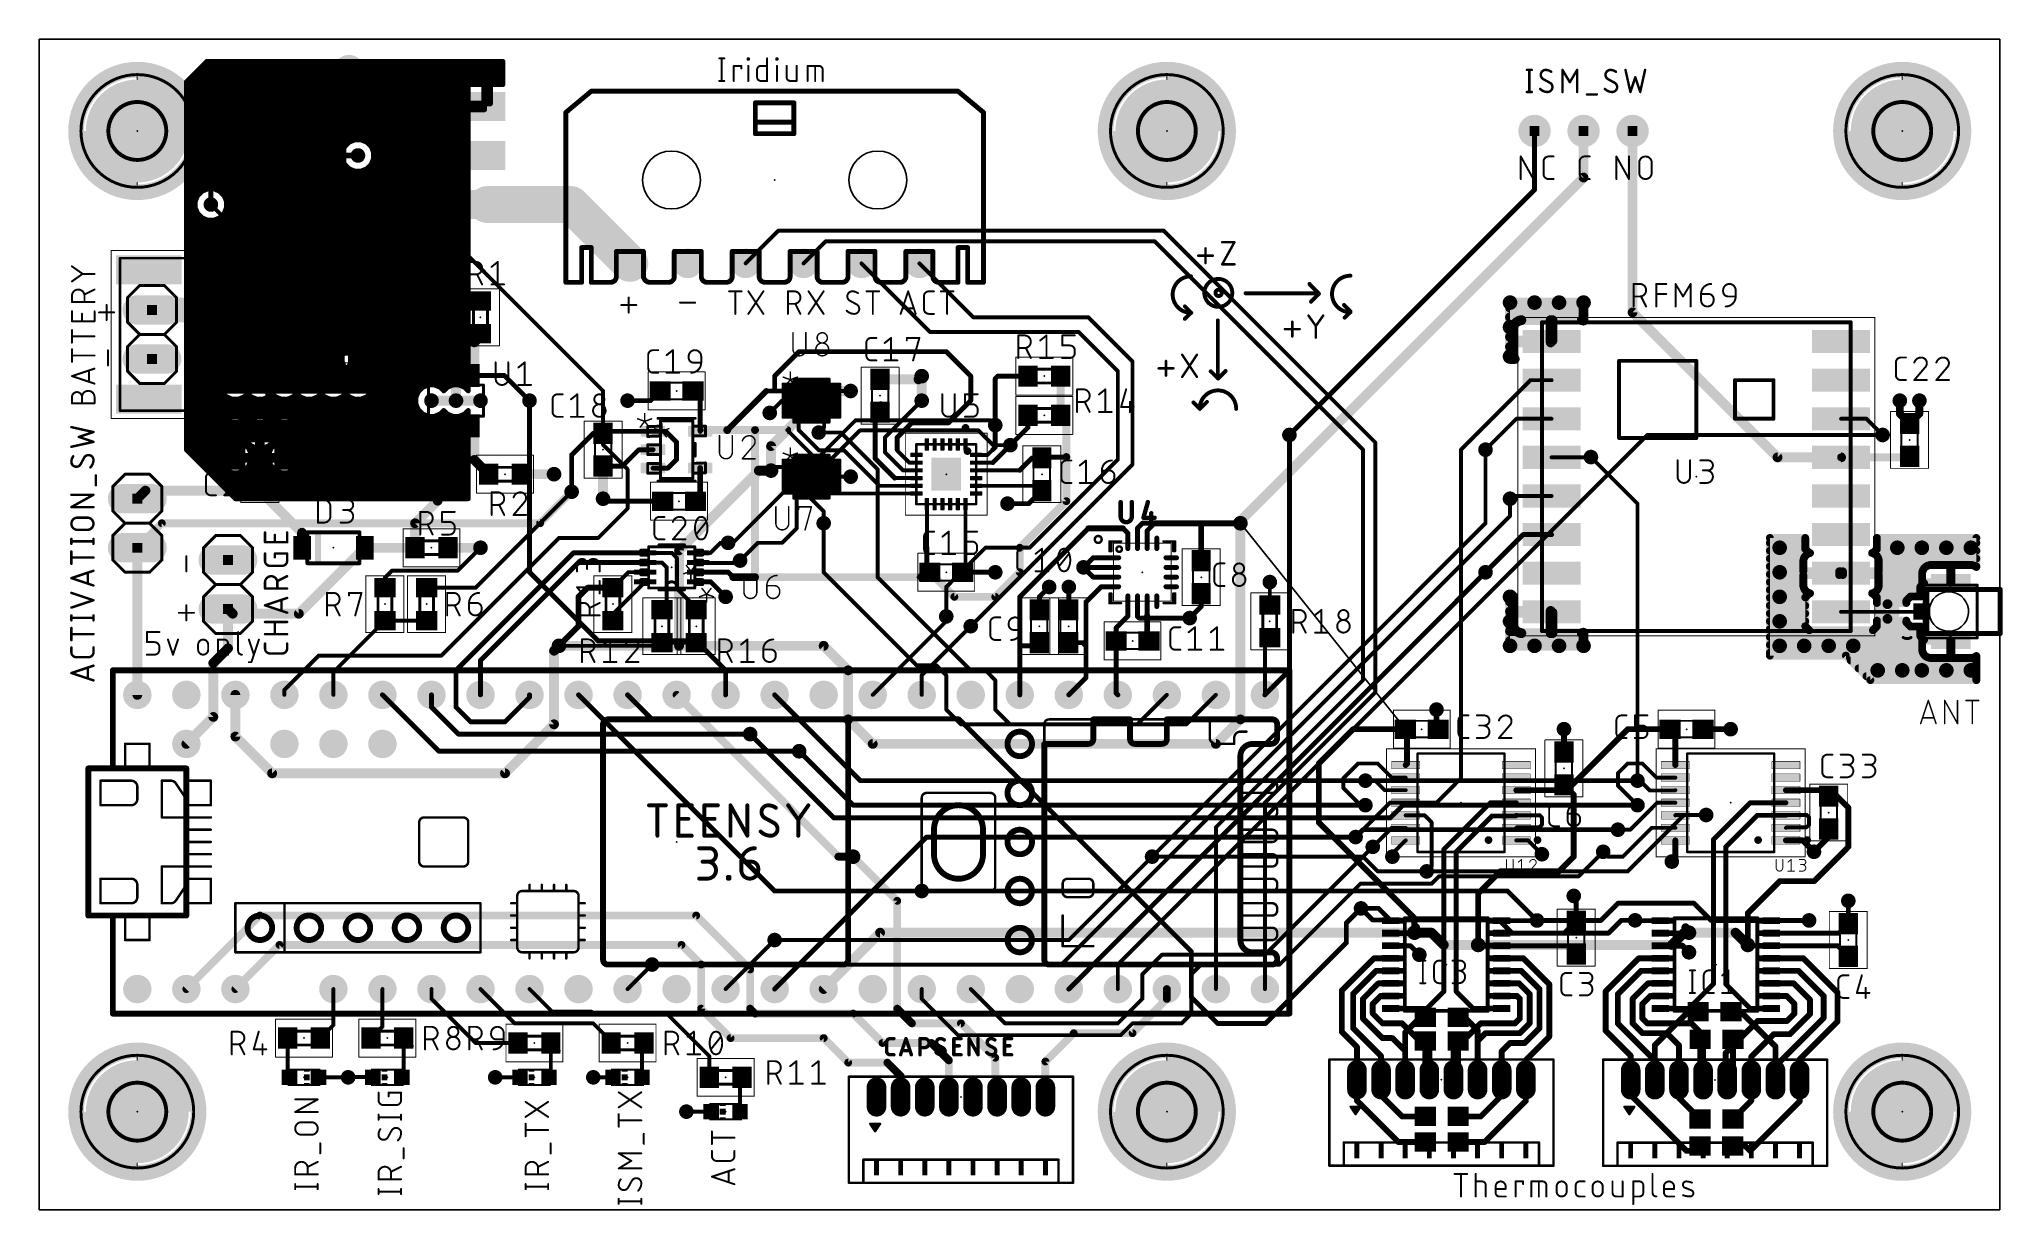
# Model space of a CAD drawing. Extents: x 0 to 102, y 0 to 61.
import ezdxf

# ---------------------------------------------------------------- set-up
doc = ezdxf.new("R2010")
doc.units = 0
for name, color, linetype in [('1', 12, 'CONTINUOUS'), ('15', 30, 'CONTINUOUS'), ('16', 132, 'CONTINUOUS'), ('17', 110, 'CONTINUOUS'), ('18', 110, 'CONTINUOUS'), ('19', 53, 'CONTINUOUS'), ('20', 31, 'CONTINUOUS'), ('21', 253, 'CONTINUOUS'), ('23', 53, 'CONTINUOUS'), ('25', 253, 'CONTINUOUS'), ('39', 12, 'CONTINUOUS'), ('51', 253, 'CONTINUOUS')]:
    doc.layers.add(name, color=color, linetype=linetype)

# ---------------------------------------------------------------- blocks, each defined once
blk = doc.blocks.new('RECT')
blk.add_solid([(-0.5, -0.5), (0.5, -0.5), (-0.5, 0.5), (0.5, 0.5)])
blk = doc.blocks.new('LONGP100')
at = {"const_width": 1}
blk.add_lwpolyline([(-0.5, 0), (0.5, 0)], dxfattribs=at)
at = {"const_width": 0.5}
for points in [[(-0.5, 0.25, 1), (-0.5, -0.25)], [(0.5, -0.25, 1), (0.5, 0.25)]]:
    blk.add_lwpolyline(points, format="xyb", dxfattribs=at)
blk = doc.blocks.new('ROUNDP')
at = {"const_width": 0.5}
blk.add_lwpolyline([(0, -0.25, 1), (0, 0.25, 1), (0, -0.25)], format="xyb", dxfattribs=at)
blk = doc.blocks.new('RECT160000X160000R30')
at = {"const_width": 0.15}
blk.add_lwpolyline([(0.425, -0.35), (0.425, 0.35, 0.4142), (0.35, 0.425), (-0.35, 0.425, 0.4142), (-0.425, 0.35), (-0.425, -0.35, 0.4142), (-0.35, -0.425), (0.35, -0.425, 0.4142)], format="xyb", close=True, dxfattribs=at)
blk.add_solid([(-0.3754, -0.3754), (0.3754, -0.3754), (-0.3754, 0.3754), (0.3754, 0.3754)])
blk = doc.blocks.new('RECT128000X40000R100')
at = {"const_width": 0.125}
blk.add_lwpolyline([(0.3375, 0), (0.3375, 0, 0.4142), (0.275, 0.0625), (-0.275, 0.0625, 0.4142), (-0.3375, 0), (-0.3375, 0, 0.4142), (-0.275, -0.0625), (0.275, -0.0625, 0.4142)], format="xyb", close=True, dxfattribs=at)
blk.add_solid([(-0.3004, -0.0254), (0.3004, -0.0254), (-0.3004, 0.0254), (0.3004, 0.0254)])
blk = doc.blocks.new('RECT102400X35200R25')
at = {"const_width": 0.0275}
blk.add_lwpolyline([(0.3063, -0.0825), (0.3063, 0.0825, 0.4142), (0.2925, 0.0963), (-0.2925, 0.0963, 0.4142), (-0.3063, 0.0825), (-0.3063, -0.0825, 0.4142), (-0.2925, -0.0963), (0.2925, -0.0963, 0.4142)], format="xyb", close=True, dxfattribs=at)
blk.add_solid([(-0.2994, -0.0894), (0.2994, -0.0894), (-0.2994, 0.0894), (0.2994, 0.0894)])
blk = doc.blocks.new('RECT236800X65600R10')
at = {"const_width": 0.0205}
blk.add_lwpolyline([(0.7298, -0.1845), (0.7298, 0.1845, 0.4142), (0.7195, 0.1948), (-0.7195, 0.1948, 0.4142), (-0.7298, 0.1845), (-0.7298, -0.1845, 0.4142), (-0.7195, -0.1948), (0.7195, -0.1948, 0.4142)], format="xyb", close=True, dxfattribs=at)
blk.add_solid([(-0.7246, -0.1896), (0.7246, -0.1896), (-0.7246, 0.1896), (0.7246, 0.1896)])
blk = doc.blocks.new('SQUAREP')
blk.add_solid([(-0.5, -0.5), (0.5, -0.5), (-0.5, 0.5), (0.5, 0.5)])
blk = doc.blocks.new('ROUNDV')
at = {"const_width": 0.5}
blk.add_lwpolyline([(0, -0.25, 1), (0, 0.25, 1), (0, -0.25)], format="xyb", dxfattribs=at)

msp = doc.modelspace()

# ---------------------------------------------------------------- linework, layer by layer
at = {"layer": '1'}
for points, const_width in [([(19.812, 56.388), (19.812, 59.4616)], 0.3048), ([(19.812, 59.4616), (24.003, 59.4616)], 0.3048), ([(19.812, 59.436), (24.003, 59.436)], 0.3048), ([(19.812, 59.1312), (24.003, 59.1312)], 0.3048), ([(24.003, 59.4616), (24.003, 58.3064)], 0.3048), ([(19.812, 58.8264), (24.003, 58.8264)], 0.3048), ([(19.812, 58.5216), (24.003, 58.5216)], 0.3048), ([(19.812, 58.2168), (21.9921, 58.2168)], 0.3048), ([(19.812, 57.912), (21.8436, 57.912)], 0.3048), ([(21.8713, 58.0569), (21.8436, 57.9535)], 0.3048), ([(21.8436, 57.9535), (21.8436, 57.3024)], 0.3048), ([(21.9248, 58.1495), (21.8713, 58.0569)], 0.3048), ([(22.0005, 58.2252), (21.9248, 58.1495)], 0.3048), ([(22.0931, 58.2787), (22.0005, 58.2252)], 0.3048), ([(22.1965, 58.3064), (22.0931, 58.2787)], 0.3048), ([(23.0476, 58.3064), (22.1965, 58.3064)], 0.3048), ([(23.0476, 57.3024), (23.0476, 58.3064)], 0.3048), ([(23.0476, 58.2168), (23.3524, 58.2168)], 0.3048), ([(23.0476, 57.912), (23.3524, 57.912)], 0.3048), ([(24.003, 58.3064), (23.3524, 58.3064)], 0.3048), ([(23.3524, 58.3064), (23.3524, 57.3024)], 0.3048), ([(10.414, 57.15), (8.89, 55.626)], 0.254), ([(10.58, 57.15), (10.414, 57.15)], 0.254), ([(12.28, 57.15), (10.58, 55.45)], 0.254), ([(14.9, 57.15), (12.28, 57.15)], 0.254), ([(19.812, 57.6072), (21.8436, 57.6072)], 0.3048), ([(19.812, 57.3024), (21.8436, 57.3024)], 0.3048), ([(19.812, 56.9976), (21.8436, 56.9976)], 0.3048), ([(21.8436, 57.3024), (23.0476, 57.3024)], 0.3048), ([(23.0476, 56.9976), (21.8436, 56.9976)], 0.3048), ([(21.8436, 56.9976), (21.8436, 56.388)], 0.3048), ([(23.0476, 57.6072), (23.3524, 57.6072)], 0.3048), ([(23.0476, 57.3024), (23.0476, 56.9976)], 0.3048), ([(23.3524, 57.3024), (23.0476, 57.3024)], 0.3048), ([(19.812, 56.6928), (21.8436, 56.6928)], 0.3048), ([(21.8436, 56.388), (19.812, 56.388)], 0.3048), ([(19.812, 56.388), (21.8436, 56.388)], 0.3048), ([(82.55, 55.88), (82.55, 46.482)], 0.508), ([(8.89, 55.626), (8.89, 52.07)], 0.254), ([(10.58, 55.45), (10.58, 54.61)], 0.254), ([(14.9, 54.61), (12.28, 54.61)], 0.254), ([(14.9, 54.61), (16.51, 54.61)], 0.3048), ([(23.2, 52.07), (27.55, 52.07)], 1.905), ([(27.55, 52.07), (30.6, 49.02)], 1.905), ([(38.3024, 50.7224), (36.6, 49.02)], 0.2032), ([(58.2436, 50.7224), (38.3024, 50.7224)], 0.2032), ([(40.745, 50.165), (39.6, 49.02)], 0.2032), ([(57.785, 50.165), (40.745, 50.165)], 0.2032), ([(68.58, 39.37), (57.785, 50.165)], 0.2032), ([(69.215, 39.751), (58.2436, 50.7224)], 0.2032), ([(8.89, 48.387), (9.017, 48.514)], 0.3048), ([(8.89, 45.847), (8.89, 48.387)], 0.3048), ([(8.89, 48.1584), (17.272, 48.1584)], 0.3048), ([(8.89, 47.8536), (17.272, 47.8536)], 0.3048), ([(8.9662, 48.4632), (17.272, 48.4632)], 0.3048), ([(9.017, 48.514), (17.272, 48.514)], 0.3048), ([(15.24, 46.189), (15.24, 47.879)], 0.508), ([(17.272, 48.514), (17.272, 45.847)], 0.3048), ([(5.842, 46.609), (11.16, 46.609)], 1.27), ([(8.89, 47.5488), (17.272, 47.5488)], 0.3048), ([(8.89, 47.244), (9.6213, 47.244)], 0.3048), ([(8.89, 46.9392), (9.2861, 46.9392)], 0.3048), ([(9.3013, 46.9959), (9.2736, 46.8925)], 0.3048), ([(9.2736, 46.8925), (9.2736, 46.4366)], 0.3048), ([(9.3548, 47.0885), (9.3013, 46.9959)], 0.3048), ([(9.4305, 47.1642), (9.3548, 47.0885)], 0.3048), ([(9.5231, 47.2177), (9.4305, 47.1642)], 0.3048), ([(9.6265, 47.2454), (9.5231, 47.2177)], 0.3048), ([(11.3324, 47.2454), (9.6265, 47.2454)], 0.3048), ([(11.16, 46.609), (11.43, 46.339)], 1.27), ([(11.3324, 46.4366), (11.3324, 47.2454)], 0.3048), ([(11.3324, 47.244), (11.5276, 47.244)], 0.3048), ([(11.3324, 46.9392), (11.5276, 46.9392)], 0.3048), ([(13.2335, 47.2454), (11.5276, 47.2454)], 0.3048), ([(11.5276, 47.2454), (11.5276, 46.4366)], 0.3048), ([(13.3369, 47.2177), (13.2335, 47.2454)], 0.3048), ([(13.2387, 47.244), (17.272, 47.244)], 0.3048), ([(13.4295, 47.1642), (13.3369, 47.2177)], 0.3048), ([(13.5052, 47.0885), (13.4295, 47.1642)], 0.3048), ([(13.5587, 46.9959), (13.5052, 47.0885)], 0.3048), ([(13.5864, 46.8925), (13.5587, 46.9959)], 0.3048), ([(13.5739, 46.9392), (14.3863, 46.9392)], 0.3048), ([(13.5864, 46.4366), (13.5864, 46.8925)], 0.3048), ([(14.3613, 46.8959), (14.3336, 46.7925)], 0.3048), ([(14.3336, 46.7925), (14.3336, 46.2866)], 0.3048), ([(14.4148, 46.9885), (14.3613, 46.8959)], 0.3048), ([(14.4905, 47.0642), (14.4148, 46.9885)], 0.3048), ([(14.5831, 47.1177), (14.4905, 47.0642)], 0.3048), ([(14.6865, 47.1454), (14.5831, 47.1177)], 0.3048), ([(15.1424, 47.1454), (14.6865, 47.1454)], 0.3048), ([(15.1424, 46.2866), (15.1424, 47.1454)], 0.3048), ([(15.1424, 46.9392), (15.3376, 46.9392)], 0.3048), ([(15.7935, 47.1454), (15.3376, 47.1454)], 0.3048), ([(15.3376, 47.1454), (15.3376, 46.2866)], 0.3048), ([(15.8969, 47.1177), (15.7935, 47.1454)], 0.3048), ([(15.9895, 47.0642), (15.8969, 47.1177)], 0.3048), ([(16.0652, 46.9885), (15.9895, 47.0642)], 0.3048), ([(16.1187, 46.8959), (16.0652, 46.9885)], 0.3048), ([(16.0937, 46.9392), (17.272, 46.9392)], 0.3048), ([(16.1464, 46.7925), (16.1187, 46.8959)], 0.3048), ([(16.1464, 46.2866), (16.1464, 46.7925)], 0.3048), ([(18.173, 46.99), (17.907, 46.724)], 0.254), ([(17.907, 46.724), (17.907, 40.61)], 0.254), ([(22.86, 47.078), (19.927, 46.99)], 0.254), ([(76.2, 44.069), (76.2, 46.99)], 0.508), ([(76.2, 46.99), (80.01, 46.99)], 0.508), ([(76.2, 46.736), (80.01, 46.736)], 0.508), ([(80.01, 46.99), (80.01, 46.0566)], 0.508), ([(8.89, 46.6344), (9.2736, 46.6344)], 0.3048), ([(8.89, 46.3296), (11.3324, 46.3296)], 0.3048), ([(8.89, 46.0248), (9.2736, 46.0248)], 0.3048), ([(9.2736, 45.847), (8.89, 45.847)], 0.3048), ([(9.2736, 46.4366), (11.3324, 46.4366)], 0.3048), ([(11.3324, 46.2414), (9.2736, 46.2414)], 0.3048), ([(9.2736, 46.2414), (9.2736, 45.847)], 0.3048), ([(11.43, 46.339), (15.09, 46.339)], 0.508), ([(11.3324, 46.6344), (11.5276, 46.6344)], 0.3048), ([(11.3324, 46.4366), (11.3324, 46.2414)], 0.3048), ([(11.5276, 46.4366), (11.3324, 46.4366)], 0.3048), ([(11.5276, 46.2414), (11.5276, 46.4366)], 0.3048), ([(11.5276, 46.4366), (13.5864, 46.4366)], 0.3048), ([(11.5276, 46.3296), (14.3336, 46.3296)], 0.3048), ([(13.5864, 46.2414), (11.5276, 46.2414)], 0.3048), ([(13.5864, 46.6344), (14.3336, 46.6344)], 0.3048), ([(13.5864, 45.847), (13.5864, 46.2414)], 0.3048), ([(13.5864, 46.0248), (14.3336, 46.0248)], 0.3048), ([(14.3336, 45.847), (13.5864, 45.847)], 0.3048), ([(14.3336, 46.2866), (15.1424, 46.2866)], 0.3048), ([(15.1424, 46.0914), (14.3336, 46.0914)], 0.3048), ([(14.3336, 46.0914), (14.3336, 45.847)], 0.3048), ([(15.09, 46.339), (15.24, 46.189)], 0.508), ([(15.1424, 46.6344), (15.3376, 46.6344)], 0.3048), ([(15.1424, 46.3296), (15.3376, 46.3296)], 0.3048), ([(15.3376, 46.2866), (15.1424, 46.2866)], 0.3048), ([(15.1424, 46.2866), (15.1424, 46.0914)], 0.3048), ([(15.3376, 46.0914), (15.3376, 46.2866)], 0.3048), ([(15.3376, 46.2866), (16.1464, 46.2866)], 0.3048), ([(16.1464, 46.0914), (15.3376, 46.0914)], 0.3048), ([(16.1464, 46.6344), (17.272, 46.6344)], 0.3048), ([(16.1464, 46.3296), (17.272, 46.3296)], 0.3048), ([(16.1464, 45.847), (16.1464, 46.0914)], 0.3048), ([(16.1464, 46.0248), (17.272, 46.0248)], 0.3048), ([(17.272, 45.847), (16.1464, 45.847)], 0.3048), ([(76.2, 46.228), (80.01, 46.228)], 0.508), ([(76.2, 45.72), (76.3655, 45.72)], 0.508), ([(76.3786, 45.7691), (76.344, 45.6399)], 0.508), ([(76.344, 45.6399), (76.344, 45.019)], 0.508), ([(76.4455, 45.8849), (76.3786, 45.7691)], 0.508), ([(76.5401, 45.9795), (76.4455, 45.8849)], 0.508), ([(76.6559, 46.0464), (76.5401, 45.9795)], 0.508), ([(76.7851, 46.081), (76.6559, 46.0464)], 0.508), ([(78.306, 46.081), (76.7851, 46.081)], 0.508), ([(78.306, 45.019), (78.306, 46.081)], 0.508), ([(78.306, 45.72), (78.398, 45.72)], 0.508), ([(79.9189, 46.081), (78.398, 46.081)], 0.508), ([(78.398, 46.081), (78.398, 45.019)], 0.508), ([(80.01, 46.0566), (79.9189, 46.081)], 0.508), ([(82.55, 46.482), (90.059, 38.973)], 0.508), ([(8.89, 42.672), (8.89, 45.085)], 0.3048), ([(8.89, 45.085), (9.3528, 45.085)], 0.3048), ([(8.89, 44.8056), (9.2736, 44.8056)], 0.3048), ([(9.3013, 44.9959), (9.2736, 44.8925)], 0.3048), ([(9.2736, 44.8925), (9.2736, 44.4366)], 0.3048), ([(9.3528, 45.085), (9.3013, 44.9959)], 0.3048), ([(13.5587, 44.9959), (13.5072, 45.085)], 0.3048), ([(13.5072, 45.085), (14.3336, 45.085)], 0.3048), ([(13.5864, 44.8925), (13.5587, 44.9959)], 0.3048), ([(13.5864, 44.4366), (13.5864, 44.8925)], 0.3048), ([(13.5864, 44.8056), (14.3336, 44.8056)], 0.3048), ([(14.3336, 45.085), (14.3336, 44.5866)], 0.3048), ([(16.1464, 44.5866), (16.1464, 45.085)], 0.3048), ([(16.1464, 45.085), (17.272, 45.085)], 0.3048), ([(16.1464, 44.8056), (17.272, 44.8056)], 0.3048), ([(17.272, 45.085), (17.272, 42.418)], 0.3048), ([(18.415, 42.799), (18.415, 45.085)], 0.3048), ([(18.415, 45.085), (20.828, 45.085)], 0.3048), ([(18.415, 44.8056), (20.828, 44.8056)], 0.3048), ([(20.828, 45.085), (20.828, 44.2164)], 0.3048), ([(22.9235, 45.3145), (22.54, 44.931)], 0.508), ([(22.54, 43.21), (22.54, 44.931)], 0.508), ([(22.9235, 45.3145), (22.86, 45.378)], 0.508), ([(76.2, 45.212), (76.344, 45.212)], 0.508), ([(76.2, 44.704), (76.344, 44.704)], 0.508), ([(76.344, 45.019), (78.306, 45.019)], 0.508), ([(78.306, 44.927), (76.344, 44.927)], 0.508), ([(76.344, 44.927), (76.344, 44.3061)], 0.508), ([(78.306, 45.212), (78.398, 45.212)], 0.508), ([(78.306, 45.019), (78.306, 44.927)], 0.508), ([(78.398, 45.019), (78.306, 45.019)], 0.508), ([(8.89, 44.5008), (9.2736, 44.5008)], 0.3048), ([(8.89, 44.196), (9.2736, 44.196)], 0.3048), ([(8.89, 43.8912), (9.2736, 43.8912)], 0.3048), ([(9.2736, 44.4366), (11.3324, 44.4366)], 0.3048), ([(11.3324, 44.2414), (9.2736, 44.2414)], 0.3048), ([(9.2736, 44.2414), (9.2736, 43.7855)], 0.3048), ([(9.2736, 43.7855), (9.3013, 43.6821)], 0.3048), ([(9.3013, 43.6821), (9.3548, 43.5895)], 0.3048), ([(11.43, 44.339), (11.16, 44.069)], 0.508), ([(11.43, 44.339), (15.09, 44.339)], 0.508), ([(11.3324, 44.4366), (11.3324, 44.2414)], 0.3048), ([(11.3324, 43.4326), (11.3324, 44.2414)], 0.3048), ([(11.3324, 44.2414), (11.5276, 44.2414)], 0.3048), ([(11.3324, 44.196), (11.5276, 44.196)], 0.3048), ([(11.3324, 43.8912), (11.5276, 43.8912)], 0.3048), ([(11.5276, 44.2414), (11.5276, 44.4366)], 0.3048), ([(11.5276, 44.4366), (13.5864, 44.4366)], 0.3048), ([(11.5276, 44.2414), (11.5276, 43.4326)], 0.3048), ([(13.5864, 44.2414), (11.5276, 44.2414)], 0.3048), ([(13.5052, 43.5895), (13.5587, 43.6821)], 0.3048), ([(13.5587, 43.6821), (13.5864, 43.7855)], 0.3048), ([(13.5864, 44.5008), (15.1424, 44.5008)], 0.3048), ([(13.5864, 43.7855), (13.5864, 44.2414)], 0.3048), ([(13.5864, 44.196), (14.3336, 44.196)], 0.3048), ([(13.5864, 43.8912), (14.3336, 43.8912)], 0.3048), ([(14.3336, 44.5866), (15.1424, 44.5866)], 0.3048), ([(15.1424, 44.3914), (14.3336, 44.3914)], 0.3048), ([(14.3336, 44.3914), (14.3336, 43.8855)], 0.3048), ([(14.3336, 43.8855), (14.3613, 43.7821)], 0.3048), ([(14.3613, 43.7821), (14.4148, 43.6895)], 0.3048), ([(14.4148, 43.6895), (14.4905, 43.6138)], 0.3048), ([(14.4905, 43.6138), (14.5831, 43.5603)], 0.3048), ([(15.09, 44.339), (15.24, 44.489)], 0.508), ([(15.1424, 44.5866), (15.1424, 44.3914)], 0.3048), ([(15.1424, 43.5326), (15.1424, 44.3914)], 0.3048), ([(15.1424, 44.3914), (15.3376, 44.3914)], 0.3048), ([(15.1424, 44.196), (15.3376, 44.196)], 0.3048), ([(15.1424, 43.8912), (15.3376, 43.8912)], 0.3048), ([(15.3376, 44.3914), (15.3376, 44.5866)], 0.3048), ([(15.3376, 44.5866), (16.1464, 44.5866)], 0.3048), ([(15.3376, 44.5008), (17.272, 44.5008)], 0.3048), ([(15.3376, 44.3914), (15.3376, 43.5326)], 0.3048), ([(16.1464, 44.3914), (15.3376, 44.3914)], 0.3048), ([(15.8969, 43.5603), (15.9895, 43.6138)], 0.3048), ([(15.9895, 43.6138), (16.0652, 43.6895)], 0.3048), ([(16.0652, 43.6895), (16.1187, 43.7821)], 0.3048), ([(16.1187, 43.7821), (16.1464, 43.8855)], 0.3048), ([(16.1464, 43.8855), (16.1464, 44.3914)], 0.3048), ([(16.1464, 44.196), (17.272, 44.196)], 0.3048), ([(16.1464, 43.8912), (17.272, 43.8912)], 0.3048), ([(18.415, 44.5008), (20.828, 44.5008)], 0.3048), ([(18.415, 44.196), (20.2354, 44.196)], 0.3048), ([(18.415, 43.8912), (19.966, 43.8912)], 0.3048), ([(19.9863, 43.9669), (19.9586, 43.8635)], 0.3048), ([(19.9586, 43.8635), (19.9586, 43.21)], 0.3048), ([(20.0398, 44.0595), (19.9863, 43.9669)], 0.3048), ([(20.1155, 44.1352), (20.0398, 44.0595)], 0.3048), ([(20.2081, 44.1887), (20.1155, 44.1352)], 0.3048), ([(20.3115, 44.2164), (20.2081, 44.1887)], 0.3048), ([(20.64, 44.13), (20.32, 44.45)], 0.508), ([(20.64, 44.2164), (20.3115, 44.2164)], 0.3048), ([(20.64, 43.21), (20.64, 44.13)], 0.508), ([(20.828, 44.2164), (20.64, 44.2164)], 0.3048), ([(20.64, 44.2164), (20.64, 43.21)], 0.3048), ([(20.64, 43.21), (20.64, 44.2164)], 0.3048), ([(20.64, 44.196), (20.64, 44.196)], 0.3048), ([(20.64, 43.8912), (20.64, 43.8912)], 0.3048), ([(38.1, 43.18), (39.37, 44.45)], 0.254), ([(39.37, 44.45), (46.99, 44.45)], 0.254), ([(46.99, 44.45), (48.26, 43.18)], 0.254), ([(76.2, 44.196), (76.3735, 44.196)], 0.508), ([(76.4409, 44.069), (76.2, 44.069)], 0.508), ([(76.344, 44.3061), (76.3786, 44.1769)], 0.508), ([(76.3786, 44.1769), (76.4409, 44.069)], 0.508), ([(8.89, 43.5864), (9.3579, 43.5864)], 0.3048), ([(8.89, 43.2816), (17.272, 43.2816)], 0.3048), ([(8.89, 42.9768), (17.272, 42.9768)], 0.3048), ([(9.144, 42.418), (8.89, 42.672)], 0.3048), ([(8.89, 42.672), (17.272, 42.672)], 0.3048), ([(9.3548, 43.5895), (9.4305, 43.5138)], 0.3048), ([(9.4305, 43.5138), (9.5231, 43.4603)], 0.3048), ([(9.5231, 43.4603), (9.6265, 43.4326)], 0.3048), ([(9.6265, 43.4326), (11.3324, 43.4326)], 0.3048), ([(11.3324, 43.5864), (11.5276, 43.5864)], 0.3048), ([(11.5276, 43.4326), (13.2335, 43.4326)], 0.3048), ([(13.2335, 43.4326), (13.3369, 43.4603)], 0.3048), ([(13.3369, 43.4603), (13.4295, 43.5138)], 0.3048), ([(13.4295, 43.5138), (13.5052, 43.5895)], 0.3048), ([(13.5021, 43.5864), (14.5379, 43.5864)], 0.3048), ([(14.5831, 43.5603), (14.6865, 43.5326)], 0.3048), ([(14.6865, 43.5326), (15.1424, 43.5326)], 0.3048), ([(15.1424, 43.5864), (15.3376, 43.5864)], 0.3048), ([(15.3376, 43.5326), (15.7935, 43.5326)], 0.3048), ([(15.7935, 43.5326), (15.8969, 43.5603)], 0.3048), ([(15.9421, 43.5864), (17.272, 43.5864)], 0.3048), ([(18.415, 43.5864), (19.9586, 43.5864)], 0.3048), ([(18.415, 43.2816), (19.9586, 43.2816)], 0.3048), ([(18.415, 42.9768), (19.9586, 42.9768)], 0.3048), ([(19.9586, 42.799), (18.415, 42.799)], 0.3048), ([(19.9586, 43.21), (20.64, 43.21)], 0.3048), ([(20.64, 43.21), (19.9586, 43.21)], 0.3048), ([(19.9586, 43.21), (19.9586, 42.799)], 0.3048), ([(20.64, 43.5864), (20.64, 43.5864)], 0.3048), ([(20.64, 43.2816), (20.64, 43.2816)], 0.3048), ([(20.64, 43.21), (20.64, 43.21)], 0.3048), ([(20.64, 43.21), (20.64, 43.21)], 0.3048), ([(21.59, 43.21), (21.59, 41.91)], 0.508), ([(22.54, 43.21), (24.1, 43.21)], 0.254), ([(24.1, 43.21), (25.4, 41.91)], 0.254), ([(38.1, 42.41), (38.1, 43.18)], 0.254), ([(43.561, 43.014), (45.554, 43.014)], 0.508), ([(43.7498, 42.8642), (43.561, 43.014)], 0.2032), ([(45.554, 43.014), (45.72, 43.18)], 0.508), ([(45.72, 41.91), (45.72, 43.18)], 0.508), ([(48.26, 43.18), (48.26, 41.91)], 0.254), ([(49.53, 43.053), (49.657, 43.18)], 0.254), ([(49.53, 40.64), (49.53, 43.053)], 0.254), ([(49.657, 43.18), (51.22, 43.18)], 0.254), ([(52.92, 41.148), (52.92, 43.18)], 0.4064), ([(77.263, 42.973), (73.66, 39.37)], 0.2032), ([(78.352, 42.973), (77.263, 42.973)], 0.2032), ([(17.272, 42.418), (9.144, 42.418)], 0.3048), ([(21.59, 41.91), (20.32, 41.91)], 0.508), ([(21.59, 41.91), (22.86, 41.91)], 0.508), ([(31.662, 41.91), (30.48, 41.91)], 0.254), ([(32.17, 42.418), (31.662, 41.91)], 0.254), ([(33.87, 42.418), (34.2392, 42.0488)], 0.254), ([(34.2392, 42.0488), (34.2392, 40.3225)], 0.254), ([(35.646, 40.386), (37.67, 42.41)], 0.3048), ([(37.67, 42.41), (38.1, 42.41)], 0.254), ([(38.481, 41.91), (37.846, 41.275)], 0.2032), ([(38.1, 42.41), (39.3446, 42.41)], 0.254), ([(39.3446, 41.91), (38.481, 41.91)], 0.2032), ([(38.87, 42.41), (39.3446, 42.41)], 0.2032), ([(39.3192, 41.8846), (39.3446, 41.91)], 0.2032), ([(39.3446, 41.91), (40.6654, 41.91)], 0.2032), ([(40.6654, 42.41), (42.037, 42.41)], 0.2032), ([(43.6, 41.783), (43.561, 41.314)], 0.2032), ([(43.8125, 40.0025), (45.72, 41.91)], 0.2032), ([(48.26, 41.91), (47.117, 40.767)], 0.254), ([(96.393, 41.236), (96.393, 41.91)], 0.4064), ([(97.409, 41.91), (97.409, 41.236)], 0.4064), ([(9.525, 38.735), (9.525, 40.767)], 0.3048), ([(9.525, 40.767), (13.081, 40.767)], 0.3048), ([(9.525, 40.5384), (13.3096, 40.5384)], 0.3048), ([(13.081, 40.767), (13.335, 40.513)], 0.3048), ([(15.56, 39.69), (15.56, 40.47)], 0.508), ([(17.46, 40.47), (17.6, 40.61)], 0.508), ([(17.6, 40.61), (17.907, 40.61)], 0.508), ([(17.907, 40.61), (20.64, 40.61)], 0.508), ([(20.64, 36.73), (20.64, 40.61)], 0.508), ([(22.54, 40.61), (22.54, 38.84)], 0.508), ([(39.3446, 41.41), (39.3446, 40.394)], 0.2032), ([(40.6654, 41.41), (40.6654, 40.5384)], 0.2032), ([(43.561, 41.314), (43.307, 41.06)], 0.254), ([(43.307, 41.06), (43.307, 38.916)], 0.254), ([(45.212, 40.767), (44.4475, 40.0025)], 0.254), ([(47.117, 40.767), (45.212, 40.767)], 0.254), ([(49.53, 39.497), (49.53, 40.64)], 0.254), ([(51.22, 40.513), (51.22, 41.148)], 0.254), ([(53.213, 40.855), (52.92, 41.148)], 0.254), ([(53.213, 38.989), (53.213, 40.855)], 0.4064), ([(76.533, 40.973), (74.93, 39.37)], 0.2032), ([(78.352, 40.973), (76.533, 40.973)], 0.2032), ([(93.352, 40.973), (94.663, 40.973)], 0.2032), ([(94.663, 40.973), (95.504, 40.132)], 0.2032), ([(96.901, 40.728), (96.393, 41.236)], 0.4064), ([(96.901, 40.728), (97.409, 41.236)], 0.4064), ([(9.525, 40.2336), (13.335, 40.2336)], 0.3048), ([(9.525, 39.9288), (13.335, 39.9288)], 0.3048), ([(9.525, 39.624), (10.5425, 39.624)], 0.3048), ([(10.5513, 39.6569), (10.5236, 39.5535)], 0.3048), ([(10.5236, 39.5535), (10.5236, 39.0476)], 0.3048), ([(10.6048, 39.7495), (10.5513, 39.6569)], 0.3048), ([(10.6805, 39.8252), (10.6048, 39.7495)], 0.3048), ([(10.7731, 39.8787), (10.6805, 39.8252)], 0.3048), ([(10.8765, 39.9064), (10.7731, 39.8787)], 0.3048), ([(11.3324, 39.9064), (10.8765, 39.9064)], 0.3048), ([(11.3324, 39.0476), (11.3324, 39.9064)], 0.3048), ([(11.3324, 39.624), (11.5276, 39.624)], 0.3048), ([(11.9835, 39.9064), (11.5276, 39.9064)], 0.3048), ([(11.5276, 39.9064), (11.5276, 39.0476)], 0.3048), ([(12.0869, 39.8787), (11.9835, 39.9064)], 0.3048), ([(12.1795, 39.8252), (12.0869, 39.8787)], 0.3048), ([(12.2552, 39.7495), (12.1795, 39.8252)], 0.3048), ([(12.3087, 39.6569), (12.2552, 39.7495)], 0.3048), ([(12.3364, 39.5535), (12.3087, 39.6569)], 0.3048), ([(12.3175, 39.624), (13.335, 39.624)], 0.3048), ([(12.3364, 39.0476), (12.3364, 39.5535)], 0.3048), ([(13.12, 37.25), (15.56, 39.69)], 0.508), ([(13.335, 40.513), (13.335, 38.735)], 0.3048), ([(28.702, 40.22), (27.5816, 39.0996)], 0.254), ([(28.702, 40.22), (29.21, 40.22)], 0.254), ([(29.3125, 40.3225), (29.21, 40.22)], 0.254), ([(31.8008, 40.3225), (29.3125, 40.3225)], 0.254), ([(31.8008, 40.3225), (32.4485, 40.3225)], 0.254), ([(32.4485, 40.3225), (33.02, 39.751)], 0.254), ([(33.02, 39.751), (33.02, 38.862)], 0.254), ([(34.3027, 40.386), (35.646, 40.386)], 0.4064), ([(34.2392, 40.3225), (34.3027, 40.386)], 0.254), ([(35.646, 40.386), (37.084, 40.386)], 0.4064), ([(37.084, 40.386), (37.084, 32.766)], 0.4064), ([(37.084, 40.386), (38.7524, 40.386)], 0.4064), ([(38.7524, 40.386), (40.6654, 38.473)], 0.2032), ([(40.402, 39.3366), (39.3446, 40.394)], 0.2032), ([(40.6654, 40.5384), (40.386, 40.259)], 0.2032), ([(43.8125, 39.2405), (43.8125, 40.0025)], 0.2032), ([(44.4475, 39.37), (44.4475, 40.0025)], 0.254), ([(50.3115, 39.6045), (49.407, 38.7)], 0.254), ([(51.22, 40.513), (50.3115, 39.6045)], 0.254), ([(64.77, 40.132), (64.77, 27.94)], 0.254), ([(69.215, 26.797), (69.215, 39.751)], 0.2032), ([(9.525, 39.3192), (10.5236, 39.3192)], 0.3048), ([(9.525, 39.0144), (11.3324, 39.0144)], 0.3048), ([(9.779, 38.481), (9.525, 38.735)], 0.3048), ([(9.5504, 38.7096), (10.5236, 38.7096)], 0.3048), ([(10.5236, 39.0476), (11.3324, 39.0476)], 0.3048), ([(11.3324, 38.8524), (10.5236, 38.8524)], 0.3048), ([(10.5236, 38.8524), (10.5236, 38.481)], 0.3048), ([(11.3324, 39.3192), (11.5276, 39.3192)], 0.3048), ([(11.3324, 39.0476), (11.3324, 38.8524)], 0.3048), ([(11.5276, 39.0476), (11.3324, 39.0476)], 0.3048), ([(11.5276, 38.8524), (11.5276, 39.0476)], 0.3048), ([(11.5276, 39.0476), (12.3364, 39.0476)], 0.3048), ([(11.5276, 39.0144), (13.335, 39.0144)], 0.3048), ([(12.3364, 38.8524), (11.5276, 38.8524)], 0.3048), ([(12.3364, 39.3192), (13.335, 39.3192)], 0.3048), ([(12.3364, 38.481), (12.3364, 38.8524)], 0.3048), ([(12.3364, 38.7096), (13.3096, 38.7096)], 0.3048), ([(13.335, 38.735), (13.081, 38.481)], 0.3048), ([(22.54, 38.84), (23.28, 38.1)], 0.508), ([(27.5816, 37.1926), (27.5816, 39.0996)], 0.254), ([(29.21, 38.52), (29.21, 36.83)], 0.508), ([(31.0501, 39.3573), (30.2128, 38.52)], 0.254), ([(31.7881, 39.3573), (31.0501, 39.3573)], 0.254), ([(31.8008, 39.37), (31.7881, 39.3573)], 0.254), ([(33.02, 38.862), (32.5755, 38.4175)], 0.254), ([(40.402, 39.3366), (41.6977, 39.3366)], 0.2032), ([(41.6977, 39.3366), (43.5343, 37.5)], 0.2032), ([(43.307, 38.916), (44.323, 37.9)], 0.254), ([(44.7529, 38.3), (43.8125, 39.2405)], 0.2032), ([(44.4475, 39.3244), (44.4475, 39.37)], 0.2032), ([(45.0719, 38.7), (44.4475, 39.3244)], 0.2032), ([(45.445, 38.7), (45.0719, 38.7)], 0.2032), ([(48.535, 39.1), (49.133, 39.1)], 0.2032), ([(48.535, 38.7), (49.407, 38.7)], 0.2032), ([(49.133, 39.1), (49.403, 39.37)], 0.2032), ([(49.403, 39.37), (49.53, 39.497)], 0.254), ([(50.8, 38.3), (51.435, 38.935)], 0.254), ([(51.928, 38.935), (51.435, 38.935)], 0.254), ([(51.928, 38.935), (51.943, 38.95)], 0.254), ([(51.943, 38.95), (51.982, 38.989)], 0.254), ([(51.982, 38.989), (53.213, 38.989)], 0.254), ([(53.213, 36.703), (53.213, 38.989)], 0.4064), ([(68.58, 27.432), (68.58, 39.37)], 0.2032), ([(73.66, 39.37), (73.66, 22.352)], 0.2032), ([(78.352, 38.973), (80.375, 38.973)], 0.2032), ([(80.375, 38.973), (80.391, 38.989)], 0.2032), ([(90.059, 38.973), (93.352, 38.973)], 0.508), ([(93.352, 38.973), (96.846, 38.973)], 0.4064), ([(96.846, 38.973), (96.901, 39.028)], 0.4064), ([(10.5236, 38.481), (9.779, 38.481)], 0.3048), ([(13.081, 38.481), (12.3364, 38.481)], 0.3048), ([(17.61, 38.27), (16.51, 38.27)], 0.508), ([(17.78, 38.1), (17.61, 38.27)], 0.508), ([(24.98, 38.1), (26.67, 38.1)], 0.508), ([(30.2128, 38.52), (29.21, 38.52)], 0.254), ([(32.5755, 38.4175), (31.8008, 38.4175)], 0.254), ([(34.2392, 38.4175), (34.2392, 36.9452)], 0.3048), ([(37.9135, 38.2865), (38.1, 38.473)], 0.2032), ([(38.1, 38.473), (39.3446, 38.473)], 0.2032), ([(39.3446, 37.973), (40.6654, 37.973)], 0.2032), ([(42.037, 37.973), (40.6654, 37.973)], 0.2032), ([(44.323, 37.9), (45.445, 37.9)], 0.2032), ([(44.7529, 38.3), (45.445, 38.3)], 0.2032), ([(48.535, 38.3), (50.8, 38.3)], 0.2032), ([(5.08, 36.83), (5.5, 37.25)], 0.508), ([(5.5, 37.25), (11.43, 37.25)], 0.508), ([(11.43, 37.25), (13.12, 37.25)], 0.508), ([(11.43, 37.25), (13.615, 35.065)], 0.508), ([(20.64, 36.73), (19.47, 35.56)], 0.508), ([(27.5816, 37.1926), (22.608, 32.219)], 0.2032), ([(29.337, 36.703), (29.21, 36.83)], 0.254), ([(32.297, 36.703), (29.337, 36.703)], 0.254), ([(34.2392, 36.9452), (33.997, 36.703)], 0.3048), ([(39.3446, 37.473), (40.64, 36.1776)], 0.2032), ([(41.0384, 37.1), (40.6654, 37.473)], 0.2032), ([(45.445, 37.1), (41.0384, 37.1)], 0.2032), ([(43.5343, 37.5), (45.445, 37.5)], 0.2032), ([(45.99, 36.555), (45.99, 34.29)], 0.2032), ([(47.99, 36.555), (47.99, 33.17)], 0.2032), ([(48.535, 37.5), (51.693, 37.5)], 0.2032), ([(51.269, 36.576), (50.165, 36.576)], 0.254), ([(50.8, 34.29), (53.213, 36.703)], 0.4064), ([(51.943, 37.25), (51.269, 36.576)], 0.254), ([(51.693, 37.5), (51.943, 37.25)], 0.254), ([(76.343, 36.973), (76.2, 36.83)], 0.2032), ([(78.352, 36.973), (76.343, 36.973)], 0.2032), ([(19.47, 34.29), (19.47, 35.56)], 0.508), ([(40.64, 36.1776), (40.64, 35.56)], 0.2032), ([(56.9, 35.31), (57.15, 35.56)], 0.254), ([(57.15, 35.56), (57.785, 35.56)], 0.254), ([(57.4, 35.175), (57.785, 35.56)], 0.254), ([(57.785, 35.56), (60.198, 35.56)], 0.3048), ([(60.198, 35.56), (62.23, 35.56)], 0.3048), ([(60.198, 33.616), (60.198, 35.56)], 0.3048), ([(13.615, 35.065), (13.615, 34.29)], 0.508), ([(35.2926, 34.544), (34.7726, 34.024)], 0.2032), ([(35.2926, 34.544), (35.687, 34.544)], 0.2032), ([(54.3444, 35.2944), (50.8, 31.75)], 0.254), ([(56.146, 35.2944), (54.3444, 35.2944)], 0.3048), ([(56.4, 35.0404), (56.146, 35.2944)], 0.254), ([(56.4, 34.5204), (56.4, 35.0404)], 0.254), ([(56.9, 34.5204), (56.9, 35.31)], 0.254), ([(57.4, 34.5204), (57.4, 35.175)], 0.254), ([(76.883, 34.973), (74.93, 33.02)], 0.254), ([(78.352, 34.973), (76.883, 34.973)], 0.254), ([(89.662, 28.702), (89.662, 34.798)], 0.4064), ([(89.662, 34.798), (91.4964, 34.798)], 0.4064), ([(89.662, 34.544), (91.4964, 34.544)], 0.4064), ([(91.4964, 34.798), (91.4964, 34.2257)], 0.4064), ([(95.2076, 34.2257), (95.2076, 34.798)], 0.4064), ([(95.2076, 34.798), (100.3608, 34.798)], 0.4064), ([(95.2076, 34.544), (100.3608, 34.544)], 0.4064), ([(100.3608, 34.798), (100.3608, 33.2934)], 0.4064), ([(5.08, 34.29), (5.08, 26.67)], 0.508), ([(16.865, 34.29), (13.448, 30.873)], 0.508), ([(16.865, 34.29), (19.47, 34.29)], 0.508), ([(21.17, 34.29), (22.86, 34.29)], 0.508), ([(27.674, 34.024), (21.59, 27.94)], 0.254), ([(21.67, 33.1), (22.86, 34.29)], 0.2032), ([(27.936, 33.524), (22.86, 28.448)], 0.254), ([(31.3944, 34.024), (27.674, 34.024)], 0.254), ([(31.3944, 33.524), (27.936, 33.524)], 0.254), ([(31.3944, 34.024), (32.778, 34.024)], 0.2032), ([(31.3944, 33.524), (32.262, 33.524)], 0.2032), ([(32.262, 33.524), (32.512, 33.274)], 0.2032), ([(32.778, 34.024), (33.0454, 33.7566)], 0.2032), ([(33.0454, 33.7566), (33.0454, 32.1648)], 0.2032), ([(34.1376, 34.024), (34.7726, 34.024)], 0.2032), ([(34.1376, 33.524), (34.3432, 33.524)], 0.2032), ([(34.3674, 33.4998), (34.3432, 33.524)], 0.2032), ([(36.182, 33.4998), (34.3674, 33.4998)], 0.2032), ([(36.309, 33.6268), (36.182, 33.4998)], 0.2032), ([(45.99, 34.29), (45.99, 33.17)], 0.254), ([(50.8, 33.02), (50.8, 34.29)], 0.4064), ([(54.606, 33.77), (54.106, 33.27)], 0.254), ([(55.6496, 33.77), (54.606, 33.77)], 0.254), ([(89.662, 34.1376), (91.5845, 34.1376)], 0.4064), ([(89.662, 33.7312), (91.4211, 33.7312)], 0.4064), ([(91.426, 33.7495), (91.3948, 33.6332)], 0.4064), ([(91.3948, 33.6332), (91.3948, 33.0698)], 0.4064), ([(91.4861, 33.8537), (91.426, 33.7495)], 0.4064), ([(91.5713, 33.9389), (91.4861, 33.8537)], 0.4064), ([(91.4964, 34.2257), (91.7047, 34.0174)], 0.4064), ([(91.6755, 33.999), (91.5713, 33.9389)], 0.4064), ([(91.7441, 34.0174), (91.6755, 33.999)], 0.4064), ([(91.7047, 34.0174), (91.7441, 34.0174)], 0.4064), ([(95.0285, 33.999), (94.9599, 34.0174)], 0.4064), ([(94.9599, 34.0174), (94.9993, 34.0174)], 0.4064), ([(94.9993, 34.0174), (95.2076, 34.2257)], 0.4064), ([(95.1327, 33.9389), (95.0285, 33.999)], 0.4064), ([(95.1195, 34.1376), (100.3608, 34.1376)], 0.4064), ([(95.2178, 33.8537), (95.1327, 33.9389)], 0.4064), ([(95.278, 33.7495), (95.2178, 33.8537)], 0.4064), ([(95.3092, 33.6332), (95.278, 33.7495)], 0.4064), ([(95.2829, 33.7312), (100.3608, 33.7312)], 0.4064), ([(95.3092, 33.0698), (95.3092, 33.6332)], 0.4064), ([(97.9521, 33.3951), (97.8358, 33.3639)], 0.4064), ([(99.0092, 33.3951), (97.9521, 33.3951)], 0.4064), ([(99.0092, 32.4998), (99.0092, 33.3951)], 0.4064), ([(100.1299, 33.3951), (99.0727, 33.3951)], 0.4064), ([(99.0727, 33.3951), (99.0727, 32.4998)], 0.4064), ([(100.2462, 33.3639), (100.1299, 33.3951)], 0.4064), ([(18.2678, 33.1), (17.907, 32.7392)], 0.2032), ([(17.907, 32.219), (17.907, 32.7392)], 0.2032), ([(18.2678, 33.1), (21.67, 33.1)], 0.2032), ([(29.718, 32.219), (30.523, 33.024)], 0.2032), ([(31.3944, 32.524), (29.718, 30.8476)], 0.2032), ([(30.523, 33.024), (31.3944, 33.024)], 0.2032), ([(32.512, 33.274), (32.512, 31.33)], 0.2032), ([(34.1376, 33.024), (35.699, 33.024)], 0.254), ([(34.1376, 32.524), (34.786, 32.524)], 0.254), ([(34.786, 32.524), (35.56, 31.75)], 0.254), ([(35.699, 33.024), (35.957, 32.766)], 0.254), ([(35.957, 32.766), (37.084, 32.766)], 0.4064), ([(37.084, 32.766), (45.586, 32.766)], 0.4064), ([(45.586, 32.766), (45.99, 33.17)], 0.254), ([(45.99, 33.17), (46.14, 33.02)], 0.254), ([(46.14, 33.02), (47.41, 31.75)], 0.4064), ([(47.99, 33.17), (47.84, 33.02)], 0.254), ([(47.84, 33.02), (49.53, 33.02)], 0.254), ([(49.53, 31.75), (50.8, 33.02)], 0.4064), ([(54.106, 33.27), (54.102, 33.274)], 0.254), ([(55.6496, 33.27), (54.106, 33.27)], 0.254), ([(54.606, 32.77), (54.106, 33.27)], 0.254), ([(55.6496, 32.77), (54.606, 32.77)], 0.254), ([(63.754, 31.33), (63.754, 32.512)], 0.2032), ([(89.662, 33.3248), (91.3948, 33.3248)], 0.4064), ([(89.662, 32.9184), (93.2552, 32.9184)], 0.4064), ([(89.662, 32.512), (91.3948, 32.512)], 0.4064), ([(91.3948, 33.0698), (93.2552, 33.0698)], 0.4064), ([(93.2552, 32.8762), (91.3948, 32.8762)], 0.4064), ([(91.3948, 32.8762), (91.3948, 32.3128)], 0.4064), ([(93.305, 33.02), (93.352, 32.973)], 0.508), ([(93.2552, 33.0698), (93.2552, 32.8762)], 0.4064), ([(93.4488, 32.8762), (93.4488, 33.0698)], 0.4064), ([(93.4488, 33.0698), (95.3092, 33.0698)], 0.4064), ([(93.4488, 32.9184), (97.5551, 32.9184)], 0.4064), ([(95.3092, 32.8762), (93.4488, 32.8762)], 0.4064), ([(95.3092, 33.3248), (97.768, 33.3248)], 0.4064), ([(95.3092, 32.3128), (95.3092, 32.8762)], 0.4064), ([(95.3092, 32.512), (97.5551, 32.512)], 0.4064), ([(97.5551, 32.3631), (97.4598, 32.2678)], 0.4064), ([(97.5863, 33.1144), (97.5551, 32.9981)], 0.4064), ([(97.5551, 32.9981), (97.5551, 32.4997)], 0.4064), ([(97.5551, 32.4997), (99.0092, 32.4997)], 0.4064), ([(97.6283, 32.4362), (97.5551, 32.4362)], 0.4064), ([(97.5551, 32.4362), (97.5551, 32.3631)], 0.4064), ([(97.6464, 33.2186), (97.5863, 33.1144)], 0.4064), ([(97.6532, 32.4612), (97.6283, 32.4362)], 0.4064), ([(97.7316, 33.3038), (97.6464, 33.2186)], 0.4064), ([(99.0092, 32.4612), (97.6532, 32.4612)], 0.4064), ([(97.8358, 33.3639), (97.7316, 33.3038)], 0.4064), ([(99.0092, 33.3248), (99.0727, 33.3248)], 0.4064), ([(99.0092, 32.9184), (99.0727, 32.9184)], 0.4064), ([(99.0092, 32.512), (99.0727, 32.512)], 0.4064), ([(99.0727, 32.4998), (99.0092, 32.4998)], 0.4064), ([(99.0092, 32.4997), (99.0092, 32.4612)], 0.4064), ([(100.3504, 33.3038), (100.2462, 33.3639)], 0.4064), ([(100.314, 33.3248), (100.3608, 33.3248)], 0.4064), ([(100.3608, 33.2934), (100.3504, 33.3038)], 0.4064), ([(22.608, 32.219), (20.066, 32.219)], 0.2032), ([(27.94, 31.75), (28.409, 32.219)], 0.3048), ([(27.94, 30.226), (27.94, 31.75)], 0.3048), ([(28.409, 32.219), (29.718, 32.219)], 0.3048), ([(33.0454, 32.1648), (34.036, 31.1742)], 0.2032), ([(47.41, 31.75), (49.53, 31.75)], 0.4064), ([(50.8, 31.75), (50.8, 29.21)], 0.254), ([(51.816, 31.75), (52.324, 32.258)], 0.254), ([(51.816, 31.076), (51.816, 31.75)], 0.254), ([(53.34, 31.076), (53.34, 32.258)], 0.254), ([(55.0146, 32.27), (54.229, 31.4844)], 0.254), ([(54.229, 31.4844), (54.229, 30.099)], 0.254), ([(55.6496, 32.27), (55.0146, 32.27)], 0.254), ([(56.4, 31.5196), (56.4, 30.746)], 0.254), ([(56.9, 31.5196), (56.9, 30.738)], 0.254), ([(57.4, 31.5196), (57.4, 30.7704)], 0.254), ([(60.198, 31.242), (60.198, 31.916)], 0.254), ([(76.2, 29.21), (76.2, 31.75)], 0.508), ([(76.2, 31.75), (76.3735, 31.75)], 0.508), ([(76.2, 31.496), (76.344, 31.496)], 0.508), ([(76.3735, 31.75), (76.344, 31.6399)], 0.508), ([(76.344, 31.6399), (76.344, 31.019)], 0.508), ([(89.662, 32.1056), (91.4785, 32.1056)], 0.4064), ([(89.662, 31.6992), (91.4964, 31.6992)], 0.4064), ([(91.3948, 32.3128), (91.426, 32.1965)], 0.4064), ([(91.426, 32.1965), (91.4861, 32.0923)], 0.4064), ([(91.4861, 32.0923), (91.5713, 32.0071)], 0.4064), ([(91.7047, 31.9286), (91.4964, 31.7203)], 0.4064), ([(91.4964, 31.7203), (91.4964, 30.2257)], 0.4064), ([(91.5713, 32.0071), (91.6755, 31.947)], 0.4064), ([(91.6755, 31.947), (91.7441, 31.9286)], 0.4064), ([(91.7441, 31.9286), (91.7047, 31.9286)], 0.4064), ([(94.9599, 31.9286), (95.0285, 31.947)], 0.4064), ([(94.9993, 31.9286), (94.9599, 31.9286)], 0.4064), ([(95.2076, 31.7203), (94.9993, 31.9286)], 0.4064), ([(95.0285, 31.947), (95.1327, 32.0071)], 0.4064), ([(95.1327, 32.0071), (95.2178, 32.0923)], 0.4064), ([(95.2076, 31.4302), (95.2076, 31.7203)], 0.4064), ([(95.2076, 31.6992), (96.8807, 31.6992)], 0.4064), ([(96.7359, 31.4302), (95.2076, 31.4302)], 0.4064), ([(95.2178, 32.0923), (95.278, 32.1965)], 0.4064), ([(95.2255, 32.1056), (97.4598, 32.1056)], 0.4064), ([(95.278, 32.1965), (95.3092, 32.3128)], 0.4064), ([(96.9442, 31.7627), (96.7359, 31.5544)], 0.4064), ([(96.7359, 31.5544), (96.7359, 31.4302)], 0.4064), ([(97.4598, 31.7627), (96.9442, 31.7627)], 0.4064), ([(97.4598, 32.2678), (97.4598, 31.7627)], 0.4064), ([(101.6, 32.131), (97.79, 32.131)], 0.254), ([(97.79, 32.131), (97.79, 29.845)], 0.254), ([(101.6, 29.845), (101.6, 32.131)], 0.254), ([(9.779, 31.115), (9.779, 29.083)], 0.508), ([(9.779, 31.115), (10.021, 30.873)], 0.508), ([(13.448, 30.873), (10.021, 30.873)], 0.508), ([(17.907, 30.519), (15.24, 27.852)], 0.2032), ([(20.066, 30.519), (17.907, 30.519)], 0.2032), ([(29.718, 30.519), (29.718, 30.8476)], 0.2032), ([(32.512, 31.33), (32.258, 31.076)], 0.2032), ([(34.036, 31.1742), (34.036, 31.076)], 0.2032), ([(43.18, 26.67), (46.99, 30.48)], 0.2032), ([(46.99, 30.48), (46.99, 30.734)], 0.2032), ([(56.4, 30.746), (55.792, 30.138)], 0.254), ([(56.9, 30.738), (56.896, 30.734)], 0.254), ([(56.896, 30.734), (56.9826, 30.6474)], 0.254), ([(56.9826, 30.6474), (57.277, 30.6474)], 0.254), ([(57.277, 30.6474), (57.4, 30.7704)], 0.254), ([(57.277, 30.6474), (59.436, 30.6474)], 0.254), ([(57.4, 30.7704), (57.4, 29.556)], 0.3048), ([(59.436, 30.6474), (59.6034, 30.6474)], 0.3048), ([(59.6034, 30.6474), (60.198, 31.242)], 0.254), ([(76.2, 30.988), (78.306, 30.988)], 0.508), ([(76.2, 30.48), (76.344, 30.48)], 0.508), ([(76.344, 31.019), (78.306, 31.019)], 0.508), ([(78.306, 30.927), (76.344, 30.927)], 0.508), ([(76.344, 30.927), (76.344, 30.3061)], 0.508), ([(76.344, 30.3061), (76.3786, 30.1769)], 0.508), ([(78.306, 31.019), (78.306, 30.927)], 0.508), ([(78.306, 29.865), (78.306, 30.927)], 0.508), ([(78.306, 30.927), (78.398, 30.927)], 0.508), ([(78.306, 30.48), (78.398, 30.48)], 0.508), ([(78.398, 30.927), (78.398, 29.865)], 0.508), ([(89.662, 31.2928), (91.4964, 31.2928)], 0.4064), ([(89.662, 30.8864), (91.4964, 30.8864)], 0.4064), ([(89.662, 30.48), (91.4964, 30.48)], 0.4064), ([(93.352, 30.973), (97.521, 30.973)], 0.2032), ([(95.2076, 30.2257), (95.2076, 30.5158)], 0.4064), ([(95.2076, 30.5158), (96.7359, 30.5158)], 0.4064), ([(95.2076, 30.48), (96.7359, 30.48)], 0.4064), ([(96.7359, 30.5158), (96.7359, 30.4216)], 0.4064), ([(96.7359, 30.4216), (96.9442, 30.2133)], 0.4064), ([(97.521, 30.973), (97.536, 30.988)], 0.2032), ([(26.924, 29.21), (27.94, 30.226)], 0.3048), ([(45.72, 27.686), (48.26, 30.226)], 0.2032), ([(51.816, 29.376), (51.65, 29.21)], 0.254), ([(53.34, 29.376), (54.063, 29.376)], 0.254), ([(54.063, 29.376), (54.229, 29.21)], 0.254), ([(54.229, 30.099), (54.229, 29.21)], 0.254), ([(55.792, 30.138), (55.792, 29.464)], 0.254), ([(55.792, 29.464), (55.792, 26.758)], 0.254), ([(57.4, 29.556), (57.492, 29.464)], 0.3048), ([(63.5, 29.376), (63.754, 29.63)], 0.2032), ([(76.2, 29.972), (76.5346, 29.972)], 0.508), ([(76.2, 29.464), (80.01, 29.464)], 0.508), ([(76.3786, 30.1769), (76.4455, 30.0611)], 0.508), ([(76.4455, 30.0611), (76.5401, 29.9665)], 0.508), ([(76.5401, 29.9665), (76.6559, 29.8996)], 0.508), ([(76.6559, 29.8996), (76.7851, 29.865)], 0.508), ([(76.7851, 29.865), (78.306, 29.865)], 0.508), ([(78.306, 29.972), (78.398, 29.972)], 0.508), ([(78.398, 29.865), (79.9189, 29.865)], 0.508), ([(79.9189, 29.865), (80.01, 29.8894)], 0.508), ([(80.01, 29.8894), (80.01, 29.21)], 0.508), ([(89.662, 30.0736), (91.6485, 30.0736)], 0.4064), ([(89.662, 29.6672), (97.5008, 29.6672)], 0.4064), ([(91.4964, 30.2257), (91.7047, 30.0174)], 0.4064), ([(91.7047, 30.0174), (94.9993, 30.0174)], 0.4064), ([(94.9993, 30.0174), (95.2076, 30.2257)], 0.4064), ([(95.0555, 30.0736), (97.4598, 30.0736)], 0.4064), ([(96.9442, 30.2133), (97.4598, 30.2133)], 0.4064), ([(97.4598, 30.2133), (97.4598, 29.7082)], 0.4064), ([(97.4598, 29.7082), (97.5551, 29.6129)], 0.4064), ([(97.5551, 29.6129), (97.5551, 29.5398)], 0.4064), ([(97.5551, 29.5398), (97.6283, 29.5398)], 0.4064), ([(99.0092, 29.4762), (97.5551, 29.4762)], 0.4064), ([(97.5551, 29.4762), (97.5551, 28.9779)], 0.4064), ([(97.6283, 29.5398), (97.6532, 29.5148)], 0.4064), ([(97.6532, 29.5148), (99.0092, 29.5148)], 0.4064), ([(97.79, 29.845), (101.6, 29.845)], 0.254), ([(99.0092, 29.5148), (99.0092, 29.4762)], 0.4064), ([(99.0092, 28.5809), (99.0092, 29.4762)], 0.4064), ([(99.0092, 29.4762), (99.0727, 29.4762)], 0.4064), ([(99.0727, 29.4762), (99.0727, 28.5809)], 0.4064), ([(9.017, 28.321), (9.779, 29.083)], 0.508), ([(9.017, 25.527), (9.017, 28.321)], 0.508), ([(22.86, 26.67), (22.86, 28.448)], 0.254), ([(26.924, 29.21), (32.092, 29.21)], 0.2032), ([(32.092, 29.21), (32.258, 29.376)], 0.2032), ([(32.258, 29.376), (34.036, 29.376)], 0.2032), ([(50.8, 29.21), (50.8, 26.67)], 0.254), ([(51.65, 29.21), (50.8, 29.21)], 0.254), ([(54.229, 29.21), (54.229, 27.559)], 0.254), ([(63.5, 26.67), (63.5, 29.376)], 0.2032), ([(80.01, 29.21), (76.2, 29.21)], 0.508), ([(89.662, 29.2608), (97.5551, 29.2608)], 0.4064), ([(89.662, 28.8544), (97.5904, 28.8544)], 0.4064), ([(93.599, 28.702), (89.662, 28.702)], 0.4064), ([(94.869, 27.432), (93.599, 28.702)], 0.4064), ([(93.853, 28.448), (100.3608, 28.448)], 0.4064), ([(97.5551, 28.9779), (97.5863, 28.8616)], 0.4064), ([(97.5863, 28.8616), (97.6464, 28.7574)], 0.4064), ([(97.6464, 28.7574), (97.7316, 28.6722)], 0.4064), ([(97.7316, 28.6722), (97.8358, 28.6121)], 0.4064), ([(97.8358, 28.6121), (97.9521, 28.5809)], 0.4064), ([(97.9521, 28.5809), (99.0092, 28.5809)], 0.4064), ([(99.0092, 29.2608), (99.0727, 29.2608)], 0.4064), ([(99.0092, 28.8544), (99.0727, 28.8544)], 0.4064), ([(99.0727, 28.5809), (100.1299, 28.5809)], 0.4064), ([(100.1299, 28.5809), (100.2462, 28.6121)], 0.4064), ([(100.2462, 28.6121), (100.3504, 28.6722)], 0.4064), ([(100.3504, 28.6722), (100.3608, 28.6826)], 0.4064), ([(100.3608, 28.6826), (100.3608, 27.432)], 0.4064), ([(15.24, 27.852), (15.24, 26.67)], 0.2032), ([(21.59, 27.94), (21.59, 26.035)], 0.254), ([(45.72, 26.67), (45.72, 27.686)], 0.2032), ([(54.102, 27.432), (53.34, 26.67)], 0.254), ([(54.229, 27.559), (54.102, 27.432)], 0.254), ([(60.96, 19.812), (68.58, 27.432)], 0.2032), ([(64.77, 27.94), (63.5, 26.67)], 0.254), ([(94.2594, 28.0416), (100.3608, 28.0416)], 0.4064), ([(94.6658, 27.6352), (100.3608, 27.6352)], 0.4064), ([(100.3608, 27.432), (94.869, 27.432)], 0.4064), ([(20.701, 23.749), (17.78, 26.67)], 0.254), ([(20.32, 26.035), (20.32, 26.67)], 0.254), ([(24.13, 25.273), (25.4, 26.543)], 0.254), ([(25.4, 26.543), (25.4, 26.67)], 0.254), ([(31.7274, 25.4226), (30.48, 26.67)], 0.254), ([(55.792, 26.758), (55.88, 26.67)], 0.254), ([(63.5, 21.082), (69.215, 26.797)], 0.2032), ([(7.62, 24.13), (9.017, 25.527)], 0.508), ([(21.717, 24.638), (20.32, 26.035)], 0.254), ([(21.59, 26.035), (22.352, 25.273)], 0.254), ([(47.6422, 25.4226), (31.7274, 25.4226)], 0.254), ([(59.69, 13.3748), (47.6422, 25.4226)], 0.254), ([(72.39, 24.98), (72.39, 25.908)], 0.3048), ([(36.83, 24.638), (21.717, 24.638)], 0.254), ([(22.352, 25.273), (24.13, 25.273)], 0.254), ([(66.294, 23.114), (68.072, 24.892)], 0.3048), ([(68.072, 24.892), (70.778, 24.892)], 0.3048), ([(70.778, 24.892), (70.866, 24.804)], 0.3048), ([(70.866, 24.804), (70.866, 23.103)], 0.3048), ([(72.478, 24.892), (72.39, 24.98)], 0.3048), ([(78.994, 23.71), (78.994, 24.892)], 0.3048), ([(79.414, 22.01), (82.296, 24.892)], 0.3048), ([(82.296, 24.892), (84.494, 24.892)], 0.3048), ([(84.494, 24.892), (84.765, 24.621)], 0.3048), ([(84.765, 24.621), (84.765, 23.032)], 0.3048), ([(86.194, 24.892), (87.63, 24.892)], 0.3048), ([(39.37, 23.749), (20.701, 23.749)], 0.254), ([(66.294, 20.066), (66.294, 23.114)], 0.3048), ([(67.564, 22.352), (68.326, 23.114)], 0.2032), ([(67.564, 21.844), (67.564, 22.352)], 0.2032), ([(68.326, 23.114), (69.342, 23.114)], 0.2032), ([(69.342, 23.114), (70.074, 22.382)], 0.2032), ([(70.074, 22.382), (70.795, 22.382)], 0.2032), ([(70.866, 23.103), (70.795, 23.032)], 0.3048), ([(73.66, 22.352), (72.39, 21.082)], 0.2032), ([(81.788, 22.606), (82.296, 23.114)], 0.2032), ([(81.788, 21.971), (81.788, 22.606)], 0.2032), ([(82.296, 23.114), (83.058, 23.114)], 0.2032), ([(83.058, 23.114), (83.79, 22.382)], 0.2032), ([(83.79, 22.382), (84.765, 22.382)], 0.2032), ([(68.453, 20.955), (67.564, 21.844)], 0.2032), ([(68.707, 22.225), (69.215, 22.225)], 0.2032), ([(69.215, 22.225), (69.708, 21.732)], 0.2032), ([(69.708, 21.732), (70.795, 21.732)], 0.2032), ([(78.716, 21.732), (76.525, 21.732)], 0.3048), ([(78.994, 22.01), (78.716, 21.732)], 0.3048), ([(79.502, 21.502), (78.994, 22.01)], 0.3048), ([(78.994, 22.01), (79.414, 22.01)], 0.3048), ([(79.502, 18.288), (79.502, 21.502)], 0.3048), ([(82.804, 20.955), (81.788, 21.971)], 0.2032), ([(82.804, 22.225), (82.931, 22.225)], 0.2032), ([(82.931, 22.225), (83.439, 21.717)], 0.2032), ([(83.439, 21.717), (84.75, 21.717)], 0.2032), ([(84.75, 21.717), (84.765, 21.732)], 0.2032), ([(90.495, 21.732), (92.402, 21.732)], 0.3048), ([(92.402, 21.732), (92.71, 21.424)], 0.3048), ([(93.13, 21.424), (92.71, 21.424)], 0.3048), ([(93.726, 20.828), (93.13, 21.424)], 0.3048), ([(63.5, 11.43), (63.5, 21.082)], 0.2032), ([(68.199, 19.304), (69.977, 21.082)], 0.2032), ([(68.707, 20.955), (68.453, 20.955)], 0.2032), ([(69.977, 21.082), (70.795, 21.082)], 0.2032), ([(72.39, 21.082), (70.795, 21.082)], 0.2032), ([(70.795, 20.432), (71.77, 20.432)], 0.2032), ([(71.77, 20.432), (72.136, 20.066)], 0.2032), ([(72.771, 18.669), (75.184, 21.082)], 0.254), ([(75.2574, 20.3934), (73.406, 18.542)], 0.254), ([(75.184, 21.082), (76.525, 21.082)], 0.254), ([(76.4864, 20.3934), (75.2574, 20.3934)], 0.254), ([(76.525, 20.432), (76.4864, 20.3934)], 0.254), ([(76.525, 20.432), (77.739, 20.432)], 0.2032), ([(77.739, 20.432), (77.851, 20.32)], 0.2032), ([(77.851, 19.939), (77.851, 20.32)], 0.2032), ([(82.4281, 19.685), (83.566, 20.8229)], 0.2032), ([(83.566, 20.828), (83.82, 21.082)], 0.2032), ([(83.566, 20.8229), (83.566, 20.828)], 0.2032), ([(83.82, 21.082), (84.765, 21.082)], 0.2032), ([(84.765, 20.432), (84.78, 20.447)], 0.2032), ([(86.36, 20.447), (84.78, 20.447)], 0.2032), ([(88.646, 21.082), (86.741, 19.177)], 0.254), ([(89.012, 20.432), (87.376, 18.796)], 0.254), ([(90.495, 21.082), (88.646, 21.082)], 0.254), ([(90.495, 20.432), (89.012, 20.432)], 0.254), ([(90.51, 20.447), (90.495, 20.432)], 0.2032), ([(91.567, 20.447), (90.51, 20.447)], 0.2032), ([(91.694, 20.32), (91.567, 20.447)], 0.2032), ([(91.694, 19.939), (91.694, 20.32)], 0.2032), ([(93.726, 18.796), (93.726, 20.828)], 0.3048), ([(60.96, 11.43), (60.96, 19.812)], 0.2032), ([(71.247, 15.113), (66.294, 20.066)], 0.3048), ([(70.074, 19.782), (69.088, 18.796)], 0.2032), ([(70.795, 19.782), (70.074, 19.782)], 0.2032), ([(72.136, 20.066), (72.136, 17.78)], 0.2032), ([(76.525, 19.782), (76.555, 19.812)], 0.2032), ([(76.555, 19.812), (77.724, 19.812)], 0.2032), ([(77.724, 19.812), (77.851, 19.939)], 0.2032), ([(81.788, 19.685), (82.4281, 19.685)], 0.2032), ([(83.536, 19.782), (82.042, 18.288)], 0.2032), ([(84.765, 19.782), (83.536, 19.782)], 0.2032), ([(90.495, 19.782), (90.525, 19.812)], 0.2032), ([(90.525, 19.812), (91.567, 19.812)], 0.2032), ([(91.567, 19.812), (91.694, 19.939)], 0.2032), ([(91.948, 18.542), (92.71, 19.304)], 0.3048), ([(92.71, 19.724), (92.71, 19.304)], 0.3048), ([(42.164, 18.288), (44.45, 16.002)], 0.4064), ([(70.795, 19.132), (70.104, 18.441)], 0.2032), ([(70.104, 18.441), (70.104, 18.288)], 0.2032), ([(72.771, 11.303), (72.771, 18.669)], 0.254), ([(73.406, 18.542), (73.406, 11.303)], 0.254), ([(76.525, 19.132), (77.134, 19.132)], 0.2032), ([(77.134, 19.132), (77.851, 18.415)], 0.2032), ([(78.74, 17.526), (79.502, 18.288)], 0.3048), ([(81.28, 18.288), (81.026, 18.542)], 0.2032), ([(82.042, 18.288), (81.28, 18.288)], 0.2032), ([(84.765, 18.217), (84.582, 18.034)], 0.3048), ([(84.765, 19.132), (84.765, 18.217)], 0.3048), ([(86.741, 11.695), (86.741, 19.177)], 0.254), ([(87.376, 11.684), (87.376, 18.796)], 0.254), ([(90.495, 19.132), (91.358, 19.132)], 0.3048), ([(91.358, 19.132), (91.948, 18.542)], 0.3048), ([(91.821, 18.415), (91.948, 18.542)], 0.3048), ([(91.948, 17.018), (93.726, 18.796)], 0.3048), ([(72.136, 17.78), (71.882, 17.526)], 0.2032), ([(74.549, 16.383), (75.692, 17.526)], 0.3048), ([(75.692, 17.526), (78.74, 17.526)], 0.3048), ([(74.549, 13.716), (74.549, 16.383)], 0.3048), ([(79.629, 16.129), (79.502, 16.256)], 0.254), ([(88.519, 15.367), (90.17, 17.018)], 0.3048), ([(90.17, 17.018), (91.948, 17.018)], 0.3048), ([(11.43, 15.24), (7.62, 11.43)], 0.4064), ([(34.036, 15.24), (11.43, 15.24)], 0.4064), ([(36.83, 12.446), (34.036, 15.24)], 0.4064), ([(44.45, 16.002), (44.45, 10.414)], 0.4064), ([(68.4818, 15.61), (67.7198, 14.848)], 0.254), ([(69.388, 15.61), (68.4818, 15.61)], 0.254), ([(70.023, 14.975), (69.388, 15.61)], 0.254), ([(71.247, 14.351), (71.247, 15.113)], 0.3048), ([(79.629, 14.947), (79.629, 16.129)], 0.254), ([(88.519, 13.716), (88.519, 15.367)], 0.3048), ([(93.726, 14.82), (93.726, 16.002)], 0.254), ([(67.7198, 14.848), (67.7198, 13.832)], 0.254), ([(71.221, 14.325), (70.023, 14.325)], 0.3048), ([(71.247, 14.351), (71.221, 14.325)], 0.3048), ([(77.5894, 14.975), (75.773, 14.975)], 0.254), ([(75.773, 14.325), (79.007, 14.325)], 0.254), ([(77.597, 14.9826), (77.5894, 14.975)], 0.254), ([(79.007, 14.325), (79.629, 14.947)], 0.254), ([(82.6982, 14.975), (82.6821, 14.9911)], 0.254), ([(83.993, 14.975), (82.6982, 14.975)], 0.254), ([(85.471, 14.325), (83.993, 14.325)], 0.254), ([(85.471, 14.351), (85.471, 14.325)], 0.254), ([(89.743, 14.975), (89.754, 14.986)], 0.254), ([(89.743, 14.325), (93.231, 14.325)], 0.254), ([(89.754, 14.986), (91.694, 14.986)], 0.254), ([(93.231, 14.325), (93.726, 14.82)], 0.254), ([(10.16, 11.43), (12.446, 13.716)], 0.4064), ([(12.446, 13.716), (33.274, 13.716)], 0.4064), ([(33.274, 13.716), (34.29, 12.7)], 0.4064), ([(59.69, 11.0092), (59.69, 13.3748)], 0.254), ([(67.7198, 13.832), (63.5398, 9.652)], 0.254), ([(70.023, 13.675), (71.034, 13.675)], 0.254), ([(71.501, 13.208), (71.034, 13.675)], 0.254), ([(74.549, 13.716), (74.59, 13.675)], 0.3048), ([(75.773, 13.675), (74.59, 13.675)], 0.3048), ([(75.773, 13.675), (79.201, 13.675)], 0.254), ([(79.201, 13.675), (79.629, 13.247)], 0.254), ([(83.993, 13.675), (85.131, 13.675)], 0.3048), ([(85.131, 13.675), (85.471, 13.335)], 0.3048), ([(88.56, 13.675), (88.519, 13.716)], 0.254), ([(89.743, 13.675), (88.56, 13.675)], 0.254), ([(89.743, 13.675), (93.171, 13.675)], 0.254), ([(93.171, 13.675), (93.726, 13.12)], 0.254), ([(34.29, 12.7), (34.29, 10.414)], 0.4064), ([(36.83, 10.414), (36.83, 12.446)], 0.4064), ([(69.159, 13.025), (67.4878, 11.3538)], 0.3048), ([(69.271, 12.375), (68.072, 11.176)], 0.3048), ([(70.023, 13.025), (69.159, 13.025)], 0.3048), ([(70.023, 12.375), (69.271, 12.375)], 0.3048), ([(75.773, 13.025), (76.891, 13.025)], 0.3048), ([(75.773, 12.375), (76.779, 12.375)], 0.3048), ([(76.779, 12.375), (77.724, 11.43)], 0.3048), ([(76.891, 13.025), (78.232, 11.684)], 0.3048), ([(82.875, 13.025), (81.153, 11.303)], 0.3048), ([(82.987, 12.375), (81.788, 11.176)], 0.3048), ([(83.993, 13.025), (82.875, 13.025)], 0.3048), ([(83.993, 12.375), (82.987, 12.375)], 0.3048), ([(89.743, 13.025), (91.3922, 13.025)], 0.3048), ([(89.743, 12.375), (91.1416, 12.375)], 0.3048), ([(91.1416, 12.375), (92.4532, 11.0634)], 0.3048), ([(91.3922, 13.025), (93.1644, 11.2528)], 0.3048), ([(15.24, 11.43), (15.24, 9.564)], 0.2032), ([(17.78, 11.43), (17.78, 9.486)], 0.2032), ([(20.32, 11.43), (20.32, 10.922)], 0.2032), ([(22.86, 11.43), (24.638, 9.652)], 0.2032), ([(25.4, 11.43), (26.5684, 10.2616)], 0.2032), ([(58.42, 10.922), (58.42, 11.43)], 0.4064), ([(67.4878, 11.3538), (67.4878, 9.2086)], 0.3048), ([(68.072, 11.176), (68.072, 9.398)], 0.3048), ([(69.383, 11.725), (68.58, 10.922)], 0.3048), ([(69.088, 10.668), (69.495, 11.075)], 0.3048), ([(70.023, 11.725), (69.383, 11.725)], 0.3048), ([(69.495, 11.075), (70.023, 11.075)], 0.3048), ([(70.023, 11.725), (70.007, 11.725)], 0.254), ([(71.893, 10.425), (72.771, 11.303)], 0.254), ([(74.284, 10.425), (73.406, 11.303)], 0.254), ([(76.667, 11.725), (75.773, 11.725)], 0.3048), ([(75.773, 11.075), (76.555, 11.075)], 0.3048), ([(76.555, 11.075), (76.708, 10.922)], 0.3048), ([(77.216, 11.176), (76.667, 11.725)], 0.3048), ([(77.216, 9.652), (77.216, 11.176)], 0.3048), ([(77.724, 11.43), (77.724, 9.398)], 0.3048), ([(78.232, 11.684), (78.232, 8.96)], 0.3048), ([(81.153, 11.303), (81.153, 9.271)], 0.3048), ([(81.788, 11.176), (81.788, 9.652)], 0.3048), ([(83.353, 11.725), (82.55, 10.922)], 0.3048), ([(83.465, 11.075), (83.058, 10.668)], 0.3048), ([(83.993, 11.725), (83.353, 11.725)], 0.3048), ([(83.993, 11.075), (83.465, 11.075)], 0.3048), ([(86.741, 11.695), (85.471, 10.425)], 0.254), ([(88.635, 10.425), (87.376, 11.684)], 0.254), ([(89.743, 11.725), (90.891, 11.725)], 0.3048), ([(89.743, 11.075), (90.525, 11.075)], 0.3048), ([(90.525, 11.075), (90.932, 10.668)], 0.3048), ([(90.891, 11.725), (91.742, 10.874)], 0.3048), ([(92.4532, 11.0634), (92.4532, 9.9417)], 0.3048), ([(93.1644, 11.2528), (93.1644, 9.7523)], 0.3048), ([(20.32, 10.922), (22.606, 8.636)], 0.2032), ([(26.5684, 10.2616), (28.5953, 10.2616)], 0.2032), ([(28.5953, 10.2616), (28.6969, 10.16)], 0.2032), ([(28.6969, 10.16), (32.512, 10.16)], 0.2032), ([(32.512, 10.16), (34.71, 7.962)], 0.2032), ([(34.29, 10.414), (35.814, 8.89)], 0.4064), ([(37.084, 10.16), (36.83, 10.414)], 0.4064), ([(42.164, 10.16), (37.084, 10.16)], 0.4064), ([(43.688, 8.636), (42.164, 10.16)], 0.4064), ([(44.45, 10.414), (45.212, 9.652)], 0.4064), ([(56.642, 9.144), (58.42, 10.922)], 0.4064), ([(61.0472, 9.652), (59.69, 11.0092)], 0.254), ([(68.58, 10.922), (68.58, 9.906)], 0.3048), ([(69.088, 10.16), (69.088, 10.668)], 0.3048), ([(69.596, 9.652), (69.088, 10.16)], 0.3048), ([(70.023, 10.425), (71.893, 10.425)], 0.254), ([(75.773, 10.425), (74.284, 10.425)], 0.254), ([(76.708, 10.922), (76.708, 9.906)], 0.3048), ([(82.55, 10.922), (82.55, 9.652)], 0.3048), ([(83.058, 10.668), (83.058, 9.906)], 0.3048), ([(83.993, 10.425), (85.471, 10.425)], 0.254), ([(89.743, 10.425), (88.635, 10.425)], 0.254), ([(89.743, 10.425), (89.754, 10.414)], 0.254), ([(90.932, 10.16), (90.551, 9.779)], 0.3048), ([(91.742, 10.1311), (90.7069, 9.096)], 0.3048), ([(90.932, 10.668), (90.932, 10.16)], 0.3048), ([(91.742, 10.874), (91.742, 10.1311)], 0.3048), ([(15.24, 9.564), (14.566, 8.89)], 0.2032), ([(17.78, 9.486), (17.184, 8.89)], 0.2032), ([(24.638, 9.652), (28.702, 9.652)], 0.2032), ([(28.702, 9.652), (29.63, 8.724)], 0.2032), ([(45.212, 9.652), (47.752, 9.652)], 0.4064), ([(47.752, 9.652), (49.53, 7.874)], 0.4064), ([(52.127, 7.677), (53.594, 9.144)], 0.4064), ([(53.594, 9.144), (56.642, 9.144)], 0.4064), ([(63.5398, 9.652), (61.0472, 9.652)], 0.254), ([(67.4878, 9.2086), (68.269, 8.4274)], 0.3048), ([(68.072, 9.398), (69.519, 7.951)], 0.3048), ([(68.58, 9.906), (69.596, 8.89)], 0.3048), ([(70.612, 9.652), (69.596, 9.652)], 0.3048), ([(72.019, 8.245), (70.612, 9.652)], 0.3048), ([(74.676, 9.652), (73.269, 8.245)], 0.3048), ([(74.519, 8.733), (74.93, 9.144)], 0.3048), ([(76.454, 9.652), (74.676, 9.652)], 0.3048), ([(74.93, 9.144), (76.708, 9.144)], 0.3048), ([(76.708, 9.906), (76.454, 9.652)], 0.3048), ([(76.708, 9.144), (77.216, 9.652)], 0.3048), ([(77.724, 9.398), (76.962, 8.636)], 0.3048), ([(81.153, 9.271), (82.4524, 7.9716)], 0.3048), ([(81.788, 9.652), (83.7024, 7.7376)], 0.3048), ([(82.55, 9.652), (83.058, 9.144)], 0.3048), ([(83.058, 9.906), (83.312, 9.652)], 0.3048), ([(83.058, 9.144), (84.328, 9.144)], 0.3048), ([(83.312, 9.652), (85.598, 9.652)], 0.3048), ([(84.328, 9.144), (84.9524, 8.5196)], 0.3048), ([(85.598, 9.652), (86.2024, 9.0476)], 0.3048), ([(86.2024, 9.0476), (86.2024, 6.7259)], 0.3048), ([(89.027, 9.779), (87.376, 8.128)], 0.3048), ([(89.868, 9.096), (88.7024, 7.9304)], 0.3048), ([(90.551, 9.779), (89.027, 9.779)], 0.3048), ([(90.7069, 9.096), (89.868, 9.096)], 0.3048), ([(92.4532, 9.9417), (89.9524, 7.4409)], 0.3048), ([(93.1644, 9.7523), (91.2024, 7.7903)], 0.3048), ([(12.866, 8.89), (12.866, 6.958)], 0.2032), ([(18.884, 8.89), (19.304, 8.47)], 0.2032), ([(18.884, 8.89), (18.884, 6.958)], 0.2032), ([(22.606, 8.636), (24.804, 8.636)], 0.2032), ([(26.504, 8.636), (26.912, 8.228)], 0.2032), ([(26.504, 8.636), (26.504, 6.958)], 0.2032), ([(29.63, 8.724), (29.63, 8.636)], 0.2032), ([(31.33, 8.636), (31.23, 8.536)], 0.2032), ([(31.23, 8.536), (31.23, 6.858)], 0.2032), ([(35.814, 8.89), (40.64, 8.89)], 0.4064), ([(40.64, 8.89), (41.91, 7.62)], 0.4064), ([(46.228, 8.636), (43.688, 8.636)], 0.4064), ([(47.127, 7.737), (46.228, 8.636)], 0.4064), ([(68.269, 8.4274), (68.269, 6.731)], 0.3048), ([(69.596, 8.89), (70.104, 8.89)], 0.3048), ([(70.104, 8.89), (70.769, 8.225)], 0.3048), ([(70.769, 8.225), (70.769, 6.731)], 0.3048), ([(72.019, 6.731), (72.019, 8.245)], 0.3048), ([(73.269, 8.245), (73.269, 6.731)], 0.3048), ([(74.519, 6.731), (74.519, 8.733)], 0.3048), ([(76.2, 8.636), (75.769, 8.205)], 0.3048), ([(75.769, 8.205), (75.769, 6.731)], 0.3048), ([(76.962, 8.636), (76.2, 8.636)], 0.3048), ([(78.232, 8.96), (77.019, 7.747)], 0.3048), ([(84.9524, 8.5196), (84.9524, 6.7259)], 0.3048), ([(87.376, 8.128), (87.376, 6.8023)], 0.3048), ([(34.71, 7.962), (34.71, 6.858)], 0.2032), ([(41.91, 7.62), (43.942, 7.62)], 0.4064), ([(43.942, 7.62), (44.627, 6.935)], 0.4064), ([(44.627, 6.935), (44.627, 5.842)], 0.4064), ([(47.127, 5.842), (47.127, 7.737)], 0.4064), ([(49.53, 7.874), (49.53, 5.939)], 0.4064), ([(52.127, 5.842), (52.127, 7.677)], 0.4064), ([(69.519, 7.951), (69.519, 6.731)], 0.3048), ([(77.019, 7.747), (77.019, 6.731)], 0.3048), ([(82.4524, 7.9716), (82.4524, 6.7259)], 0.3048), ([(83.7024, 7.7376), (83.7024, 6.7259)], 0.3048), ([(88.7024, 7.9304), (88.7024, 6.7259)], 0.3048), ([(89.9524, 7.4409), (89.9524, 6.7259)], 0.3048), ([(91.2024, 7.7903), (91.2024, 6.7259)], 0.3048), ([(12.866, 6.958), (12.966, 6.858)], 0.2032), ([(14.466, 6.858), (16.002, 6.858)], 0.2032), ([(16.014, 6.87), (16.002, 6.858)], 0.2032), ([(17.272, 6.87), (16.014, 6.87)], 0.2032), ([(17.284, 6.858), (17.272, 6.87)], 0.2032), ([(18.884, 6.958), (18.784, 6.858)], 0.2032), ([(24.904, 6.858), (23.622, 6.858)], 0.2032), ([(26.504, 6.958), (26.404, 6.858)], 0.2032), ([(29.73, 6.858), (28.702, 6.858)], 0.2032), ([(36.41, 6.858), (36.31, 6.758)], 0.2032), ([(36.31, 6.758), (36.31, 5.08)], 0.2032), ([(49.627, 5.842), (49.53, 5.939)], 0.4064), ([(87.376, 6.8023), (87.4524, 6.7259)], 0.3048), ([(34.81, 5.08), (33.528, 5.08)], 0.2032)]:
    msp.add_lwpolyline(points, dxfattribs=dict(at, const_width=const_width))
for points, const_width in [([(19.8882, 59.4616, 1), (19.7358, 59.4616)], 0.1524), ([(19.812, 59.5378, 1), (19.812, 59.3854)], 0.1524), ([(19.812, 59.5122, 1), (19.812, 59.3598)], 0.1524), ([(19.812, 59.2074, 1), (19.812, 59.055)], 0.1524), ([(24.0792, 59.4616, 1), (23.9268, 59.4616)], 0.1524), ([(24.003, 59.3854, 1), (24.003, 59.5378)], 0.1524), ([(24.003, 59.3598, 1), (24.003, 59.5122)], 0.1524), ([(24.003, 59.055, 1), (24.003, 59.2074)], 0.1524), ([(19.812, 58.9026, 1), (19.812, 58.7502)], 0.1524), ([(19.812, 58.5978, 1), (19.812, 58.4454)], 0.1524), ([(19.812, 58.293, 1), (19.812, 58.1406)], 0.1524), ([(19.812, 57.9882, 1), (19.812, 57.8358)], 0.1524), ([(21.9198, 57.9535, 1), (21.7674, 57.9535)], 0.1524), ([(21.77, 57.9732, 1), (21.9172, 57.9338)], 0.1524), ([(21.8053, 58.095, 1), (21.9373, 58.0188)], 0.1524), ([(21.9449, 58.0371, 1), (21.7977, 58.0766)], 0.1524), ([(21.8436, 57.8358, 1), (21.8436, 57.9882)], 0.1524), ([(21.8709, 58.2034, 1), (21.9787, 58.0957)], 0.1524), ([(21.9908, 58.1114, 1), (21.8588, 58.1876)], 0.1524), ([(21.9624, 58.2912, 1), (22.0386, 58.1592)], 0.1524), ([(22.0543, 58.1713, 1), (21.9466, 58.2791)], 0.1524), ([(21.9921, 58.1406, 1), (21.9921, 58.293)], 0.1524), ([(22.0734, 58.3523, 1), (22.1129, 58.2051)], 0.1524), ([(22.1312, 58.2127, 1), (22.055, 58.3447)], 0.1524), ([(22.1965, 58.3826, 1), (22.1965, 58.2302)], 0.1524), ([(22.2162, 58.2328, 1), (22.1768, 58.38)], 0.1524), ([(23.1238, 58.3064, 1), (22.9714, 58.3064)], 0.1524), ([(23.0476, 58.293, 1), (23.0476, 58.1406)], 0.1524), ([(23.0476, 57.9882, 1), (23.0476, 57.8358)], 0.1524), ([(23.0476, 58.2302, 1), (23.0476, 58.3826)], 0.1524), ([(23.3524, 58.3826, 1), (23.3524, 58.2302)], 0.1524), ([(23.4286, 58.3064, 1), (23.2762, 58.3064)], 0.1524), ([(23.3524, 58.1406, 1), (23.3524, 58.293)], 0.1524), ([(23.3524, 57.8358, 1), (23.3524, 57.9882)], 0.1524), ([(23.9268, 58.3064, 1), (24.0792, 58.3064)], 0.1524), ([(24.003, 58.7502, 1), (24.003, 58.9026)], 0.1524), ([(24.003, 58.4454, 1), (24.003, 58.5978)], 0.1524), ([(24.003, 58.2302, 1), (24.003, 58.3826)], 0.1524), ([(10.414, 57.2135, 1), (10.414, 57.0865)], 0.127), ([(10.4589, 57.1051, 1), (10.3691, 57.1949)], 0.127), ([(10.58, 57.0865, 1), (10.58, 57.2135)], 0.127), ([(12.28, 57.2135, 1), (12.28, 57.0865)], 0.127), ([(12.3249, 57.1051, 1), (12.2351, 57.1949)], 0.127), ([(14.9, 57.0865, 1), (14.9, 57.2135)], 0.127), ([(19.812, 57.6834, 1), (19.812, 57.531)], 0.1524), ([(19.812, 57.3786, 1), (19.812, 57.2262)], 0.1524), ([(19.812, 57.0738, 1), (19.812, 56.9214)], 0.1524), ([(21.8436, 57.3786, 1), (21.8436, 57.2262)], 0.1524), ([(21.7674, 57.3024, 1), (21.9198, 57.3024)], 0.1524), ([(21.8436, 57.0738, 1), (21.8436, 56.9214)], 0.1524), ([(21.9198, 56.9976, 1), (21.7674, 56.9976)], 0.1524), ([(21.8436, 57.531, 1), (21.8436, 57.6834)], 0.1524), ([(21.8436, 57.2262, 1), (21.8436, 57.3786)], 0.1524), ([(21.8436, 56.9214, 1), (21.8436, 57.0738)], 0.1524), ([(23.0476, 57.6834, 1), (23.0476, 57.531)], 0.1524), ([(23.1238, 57.3024, 1), (22.9714, 57.3024)], 0.1524), ([(23.0476, 57.3786, 1), (23.0476, 57.2262)], 0.1524), ([(22.9714, 57.3024, 1), (23.1238, 57.3024)], 0.1524), ([(22.9714, 56.9976, 1), (23.1238, 56.9976)], 0.1524), ([(23.0476, 57.2262, 1), (23.0476, 57.3786)], 0.1524), ([(23.0476, 56.9214, 1), (23.0476, 57.0738)], 0.1524), ([(23.2762, 57.3024, 1), (23.4286, 57.3024)], 0.1524), ([(23.3524, 57.531, 1), (23.3524, 57.6834)], 0.1524), ([(23.3524, 57.2262, 1), (23.3524, 57.3786)], 0.1524), ([(19.812, 56.769, 1), (19.812, 56.6166)], 0.1524), ([(19.812, 56.4642, 1), (19.812, 56.3118)], 0.1524), ([(19.812, 56.4642, 1), (19.812, 56.3118)], 0.1524), ([(19.7358, 56.388, 1), (19.8882, 56.388)], 0.1524), ([(21.7674, 56.388, 1), (21.9198, 56.388)], 0.1524), ([(21.8436, 56.6166, 1), (21.8436, 56.769)], 0.1524), ([(21.8436, 56.3118, 1), (21.8436, 56.4642)], 0.1524), ([(21.8436, 56.3118, 1), (21.8436, 56.4642)], 0.1524), ([(82.677, 55.88, 1), (82.423, 55.88)], 0.254), ([(8.9535, 55.626, 1), (8.8265, 55.626)], 0.127), ([(8.8451, 55.6709, 1), (8.9349, 55.5811)], 0.127), ([(10.6435, 55.45, 1), (10.5165, 55.45)], 0.127), ([(10.5351, 55.4949, 1), (10.6249, 55.4051)], 0.127), ([(10.5165, 54.61, 1), (10.6435, 54.61)], 0.127), ([(12.28, 54.6735, 1), (12.28, 54.5465)], 0.127), ([(14.9, 54.6862, 1), (14.9, 54.5338)], 0.1524), ([(14.9, 54.5465, 1), (14.9, 54.6735)], 0.127), ([(16.51, 54.5338, 1), (16.51, 54.6862)], 0.1524), ([(23.2, 52.5463, 1), (23.2, 51.5938)], 0.9525), ([(27.8868, 52.4068, 1), (27.2132, 51.7332)], 0.9525), ([(27.55, 51.5938, 1), (27.55, 52.5463)], 0.9525), ([(8.8265, 52.07, 1), (8.9535, 52.07)], 0.127), ([(38.3024, 50.7732, 1), (38.3024, 50.6716)], 0.1016), ([(38.3383, 50.6865, 1), (38.2665, 50.7583)], 0.1016), ([(40.745, 50.2158, 1), (40.745, 50.1142)], 0.1016), ([(40.7809, 50.1291, 1), (40.7091, 50.2009)], 0.1016), ([(57.8209, 50.2009, 1), (57.7491, 50.1291)], 0.1016), ([(57.785, 50.1142, 1), (57.785, 50.2158)], 0.1016), ([(58.2795, 50.7583, 1), (58.2077, 50.6865)], 0.1016), ([(58.2436, 50.6716, 1), (58.2436, 50.7732)], 0.1016), ([(30.2632, 48.6832, 1), (30.9368, 49.3568)], 0.9525), ([(36.5641, 49.0559, 1), (36.6359, 48.9841)], 0.1016), ([(39.5641, 49.0559, 1), (39.6359, 48.9841)], 0.1016), ([(8.9662, 48.387, 1), (8.8138, 48.387)], 0.1524), ([(8.8361, 48.4409, 1), (8.9439, 48.3331)], 0.1524), ([(8.89, 48.2346, 1), (8.89, 48.0822)], 0.1524), ([(8.89, 47.9298, 1), (8.89, 47.7774)], 0.1524), ([(8.9662, 48.5394, 1), (8.9662, 48.387)], 0.1524), ([(9.017, 48.5902, 1), (9.017, 48.4378)], 0.1524), ([(9.0709, 48.4601, 1), (8.9631, 48.5679)], 0.1524), ([(15.367, 47.879, 1), (15.113, 47.879)], 0.254), ([(17.3482, 48.514, 1), (17.1958, 48.514)], 0.1524), ([(17.272, 48.4378, 1), (17.272, 48.5902)], 0.1524), ([(17.272, 48.387, 1), (17.272, 48.5394)], 0.1524), ([(17.272, 48.0822, 1), (17.272, 48.2346)], 0.1524), ([(17.272, 47.7774, 1), (17.272, 47.9298)], 0.1524), ([(5.842, 46.9265, 1), (5.842, 46.2915)], 0.635), ([(8.89, 47.625, 1), (8.89, 47.4726)], 0.1524), ([(8.89, 47.3202, 1), (8.89, 47.1678)], 0.1524), ([(8.89, 47.0154, 1), (8.89, 46.863)], 0.1524), ([(9.3498, 46.8925, 1), (9.1974, 46.8925)], 0.1524), ([(9.2, 46.9122, 1), (9.3472, 46.8728)], 0.1524), ([(9.2353, 47.034, 1), (9.3673, 46.9578)], 0.1524), ([(9.3749, 46.9761, 1), (9.2277, 47.0156)], 0.1524), ([(9.3009, 47.1424, 1), (9.4087, 47.0347)], 0.1524), ([(9.2861, 46.863, 1), (9.2861, 47.0154)], 0.1524), ([(9.4208, 47.0504, 1), (9.2888, 47.1266)], 0.1524), ([(9.3924, 47.2302, 1), (9.4686, 47.0982)], 0.1524), ([(9.4843, 47.1103, 1), (9.3766, 47.2181)], 0.1524), ([(9.5034, 47.2913, 1), (9.5429, 47.1441)], 0.1524), ([(9.5612, 47.1517, 1), (9.485, 47.2837)], 0.1524), ([(9.6265, 47.3216, 1), (9.6265, 47.1692)], 0.1524), ([(9.6462, 47.1718, 1), (9.6068, 47.319)], 0.1524), ([(9.6213, 47.1678, 1), (9.6213, 47.3202)], 0.1524), ([(11.3845, 46.8335, 1), (10.9355, 46.3845)], 0.635), ([(11.16, 46.2915, 1), (11.16, 46.9265)], 0.635), ([(11.2055, 46.1145, 1), (11.6545, 46.5635)], 0.635), ([(11.4086, 47.2454, 1), (11.2562, 47.2454)], 0.1524), ([(11.3324, 47.3202, 1), (11.3324, 47.1678)], 0.1524), ([(11.3324, 47.0154, 1), (11.3324, 46.863)], 0.1524), ([(11.3324, 47.1692, 1), (11.3324, 47.3216)], 0.1524), ([(11.5276, 47.3216, 1), (11.5276, 47.1692)], 0.1524), ([(11.6038, 47.2454, 1), (11.4514, 47.2454)], 0.1524), ([(11.5276, 47.1678, 1), (11.5276, 47.3202)], 0.1524), ([(11.5276, 46.863, 1), (11.5276, 47.0154)], 0.1524), ([(13.2532, 47.319, 1), (13.2138, 47.1718)], 0.1524), ([(13.2387, 47.3202, 1), (13.2387, 47.1678)], 0.1524), ([(13.2335, 47.1692, 1), (13.2335, 47.3216)], 0.1524), ([(13.375, 47.2837, 1), (13.2988, 47.1517)], 0.1524), ([(13.3171, 47.1441, 1), (13.3566, 47.2913)], 0.1524), ([(13.4834, 47.2181, 1), (13.3757, 47.1103)], 0.1524), ([(13.3914, 47.0982, 1), (13.4676, 47.2302)], 0.1524), ([(13.5712, 47.1266, 1), (13.4392, 47.0504)], 0.1524), ([(13.4513, 47.0347, 1), (13.5591, 47.1424)], 0.1524), ([(13.6323, 47.0156, 1), (13.4851, 46.9761)], 0.1524), ([(13.4927, 46.9578, 1), (13.6247, 47.034)], 0.1524), ([(13.5739, 47.0154, 1), (13.5739, 46.863)], 0.1524), ([(13.6626, 46.8925, 1), (13.5102, 46.8925)], 0.1524), ([(13.5128, 46.8728, 1), (13.66, 46.9122)], 0.1524), ([(14.4098, 46.7925, 1), (14.2574, 46.7925)], 0.1524), ([(14.26, 46.8122, 1), (14.4072, 46.7728)], 0.1524), ([(14.2953, 46.934, 1), (14.4273, 46.8578)], 0.1524), ([(14.4349, 46.8761, 1), (14.2877, 46.9156)], 0.1524), ([(14.3609, 47.0424, 1), (14.4687, 46.9347)], 0.1524), ([(14.4808, 46.9504, 1), (14.3488, 47.0266)], 0.1524), ([(14.3863, 46.863, 1), (14.3863, 47.0154)], 0.1524), ([(14.4524, 47.1302, 1), (14.5286, 46.9982)], 0.1524), ([(14.5443, 47.0103, 1), (14.4366, 47.1181)], 0.1524), ([(14.5634, 47.1913, 1), (14.6029, 47.0441)], 0.1524), ([(14.6212, 47.0517, 1), (14.545, 47.1837)], 0.1524), ([(14.6865, 47.2216, 1), (14.6865, 47.0692)], 0.1524), ([(14.7062, 47.0718, 1), (14.6668, 47.219)], 0.1524), ([(15.2186, 47.1454, 1), (15.0662, 47.1454)], 0.1524), ([(15.1424, 47.0154, 1), (15.1424, 46.863)], 0.1524), ([(15.1424, 47.0692, 1), (15.1424, 47.2216)], 0.1524), ([(15.3376, 47.2216, 1), (15.3376, 47.0692)], 0.1524), ([(15.4138, 47.1454, 1), (15.2614, 47.1454)], 0.1524), ([(15.3376, 46.863, 1), (15.3376, 47.0154)], 0.1524), ([(15.8132, 47.219, 1), (15.7738, 47.0718)], 0.1524), ([(15.7935, 47.0692, 1), (15.7935, 47.2216)], 0.1524), ([(15.935, 47.1837, 1), (15.8588, 47.0517)], 0.1524), ([(15.8771, 47.0441, 1), (15.9166, 47.1913)], 0.1524), ([(16.0434, 47.1181, 1), (15.9357, 47.0103)], 0.1524), ([(15.9514, 46.9982, 1), (16.0276, 47.1302)], 0.1524), ([(16.1312, 47.0266, 1), (15.9992, 46.9504)], 0.1524), ([(16.0113, 46.9347, 1), (16.1191, 47.0424)], 0.1524), ([(16.0937, 47.0154, 1), (16.0937, 46.863)], 0.1524), ([(16.1923, 46.9156, 1), (16.0451, 46.8761)], 0.1524), ([(16.0527, 46.8578, 1), (16.1847, 46.934)], 0.1524), ([(16.2226, 46.7925, 1), (16.0702, 46.7925)], 0.1524), ([(16.0728, 46.7728, 1), (16.22, 46.8122)], 0.1524), ([(17.272, 47.4726, 1), (17.272, 47.625)], 0.1524), ([(17.272, 47.1678, 1), (17.272, 47.3202)], 0.1524), ([(17.272, 46.863, 1), (17.272, 47.0154)], 0.1524), ([(17.9705, 46.724, 1), (17.8435, 46.724)], 0.127), ([(17.8621, 46.7689, 1), (17.9519, 46.6791)], 0.127), ([(18.2179, 46.9451, 1), (18.1281, 47.0349)], 0.127), ([(19.9251, 47.0535, 1), (19.9289, 46.9265)], 0.127), ([(22.8619, 47.0145, 1), (22.8581, 47.1415)], 0.127), ([(76.327, 46.99, 1), (76.073, 46.99)], 0.254), ([(76.2, 47.117, 1), (76.2, 46.863)], 0.254), ([(76.2, 46.863, 1), (76.2, 46.609)], 0.254), ([(80.137, 46.99, 1), (79.883, 46.99)], 0.254), ([(80.01, 46.863, 1), (80.01, 47.117)], 0.254), ([(80.01, 46.609, 1), (80.01, 46.863)], 0.254), ([(8.89, 46.7106, 1), (8.89, 46.5582)], 0.1524), ([(8.89, 46.4058, 1), (8.89, 46.2534)], 0.1524), ([(8.89, 46.101, 1), (8.89, 45.9486)], 0.1524), ([(8.89, 45.9232, 1), (8.89, 45.7708)], 0.1524), ([(8.8138, 45.847, 1), (8.9662, 45.847)], 0.1524), ([(9.2736, 46.5128, 1), (9.2736, 46.3604)], 0.1524), ([(9.1974, 46.4366, 1), (9.3498, 46.4366)], 0.1524), ([(9.2736, 46.3176, 1), (9.2736, 46.1652)], 0.1524), ([(9.3498, 46.2414, 1), (9.1974, 46.2414)], 0.1524), ([(9.1974, 45.847, 1), (9.3498, 45.847)], 0.1524), ([(9.2736, 46.5582, 1), (9.2736, 46.7106)], 0.1524), ([(9.2736, 45.9486, 1), (9.2736, 46.101)], 0.1524), ([(9.2736, 45.7708, 1), (9.2736, 45.9232)], 0.1524), ([(11.43, 46.466, 1), (11.43, 46.212)], 0.254), ([(11.3324, 46.7106, 1), (11.3324, 46.5582)], 0.1524), ([(11.4086, 46.4366, 1), (11.2562, 46.4366)], 0.1524), ([(11.3324, 46.5128, 1), (11.3324, 46.3604)], 0.1524), ([(11.2562, 46.4366, 1), (11.4086, 46.4366)], 0.1524), ([(11.2562, 46.2414, 1), (11.4086, 46.2414)], 0.1524), ([(11.3324, 46.3604, 1), (11.3324, 46.5128)], 0.1524), ([(11.3324, 46.2534, 1), (11.3324, 46.4058)], 0.1524), ([(11.3324, 46.1652, 1), (11.3324, 46.3176)], 0.1524), ([(11.6038, 46.4366, 1), (11.4514, 46.4366)], 0.1524), ([(11.5276, 46.5128, 1), (11.5276, 46.3604)], 0.1524), ([(11.4514, 46.4366, 1), (11.6038, 46.4366)], 0.1524), ([(11.5276, 46.4058, 1), (11.5276, 46.2534)], 0.1524), ([(11.5276, 46.3176, 1), (11.5276, 46.1652)], 0.1524), ([(11.4514, 46.2414, 1), (11.6038, 46.2414)], 0.1524), ([(11.5276, 46.5582, 1), (11.5276, 46.7106)], 0.1524), ([(11.5276, 46.3604, 1), (11.5276, 46.5128)], 0.1524), ([(13.5864, 46.7106, 1), (13.5864, 46.5582)], 0.1524), ([(13.5102, 46.4366, 1), (13.6626, 46.4366)], 0.1524), ([(13.6626, 46.2414, 1), (13.5102, 46.2414)], 0.1524), ([(13.5864, 46.101, 1), (13.5864, 45.9486)], 0.1524), ([(13.5864, 45.9232, 1), (13.5864, 45.7708)], 0.1524), ([(13.5102, 45.847, 1), (13.6626, 45.847)], 0.1524), ([(13.5864, 46.3604, 1), (13.5864, 46.5128)], 0.1524), ([(13.5864, 46.1652, 1), (13.5864, 46.3176)], 0.1524), ([(14.3336, 46.3628, 1), (14.3336, 46.2104)], 0.1524), ([(14.2574, 46.2866, 1), (14.4098, 46.2866)], 0.1524), ([(14.3336, 46.1676, 1), (14.3336, 46.0152)], 0.1524), ([(14.4098, 46.0914, 1), (14.2574, 46.0914)], 0.1524), ([(14.2574, 45.847, 1), (14.4098, 45.847)], 0.1524), ([(14.3336, 46.5582, 1), (14.3336, 46.7106)], 0.1524), ([(14.3336, 46.2534, 1), (14.3336, 46.4058)], 0.1524), ([(14.3336, 45.9486, 1), (14.3336, 46.101)], 0.1524), ([(14.3336, 45.7708, 1), (14.3336, 45.9232)], 0.1524), ([(15.1798, 46.4288, 1), (15.0002, 46.2492)], 0.254), ([(15.09, 46.212, 1), (15.09, 46.466)], 0.254), ([(15.113, 46.189, 1), (15.367, 46.189)], 0.254), ([(15.1424, 46.7106, 1), (15.1424, 46.5582)], 0.1524), ([(15.1424, 46.4058, 1), (15.1424, 46.2534)], 0.1524), ([(15.1424, 46.3628, 1), (15.1424, 46.2104)], 0.1524), ([(15.2186, 46.2866, 1), (15.0662, 46.2866)], 0.1524), ([(15.0662, 46.2866, 1), (15.2186, 46.2866)], 0.1524), ([(15.0662, 46.0914, 1), (15.2186, 46.0914)], 0.1524), ([(15.1502, 46.0992, 1), (15.3298, 46.2788)], 0.254), ([(15.1424, 46.2104, 1), (15.1424, 46.3628)], 0.1524), ([(15.1424, 46.0152, 1), (15.1424, 46.1676)], 0.1524), ([(15.4138, 46.2866, 1), (15.2614, 46.2866)], 0.1524), ([(15.3376, 46.3628, 1), (15.3376, 46.2104)], 0.1524), ([(15.2614, 46.2866, 1), (15.4138, 46.2866)], 0.1524), ([(15.3376, 46.1676, 1), (15.3376, 46.0152)], 0.1524), ([(15.2614, 46.0914, 1), (15.4138, 46.0914)], 0.1524), ([(15.3376, 46.5582, 1), (15.3376, 46.7106)], 0.1524), ([(15.3376, 46.2534, 1), (15.3376, 46.4058)], 0.1524), ([(15.3376, 46.2104, 1), (15.3376, 46.3628)], 0.1524), ([(16.1464, 46.7106, 1), (16.1464, 46.5582)], 0.1524), ([(16.1464, 46.4058, 1), (16.1464, 46.2534)], 0.1524), ([(16.0702, 46.2866, 1), (16.2226, 46.2866)], 0.1524), ([(16.2226, 46.0914, 1), (16.0702, 46.0914)], 0.1524), ([(16.1464, 46.101, 1), (16.1464, 45.9486)], 0.1524), ([(16.1464, 45.9232, 1), (16.1464, 45.7708)], 0.1524), ([(16.0702, 45.847, 1), (16.2226, 45.847)], 0.1524), ([(16.1464, 46.2104, 1), (16.1464, 46.3628)], 0.1524), ([(16.1464, 46.0152, 1), (16.1464, 46.1676)], 0.1524), ([(17.1958, 45.847, 1), (17.3482, 45.847)], 0.1524), ([(17.272, 46.5582, 1), (17.272, 46.7106)], 0.1524), ([(17.272, 46.2534, 1), (17.272, 46.4058)], 0.1524), ([(17.272, 45.9486, 1), (17.272, 46.101)], 0.1524), ([(17.272, 45.7708, 1), (17.272, 45.9232)], 0.1524), ([(76.2, 46.355, 1), (76.2, 46.101)], 0.254), ([(76.2, 45.847, 1), (76.2, 45.593)], 0.254), ([(76.471, 45.6399, 1), (76.217, 45.6399)], 0.254), ([(76.2213, 45.6727, 1), (76.4667, 45.607)], 0.254), ([(76.2686, 45.8326, 1), (76.4886, 45.7056)], 0.254), ([(76.5013, 45.7362, 1), (76.2559, 45.8019)], 0.254), ([(76.3557, 45.9747, 1), (76.5353, 45.7951)], 0.254), ([(76.5555, 45.8214, 1), (76.3355, 45.9484)], 0.254), ([(76.3655, 45.593, 1), (76.3655, 45.847)], 0.254), ([(76.4766, 46.0895, 1), (76.6036, 45.8695)], 0.254), ([(76.6299, 45.8897, 1), (76.4503, 46.0693)], 0.254), ([(76.623, 46.1691, 1), (76.6888, 45.9237)], 0.254), ([(76.7194, 45.9364, 1), (76.5924, 46.1564)], 0.254), ([(76.7851, 46.208, 1), (76.7851, 45.954)], 0.254), ([(76.818, 45.9583, 1), (76.7522, 46.2037)], 0.254), ([(78.433, 46.081, 1), (78.179, 46.081)], 0.254), ([(78.306, 45.847, 1), (78.306, 45.593)], 0.254), ([(78.398, 46.208, 1), (78.398, 45.954)], 0.254), ([(78.525, 46.081, 1), (78.271, 46.081)], 0.254), ([(78.306, 45.954, 1), (78.306, 46.208)], 0.254), ([(78.398, 45.593, 1), (78.398, 45.847)], 0.254), ([(79.9517, 46.2037, 1), (79.886, 45.9583)], 0.254), ([(79.883, 46.0566, 1), (80.137, 46.0566)], 0.254), ([(79.9189, 45.954, 1), (79.9189, 46.208)], 0.254), ([(79.9771, 45.9339, 1), (80.0429, 46.1793)], 0.254), ([(80.01, 46.101, 1), (80.01, 46.355)], 0.254), ([(82.6398, 46.5718, 1), (82.4602, 46.3922)], 0.254), ([(82.423, 46.482, 1), (82.677, 46.482)], 0.254), ([(8.9662, 45.085, 1), (8.8138, 45.085)], 0.1524), ([(8.89, 45.1612, 1), (8.89, 45.0088)], 0.1524), ([(8.89, 44.8818, 1), (8.89, 44.7294)], 0.1524), ([(9.3498, 44.8925, 1), (9.1974, 44.8925)], 0.1524), ([(9.2, 44.9122, 1), (9.3472, 44.8728)], 0.1524), ([(9.2353, 45.034, 1), (9.3673, 44.9578)], 0.1524), ([(9.3749, 44.9761, 1), (9.2277, 45.0156)], 0.1524), ([(9.2736, 44.7294, 1), (9.2736, 44.8818)], 0.1524), ([(9.4187, 45.0469, 1), (9.2868, 45.1231)], 0.1524), ([(9.3528, 45.0088, 1), (9.3528, 45.1612)], 0.1524), ([(13.5732, 45.1231, 1), (13.4412, 45.0469)], 0.1524), ([(13.5072, 45.1612, 1), (13.5072, 45.0088)], 0.1524), ([(13.6323, 45.0156, 1), (13.4851, 44.9761)], 0.1524), ([(13.4927, 44.9578, 1), (13.6247, 45.034)], 0.1524), ([(13.6626, 44.8925, 1), (13.5102, 44.8925)], 0.1524), ([(13.5864, 44.8818, 1), (13.5864, 44.7294)], 0.1524), ([(13.5128, 44.8728, 1), (13.66, 44.9122)], 0.1524), ([(14.4098, 45.085, 1), (14.2574, 45.085)], 0.1524), ([(14.3336, 45.0088, 1), (14.3336, 45.1612)], 0.1524), ([(14.3336, 44.7294, 1), (14.3336, 44.8818)], 0.1524), ([(16.2226, 45.085, 1), (16.0702, 45.085)], 0.1524), ([(16.1464, 45.1612, 1), (16.1464, 45.0088)], 0.1524), ([(16.1464, 44.8818, 1), (16.1464, 44.7294)], 0.1524), ([(17.3482, 45.085, 1), (17.1958, 45.085)], 0.1524), ([(17.272, 45.0088, 1), (17.272, 45.1612)], 0.1524), ([(17.272, 44.7294, 1), (17.272, 44.8818)], 0.1524), ([(18.4912, 45.085, 1), (18.3388, 45.085)], 0.1524), ([(18.415, 45.1612, 1), (18.415, 45.0088)], 0.1524), ([(18.415, 44.8818, 1), (18.415, 44.7294)], 0.1524), ([(20.9042, 45.085, 1), (20.7518, 45.085)], 0.1524), ([(20.828, 45.0088, 1), (20.828, 45.1612)], 0.1524), ([(20.828, 44.7294, 1), (20.828, 44.8818)], 0.1524), ([(22.667, 44.931, 1), (22.413, 44.931)], 0.254), ([(22.4502, 45.0208, 1), (22.6298, 44.8412)], 0.254), ([(22.9498, 45.4678, 1), (22.7702, 45.2882)], 0.254), ([(23.0133, 45.2247, 1), (22.8337, 45.4043)], 0.254), ([(22.8337, 45.2247, 1), (23.0133, 45.4043)], 0.254), ([(76.2, 45.339, 1), (76.2, 45.085)], 0.254), ([(76.2, 44.831, 1), (76.2, 44.577)], 0.254), ([(76.344, 45.146, 1), (76.344, 44.892)], 0.254), ([(76.344, 45.054, 1), (76.344, 44.8)], 0.254), ([(76.471, 44.927, 1), (76.217, 44.927)], 0.254), ([(76.217, 45.019, 1), (76.471, 45.019)], 0.254), ([(76.344, 45.085, 1), (76.344, 45.339)], 0.254), ([(76.344, 44.577, 1), (76.344, 44.831)], 0.254), ([(78.306, 45.339, 1), (78.306, 45.085)], 0.254), ([(78.433, 45.019, 1), (78.179, 45.019)], 0.254), ([(78.306, 45.146, 1), (78.306, 44.892)], 0.254), ([(78.179, 45.019, 1), (78.433, 45.019)], 0.254), ([(78.179, 44.927, 1), (78.433, 44.927)], 0.254), ([(78.271, 45.019, 1), (78.525, 45.019)], 0.254), ([(78.306, 44.892, 1), (78.306, 45.146)], 0.254), ([(78.306, 44.8, 1), (78.306, 45.054)], 0.254), ([(78.398, 45.085, 1), (78.398, 45.339)], 0.254), ([(78.398, 44.892, 1), (78.398, 45.146)], 0.254), ([(8.89, 44.577, 1), (8.89, 44.4246)], 0.1524), ([(8.89, 44.2722, 1), (8.89, 44.1198)], 0.1524), ([(8.89, 43.9674, 1), (8.89, 43.815)], 0.1524), ([(9.2736, 44.5128, 1), (9.2736, 44.3604)], 0.1524), ([(9.1974, 44.4366, 1), (9.3498, 44.4366)], 0.1524), ([(9.2736, 44.3176, 1), (9.2736, 44.1652)], 0.1524), ([(9.3498, 44.2414, 1), (9.1974, 44.2414)], 0.1524), ([(9.3472, 43.8052, 1), (9.2, 43.7658)], 0.1524), ([(9.1974, 43.7855, 1), (9.3498, 43.7855)], 0.1524), ([(9.3673, 43.7202, 1), (9.2353, 43.644)], 0.1524), ([(9.2277, 43.6624, 1), (9.3749, 43.7019)], 0.1524), ([(9.2736, 44.4246, 1), (9.2736, 44.577)], 0.1524), ([(9.2736, 44.1198, 1), (9.2736, 44.2722)], 0.1524), ([(9.2736, 43.815, 1), (9.2736, 43.9674)], 0.1524), ([(11.0702, 44.1588, 1), (11.2498, 43.9792)], 0.254), ([(11.43, 44.466, 1), (11.43, 44.212)], 0.254), ([(11.4086, 44.4366, 1), (11.2562, 44.4366)], 0.1524), ([(11.4086, 44.2414, 1), (11.2562, 44.2414)], 0.1524), ([(11.3324, 44.3176, 1), (11.3324, 44.1652)], 0.1524), ([(11.3324, 44.2722, 1), (11.3324, 44.1198)], 0.1524), ([(11.2562, 44.2414, 1), (11.4086, 44.2414)], 0.1524), ([(11.3324, 43.9674, 1), (11.3324, 43.815)], 0.1524), ([(11.5198, 44.2492, 1), (11.3402, 44.4288)], 0.254), ([(11.3324, 44.3604, 1), (11.3324, 44.5128)], 0.1524), ([(11.3324, 44.1652, 1), (11.3324, 44.3176)], 0.1524), ([(11.6038, 44.4366, 1), (11.4514, 44.4366)], 0.1524), ([(11.5276, 44.5128, 1), (11.5276, 44.3604)], 0.1524), ([(11.6038, 44.2414, 1), (11.4514, 44.2414)], 0.1524), ([(11.5276, 44.3176, 1), (11.5276, 44.1652)], 0.1524), ([(11.4514, 44.2414, 1), (11.6038, 44.2414)], 0.1524), ([(11.5276, 44.1652, 1), (11.5276, 44.3176)], 0.1524), ([(11.5276, 44.1198, 1), (11.5276, 44.2722)], 0.1524), ([(11.5276, 43.815, 1), (11.5276, 43.9674)], 0.1524), ([(13.4851, 43.7019, 1), (13.6323, 43.6624)], 0.1524), ([(13.6247, 43.644, 1), (13.4927, 43.7202)], 0.1524), ([(13.5864, 44.577, 1), (13.5864, 44.4246)], 0.1524), ([(13.5102, 44.4366, 1), (13.6626, 44.4366)], 0.1524), ([(13.6626, 44.2414, 1), (13.5102, 44.2414)], 0.1524), ([(13.5864, 44.2722, 1), (13.5864, 44.1198)], 0.1524), ([(13.5864, 43.9674, 1), (13.5864, 43.815)], 0.1524), ([(13.5102, 43.7855, 1), (13.6626, 43.7855)], 0.1524), ([(13.66, 43.7658, 1), (13.5128, 43.8052)], 0.1524), ([(13.5864, 44.3604, 1), (13.5864, 44.5128)], 0.1524), ([(13.5864, 44.1652, 1), (13.5864, 44.3176)], 0.1524), ([(14.3336, 44.6628, 1), (14.3336, 44.5104)], 0.1524), ([(14.2574, 44.5866, 1), (14.4098, 44.5866)], 0.1524), ([(14.3336, 44.4676, 1), (14.3336, 44.3152)], 0.1524), ([(14.4098, 44.3914, 1), (14.2574, 44.3914)], 0.1524), ([(14.4072, 43.9052, 1), (14.26, 43.8658)], 0.1524), ([(14.2574, 43.8855, 1), (14.4098, 43.8855)], 0.1524), ([(14.4273, 43.8202, 1), (14.2953, 43.744)], 0.1524), ([(14.2877, 43.7624, 1), (14.4349, 43.8019)], 0.1524), ([(14.3336, 44.1198, 1), (14.3336, 44.2722)], 0.1524), ([(14.3336, 43.815, 1), (14.3336, 43.9674)], 0.1524), ([(14.4687, 43.7433, 1), (14.3609, 43.6356)], 0.1524), ([(14.3488, 43.6514, 1), (14.4808, 43.7276)], 0.1524), ([(14.5286, 43.6798, 1), (14.4524, 43.5478)], 0.1524), ([(14.4366, 43.5599, 1), (14.5443, 43.6677)], 0.1524), ([(15.0002, 44.4288, 1), (15.1798, 44.2492)], 0.254), ([(15.09, 44.212, 1), (15.09, 44.466)], 0.254), ([(15.2186, 44.5866, 1), (15.0662, 44.5866)], 0.1524), ([(15.2186, 44.3914, 1), (15.0662, 44.3914)], 0.1524), ([(15.1424, 44.4676, 1), (15.1424, 44.3152)], 0.1524), ([(15.0662, 44.3914, 1), (15.2186, 44.3914)], 0.1524), ([(15.1424, 44.2722, 1), (15.1424, 44.1198)], 0.1524), ([(15.1424, 43.9674, 1), (15.1424, 43.815)], 0.1524), ([(15.3298, 44.3992, 1), (15.1502, 44.5788)], 0.254), ([(15.1424, 44.5104, 1), (15.1424, 44.6628)], 0.1524), ([(15.1424, 44.4246, 1), (15.1424, 44.577)], 0.1524), ([(15.1424, 44.3152, 1), (15.1424, 44.4676)], 0.1524), ([(15.4138, 44.5866, 1), (15.2614, 44.5866)], 0.1524), ([(15.3376, 44.6628, 1), (15.3376, 44.5104)], 0.1524), ([(15.3376, 44.577, 1), (15.3376, 44.4246)], 0.1524), ([(15.4138, 44.3914, 1), (15.2614, 44.3914)], 0.1524), ([(15.3376, 44.4676, 1), (15.3376, 44.3152)], 0.1524), ([(15.2614, 44.3914, 1), (15.4138, 44.3914)], 0.1524), ([(15.3376, 44.3152, 1), (15.3376, 44.4676)], 0.1524), ([(15.3376, 44.1198, 1), (15.3376, 44.2722)], 0.1524), ([(15.3376, 43.815, 1), (15.3376, 43.9674)], 0.1524), ([(15.9357, 43.6677, 1), (16.0434, 43.5599)], 0.1524), ([(16.0276, 43.5478, 1), (15.9514, 43.6798)], 0.1524), ([(15.9992, 43.7276, 1), (16.1312, 43.6514)], 0.1524), ([(16.1191, 43.6356, 1), (16.0113, 43.7433)], 0.1524), ([(16.0451, 43.8019, 1), (16.1923, 43.7624)], 0.1524), ([(16.1847, 43.744, 1), (16.0527, 43.8202)], 0.1524), ([(16.0702, 44.5866, 1), (16.2226, 44.5866)], 0.1524), ([(16.2226, 44.3914, 1), (16.0702, 44.3914)], 0.1524), ([(16.1464, 44.2722, 1), (16.1464, 44.1198)], 0.1524), ([(16.1464, 43.9674, 1), (16.1464, 43.815)], 0.1524), ([(16.0702, 43.8855, 1), (16.2226, 43.8855)], 0.1524), ([(16.22, 43.8658, 1), (16.0728, 43.9052)], 0.1524), ([(16.1464, 44.5104, 1), (16.1464, 44.6628)], 0.1524), ([(16.1464, 44.3152, 1), (16.1464, 44.4676)], 0.1524), ([(17.272, 44.4246, 1), (17.272, 44.577)], 0.1524), ([(17.272, 44.1198, 1), (17.272, 44.2722)], 0.1524), ([(17.272, 43.815, 1), (17.272, 43.9674)], 0.1524), ([(18.415, 44.577, 1), (18.415, 44.4246)], 0.1524), ([(18.415, 44.2722, 1), (18.415, 44.1198)], 0.1524), ([(18.415, 43.9674, 1), (18.415, 43.815)], 0.1524), ([(20.0348, 43.8635, 1), (19.8824, 43.8635)], 0.1524), ([(19.885, 43.8832, 1), (20.0322, 43.8438)], 0.1524), ([(19.9203, 44.005, 1), (20.0523, 43.9288)], 0.1524), ([(20.0599, 43.9471, 1), (19.9127, 43.9866)], 0.1524), ([(19.9859, 44.1134, 1), (20.0937, 44.0057)], 0.1524), ([(19.966, 43.815, 1), (19.966, 43.9674)], 0.1524), ([(20.1058, 44.0214, 1), (19.9738, 44.0976)], 0.1524), ([(20.0774, 44.2012, 1), (20.1536, 44.0692)], 0.1524), ([(20.1693, 44.0813, 1), (20.0616, 44.1891)], 0.1524), ([(20.1884, 44.2623, 1), (20.2279, 44.1151)], 0.1524), ([(20.4098, 44.5398, 1), (20.2302, 44.3602)], 0.254), ([(20.2462, 44.1227, 1), (20.17, 44.2547)], 0.1524), ([(20.3115, 44.2926, 1), (20.3115, 44.1402)], 0.1524), ([(20.2354, 44.1198, 1), (20.2354, 44.2722)], 0.1524), ([(20.3312, 44.1428, 1), (20.2918, 44.29)], 0.1524), ([(20.767, 44.13, 1), (20.513, 44.13)], 0.254), ([(20.5502, 44.0402, 1), (20.7298, 44.2198)], 0.254), ([(20.64, 44.2926, 1), (20.64, 44.1402)], 0.1524), ([(20.7162, 44.2164, 1), (20.5638, 44.2164)], 0.1524), ([(20.7162, 44.2164, 1), (20.5638, 44.2164)], 0.1524), ([(20.64, 44.2722, 1), (20.64, 44.1198)], 0.1524), ([(20.64, 43.9674, 1), (20.64, 43.815)], 0.1524), ([(20.64, 44.1402, 1), (20.64, 44.2926)], 0.1524), ([(20.64, 44.1198, 1), (20.64, 44.2722)], 0.1524), ([(20.64, 43.815, 1), (20.64, 43.9674)], 0.1524), ([(20.7518, 44.2164, 1), (20.9042, 44.2164)], 0.1524), ([(20.828, 44.4246, 1), (20.828, 44.577)], 0.1524), ([(20.828, 44.1402, 1), (20.828, 44.2926)], 0.1524), ([(39.37, 44.5135, 1), (39.37, 44.3865)], 0.127), ([(39.4149, 44.4051, 1), (39.3251, 44.4949)], 0.127), ([(47.0349, 44.4949, 1), (46.9451, 44.4051)], 0.127), ([(46.99, 44.3865, 1), (46.99, 44.5135)], 0.127), ([(76.2, 44.323, 1), (76.2, 44.069)], 0.254), ([(76.2, 44.196, 1), (76.2, 43.942)], 0.254), ([(76.073, 44.069, 1), (76.327, 44.069)], 0.254), ([(76.4667, 44.339, 1), (76.2213, 44.2732)], 0.254), ([(76.217, 44.3061, 1), (76.471, 44.3061)], 0.254), ([(76.4886, 44.2404, 1), (76.2686, 44.1134)], 0.254), ([(76.2559, 44.144, 1), (76.5013, 44.2098)], 0.254), ([(76.3309, 44.0055, 1), (76.5509, 44.1325)], 0.254), ([(76.3735, 44.069, 1), (76.3735, 44.323)], 0.254), ([(76.4409, 43.942, 1), (76.4409, 44.196)], 0.254), ([(8.89, 43.6626, 1), (8.89, 43.5102)], 0.1524), ([(8.89, 43.3578, 1), (8.89, 43.2054)], 0.1524), ([(8.89, 43.053, 1), (8.89, 42.9006)], 0.1524), ([(8.9439, 42.7259, 1), (8.8361, 42.6181)], 0.1524), ([(8.89, 42.7482, 1), (8.89, 42.5958)], 0.1524), ([(8.8138, 42.672, 1), (8.9662, 42.672)], 0.1524), ([(9.4087, 43.6433, 1), (9.3009, 43.5356)], 0.1524), ([(9.2888, 43.5514, 1), (9.4208, 43.6276)], 0.1524), ([(9.4686, 43.5798, 1), (9.3924, 43.4478)], 0.1524), ([(9.3579, 43.5102, 1), (9.3579, 43.6626)], 0.1524), ([(9.3766, 43.4599, 1), (9.4843, 43.5677)], 0.1524), ([(9.5429, 43.5339, 1), (9.5034, 43.3867)], 0.1524), ([(9.485, 43.3943, 1), (9.5612, 43.5263)], 0.1524), ([(9.6265, 43.5088, 1), (9.6265, 43.3564)], 0.1524), ([(9.6068, 43.359, 1), (9.6462, 43.5062)], 0.1524), ([(11.3324, 43.6626, 1), (11.3324, 43.5102)], 0.1524), ([(11.2562, 43.4326, 1), (11.4086, 43.4326)], 0.1524), ([(11.3324, 43.3564, 1), (11.3324, 43.5088)], 0.1524), ([(11.5276, 43.5088, 1), (11.5276, 43.3564)], 0.1524), ([(11.4514, 43.4326, 1), (11.6038, 43.4326)], 0.1524), ([(11.5276, 43.5102, 1), (11.5276, 43.6626)], 0.1524), ([(13.2138, 43.5062, 1), (13.2532, 43.359)], 0.1524), ([(13.2335, 43.3564, 1), (13.2335, 43.5088)], 0.1524), ([(13.2988, 43.5263, 1), (13.375, 43.3943)], 0.1524), ([(13.3566, 43.3867, 1), (13.3171, 43.5339)], 0.1524), ([(13.3757, 43.5677, 1), (13.4834, 43.4599)], 0.1524), ([(13.4676, 43.4478, 1), (13.3914, 43.5798)], 0.1524), ([(13.5021, 43.6626, 1), (13.5021, 43.5102)], 0.1524), ([(13.4392, 43.6276, 1), (13.5712, 43.5514)], 0.1524), ([(13.5591, 43.5356, 1), (13.4513, 43.6433)], 0.1524), ([(14.6029, 43.6339, 1), (14.5634, 43.4867)], 0.1524), ([(14.5379, 43.5102, 1), (14.5379, 43.6626)], 0.1524), ([(14.545, 43.4943, 1), (14.6212, 43.6263)], 0.1524), ([(14.6865, 43.6088, 1), (14.6865, 43.4564)], 0.1524), ([(14.6668, 43.459, 1), (14.7062, 43.6062)], 0.1524), ([(15.1424, 43.6626, 1), (15.1424, 43.5102)], 0.1524), ([(15.0662, 43.5326, 1), (15.2186, 43.5326)], 0.1524), ([(15.1424, 43.4564, 1), (15.1424, 43.6088)], 0.1524), ([(15.3376, 43.6088, 1), (15.3376, 43.4564)], 0.1524), ([(15.2614, 43.5326, 1), (15.4138, 43.5326)], 0.1524), ([(15.3376, 43.5102, 1), (15.3376, 43.6626)], 0.1524), ([(15.7738, 43.6062, 1), (15.8132, 43.459)], 0.1524), ([(15.7935, 43.4564, 1), (15.7935, 43.6088)], 0.1524), ([(15.8588, 43.6263, 1), (15.935, 43.4943)], 0.1524), ([(15.9421, 43.6626, 1), (15.9421, 43.5102)], 0.1524), ([(15.9166, 43.4867, 1), (15.8771, 43.6339)], 0.1524), ([(17.272, 43.5102, 1), (17.272, 43.6626)], 0.1524), ([(17.272, 43.2054, 1), (17.272, 43.3578)], 0.1524), ([(17.272, 42.9006, 1), (17.272, 43.053)], 0.1524), ([(17.272, 42.5958, 1), (17.272, 42.7482)], 0.1524), ([(18.415, 43.6626, 1), (18.415, 43.5102)], 0.1524), ([(18.415, 43.3578, 1), (18.415, 43.2054)], 0.1524), ([(18.415, 43.053, 1), (18.415, 42.9006)], 0.1524), ([(18.415, 42.8752, 1), (18.415, 42.7228)], 0.1524), ([(18.3388, 42.799, 1), (18.4912, 42.799)], 0.1524), ([(19.9586, 43.2862, 1), (19.9586, 43.1338)], 0.1524), ([(19.9586, 43.2862, 1), (19.9586, 43.1338)], 0.1524), ([(20.0348, 43.21, 1), (19.8824, 43.21)], 0.1524), ([(19.8824, 43.21, 1), (20.0348, 43.21)], 0.1524), ([(19.8824, 42.799, 1), (20.0348, 42.799)], 0.1524), ([(19.9586, 43.5102, 1), (19.9586, 43.6626)], 0.1524), ([(19.9586, 43.2054, 1), (19.9586, 43.3578)], 0.1524), ([(19.9586, 42.9006, 1), (19.9586, 43.053)], 0.1524), ([(19.9586, 42.7228, 1), (19.9586, 42.8752)], 0.1524), ([(20.513, 43.21, 1), (20.767, 43.21)], 0.254), ([(20.64, 43.6626, 1), (20.64, 43.5102)], 0.1524), ([(20.64, 43.3578, 1), (20.64, 43.2054)], 0.1524), ([(20.64, 43.2862, 1), (20.64, 43.1338)], 0.1524), ([(20.7162, 43.21, 1), (20.5638, 43.21)], 0.1524), ([(20.5638, 43.21, 1), (20.7162, 43.21)], 0.1524), ([(20.5638, 43.21, 1), (20.7162, 43.21)], 0.1524), ([(20.5638, 43.21, 1), (20.7162, 43.21)], 0.1524), ([(20.64, 43.5102, 1), (20.64, 43.6626)], 0.1524), ([(20.64, 43.2054, 1), (20.64, 43.3578)], 0.1524), ([(20.64, 43.1338, 1), (20.64, 43.2862)], 0.1524), ([(20.64, 43.1338, 1), (20.64, 43.2862)], 0.1524), ([(20.64, 43.1338, 1), (20.64, 43.2862)], 0.1524), ([(21.717, 43.21, 1), (21.463, 43.21)], 0.254), ([(22.413, 43.21, 1), (22.667, 43.21)], 0.254), ([(22.54, 43.2735, 1), (22.54, 43.1465)], 0.127), ([(24.1449, 43.2549, 1), (24.0551, 43.1651)], 0.127), ([(24.1, 43.1465, 1), (24.1, 43.2735)], 0.127), ([(38.1635, 43.18, 1), (38.0365, 43.18)], 0.127), ([(38.0551, 43.2249, 1), (38.1449, 43.1351)], 0.127), ([(43.561, 43.141, 1), (43.561, 42.887)], 0.254), ([(43.5926, 43.0538, 1), (43.5294, 42.9742)], 0.1016), ([(43.7183, 42.8244, 1), (43.7814, 42.904)], 0.1016), ([(45.4642, 43.1038, 1), (45.6438, 42.9242)], 0.254), ([(45.554, 42.887, 1), (45.554, 43.141)], 0.254), ([(45.847, 43.18, 1), (45.593, 43.18)], 0.254), ([(45.8098, 43.0902, 1), (45.6302, 43.2698)], 0.254), ([(48.3235, 43.18, 1), (48.1965, 43.18)], 0.127), ([(48.2151, 43.1351, 1), (48.3049, 43.2249)], 0.127), ([(49.5935, 43.053, 1), (49.4665, 43.053)], 0.127), ([(49.4851, 43.0979, 1), (49.5749, 43.0081)], 0.127), ([(49.657, 43.2435, 1), (49.657, 43.1165)], 0.127), ([(49.7019, 43.1351, 1), (49.6121, 43.2249)], 0.127), ([(51.22, 43.1165, 1), (51.22, 43.2435)], 0.127), ([(53.0216, 43.18, 1), (52.8184, 43.18)], 0.2032), ([(77.263, 43.0238, 1), (77.263, 42.9222)], 0.1016), ([(77.2989, 42.9371, 1), (77.2271, 43.0089)], 0.1016), ([(78.352, 42.9222, 1), (78.352, 43.0238)], 0.1016), ([(9.144, 42.4942, 1), (9.144, 42.3418)], 0.1524), ([(9.0901, 42.3641, 1), (9.1979, 42.4719)], 0.1524), ([(17.1958, 42.418, 1), (17.3482, 42.418)], 0.1524), ([(17.272, 42.3418, 1), (17.272, 42.4942)], 0.1524), ([(20.32, 42.037, 1), (20.32, 41.783)], 0.254), ([(21.59, 42.037, 1), (21.59, 41.783)], 0.254), ([(21.463, 41.91, 1), (21.717, 41.91)], 0.254), ([(21.59, 41.783, 1), (21.59, 42.037)], 0.254), ([(22.86, 41.783, 1), (22.86, 42.037)], 0.254), ([(25.3551, 41.8651, 1), (25.4449, 41.9549)], 0.127), ([(30.48, 41.9735, 1), (30.48, 41.8465)], 0.127), ([(31.6171, 41.9549, 1), (31.7069, 41.8651)], 0.127), ([(31.662, 41.8465, 1), (31.662, 41.9735)], 0.127), ([(32.2149, 42.3731, 1), (32.1251, 42.4629)], 0.127), ([(33.9149, 42.4629, 1), (33.8251, 42.3731)], 0.127), ([(34.3027, 42.0488, 1), (34.1757, 42.0488)], 0.127), ([(34.1943, 42.0039, 1), (34.2841, 42.0937)], 0.127), ([(37.7239, 42.3561, 1), (37.6161, 42.4639)], 0.1524), ([(37.67, 42.4735, 1), (37.67, 42.3465)], 0.127), ([(38.1, 42.4735, 1), (38.1, 42.3465)], 0.127), ([(38.0365, 42.41, 1), (38.1635, 42.41)], 0.127), ([(38.1, 42.3465, 1), (38.1, 42.4735)], 0.127), ([(38.481, 41.9608, 1), (38.481, 41.8592)], 0.1016), ([(38.5169, 41.8741, 1), (38.4451, 41.9459)], 0.1016), ([(38.87, 42.4608, 1), (38.87, 42.3592)], 0.1016), ([(39.2833, 41.9205, 1), (39.3551, 41.8487)], 0.1016), ([(39.3446, 41.9608, 1), (39.3446, 41.8592)], 0.1016), ([(39.3805, 41.8741, 1), (39.3087, 41.9459)], 0.1016), ([(39.3446, 42.3465, 1), (39.3446, 42.4735)], 0.127), ([(39.3446, 42.3592, 1), (39.3446, 42.4608)], 0.1016), ([(39.3446, 41.8592, 1), (39.3446, 41.9608)], 0.1016), ([(40.6654, 42.4608, 1), (40.6654, 42.3592)], 0.1016), ([(40.6654, 41.8592, 1), (40.6654, 41.9608)], 0.1016), ([(42.037, 42.3592, 1), (42.037, 42.4608)], 0.1016), ([(43.6506, 41.7788, 1), (43.5494, 41.7872)], 0.1016), ([(45.593, 41.91, 1), (45.847, 41.91)], 0.254), ([(45.7559, 41.8741, 1), (45.6841, 41.9459)], 0.1016), ([(48.1965, 41.91, 1), (48.3235, 41.91)], 0.127), ([(48.3049, 41.8651, 1), (48.2151, 41.9549)], 0.127), ([(96.4946, 41.91, 1), (96.2914, 41.91)], 0.2032), ([(97.5106, 41.91, 1), (97.3074, 41.91)], 0.2032), ([(9.6012, 40.767, 1), (9.4488, 40.767)], 0.1524), ([(9.525, 40.8432, 1), (9.525, 40.6908)], 0.1524), ([(9.525, 40.6146, 1), (9.525, 40.4622)], 0.1524), ([(13.1349, 40.8209, 1), (13.0271, 40.7131)], 0.1524), ([(13.081, 40.6908, 1), (13.081, 40.8432)], 0.1524), ([(13.3096, 40.4622, 1), (13.3096, 40.6146)], 0.1524), ([(15.687, 40.47, 1), (15.433, 40.47)], 0.254), ([(17.6, 40.737, 1), (17.6, 40.483)], 0.254), ([(17.6898, 40.5202, 1), (17.5102, 40.6998)], 0.254), ([(17.907, 40.737, 1), (17.907, 40.483)], 0.254), ([(17.907, 40.483, 1), (17.907, 40.737)], 0.254), ([(20.767, 40.61, 1), (20.513, 40.61)], 0.254), ([(20.64, 40.483, 1), (20.64, 40.737)], 0.254), ([(22.667, 40.61, 1), (22.413, 40.61)], 0.254), ([(37.8101, 41.3109, 1), (37.8819, 41.2391)], 0.1016), ([(39.3954, 41.41, 1), (39.2938, 41.41)], 0.1016), ([(40.7162, 41.41, 1), (40.6146, 41.41)], 0.1016), ([(43.3705, 41.06, 1), (43.2435, 41.06)], 0.127), ([(43.2621, 41.1049, 1), (43.3519, 41.0151)], 0.127), ([(43.6059, 41.2691, 1), (43.5161, 41.3589)], 0.127), ([(43.5104, 41.3182, 1), (43.6116, 41.3098)], 0.1016), ([(45.212, 40.8305, 1), (45.212, 40.7035)], 0.127), ([(45.2569, 40.7221, 1), (45.1671, 40.8119)], 0.127), ([(47.0721, 40.8119, 1), (47.1619, 40.7221)], 0.127), ([(47.117, 40.7035, 1), (47.117, 40.8305)], 0.127), ([(49.5935, 40.64, 1), (49.4665, 40.64)], 0.127), ([(49.4665, 40.64, 1), (49.5935, 40.64)], 0.127), ([(51.2835, 41.148, 1), (51.1565, 41.148)], 0.127), ([(52.8184, 41.148, 1), (53.0216, 41.148)], 0.2032), ([(52.9649, 41.1929, 1), (52.8751, 41.1031)], 0.127), ([(53.3146, 40.855, 1), (53.1114, 40.855)], 0.2032), ([(53.1681, 40.8101, 1), (53.2579, 40.8999)], 0.127), ([(76.533, 41.0238, 1), (76.533, 40.9222)], 0.1016), ([(76.5689, 40.9371, 1), (76.4971, 41.0089)], 0.1016), ([(78.352, 40.9222, 1), (78.352, 41.0238)], 0.1016), ([(93.352, 41.0238, 1), (93.352, 40.9222)], 0.1016), ([(94.6989, 41.0089, 1), (94.6271, 40.9371)], 0.1016), ([(94.663, 40.9222, 1), (94.663, 41.0238)], 0.1016), ([(96.2914, 41.236, 1), (96.4946, 41.236)], 0.2032), ([(96.4648, 41.3078, 1), (96.3212, 41.1642)], 0.2032), ([(96.8292, 40.7998, 1), (96.9728, 40.6562)], 0.2032), ([(96.8292, 40.6562, 1), (96.9728, 40.7998)], 0.2032), ([(97.3074, 41.236, 1), (97.5106, 41.236)], 0.2032), ([(97.4808, 41.1642, 1), (97.3372, 41.3078)], 0.2032), ([(9.525, 40.3098, 1), (9.525, 40.1574)], 0.1524), ([(9.525, 40.005, 1), (9.525, 39.8526)], 0.1524), ([(9.525, 39.7002, 1), (9.525, 39.5478)], 0.1524), ([(10.5998, 39.5535, 1), (10.4474, 39.5535)], 0.1524), ([(10.4853, 39.695, 1), (10.6173, 39.6188)], 0.1524), ([(10.6249, 39.6371, 1), (10.4777, 39.6766)], 0.1524), ([(10.5509, 39.8034, 1), (10.6587, 39.6957)], 0.1524), ([(10.6708, 39.7114, 1), (10.5388, 39.7876)], 0.1524), ([(10.5425, 39.5478, 1), (10.5425, 39.7002)], 0.1524), ([(10.6424, 39.8912, 1), (10.7186, 39.7592)], 0.1524), ([(10.7343, 39.7713, 1), (10.6266, 39.8791)], 0.1524), ([(10.7534, 39.9523, 1), (10.7929, 39.8051)], 0.1524), ([(10.8112, 39.8127, 1), (10.735, 39.9447)], 0.1524), ([(10.8765, 39.9826, 1), (10.8765, 39.8302)], 0.1524), ([(10.8962, 39.8328, 1), (10.8568, 39.98)], 0.1524), ([(11.4086, 39.9064, 1), (11.2562, 39.9064)], 0.1524), ([(11.3324, 39.7002, 1), (11.3324, 39.5478)], 0.1524), ([(11.3324, 39.8302, 1), (11.3324, 39.9826)], 0.1524), ([(11.5276, 39.9826, 1), (11.5276, 39.8302)], 0.1524), ([(11.6038, 39.9064, 1), (11.4514, 39.9064)], 0.1524), ([(11.5276, 39.5478, 1), (11.5276, 39.7002)], 0.1524), ([(12.0032, 39.98, 1), (11.9638, 39.8328)], 0.1524), ([(11.9835, 39.8302, 1), (11.9835, 39.9826)], 0.1524), ([(12.125, 39.9447, 1), (12.0488, 39.8127)], 0.1524), ([(12.0671, 39.8051, 1), (12.1066, 39.9523)], 0.1524), ([(12.2334, 39.8791, 1), (12.1257, 39.7713)], 0.1524), ([(12.1414, 39.7592, 1), (12.2176, 39.8912)], 0.1524), ([(12.3212, 39.7876, 1), (12.1892, 39.7114)], 0.1524), ([(12.2013, 39.6957, 1), (12.3091, 39.8034)], 0.1524), ([(12.3823, 39.6766, 1), (12.2351, 39.6371)], 0.1524), ([(12.3175, 39.7002, 1), (12.3175, 39.5478)], 0.1524), ([(12.2427, 39.6188, 1), (12.3747, 39.695)], 0.1524), ([(12.4126, 39.5535, 1), (12.2602, 39.5535)], 0.1524), ([(13.4112, 40.513, 1), (13.2588, 40.513)], 0.1524), ([(13.2811, 40.4591, 1), (13.3889, 40.5669)], 0.1524), ([(13.335, 40.1574, 1), (13.335, 40.3098)], 0.1524), ([(13.335, 39.8526, 1), (13.335, 40.005)], 0.1524), ([(13.335, 39.5478, 1), (13.335, 39.7002)], 0.1524), ([(15.433, 39.69, 1), (15.687, 39.69)], 0.254), ([(15.6498, 39.6002, 1), (15.4702, 39.7798)], 0.254), ([(17.3702, 40.5598, 1), (17.5498, 40.3802)], 0.254), ([(17.8435, 40.61, 1), (17.9705, 40.61)], 0.127), ([(28.702, 40.2835, 1), (28.702, 40.1565)], 0.127), ([(28.7469, 40.1751, 1), (28.6571, 40.2649)], 0.127), ([(29.1651, 40.2649, 1), (29.2549, 40.1751)], 0.127), ([(29.21, 40.1565, 1), (29.21, 40.2835)], 0.127), ([(29.3125, 40.386, 1), (29.3125, 40.259)], 0.127), ([(29.3574, 40.2776, 1), (29.2676, 40.3674)], 0.127), ([(31.8008, 40.386, 1), (31.8008, 40.259)], 0.127), ([(31.8008, 40.259, 1), (31.8008, 40.386)], 0.127), ([(32.4934, 40.3674, 1), (32.4036, 40.2776)], 0.127), ([(32.4485, 40.259, 1), (32.4485, 40.386)], 0.127), ([(33.0835, 39.751, 1), (32.9565, 39.751)], 0.127), ([(32.9751, 39.7061, 1), (33.0649, 39.7959)], 0.127), ([(34.3027, 40.4876, 1), (34.3027, 40.2844)], 0.2032), ([(34.1943, 40.3674, 1), (34.2841, 40.2776)], 0.127), ([(34.1757, 40.3225, 1), (34.3027, 40.3225)], 0.127), ([(34.3476, 40.3411, 1), (34.2578, 40.4309)], 0.127), ([(35.646, 40.4876, 1), (35.646, 40.2844)], 0.2032), ([(35.5921, 40.4399, 1), (35.6999, 40.3321)], 0.1524), ([(35.646, 40.2844, 1), (35.646, 40.4876)], 0.2032), ([(37.1856, 40.386, 1), (36.9824, 40.386)], 0.2032), ([(37.084, 40.4876, 1), (37.084, 40.2844)], 0.2032), ([(37.084, 40.2844, 1), (37.084, 40.4876)], 0.2032), ([(38.7524, 40.2844, 1), (38.7524, 40.4876)], 0.2032), ([(38.7883, 40.4219, 1), (38.7165, 40.3501)], 0.1016), ([(39.3805, 40.4299, 1), (39.3087, 40.3581)], 0.1016), ([(39.2938, 40.394, 1), (39.3954, 40.394)], 0.1016), ([(40.3501, 40.2949, 1), (40.4219, 40.2231)], 0.1016), ([(40.6146, 40.5384, 1), (40.7162, 40.5384)], 0.1016), ([(40.7013, 40.5025, 1), (40.6295, 40.5743)], 0.1016), ([(43.7765, 40.0384, 1), (43.8484, 39.9665)], 0.1016), ([(43.8633, 40.0025, 1), (43.7617, 40.0025)], 0.1016), ([(44.4025, 40.0474, 1), (44.4924, 39.9575)], 0.127), ([(44.511, 40.0025, 1), (44.384, 40.0025)], 0.127), ([(50.2666, 39.6494, 1), (50.3564, 39.5596)], 0.127), ([(50.3564, 39.5596, 1), (50.2666, 39.6494)], 0.127), ([(51.1565, 40.513, 1), (51.2835, 40.513)], 0.127), ([(51.2649, 40.4681, 1), (51.1751, 40.5579)], 0.127), ([(64.8335, 40.132, 1), (64.7065, 40.132)], 0.127), ([(69.2658, 39.751, 1), (69.1642, 39.751)], 0.1016), ([(69.1791, 39.7151, 1), (69.2509, 39.7869)], 0.1016), ([(95.4681, 40.0961, 1), (95.5399, 40.1679)], 0.1016), ([(9.525, 39.3954, 1), (9.525, 39.243)], 0.1524), ([(9.525, 39.0906, 1), (9.525, 38.9382)], 0.1524), ([(9.5789, 38.7889, 1), (9.4711, 38.6811)], 0.1524), ([(9.4488, 38.735, 1), (9.6012, 38.735)], 0.1524), ([(9.5504, 38.7858, 1), (9.5504, 38.6334)], 0.1524), ([(10.45, 39.5732, 1), (10.5972, 39.5338)], 0.1524), ([(10.5236, 39.1238, 1), (10.5236, 38.9714)], 0.1524), ([(10.4474, 39.0476, 1), (10.5998, 39.0476)], 0.1524), ([(10.5236, 38.9286, 1), (10.5236, 38.7762)], 0.1524), ([(10.5998, 38.8524, 1), (10.4474, 38.8524)], 0.1524), ([(10.5236, 39.243, 1), (10.5236, 39.3954)], 0.1524), ([(10.5236, 38.6334, 1), (10.5236, 38.7858)], 0.1524), ([(11.3324, 39.3954, 1), (11.3324, 39.243)], 0.1524), ([(11.4086, 39.0476, 1), (11.2562, 39.0476)], 0.1524), ([(11.3324, 39.1238, 1), (11.3324, 38.9714)], 0.1524), ([(11.2562, 39.0476, 1), (11.4086, 39.0476)], 0.1524), ([(11.2562, 38.8524, 1), (11.4086, 38.8524)], 0.1524), ([(11.3324, 38.9714, 1), (11.3324, 39.1238)], 0.1524), ([(11.3324, 38.9382, 1), (11.3324, 39.0906)], 0.1524), ([(11.3324, 38.7762, 1), (11.3324, 38.9286)], 0.1524), ([(11.6038, 39.0476, 1), (11.4514, 39.0476)], 0.1524), ([(11.5276, 39.1238, 1), (11.5276, 38.9714)], 0.1524), ([(11.5276, 39.0906, 1), (11.5276, 38.9382)], 0.1524), ([(11.4514, 39.0476, 1), (11.6038, 39.0476)], 0.1524), ([(11.5276, 38.9286, 1), (11.5276, 38.7762)], 0.1524), ([(11.4514, 38.8524, 1), (11.6038, 38.8524)], 0.1524), ([(11.5276, 39.243, 1), (11.5276, 39.3954)], 0.1524), ([(11.5276, 38.9714, 1), (11.5276, 39.1238)], 0.1524), ([(12.3364, 39.3954, 1), (12.3364, 39.243)], 0.1524), ([(12.2602, 39.0476, 1), (12.4126, 39.0476)], 0.1524), ([(12.4126, 38.8524, 1), (12.2602, 38.8524)], 0.1524), ([(12.3364, 38.7858, 1), (12.3364, 38.6334)], 0.1524), ([(12.2628, 39.5338, 1), (12.41, 39.5732)], 0.1524), ([(12.3364, 38.9714, 1), (12.3364, 39.1238)], 0.1524), ([(12.3364, 38.7762, 1), (12.3364, 38.9286)], 0.1524), ([(13.2588, 38.735, 1), (13.4112, 38.735)], 0.1524), ([(13.3889, 38.6811, 1), (13.2811, 38.7889)], 0.1524), ([(13.3096, 38.6334, 1), (13.3096, 38.7858)], 0.1524), ([(13.335, 39.243, 1), (13.335, 39.3954)], 0.1524), ([(13.335, 38.9382, 1), (13.335, 39.0906)], 0.1524), ([(22.6298, 38.9298, 1), (22.4502, 38.7502)], 0.254), ([(22.413, 38.84, 1), (22.667, 38.84)], 0.254), ([(27.6451, 39.0996, 1), (27.5181, 39.0996)], 0.127), ([(27.5367, 39.1445, 1), (27.6265, 39.0547)], 0.127), ([(29.337, 38.52, 1), (29.083, 38.52)], 0.254), ([(31.0501, 39.4208, 1), (31.0501, 39.2938)], 0.127), ([(31.095, 39.3124, 1), (31.0052, 39.4022)], 0.127), ([(31.7432, 39.4022, 1), (31.833, 39.3124)], 0.127), ([(31.8457, 39.3251, 1), (31.7559, 39.4149)], 0.127), ([(31.7881, 39.2938, 1), (31.7881, 39.4208)], 0.127), ([(32.9565, 38.862, 1), (33.0835, 38.862)], 0.127), ([(33.0649, 38.8171, 1), (32.9751, 38.9069)], 0.127), ([(40.402, 39.3874, 1), (40.402, 39.2858)], 0.1016), ([(40.3661, 39.3007, 1), (40.4379, 39.3725)], 0.1016), ([(41.7336, 39.3725, 1), (41.6618, 39.3007)], 0.1016), ([(41.6977, 39.2858, 1), (41.6977, 39.3874)], 0.1016), ([(43.3519, 38.9609, 1), (43.2621, 38.8711)], 0.127), ([(43.2435, 38.916, 1), (43.3705, 38.916)], 0.127), ([(43.8484, 39.2764, 1), (43.7765, 39.2045)], 0.1016), ([(43.7617, 39.2405, 1), (43.8633, 39.2405)], 0.1016), ([(44.384, 39.37, 1), (44.511, 39.37)], 0.127), ([(44.4834, 39.3604, 1), (44.4115, 39.2885)], 0.1016), ([(44.4983, 39.37, 1), (44.3967, 39.37)], 0.1016), ([(44.3967, 39.3244, 1), (44.4983, 39.3244)], 0.1016), ([(45.0719, 38.7508, 1), (45.0719, 38.6492)], 0.1016), ([(45.036, 38.6641, 1), (45.1078, 38.7359)], 0.1016), ([(45.445, 38.6492, 1), (45.445, 38.7508)], 0.1016), ([(48.535, 39.1508, 1), (48.535, 39.0492)], 0.1016), ([(48.535, 38.7508, 1), (48.535, 38.6492)], 0.1016), ([(49.0971, 39.1359, 1), (49.1689, 39.0641)], 0.1016), ([(49.133, 39.0492, 1), (49.133, 39.1508)], 0.1016), ([(49.3581, 39.4149, 1), (49.4479, 39.3251)], 0.127), ([(49.3621, 38.7449, 1), (49.4519, 38.6551)], 0.127), ([(49.4389, 39.3341, 1), (49.3671, 39.4059)], 0.1016), ([(49.407, 38.6492, 1), (49.407, 38.7508)], 0.1016), ([(49.4665, 39.497, 1), (49.5935, 39.497)], 0.127), ([(49.5749, 39.4521, 1), (49.4851, 39.5419)], 0.127), ([(51.435, 38.9985, 1), (51.435, 38.8715)], 0.127), ([(51.4799, 38.8901, 1), (51.3901, 38.9799)], 0.127), ([(51.8831, 38.9799, 1), (51.9729, 38.8901)], 0.127), ([(51.8981, 38.9949, 1), (51.9879, 38.9051)], 0.127), ([(51.9879, 38.9051, 1), (51.8981, 38.9949)], 0.127), ([(51.982, 39.0525, 1), (51.982, 38.9255)], 0.127), ([(51.928, 38.8715, 1), (51.928, 38.9985)], 0.127), ([(52.0269, 38.9441, 1), (51.9371, 39.0339)], 0.127), ([(53.3146, 38.989, 1), (53.1114, 38.989)], 0.2032), ([(53.1114, 38.989, 1), (53.3146, 38.989)], 0.2032), ([(53.213, 38.9255, 1), (53.213, 39.0525)], 0.127), ([(68.6308, 39.37, 1), (68.5292, 39.37)], 0.1016), ([(68.5441, 39.3341, 1), (68.6159, 39.4059)], 0.1016), ([(73.7108, 39.37, 1), (73.6092, 39.37)], 0.1016), ([(73.6241, 39.4059, 1), (73.6959, 39.3341)], 0.1016), ([(74.8941, 39.4059, 1), (74.9659, 39.3341)], 0.1016), ([(78.352, 39.0238, 1), (78.352, 38.9222)], 0.1016), ([(80.3391, 39.0089, 1), (80.4109, 38.9371)], 0.1016), ([(80.4269, 38.9531, 1), (80.3551, 39.0249)], 0.1016), ([(80.375, 38.9222, 1), (80.375, 39.0238)], 0.1016), ([(90.059, 39.1, 1), (90.059, 38.846)], 0.254), ([(89.9692, 38.8832, 1), (90.1488, 39.0628)], 0.254), ([(93.352, 39.0746, 1), (93.352, 38.8714)], 0.2032), ([(93.352, 38.846, 1), (93.352, 39.1)], 0.254), ([(96.7742, 39.0448, 1), (96.9178, 38.9012)], 0.2032), ([(96.9728, 38.9562, 1), (96.8292, 39.0998)], 0.2032), ([(96.846, 38.8714, 1), (96.846, 39.0746)], 0.2032), ([(9.779, 38.5572, 1), (9.779, 38.4048)], 0.1524), ([(9.7251, 38.4271, 1), (9.8329, 38.5349)], 0.1524), ([(10.4474, 38.481, 1), (10.5998, 38.481)], 0.1524), ([(10.5236, 38.4048, 1), (10.5236, 38.5572)], 0.1524), ([(12.3364, 38.5572, 1), (12.3364, 38.4048)], 0.1524), ([(12.2602, 38.481, 1), (12.4126, 38.481)], 0.1524), ([(13.0271, 38.5349, 1), (13.1349, 38.4271)], 0.1524), ([(13.081, 38.4048, 1), (13.081, 38.5572)], 0.1524), ([(16.51, 38.397, 1), (16.51, 38.143)], 0.254), ([(17.6998, 38.3598, 1), (17.5202, 38.1802)], 0.254), ([(17.61, 38.143, 1), (17.61, 38.397)], 0.254), ([(17.6902, 38.0102, 1), (17.8698, 38.1898)], 0.254), ([(23.1902, 38.0102, 1), (23.3698, 38.1898)], 0.254), ([(24.98, 38.227, 1), (24.98, 37.973)], 0.254), ([(26.67, 37.973, 1), (26.67, 38.227)], 0.254), ([(29.21, 38.5835, 1), (29.21, 38.4565)], 0.127), ([(30.1679, 38.5649, 1), (30.2577, 38.4751)], 0.127), ([(30.2128, 38.4565, 1), (30.2128, 38.5835)], 0.127), ([(31.8008, 38.481, 1), (31.8008, 38.354)], 0.127), ([(32.5306, 38.4624, 1), (32.6204, 38.3726)], 0.127), ([(32.5755, 38.354, 1), (32.5755, 38.481)], 0.127), ([(34.3154, 38.4175, 1), (34.163, 38.4175)], 0.1524), ([(37.8776, 38.3224, 1), (37.9494, 38.2506)], 0.1016), ([(38.1, 38.5238, 1), (38.1, 38.4222)], 0.1016), ([(38.1359, 38.4371, 1), (38.0641, 38.5089)], 0.1016), ([(39.3446, 38.0238, 1), (39.3446, 37.9222)], 0.1016), ([(39.3446, 38.4222, 1), (39.3446, 38.5238)], 0.1016), ([(40.6654, 38.0238, 1), (40.6654, 37.9222)], 0.1016), ([(40.6295, 38.4371, 1), (40.7013, 38.5089)], 0.1016), ([(40.6654, 37.9222, 1), (40.6654, 38.0238)], 0.1016), ([(42.037, 37.9222, 1), (42.037, 38.0238)], 0.1016), ([(44.2781, 37.8551, 1), (44.3679, 37.9449)], 0.127), ([(44.323, 37.9508, 1), (44.323, 37.8492)], 0.1016), ([(44.7529, 38.3508, 1), (44.7529, 38.2492)], 0.1016), ([(44.717, 38.2641, 1), (44.7888, 38.3359)], 0.1016), ([(45.445, 38.2492, 1), (45.445, 38.3508)], 0.1016), ([(45.445, 37.8492, 1), (45.445, 37.9508)], 0.1016), ([(48.535, 38.3508, 1), (48.535, 38.2492)], 0.1016), ([(50.7551, 38.3449, 1), (50.8449, 38.2551)], 0.127), ([(50.8, 38.2492, 1), (50.8, 38.3508)], 0.1016), ([(4.9902, 36.9198, 1), (5.1698, 36.7402)], 0.254), ([(5.5, 37.377, 1), (5.5, 37.123)], 0.254), ([(5.5898, 37.1602, 1), (5.4102, 37.3398)], 0.254), ([(11.43, 37.377, 1), (11.43, 37.123)], 0.254), ([(11.5198, 37.3398, 1), (11.3402, 37.1602)], 0.254), ([(11.43, 37.123, 1), (11.43, 37.377)], 0.254), ([(13.0302, 37.3398, 1), (13.2098, 37.1602)], 0.254), ([(13.12, 37.123, 1), (13.12, 37.377)], 0.254), ([(20.513, 36.73, 1), (20.767, 36.73)], 0.254), ([(20.7298, 36.6402, 1), (20.5502, 36.8198)], 0.254), ([(27.5181, 37.1926, 1), (27.6451, 37.1926)], 0.127), ([(27.6175, 37.1567, 1), (27.5457, 37.2285)], 0.1016), ([(29.083, 36.83, 1), (29.337, 36.83)], 0.254), ([(29.2549, 36.8749, 1), (29.1651, 36.7851)], 0.127), ([(29.337, 36.7665, 1), (29.337, 36.6395)], 0.127), ([(29.2921, 36.6581, 1), (29.3819, 36.7479)], 0.127), ([(32.297, 36.6395, 1), (32.297, 36.7665)], 0.127), ([(33.9431, 36.7569, 1), (34.0509, 36.6491)], 0.1524), ([(34.163, 36.9452, 1), (34.3154, 36.9452)], 0.1524), ([(34.2931, 36.8913, 1), (34.1853, 36.9991)], 0.1524), ([(39.3805, 37.5089, 1), (39.3087, 37.4371)], 0.1016), ([(40.7013, 37.5089, 1), (40.6295, 37.4371)], 0.1016), ([(41.0384, 37.1508, 1), (41.0384, 37.0492)], 0.1016), ([(41.0025, 37.0641, 1), (41.0743, 37.1359)], 0.1016), ([(43.5343, 37.5508, 1), (43.5343, 37.4492)], 0.1016), ([(43.4984, 37.4641, 1), (43.5702, 37.5359)], 0.1016), ([(45.445, 37.4492, 1), (45.445, 37.5508)], 0.1016), ([(45.445, 37.0492, 1), (45.445, 37.1508)], 0.1016), ([(46.0408, 36.555, 1), (45.9392, 36.555)], 0.1016), ([(48.0408, 36.555, 1), (47.9392, 36.555)], 0.1016), ([(48.535, 37.5508, 1), (48.535, 37.4492)], 0.1016), ([(50.165, 36.6395, 1), (50.165, 36.5125)], 0.127), ([(51.2241, 36.6209, 1), (51.3139, 36.5311)], 0.127), ([(51.269, 36.5125, 1), (51.269, 36.6395)], 0.127), ([(51.7379, 37.5449, 1), (51.6481, 37.4551)], 0.127), ([(51.693, 37.4492, 1), (51.693, 37.5508)], 0.1016), ([(51.9879, 37.2051, 1), (51.8981, 37.2949)], 0.127), ([(51.8981, 37.2051, 1), (51.9879, 37.2949)], 0.127), ([(53.1114, 36.703, 1), (53.3146, 36.703)], 0.2032), ([(53.2848, 36.6312, 1), (53.1412, 36.7748)], 0.2032), ([(76.1641, 36.8659, 1), (76.2359, 36.7941)], 0.1016), ([(76.343, 37.0238, 1), (76.343, 36.9222)], 0.1016), ([(76.3789, 36.9371, 1), (76.3071, 37.0089)], 0.1016), ([(78.352, 36.9222, 1), (78.352, 37.0238)], 0.1016), ([(19.597, 35.56, 1), (19.343, 35.56)], 0.254), ([(19.3802, 35.6498, 1), (19.5598, 35.4702)], 0.254), ([(40.6908, 36.1776, 1), (40.5892, 36.1776)], 0.1016), ([(40.5892, 35.56, 1), (40.6908, 35.56)], 0.1016), ([(40.6041, 36.1417, 1), (40.6759, 36.2135)], 0.1016), ([(57.15, 35.6235, 1), (57.15, 35.4965)], 0.127), ([(57.1949, 35.5151, 1), (57.1051, 35.6049)], 0.127), ([(57.785, 35.6362, 1), (57.785, 35.4838)], 0.1524), ([(57.8299, 35.5151, 1), (57.7401, 35.6049)], 0.127), ([(57.785, 35.4965, 1), (57.785, 35.6235)], 0.127), ([(60.198, 35.6362, 1), (60.198, 35.4838)], 0.1524), ([(60.2742, 35.56, 1), (60.1218, 35.56)], 0.1524), ([(60.198, 35.4838, 1), (60.198, 35.6362)], 0.1524), ([(62.23, 35.4838, 1), (62.23, 35.6362)], 0.1524), ([(13.742, 35.065, 1), (13.488, 35.065)], 0.254), ([(13.5252, 34.9752, 1), (13.7048, 35.1548)], 0.254), ([(35.2926, 34.5948, 1), (35.2926, 34.4932)], 0.1016), ([(35.3285, 34.5081, 1), (35.2567, 34.5799)], 0.1016), ([(35.687, 34.4932, 1), (35.687, 34.5948)], 0.1016), ([(54.3444, 35.3706, 1), (54.3444, 35.2182)], 0.1524), ([(54.3893, 35.2495, 1), (54.2995, 35.3393)], 0.127), ([(56.1909, 35.3393, 1), (56.1011, 35.2495)], 0.127), ([(56.146, 35.2182, 1), (56.146, 35.3706)], 0.1524), ([(56.4635, 35.0404, 1), (56.3365, 35.0404)], 0.127), ([(56.3551, 34.9955, 1), (56.4449, 35.0853)], 0.127), ([(56.9635, 35.31, 1), (56.8365, 35.31)], 0.127), ([(56.8551, 35.3549, 1), (56.9449, 35.2651)], 0.127), ([(57.4635, 35.175, 1), (57.3365, 35.175)], 0.127), ([(57.3551, 35.2199, 1), (57.4449, 35.1301)], 0.127), ([(76.883, 35.0365, 1), (76.883, 34.9095)], 0.127), ([(76.9279, 34.9281, 1), (76.8381, 35.0179)], 0.127), ([(78.352, 34.9095, 1), (78.352, 35.0365)], 0.127), ([(89.7636, 34.798, 1), (89.5604, 34.798)], 0.2032), ([(89.662, 34.8996, 1), (89.662, 34.6964)], 0.2032), ([(89.662, 34.6456, 1), (89.662, 34.4424)], 0.2032), ([(91.598, 34.798, 1), (91.3948, 34.798)], 0.2032), ([(91.4964, 34.6964, 1), (91.4964, 34.8996)], 0.2032), ([(91.4964, 34.4424, 1), (91.4964, 34.6456)], 0.2032), ([(95.3092, 34.798, 1), (95.106, 34.798)], 0.2032), ([(95.2076, 34.8996, 1), (95.2076, 34.6964)], 0.2032), ([(95.2076, 34.6456, 1), (95.2076, 34.4424)], 0.2032), ([(100.4624, 34.798, 1), (100.2592, 34.798)], 0.2032), ([(100.3608, 34.6964, 1), (100.3608, 34.8996)], 0.2032), ([(100.3608, 34.4424, 1), (100.3608, 34.6456)], 0.2032), ([(5.207, 34.29, 1), (4.953, 34.29)], 0.254), ([(13.488, 34.29, 1), (13.742, 34.29)], 0.254), ([(16.865, 34.417, 1), (16.865, 34.163)], 0.254), ([(16.9548, 34.2002, 1), (16.7752, 34.3798)], 0.254), ([(19.343, 34.29, 1), (19.597, 34.29)], 0.254), ([(19.47, 34.163, 1), (19.47, 34.417)], 0.254), ([(21.17, 34.417, 1), (21.17, 34.163)], 0.254), ([(22.86, 34.163, 1), (22.86, 34.417)], 0.254), ([(22.8959, 34.2541, 1), (22.8241, 34.3259)], 0.1016), ([(27.674, 34.0875, 1), (27.674, 33.9605)], 0.127), ([(27.7189, 33.9791, 1), (27.6291, 34.0689)], 0.127), ([(27.936, 33.5875, 1), (27.936, 33.4605)], 0.127), ([(27.9809, 33.4791, 1), (27.8911, 33.5689)], 0.127), ([(31.3944, 34.0748, 1), (31.3944, 33.9732)], 0.1016), ([(31.3944, 33.5748, 1), (31.3944, 33.4732)], 0.1016), ([(31.3944, 33.9605, 1), (31.3944, 34.0875)], 0.127), ([(31.3944, 33.4605, 1), (31.3944, 33.5875)], 0.127), ([(32.2979, 33.5599, 1), (32.2261, 33.4881)], 0.1016), ([(32.262, 33.4732, 1), (32.262, 33.5748)], 0.1016), ([(32.8139, 34.0599, 1), (32.7421, 33.9881)], 0.1016), ([(32.778, 33.9732, 1), (32.778, 34.0748)], 0.1016), ([(33.0962, 33.7566, 1), (32.9946, 33.7566)], 0.1016), ([(33.0095, 33.7207, 1), (33.0813, 33.7925)], 0.1016), ([(34.1376, 34.0748, 1), (34.1376, 33.9732)], 0.1016), ([(34.1376, 33.5748, 1), (34.1376, 33.4732)], 0.1016), ([(34.3791, 33.5599, 1), (34.3073, 33.4881)], 0.1016), ([(34.3674, 33.5506, 1), (34.3674, 33.449)], 0.1016), ([(34.3315, 33.4639, 1), (34.4033, 33.5357)], 0.1016), ([(34.3432, 33.4732, 1), (34.3432, 33.5748)], 0.1016), ([(34.7367, 34.0599, 1), (34.8085, 33.9881)], 0.1016), ([(34.7726, 33.9732, 1), (34.7726, 34.0748)], 0.1016), ([(36.1461, 33.5357, 1), (36.218, 33.4639)], 0.1016), ([(36.182, 33.449, 1), (36.182, 33.5506)], 0.1016), ([(36.345, 33.5909, 1), (36.2731, 33.6627)], 0.1016), ([(46.0535, 34.29, 1), (45.9265, 34.29)], 0.127), ([(45.9392, 34.29, 1), (46.0408, 34.29)], 0.1016), ([(50.9016, 34.29, 1), (50.6984, 34.29)], 0.2032), ([(50.7282, 34.3618, 1), (50.8718, 34.2182)], 0.2032), ([(54.606, 33.8335, 1), (54.606, 33.7065)], 0.127), ([(54.6509, 33.7251, 1), (54.5611, 33.8149)], 0.127), ([(55.6496, 33.7065, 1), (55.6496, 33.8335)], 0.127), ([(56.3365, 34.5204, 1), (56.4635, 34.5204)], 0.127), ([(56.8365, 34.5204, 1), (56.9635, 34.5204)], 0.127), ([(57.3365, 34.5204, 1), (57.4635, 34.5204)], 0.127), ([(60.1218, 33.616, 1), (60.2742, 33.616)], 0.1524), ([(89.662, 34.2392, 1), (89.662, 34.036)], 0.2032), ([(89.662, 33.8328, 1), (89.662, 33.6296)], 0.2032), ([(91.4964, 33.6332, 1), (91.2932, 33.6332)], 0.2032), ([(91.2967, 33.6595, 1), (91.4929, 33.6069)], 0.2032), ([(91.338, 33.8003, 1), (91.5139, 33.6987)], 0.2032), ([(91.5241, 33.7232, 1), (91.3278, 33.7758)], 0.2032), ([(91.4143, 33.9256, 1), (91.558, 33.7819)], 0.2032), ([(91.3948, 34.2257, 1), (91.598, 34.2257)], 0.2032), ([(91.5682, 34.2975, 1), (91.4246, 34.1539)], 0.2032), ([(91.5741, 33.8029, 1), (91.3982, 33.9045)], 0.2032), ([(91.4211, 33.6296, 1), (91.4211, 33.8328)], 0.2032), ([(91.5205, 34.0268, 1), (91.6221, 33.8509)], 0.2032), ([(91.6431, 33.867, 1), (91.4994, 34.0107)], 0.2032), ([(91.6492, 34.0972, 1), (91.7018, 33.9009)], 0.2032), ([(91.5845, 34.036, 1), (91.5845, 34.2392)], 0.2032), ([(91.7047, 34.119, 1), (91.7047, 33.9158)], 0.2032), ([(91.7263, 33.9111, 1), (91.6247, 34.087)], 0.2032), ([(91.6329, 33.9456, 1), (91.7765, 34.0892)], 0.2032), ([(91.7703, 33.9193, 1), (91.7178, 34.1155)], 0.2032), ([(91.7441, 33.9158, 1), (91.7441, 34.119)], 0.2032), ([(94.9599, 34.119, 1), (94.9599, 33.9158)], 0.2032), ([(94.9862, 34.1155, 1), (94.9337, 33.9193)], 0.2032), ([(94.9275, 34.0892, 1), (95.0711, 33.9456)], 0.2032), ([(95.0793, 34.087, 1), (94.9777, 33.9111)], 0.2032), ([(94.9993, 33.9158, 1), (94.9993, 34.119)], 0.2032), ([(95.0022, 33.9009, 1), (95.0548, 34.0972)], 0.2032), ([(95.1195, 34.2392, 1), (95.1195, 34.036)], 0.2032), ([(95.2046, 34.0107, 1), (95.0609, 33.867)], 0.2032), ([(95.0819, 33.8509, 1), (95.1835, 34.0268)], 0.2032), ([(95.106, 34.2257, 1), (95.3092, 34.2257)], 0.2032), ([(95.3058, 33.9045, 1), (95.1299, 33.8029)], 0.2032), ([(95.2794, 34.1539, 1), (95.1358, 34.2975)], 0.2032), ([(95.146, 33.7819, 1), (95.2897, 33.9256)], 0.2032), ([(95.3762, 33.7758, 1), (95.1799, 33.7232)], 0.2032), ([(95.2829, 33.8328, 1), (95.2829, 33.6296)], 0.2032), ([(95.1901, 33.6987, 1), (95.366, 33.8003)], 0.2032), ([(95.4108, 33.6332, 1), (95.2076, 33.6332)], 0.2032), ([(95.2111, 33.6069, 1), (95.4073, 33.6595)], 0.2032), ([(97.9521, 33.4967, 1), (97.9521, 33.2935)], 0.2032), ([(97.9784, 33.297, 1), (97.9258, 33.4932)], 0.2032), ([(99.1108, 33.3951, 1), (98.9076, 33.3951)], 0.2032), ([(99.0727, 33.4967, 1), (99.0728, 33.2935)], 0.2032), ([(99.1744, 33.3951, 1), (98.9711, 33.3951)], 0.2032), ([(99.0092, 33.2935, 1), (99.0092, 33.4967)], 0.2032), ([(100.1562, 33.4932, 1), (100.1036, 33.297)], 0.2032), ([(100.1299, 33.2935, 1), (100.1299, 33.4967)], 0.2032), ([(100.3608, 34.036, 1), (100.3608, 34.2392)], 0.2032), ([(100.3608, 33.6296, 1), (100.3608, 33.8328)], 0.2032), ([(17.9578, 32.7392, 1), (17.8562, 32.7392)], 0.1016), ([(17.8711, 32.7751, 1), (17.9429, 32.7033)], 0.1016), ([(18.2678, 33.1508, 1), (18.2678, 33.0492)], 0.1016), ([(18.3037, 33.0641, 1), (18.2319, 33.1359)], 0.1016), ([(21.6341, 33.1359, 1), (21.7059, 33.0641)], 0.1016), ([(21.67, 33.0492, 1), (21.67, 33.1508)], 0.1016), ([(30.523, 33.0748, 1), (30.523, 32.9732)], 0.1016), ([(30.5589, 32.9881, 1), (30.4871, 33.0599)], 0.1016), ([(31.4303, 32.4881, 1), (31.3585, 32.5599)], 0.1016), ([(31.3944, 32.9732, 1), (31.3944, 33.0748)], 0.1016), ([(32.5628, 33.274, 1), (32.4612, 33.274)], 0.1016), ([(32.4761, 33.2381, 1), (32.5479, 33.3099)], 0.1016), ([(34.1376, 33.0875, 1), (34.1376, 32.9605)], 0.127), ([(34.1376, 32.5875, 1), (34.1376, 32.4605)], 0.127), ([(34.8309, 32.5689, 1), (34.7411, 32.4791)], 0.127), ([(34.786, 32.4605, 1), (34.786, 32.5875)], 0.127), ([(35.7439, 33.0689, 1), (35.6541, 32.9791)], 0.127), ([(35.699, 32.9605, 1), (35.699, 33.0875)], 0.127), ([(35.957, 32.8676, 1), (35.957, 32.6644)], 0.2032), ([(35.9121, 32.7211, 1), (36.0019, 32.8109)], 0.127), ([(37.084, 32.8676, 1), (37.084, 32.6644)], 0.2032), ([(36.9824, 32.766, 1), (37.1856, 32.766)], 0.2032), ([(37.084, 32.6644, 1), (37.084, 32.8676)], 0.2032), ([(45.5411, 32.8109, 1), (45.6309, 32.7211)], 0.127), ([(45.586, 32.6644, 1), (45.586, 32.8676)], 0.2032), ([(46.0349, 33.2149, 1), (45.9451, 33.1251)], 0.127), ([(45.9265, 33.17, 1), (46.0535, 33.17)], 0.127), ([(46.0349, 33.1251, 1), (45.9451, 33.2149)], 0.127), ([(46.2118, 33.0918, 1), (46.0682, 32.9482)], 0.2032), ([(46.0951, 32.9751, 1), (46.1849, 33.0649)], 0.127), ([(47.84, 33.0835, 1), (47.84, 32.9565)], 0.127), ([(47.7951, 33.0649, 1), (47.8849, 32.9751)], 0.127), ([(48.0349, 33.1251, 1), (47.9451, 33.2149)], 0.127), ([(47.9392, 33.17, 1), (48.0408, 33.17)], 0.1016), ([(49.53, 32.9565, 1), (49.53, 33.0835)], 0.127), ([(50.6984, 33.02, 1), (50.9016, 33.02)], 0.2032), ([(50.8718, 32.9482, 1), (50.7282, 33.0918)], 0.2032), ([(54.1469, 33.3189, 1), (54.0571, 33.2291)], 0.127), ([(54.106, 33.3335, 1), (54.106, 33.2065)], 0.127), ([(54.1509, 33.3149, 1), (54.0611, 33.2251)], 0.127), ([(54.0611, 33.3149, 1), (54.1509, 33.2251)], 0.127), ([(54.0611, 33.2251, 1), (54.1509, 33.3149)], 0.127), ([(54.606, 32.8335, 1), (54.606, 32.7065)], 0.127), ([(54.5611, 32.7251, 1), (54.6509, 32.8149)], 0.127), ([(55.6496, 33.2065, 1), (55.6496, 33.3335)], 0.127), ([(55.6496, 32.7065, 1), (55.6496, 32.8335)], 0.127), ([(63.8048, 32.512, 1), (63.7032, 32.512)], 0.1016), ([(74.8851, 33.0649, 1), (74.9749, 32.9751)], 0.127), ([(89.662, 33.4264, 1), (89.662, 33.2232)], 0.2032), ([(89.662, 33.02, 1), (89.662, 32.8168)], 0.2032), ([(89.662, 32.6136, 1), (89.662, 32.4104)], 0.2032), ([(91.3948, 33.1714, 1), (91.3948, 32.9682)], 0.2032), ([(91.2932, 33.0698, 1), (91.4964, 33.0698)], 0.2032), ([(91.3948, 32.9778, 1), (91.3948, 32.7746)], 0.2032), ([(91.4964, 32.8762, 1), (91.2932, 32.8762)], 0.2032), ([(91.3948, 33.2232, 1), (91.3948, 33.4264)], 0.2032), ([(91.3948, 32.4104, 1), (91.3948, 32.6136)], 0.2032), ([(93.3948, 33.1098, 1), (93.2152, 32.9302)], 0.254), ([(93.3568, 33.0698, 1), (93.1536, 33.0698)], 0.2032), ([(93.1536, 32.8762, 1), (93.3568, 32.8762)], 0.2032), ([(93.2622, 32.8832, 1), (93.4418, 33.0628)], 0.254), ([(93.2552, 32.9682, 1), (93.2552, 33.1714)], 0.2032), ([(93.2552, 32.8168, 1), (93.2552, 33.02)], 0.2032), ([(93.2552, 32.7746, 1), (93.2552, 32.9778)], 0.2032), ([(93.5504, 33.0698, 1), (93.3472, 33.0698)], 0.2032), ([(93.4488, 33.1714, 1), (93.4488, 32.9682)], 0.2032), ([(93.4488, 33.02, 1), (93.4488, 32.8168)], 0.2032), ([(93.4488, 32.9778, 1), (93.4488, 32.7746)], 0.2032), ([(93.3472, 32.8762, 1), (93.5504, 32.8762)], 0.2032), ([(95.3092, 33.4264, 1), (95.3092, 33.2232)], 0.2032), ([(95.2076, 33.0698, 1), (95.4108, 33.0698)], 0.2032), ([(95.4108, 32.8762, 1), (95.2076, 32.8762)], 0.2032), ([(95.3092, 32.6136, 1), (95.3092, 32.4104)], 0.2032), ([(95.3092, 32.9682, 1), (95.3092, 33.1714)], 0.2032), ([(95.3092, 32.7746, 1), (95.3092, 32.9778)], 0.2032), ([(97.6567, 32.9981, 1), (97.4535, 32.9981)], 0.2032), ([(97.457, 33.0244, 1), (97.6532, 32.9718)], 0.2032), ([(97.5551, 32.6013, 1), (97.5551, 32.3982)], 0.2032), ([(97.5551, 32.5378, 1), (97.5551, 32.3346)], 0.2032), ([(97.6567, 32.4362, 1), (97.4535, 32.4362)], 0.2032), ([(97.4535, 32.4997, 1), (97.6567, 32.4997)], 0.2032), ([(97.6269, 32.2912, 1), (97.4833, 32.4349)], 0.2032), ([(97.4983, 33.1652, 1), (97.6742, 33.0636)], 0.2032), ([(97.6844, 33.0881, 1), (97.4881, 33.1407)], 0.2032), ([(97.5564, 32.5081, 1), (97.7001, 32.3644)], 0.2032), ([(97.5746, 33.2905, 1), (97.7183, 33.1468)], 0.2032), ([(97.6532, 32.5628, 1), (97.6532, 32.3596)], 0.2032), ([(97.5551, 32.8168, 1), (97.5551, 33.02)], 0.2032), ([(97.5551, 32.4104, 1), (97.5551, 32.6136)], 0.2032), ([(97.7344, 33.1678, 1), (97.5585, 33.2694)], 0.2032), ([(97.7251, 32.3894, 1), (97.5814, 32.533)], 0.2032), ([(97.6283, 32.3346, 1), (97.6283, 32.5378)], 0.2032), ([(97.6808, 33.3917, 1), (97.7824, 33.2158)], 0.2032), ([(97.8034, 33.2319, 1), (97.6597, 33.3756)], 0.2032), ([(97.8095, 33.4621, 1), (97.8621, 33.2658)], 0.2032), ([(97.768, 33.2232, 1), (97.768, 33.4264)], 0.2032), ([(97.8866, 33.276, 1), (97.785, 33.4519)], 0.2032), ([(99.0092, 33.4264, 1), (99.0092, 33.2232)], 0.2032), ([(99.0092, 33.02, 1), (99.0092, 32.8168)], 0.2032), ([(99.0092, 32.6136, 1), (99.0092, 32.4104)], 0.2032), ([(99.0092, 32.6014, 1), (99.0092, 32.3982)], 0.2032), ([(99.1108, 32.4997, 1), (98.9076, 32.4997)], 0.2032), ([(98.9076, 32.4998, 1), (99.1108, 32.4998)], 0.2032), ([(98.9076, 32.4612, 1), (99.1108, 32.4612)], 0.2032), ([(98.9711, 32.4998, 1), (99.1744, 32.4998)], 0.2032), ([(99.0092, 32.3982, 1), (99.0092, 32.6013)], 0.2032), ([(99.0092, 32.3596, 1), (99.0092, 32.5628)], 0.2032), ([(99.0727, 33.2232, 1), (99.0727, 33.4264)], 0.2032), ([(99.0727, 32.8168, 1), (99.0727, 33.02)], 0.2032), ([(99.0727, 32.4104, 1), (99.0727, 32.6136)], 0.2032), ([(99.0727, 32.3982, 1), (99.0727, 32.6014)], 0.2032), ([(100.297, 33.4519, 1), (100.1954, 33.276)], 0.2032), ([(100.314, 33.4264, 1), (100.314, 33.2232)], 0.2032), ([(100.2199, 33.2658, 1), (100.2725, 33.4621)], 0.2032), ([(100.4223, 33.3756, 1), (100.2786, 33.2319)], 0.2032), ([(100.2592, 33.2934, 1), (100.4624, 33.2934)], 0.2032), ([(100.2889, 33.2215, 1), (100.4327, 33.3652)], 0.2032), ([(100.2996, 33.2158, 1), (100.4012, 33.3917)], 0.2032), ([(100.3608, 33.2232, 1), (100.3608, 33.4264)], 0.2032), ([(17.8562, 32.219, 1), (17.9578, 32.219)], 0.1016), ([(20.066, 32.2698, 1), (20.066, 32.1682)], 0.1016), ([(22.5721, 32.2549, 1), (22.6439, 32.1831)], 0.1016), ([(22.608, 32.1682, 1), (22.608, 32.2698)], 0.1016), ([(28.0162, 31.75, 1), (27.8638, 31.75)], 0.1524), ([(27.8861, 31.8039, 1), (27.9939, 31.6961)], 0.1524), ([(28.409, 32.2952, 1), (28.409, 32.1428)], 0.1524), ([(28.4629, 32.1651, 1), (28.3551, 32.2729)], 0.1524), ([(29.6821, 32.2549, 1), (29.7539, 32.1831)], 0.1016), ([(29.718, 32.1428, 1), (29.718, 32.2952)], 0.1524), ([(33.0813, 32.2007, 1), (33.0095, 32.1289)], 0.1016), ([(32.9946, 32.1648, 1), (33.0962, 32.1648)], 0.1016), ([(35.5151, 31.7051, 1), (35.6049, 31.7949)], 0.127), ([(47.41, 31.8516, 1), (47.41, 31.6484)], 0.2032), ([(47.3382, 31.6782, 1), (47.4818, 31.8218)], 0.2032), ([(49.4582, 31.8218, 1), (49.6018, 31.6782)], 0.2032), ([(49.53, 31.6484, 1), (49.53, 31.8516)], 0.2032), ([(50.8635, 31.75, 1), (50.7365, 31.75)], 0.127), ([(50.7551, 31.7949, 1), (50.8449, 31.7051)], 0.127), ([(51.8795, 31.75, 1), (51.7525, 31.75)], 0.127), ([(51.7711, 31.7949, 1), (51.8609, 31.7051)], 0.127), ([(52.3689, 32.2131, 1), (52.2791, 32.3029)], 0.127), ([(53.4035, 32.258, 1), (53.2765, 32.258)], 0.127), ([(54.2925, 31.4844, 1), (54.1655, 31.4844)], 0.127), ([(54.1841, 31.5293, 1), (54.2739, 31.4395)], 0.127), ([(55.0146, 32.3335, 1), (55.0146, 32.2065)], 0.127), ([(55.0595, 32.2251, 1), (54.9697, 32.3149)], 0.127), ([(55.6496, 32.2065, 1), (55.6496, 32.3335)], 0.127), ([(56.4635, 31.5196, 1), (56.3365, 31.5196)], 0.127), ([(56.9635, 31.5196, 1), (56.8365, 31.5196)], 0.127), ([(57.4635, 31.5196, 1), (57.3365, 31.5196)], 0.127), ([(60.2615, 31.916, 1), (60.1345, 31.916)], 0.127), ([(76.327, 31.75, 1), (76.073, 31.75)], 0.254), ([(76.2, 31.877, 1), (76.2, 31.623)], 0.254), ([(76.2, 31.623, 1), (76.2, 31.369)], 0.254), ([(76.471, 31.6399, 1), (76.217, 31.6399)], 0.254), ([(76.2213, 31.6727, 1), (76.4667, 31.607)], 0.254), ([(76.4962, 31.7171, 1), (76.2508, 31.7829)], 0.254), ([(76.344, 31.369, 1), (76.344, 31.623)], 0.254), ([(76.3735, 31.623, 1), (76.3735, 31.877)], 0.254), ([(89.662, 32.2072, 1), (89.662, 32.004)], 0.2032), ([(89.662, 31.8008, 1), (89.662, 31.5976)], 0.2032), ([(91.4929, 32.3391, 1), (91.2967, 32.2865)], 0.2032), ([(91.2932, 32.3128, 1), (91.4964, 32.3128)], 0.2032), ([(91.5139, 32.2473, 1), (91.338, 32.1457)], 0.2032), ([(91.3278, 32.1702, 1), (91.5241, 32.2228)], 0.2032), ([(91.558, 32.1641, 1), (91.4143, 32.0204)], 0.2032), ([(91.598, 31.7203, 1), (91.3948, 31.7203)], 0.2032), ([(91.4246, 31.7921, 1), (91.5682, 31.6485)], 0.2032), ([(91.3982, 32.0415, 1), (91.5741, 32.1431)], 0.2032), ([(91.6221, 32.0951, 1), (91.5205, 31.9192)], 0.2032), ([(91.4785, 32.004, 1), (91.4785, 32.2072)], 0.2032), ([(91.4964, 31.5976, 1), (91.4964, 31.8008)], 0.2032), ([(91.4994, 31.9353, 1), (91.6431, 32.079)], 0.2032), ([(91.7018, 32.0451, 1), (91.6492, 31.8488)], 0.2032), ([(91.7047, 32.0302, 1), (91.7047, 31.827)], 0.2032), ([(91.6247, 31.859, 1), (91.7263, 32.0349)], 0.2032), ([(91.7765, 31.8568, 1), (91.6329, 32.0004)], 0.2032), ([(91.7178, 31.8305, 1), (91.7703, 32.0267)], 0.2032), ([(91.7441, 31.827, 1), (91.7441, 32.0302)], 0.2032), ([(94.9599, 32.0302, 1), (94.9599, 31.827)], 0.2032), ([(94.9337, 32.0267, 1), (94.9862, 31.8305)], 0.2032), ([(95.0711, 32.0004, 1), (94.9275, 31.8568)], 0.2032), ([(94.9777, 32.0349, 1), (95.0793, 31.859)], 0.2032), ([(94.9993, 31.827, 1), (94.9993, 32.0302)], 0.2032), ([(95.0548, 31.8488, 1), (95.0022, 32.0451)], 0.2032), ([(95.0609, 32.079, 1), (95.2046, 31.9353)], 0.2032), ([(95.1835, 31.9192, 1), (95.0819, 32.0951)], 0.2032), ([(95.3092, 31.7203, 1), (95.106, 31.7203)], 0.2032), ([(95.2076, 31.8008, 1), (95.2076, 31.5976)], 0.2032), ([(95.2076, 31.5318, 1), (95.2076, 31.3286)], 0.2032), ([(95.1299, 32.1431, 1), (95.3058, 32.0415)], 0.2032), ([(95.2255, 32.2072, 1), (95.2255, 32.004)], 0.2032), ([(95.1358, 31.6485, 1), (95.2794, 31.7921)], 0.2032), ([(95.2897, 32.0204, 1), (95.146, 32.1641)], 0.2032), ([(95.1799, 32.2228, 1), (95.3762, 32.1702)], 0.2032), ([(95.366, 32.1457, 1), (95.1901, 32.2473)], 0.2032), ([(95.2076, 32.3128, 1), (95.4108, 32.3128)], 0.2032), ([(95.4073, 32.2865, 1), (95.2111, 32.3391)], 0.2032), ([(96.8375, 31.5544, 1), (96.6343, 31.5544)], 0.2032), ([(96.6641, 31.6262, 1), (96.8077, 31.4826)], 0.2032), ([(96.7359, 31.3286, 1), (96.7359, 31.5318)], 0.2032), ([(96.9442, 31.8643, 1), (96.9442, 31.6611)], 0.2032), ([(97.016, 31.6909, 1), (96.8724, 31.8345)], 0.2032), ([(96.8807, 31.5976, 1), (96.8807, 31.8008)], 0.2032), ([(97.5614, 32.2678, 1), (97.3582, 32.2678)], 0.2032), ([(97.388, 32.3396, 1), (97.5316, 32.1959)], 0.2032), ([(97.3582, 31.7627, 1), (97.5614, 31.7627)], 0.2032), ([(97.4535, 32.3631, 1), (97.6567, 32.3631)], 0.2032), ([(97.4598, 32.004, 1), (97.4598, 32.2072)], 0.2032), ([(97.4598, 31.6611, 1), (97.4598, 31.8643)], 0.2032), ([(97.79, 32.1945, 1), (97.79, 32.0675)], 0.127), ([(97.8535, 32.131, 1), (97.7265, 32.131)], 0.127), ([(101.6635, 32.131, 1), (101.5365, 32.131)], 0.127), ([(101.6, 32.0675, 1), (101.6, 32.1945)], 0.127), ([(9.906, 31.115, 1), (9.652, 31.115)], 0.254), ([(9.8688, 31.2048, 1), (9.6892, 31.0252)], 0.254), ([(10.021, 31, 1), (10.021, 30.746)], 0.254), ([(9.9312, 30.7832, 1), (10.1108, 30.9628)], 0.254), ([(13.3582, 30.9628, 1), (13.5378, 30.7832)], 0.254), ([(13.448, 30.746, 1), (13.448, 31)], 0.254), ([(17.907, 30.5698, 1), (17.907, 30.4682)], 0.1016), ([(17.9429, 30.4831, 1), (17.8711, 30.5549)], 0.1016), ([(20.066, 30.4682, 1), (20.066, 30.5698)], 0.1016), ([(29.7688, 30.8476, 1), (29.6672, 30.8476)], 0.1016), ([(29.6821, 30.8835, 1), (29.7539, 30.8117)], 0.1016), ([(29.6672, 30.519, 1), (29.7688, 30.519)], 0.1016), ([(32.2221, 31.1119, 1), (32.2939, 31.0401)], 0.1016), ([(32.4612, 31.33, 1), (32.5628, 31.33)], 0.1016), ([(32.5479, 31.2941, 1), (32.4761, 31.3659)], 0.1016), ([(34.0868, 31.1742, 1), (33.9852, 31.1742)], 0.1016), ([(33.9852, 31.076, 1), (34.0868, 31.076)], 0.1016), ([(34.0001, 31.1383, 1), (34.0719, 31.2101)], 0.1016), ([(47.0408, 30.734, 1), (46.9392, 30.734)], 0.1016), ([(46.9392, 30.48, 1), (47.0408, 30.48)], 0.1016), ([(47.0259, 30.4441, 1), (46.9541, 30.5159)], 0.1016), ([(51.7525, 31.076, 1), (51.8795, 31.076)], 0.127), ([(53.2765, 31.076, 1), (53.4035, 31.076)], 0.127), ([(56.3365, 30.746, 1), (56.4635, 30.746)], 0.127), ([(56.4449, 30.7011, 1), (56.3551, 30.7909)], 0.127), ([(56.9409, 30.7789, 1), (56.8511, 30.6891)], 0.127), ([(56.8511, 30.7789, 1), (56.9409, 30.6891)], 0.127), ([(56.8365, 30.738, 1), (56.9635, 30.738)], 0.127), ([(56.9449, 30.6931, 1), (56.8551, 30.7829)], 0.127), ([(56.9826, 30.7109, 1), (56.9826, 30.5839)], 0.127), ([(56.9377, 30.6025, 1), (57.0275, 30.6923)], 0.127), ([(57.277, 30.7109, 1), (57.277, 30.5839)], 0.127), ([(57.2321, 30.6923, 1), (57.3219, 30.6025)], 0.127), ([(57.277, 30.5839, 1), (57.277, 30.7109)], 0.127), ([(57.4762, 30.7704, 1), (57.3238, 30.7704)], 0.1524), ([(57.3365, 30.7704, 1), (57.4635, 30.7704)], 0.127), ([(57.4449, 30.7255, 1), (57.3551, 30.8153)], 0.127), ([(59.436, 30.7236, 1), (59.436, 30.5712)], 0.1524), ([(59.436, 30.5839, 1), (59.436, 30.7109)], 0.127), ([(59.5585, 30.6923, 1), (59.6483, 30.6025)], 0.127), ([(59.6034, 30.5712, 1), (59.6034, 30.7236)], 0.1524), ([(60.1345, 31.242, 1), (60.2615, 31.242)], 0.127), ([(60.2429, 31.1971, 1), (60.1531, 31.2869)], 0.127), ([(63.7032, 31.33, 1), (63.8048, 31.33)], 0.1016), ([(76.2, 31.115, 1), (76.2, 30.861)], 0.254), ([(76.2, 30.607, 1), (76.2, 30.353)], 0.254), ([(76.344, 31.146, 1), (76.344, 30.892)], 0.254), ([(76.344, 31.054, 1), (76.344, 30.8)], 0.254), ([(76.471, 30.927, 1), (76.217, 30.927)], 0.254), ([(76.217, 31.019, 1), (76.471, 31.019)], 0.254), ([(76.4667, 30.339, 1), (76.2213, 30.2732)], 0.254), ([(76.344, 30.353, 1), (76.344, 30.607)], 0.254), ([(78.433, 31.019, 1), (78.179, 31.019)], 0.254), ([(78.433, 30.927, 1), (78.179, 30.927)], 0.254), ([(78.306, 31.054, 1), (78.306, 30.8)], 0.254), ([(78.179, 30.927, 1), (78.433, 30.927)], 0.254), ([(78.306, 30.607, 1), (78.306, 30.353)], 0.254), ([(78.525, 30.927, 1), (78.271, 30.927)], 0.254), ([(78.306, 30.892, 1), (78.306, 31.146)], 0.254), ([(78.306, 30.861, 1), (78.306, 31.115)], 0.254), ([(78.306, 30.8, 1), (78.306, 31.054)], 0.254), ([(78.398, 30.8, 1), (78.398, 31.054)], 0.254), ([(78.398, 30.353, 1), (78.398, 30.607)], 0.254), ([(89.662, 31.3944, 1), (89.662, 31.1912)], 0.2032), ([(89.662, 30.988, 1), (89.662, 30.7848)], 0.2032), ([(89.662, 30.5816, 1), (89.662, 30.3784)], 0.2032), ([(91.4964, 31.1912, 1), (91.4964, 31.3944)], 0.2032), ([(91.4964, 30.7848, 1), (91.4964, 30.988)], 0.2032), ([(91.4964, 30.3784, 1), (91.4964, 30.5816)], 0.2032), ([(93.352, 31.0238, 1), (93.352, 30.9222)], 0.1016), ([(95.106, 31.4302, 1), (95.3092, 31.4302)], 0.2032), ([(95.3092, 30.5158, 1), (95.106, 30.5158)], 0.2032), ([(95.2076, 30.6174, 1), (95.2076, 30.4142)], 0.2032), ([(95.2076, 30.5816, 1), (95.2076, 30.3784)], 0.2032), ([(96.6343, 31.4302, 1), (96.8375, 31.4302)], 0.2032), ([(96.8375, 30.5158, 1), (96.6343, 30.5158)], 0.2032), ([(96.6343, 30.4216, 1), (96.8375, 30.4216)], 0.2032), ([(96.8077, 30.4934, 1), (96.6641, 30.3498)], 0.2032), ([(96.7359, 30.4142, 1), (96.7359, 30.6174)], 0.2032), ([(96.7359, 30.3784, 1), (96.7359, 30.5816)], 0.2032), ([(97.4851, 31.0089, 1), (97.5569, 30.9371)], 0.1016), ([(97.5719, 30.9521, 1), (97.5001, 31.0239)], 0.1016), ([(97.521, 30.9222, 1), (97.521, 31.0238)], 0.1016), ([(27.8638, 30.226, 1), (28.0162, 30.226)], 0.1524), ([(27.9939, 30.1721, 1), (27.8861, 30.2799)], 0.1524), ([(48.2959, 30.1901, 1), (48.2241, 30.2619)], 0.1016), ([(51.8609, 29.3311, 1), (51.7711, 29.4209)], 0.127), ([(53.34, 29.4395, 1), (53.34, 29.3125)], 0.127), ([(54.1079, 29.4209, 1), (54.0181, 29.3311)], 0.127), ([(54.063, 29.3125, 1), (54.063, 29.4395)], 0.127), ([(54.2925, 30.099, 1), (54.1655, 30.099)], 0.127), ([(54.1655, 30.099, 1), (54.2925, 30.099)], 0.127), ([(55.8555, 30.138, 1), (55.7285, 30.138)], 0.127), ([(55.7471, 30.1829, 1), (55.8369, 30.0931)], 0.127), ([(55.8555, 29.464, 1), (55.7285, 29.464)], 0.127), ([(55.7285, 29.464, 1), (55.8555, 29.464)], 0.127), ([(57.4539, 29.6099, 1), (57.3461, 29.5021)], 0.1524), ([(57.3238, 29.556, 1), (57.4762, 29.556)], 0.1524), ([(57.4381, 29.4101, 1), (57.5459, 29.5179)], 0.1524), ([(63.7899, 29.5941, 1), (63.7181, 29.6659)], 0.1016), ([(76.2, 30.099, 1), (76.2, 29.845)], 0.254), ([(76.2, 29.591, 1), (76.2, 29.337)], 0.254), ([(76.217, 30.3061, 1), (76.471, 30.3061)], 0.254), ([(76.4886, 30.2404, 1), (76.2686, 30.1134)], 0.254), ([(76.2559, 30.144, 1), (76.5013, 30.2098)], 0.254), ([(76.5353, 30.1509, 1), (76.3557, 29.9713)], 0.254), ([(76.3355, 29.9976, 1), (76.5555, 30.1246)], 0.254), ([(76.6036, 30.0765, 1), (76.4766, 29.8565)], 0.254), ([(76.4503, 29.8767, 1), (76.6299, 30.0563)], 0.254), ([(76.6888, 30.0223, 1), (76.623, 29.7769)], 0.254), ([(76.5346, 29.845, 1), (76.5346, 30.099)], 0.254), ([(76.5924, 29.7896, 1), (76.7194, 30.0096)], 0.254), ([(76.7851, 29.992, 1), (76.7851, 29.738)], 0.254), ([(76.7522, 29.7423, 1), (76.818, 29.9877)], 0.254), ([(78.306, 30.099, 1), (78.306, 29.845)], 0.254), ([(78.179, 29.865, 1), (78.433, 29.865)], 0.254), ([(78.398, 29.992, 1), (78.398, 29.738)], 0.254), ([(78.271, 29.865, 1), (78.525, 29.865)], 0.254), ([(78.306, 29.738, 1), (78.306, 29.992)], 0.254), ([(78.398, 29.845, 1), (78.398, 30.099)], 0.254), ([(79.886, 29.9877, 1), (79.9517, 29.7423)], 0.254), ([(80.137, 29.8894, 1), (79.883, 29.8894)], 0.254), ([(79.9189, 29.738, 1), (79.9189, 29.992)], 0.254), ([(80.0429, 29.7667, 1), (79.9771, 30.0121)], 0.254), ([(80.01, 29.337, 1), (80.01, 29.591)], 0.254), ([(89.662, 30.1752, 1), (89.662, 29.972)], 0.2032), ([(89.662, 29.7688, 1), (89.662, 29.5656)], 0.2032), ([(91.3948, 30.2257, 1), (91.598, 30.2257)], 0.2032), ([(91.5682, 30.2975, 1), (91.4246, 30.1539)], 0.2032), ([(91.7047, 30.119, 1), (91.7047, 29.9158)], 0.2032), ([(91.6329, 29.9456, 1), (91.7765, 30.0892)], 0.2032), ([(91.6485, 29.972, 1), (91.6485, 30.1752)], 0.2032), ([(94.9275, 30.0892, 1), (95.0711, 29.9456)], 0.2032), ([(95.0555, 30.1752, 1), (95.0555, 29.972)], 0.2032), ([(94.9993, 29.9158, 1), (94.9993, 30.119)], 0.2032), ([(95.106, 30.2257, 1), (95.3092, 30.2257)], 0.2032), ([(95.2794, 30.1539, 1), (95.1358, 30.2975)], 0.2032), ([(96.9442, 30.3149, 1), (96.9442, 30.1117)], 0.2032), ([(96.8724, 30.1415, 1), (97.016, 30.2851)], 0.2032), ([(97.5614, 30.2133, 1), (97.3582, 30.2133)], 0.2032), ([(97.5316, 29.7801, 1), (97.388, 29.6364)], 0.2032), ([(97.3582, 29.7082, 1), (97.5614, 29.7082)], 0.2032), ([(97.6567, 29.6129, 1), (97.4535, 29.6129)], 0.2032), ([(97.5551, 29.6414, 1), (97.5551, 29.4382)], 0.2032), ([(97.5551, 29.5778, 1), (97.5551, 29.3746)], 0.2032), ([(97.6567, 29.4762, 1), (97.4535, 29.4762)], 0.2032), ([(97.4535, 29.5398, 1), (97.6567, 29.5398)], 0.2032), ([(97.4598, 30.1117, 1), (97.4598, 30.3149)], 0.2032), ([(97.4598, 29.972, 1), (97.4598, 30.1752)], 0.2032), ([(97.4833, 29.5411, 1), (97.6269, 29.6848)], 0.2032), ([(97.5008, 29.5656, 1), (97.5008, 29.7688)], 0.2032), ([(97.7001, 29.6116, 1), (97.5564, 29.4679)], 0.2032), ([(97.6532, 29.6164, 1), (97.6532, 29.4132)], 0.2032), ([(97.5814, 29.443, 1), (97.7251, 29.5866)], 0.2032), ([(97.6283, 29.4382, 1), (97.6283, 29.6414)], 0.2032), ([(97.79, 29.9085, 1), (97.79, 29.7815)], 0.127), ([(97.7265, 29.845, 1), (97.8535, 29.845)], 0.127), ([(99.1108, 29.5148, 1), (98.9076, 29.5148)], 0.2032), ([(99.1108, 29.4762, 1), (98.9076, 29.4762)], 0.2032), ([(99.0092, 29.5778, 1), (99.0092, 29.3746)], 0.2032), ([(98.9076, 29.4762, 1), (99.1108, 29.4762)], 0.2032), ([(99.1744, 29.4762, 1), (98.9711, 29.4762)], 0.2032), ([(99.0092, 29.4132, 1), (99.0092, 29.6164)], 0.2032), ([(99.0092, 29.3746, 1), (99.0092, 29.5778)], 0.2032), ([(99.0727, 29.3746, 1), (99.0727, 29.5778)], 0.2032), ([(101.5365, 29.845, 1), (101.6635, 29.845)], 0.127), ([(101.6, 29.7815, 1), (101.6, 29.9085)], 0.127), ([(9.144, 28.321, 1), (8.89, 28.321)], 0.254), ([(8.9272, 28.4108, 1), (9.1068, 28.2312)], 0.254), ([(9.652, 29.083, 1), (9.906, 29.083)], 0.254), ([(9.8688, 28.9932, 1), (9.6892, 29.1728)], 0.254), ([(22.9235, 28.448, 1), (22.7965, 28.448)], 0.127), ([(22.8151, 28.4929, 1), (22.9049, 28.4031)], 0.127), ([(26.8701, 29.2639, 1), (26.9779, 29.1561)], 0.1524), ([(26.924, 29.2608, 1), (26.924, 29.1592)], 0.1016), ([(32.0561, 29.2459, 1), (32.1279, 29.1741)], 0.1016), ([(32.092, 29.1592, 1), (32.092, 29.2608)], 0.1016), ([(32.258, 29.4268, 1), (32.258, 29.3252)], 0.1016), ([(32.2939, 29.3401, 1), (32.2221, 29.4119)], 0.1016), ([(34.036, 29.3252, 1), (34.036, 29.4268)], 0.1016), ([(50.8635, 29.21, 1), (50.7365, 29.21)], 0.127), ([(50.8, 29.2735, 1), (50.8, 29.1465)], 0.127), ([(50.7365, 29.21, 1), (50.8635, 29.21)], 0.127), ([(51.6051, 29.2549, 1), (51.6949, 29.1651)], 0.127), ([(51.65, 29.1465, 1), (51.65, 29.2735)], 0.127), ([(54.2925, 29.21, 1), (54.1655, 29.21)], 0.127), ([(54.1655, 29.21, 1), (54.2925, 29.21)], 0.127), ([(54.1841, 29.1651, 1), (54.2739, 29.2549)], 0.127), ([(63.5508, 29.376, 1), (63.4492, 29.376)], 0.1016), ([(63.4641, 29.4119, 1), (63.5359, 29.3401)], 0.1016), ([(76.2, 29.337, 1), (76.2, 29.083)], 0.254), ([(76.073, 29.21, 1), (76.327, 29.21)], 0.254), ([(79.883, 29.21, 1), (80.137, 29.21)], 0.254), ([(80.01, 29.083, 1), (80.01, 29.337)], 0.254), ([(89.662, 29.3624, 1), (89.662, 29.1592)], 0.2032), ([(89.662, 28.956, 1), (89.662, 28.7528)], 0.2032), ([(89.662, 28.8036, 1), (89.662, 28.6004)], 0.2032), ([(89.5604, 28.702, 1), (89.7636, 28.702)], 0.2032), ([(93.6708, 28.7738, 1), (93.5272, 28.6302)], 0.2032), ([(93.599, 28.6004, 1), (93.599, 28.8036)], 0.2032), ([(93.853, 28.5496, 1), (93.853, 28.3464)], 0.2032), ([(97.6532, 29.0042, 1), (97.457, 28.9516)], 0.2032), ([(97.4535, 28.9779, 1), (97.6567, 28.9779)], 0.2032), ([(97.6742, 28.9124, 1), (97.4983, 28.8108)], 0.2032), ([(97.4881, 28.8353, 1), (97.6844, 28.8879)], 0.2032), ([(97.7183, 28.8292, 1), (97.5746, 28.6855)], 0.2032), ([(97.5551, 29.1592, 1), (97.5551, 29.3624)], 0.2032), ([(97.5585, 28.7066, 1), (97.7344, 28.8082)], 0.2032), ([(97.5904, 28.7528, 1), (97.5904, 28.956)], 0.2032), ([(97.7824, 28.7602, 1), (97.6808, 28.5843)], 0.2032), ([(97.6597, 28.6004, 1), (97.8034, 28.7441)], 0.2032), ([(97.8621, 28.7102, 1), (97.8095, 28.5139)], 0.2032), ([(97.785, 28.5241, 1), (97.8866, 28.7)], 0.2032), ([(97.9521, 28.6825, 1), (97.9521, 28.4793)], 0.2032), ([(97.9258, 28.4828, 1), (97.9784, 28.679)], 0.2032), ([(99.0092, 29.3624, 1), (99.0092, 29.1592)], 0.2032), ([(99.0092, 28.956, 1), (99.0092, 28.7528)], 0.2032), ([(98.9076, 28.5809, 1), (99.1108, 28.5809)], 0.2032), ([(99.0727, 28.6825, 1), (99.0728, 28.4793)], 0.2032), ([(98.9711, 28.5809, 1), (99.1744, 28.5809)], 0.2032), ([(99.0092, 28.4793, 1), (99.0092, 28.6825)], 0.2032), ([(99.0727, 29.1592, 1), (99.0727, 29.3624)], 0.2032), ([(99.0727, 28.7528, 1), (99.0727, 28.956)], 0.2032), ([(100.1036, 28.679, 1), (100.1562, 28.4828)], 0.2032), ([(100.1299, 28.4793, 1), (100.1299, 28.6825)], 0.2032), ([(100.1954, 28.7, 1), (100.297, 28.5241)], 0.2032), ([(100.2725, 28.5139, 1), (100.2199, 28.7102)], 0.2032), ([(100.2786, 28.7441, 1), (100.4223, 28.6004)], 0.2032), ([(100.4624, 28.6826, 1), (100.2592, 28.6826)], 0.2032), ([(100.4327, 28.6108, 1), (100.2889, 28.7545)], 0.2032), ([(100.4012, 28.5843, 1), (100.2996, 28.7602)], 0.2032), ([(100.3608, 28.3464, 1), (100.3608, 28.5496)], 0.2032), ([(15.2908, 27.852, 1), (15.1892, 27.852)], 0.1016), ([(15.2041, 27.8879, 1), (15.2759, 27.8161)], 0.1016), ([(21.6535, 27.94, 1), (21.5265, 27.94)], 0.127), ([(21.5451, 27.9849, 1), (21.6349, 27.8951)], 0.127), ([(45.7708, 27.686, 1), (45.6692, 27.686)], 0.1016), ([(45.6841, 27.7219, 1), (45.7559, 27.6501)], 0.1016), ([(54.0571, 27.4769, 1), (54.1469, 27.3871)], 0.127), ([(54.1469, 27.3871, 1), (54.0571, 27.4769)], 0.127), ([(54.1655, 27.559, 1), (54.2925, 27.559)], 0.127), ([(54.2739, 27.5141, 1), (54.1841, 27.6039)], 0.127), ([(64.7065, 27.94, 1), (64.8335, 27.94)], 0.127), ([(64.8149, 27.8951, 1), (64.7251, 27.9849)], 0.127), ([(68.5292, 27.432, 1), (68.6308, 27.432)], 0.1016), ([(68.6159, 27.3961, 1), (68.5441, 27.4679)], 0.1016), ([(94.2594, 28.1432, 1), (94.2594, 27.94)], 0.2032), ([(94.6658, 27.7368, 1), (94.6658, 27.5336)], 0.2032), ([(94.869, 27.5336, 1), (94.869, 27.3304)], 0.2032), ([(94.7972, 27.3602, 1), (94.9408, 27.5038)], 0.2032), ([(100.2592, 27.432, 1), (100.4624, 27.432)], 0.2032), ([(100.3608, 27.94, 1), (100.3608, 28.1432)], 0.2032), ([(100.3608, 27.5336, 1), (100.3608, 27.7368)], 0.2032), ([(100.3608, 27.3304, 1), (100.3608, 27.5336)], 0.2032), ([(4.953, 26.67, 1), (5.207, 26.67)], 0.254), ([(15.1892, 26.67, 1), (15.2908, 26.67)], 0.1016), ([(17.8249, 26.7149, 1), (17.7351, 26.6251)], 0.127), ([(20.3835, 26.67, 1), (20.2565, 26.67)], 0.127), ([(22.7965, 26.67, 1), (22.9235, 26.67)], 0.127), ([(25.4635, 26.67, 1), (25.3365, 26.67)], 0.127), ([(25.3365, 26.543, 1), (25.4635, 26.543)], 0.127), ([(25.4449, 26.4981, 1), (25.3551, 26.5879)], 0.127), ([(30.5249, 26.7149, 1), (30.4351, 26.6251)], 0.127), ([(43.1441, 26.7059, 1), (43.2159, 26.6341)], 0.1016), ([(45.6692, 26.67, 1), (45.7708, 26.67)], 0.1016), ([(50.7365, 26.67, 1), (50.8635, 26.67)], 0.127), ([(53.2951, 26.7149, 1), (53.3849, 26.6251)], 0.127), ([(55.8369, 26.8029, 1), (55.7471, 26.7131)], 0.127), ([(55.7285, 26.758, 1), (55.8555, 26.758)], 0.127), ([(55.8351, 26.6251, 1), (55.9249, 26.7149)], 0.127), ([(63.4551, 26.7149, 1), (63.5449, 26.6251)], 0.127), ([(63.4492, 26.67, 1), (63.5508, 26.67)], 0.1016), ([(69.1642, 26.797, 1), (69.2658, 26.797)], 0.1016), ([(69.2509, 26.7611, 1), (69.1791, 26.8329)], 0.1016), ([(8.89, 25.527, 1), (9.144, 25.527)], 0.254), ([(9.1068, 25.4372, 1), (8.9272, 25.6168)], 0.254), ([(20.3649, 26.0799, 1), (20.2751, 25.9901)], 0.127), ([(20.2565, 26.035, 1), (20.3835, 26.035)], 0.127), ([(21.6349, 26.0799, 1), (21.5451, 25.9901)], 0.127), ([(21.5265, 26.035, 1), (21.6535, 26.035)], 0.127), ([(31.7274, 25.4861, 1), (31.7274, 25.3591)], 0.127), ([(31.6825, 25.3777, 1), (31.7723, 25.4675)], 0.127), ([(47.6871, 25.4675, 1), (47.5973, 25.3777)], 0.127), ([(47.6422, 25.3591, 1), (47.6422, 25.4861)], 0.127), ([(72.4662, 25.908, 1), (72.3138, 25.908)], 0.1524), ([(21.717, 24.7015, 1), (21.717, 24.5745)], 0.127), ([(21.6721, 24.5931, 1), (21.7619, 24.6829)], 0.127), ([(22.352, 25.3365, 1), (22.352, 25.2095)], 0.127), ([(22.3071, 25.2281, 1), (22.3969, 25.3179)], 0.127), ([(24.0851, 25.3179, 1), (24.1749, 25.2281)], 0.127), ([(24.13, 25.2095, 1), (24.13, 25.3365)], 0.127), ([(36.83, 24.5745, 1), (36.83, 24.7015)], 0.127), ([(68.072, 24.9682, 1), (68.072, 24.8158)], 0.1524), ([(68.1259, 24.8381, 1), (68.0181, 24.9459)], 0.1524), ([(70.8319, 24.9459, 1), (70.7241, 24.8381)], 0.1524), ([(70.778, 24.8158, 1), (70.778, 24.9682)], 0.1524), ([(70.9422, 24.804, 1), (70.7898, 24.804)], 0.1524), ([(70.8121, 24.7501, 1), (70.9199, 24.8579)], 0.1524), ([(72.4439, 25.0339, 1), (72.3361, 24.9261)], 0.1524), ([(72.3138, 24.98, 1), (72.4662, 24.98)], 0.1524), ([(72.4241, 24.8381, 1), (72.5319, 24.9459)], 0.1524), ([(79.0702, 24.892, 1), (78.9178, 24.892)], 0.1524), ([(82.296, 24.9682, 1), (82.296, 24.8158)], 0.1524), ([(82.3499, 24.8381, 1), (82.2421, 24.9459)], 0.1524), ([(84.5479, 24.9459, 1), (84.4401, 24.8381)], 0.1524), ([(84.494, 24.8158, 1), (84.494, 24.9682)], 0.1524), ([(84.8412, 24.621, 1), (84.6888, 24.621)], 0.1524), ([(84.7111, 24.5671, 1), (84.8189, 24.6749)], 0.1524), ([(86.194, 24.9682, 1), (86.194, 24.8158)], 0.1524), ([(87.63, 24.8158, 1), (87.63, 24.9682)], 0.1524), ([(7.5302, 24.2198, 1), (7.7098, 24.0402)], 0.254), ([(20.701, 23.8125, 1), (20.701, 23.6855)], 0.127), ([(20.6561, 23.7041, 1), (20.7459, 23.7939)], 0.127), ([(39.37, 23.6855, 1), (39.37, 23.8125)], 0.127), ([(78.9178, 23.71, 1), (79.0702, 23.71)], 0.1524), ([(66.3702, 23.114, 1), (66.2178, 23.114)], 0.1524), ([(66.2401, 23.1679, 1), (66.3479, 23.0601)], 0.1524), ([(67.6148, 22.352, 1), (67.5132, 22.352)], 0.1016), ([(67.5281, 22.3879, 1), (67.5999, 22.3161)], 0.1016), ([(68.326, 23.1648, 1), (68.326, 23.0632)], 0.1016), ([(68.3619, 23.0781, 1), (68.2901, 23.1499)], 0.1016), ([(69.3779, 23.1499, 1), (69.3061, 23.0781)], 0.1016), ([(69.342, 23.0632, 1), (69.342, 23.1648)], 0.1016), ([(70.074, 22.4328, 1), (70.074, 22.3312)], 0.1016), ([(70.0381, 22.3461, 1), (70.1099, 22.4179)], 0.1016), ([(70.7411, 23.0859, 1), (70.8489, 22.9781)], 0.1524), ([(70.7898, 23.103, 1), (70.9422, 23.103)], 0.1524), ([(70.9199, 23.0491, 1), (70.8121, 23.1569)], 0.1524), ([(70.795, 22.3312, 1), (70.795, 22.4328)], 0.1016), ([(73.6092, 22.352, 1), (73.7108, 22.352)], 0.1016), ([(73.6959, 22.3161, 1), (73.6241, 22.3879)], 0.1016), ([(81.8388, 22.606, 1), (81.7372, 22.606)], 0.1016), ([(81.7521, 22.6419, 1), (81.8239, 22.5701)], 0.1016), ([(82.296, 23.1648, 1), (82.296, 23.0632)], 0.1016), ([(82.3319, 23.0781, 1), (82.2601, 23.1499)], 0.1016), ([(83.0939, 23.1499, 1), (83.0221, 23.0781)], 0.1016), ([(83.058, 23.0632, 1), (83.058, 23.1648)], 0.1016), ([(83.79, 22.4328, 1), (83.79, 22.3312)], 0.1016), ([(83.7541, 22.3461, 1), (83.8259, 22.4179)], 0.1016), ([(84.6888, 23.032, 1), (84.8412, 23.032)], 0.1524), ([(84.765, 22.3312, 1), (84.765, 22.4328)], 0.1016), ([(67.5999, 21.8799, 1), (67.5281, 21.8081)], 0.1016), ([(67.5132, 21.844, 1), (67.6148, 21.844)], 0.1016), ([(68.707, 22.2758, 1), (68.707, 22.1742)], 0.1016), ([(69.2509, 22.2609, 1), (69.1791, 22.1891)], 0.1016), ([(69.215, 22.1742, 1), (69.215, 22.2758)], 0.1016), ([(69.708, 21.7828, 1), (69.708, 21.6812)], 0.1016), ([(69.6721, 21.6961, 1), (69.7439, 21.7679)], 0.1016), ([(70.795, 21.6812, 1), (70.795, 21.7828)], 0.1016), ([(76.525, 21.8082, 1), (76.525, 21.6558)], 0.1524), ([(78.6621, 21.7859, 1), (78.7699, 21.6781)], 0.1524), ([(78.716, 21.6558, 1), (78.716, 21.8082)], 0.1524), ([(79.0479, 22.0639, 1), (78.9401, 21.9561)], 0.1524), ([(78.994, 22.0862, 1), (78.994, 21.9338)], 0.1524), ([(79.0479, 21.9561, 1), (78.9401, 22.0639)], 0.1524), ([(79.3601, 22.0639, 1), (79.4679, 21.9561)], 0.1524), ([(79.414, 21.9338, 1), (79.414, 22.0862)], 0.1524), ([(79.5782, 21.502, 1), (79.4258, 21.502)], 0.1524), ([(79.4481, 21.4481, 1), (79.5559, 21.5559)], 0.1524), ([(81.8239, 22.0069, 1), (81.7521, 21.9351)], 0.1016), ([(81.7372, 21.971, 1), (81.8388, 21.971)], 0.1016), ([(82.804, 22.2758, 1), (82.804, 22.1742)], 0.1016), ([(82.9669, 22.2609, 1), (82.8951, 22.1891)], 0.1016), ([(82.931, 22.1742, 1), (82.931, 22.2758)], 0.1016), ([(83.439, 21.7678, 1), (83.439, 21.6662)], 0.1016), ([(83.4031, 21.6811, 1), (83.4749, 21.7529)], 0.1016), ([(84.7141, 21.7529, 1), (84.7859, 21.6811)], 0.1016), ([(84.8009, 21.6961, 1), (84.7291, 21.7679)], 0.1016), ([(84.75, 21.6662, 1), (84.75, 21.7678)], 0.1016), ([(90.495, 21.8082, 1), (90.495, 21.6558)], 0.1524), ([(92.4559, 21.7859, 1), (92.3481, 21.6781)], 0.1524), ([(92.402, 21.6558, 1), (92.402, 21.8082)], 0.1524), ([(92.71, 21.5002, 1), (92.71, 21.3478)], 0.1524), ([(92.6561, 21.3701, 1), (92.7639, 21.4779)], 0.1524), ([(93.1839, 21.4779, 1), (93.0761, 21.3701)], 0.1524), ([(93.13, 21.3478, 1), (93.13, 21.5002)], 0.1524), ([(63.5508, 21.082, 1), (63.4492, 21.082)], 0.1016), ([(63.4641, 21.1179, 1), (63.5359, 21.0461)], 0.1016), ([(68.453, 21.0058, 1), (68.453, 20.9042)], 0.1016), ([(68.4171, 20.9191, 1), (68.4889, 20.9909)], 0.1016), ([(68.707, 20.9042, 1), (68.707, 21.0058)], 0.1016), ([(69.977, 21.1328, 1), (69.977, 21.0312)], 0.1016), ([(70.0129, 21.0461, 1), (69.9411, 21.1179)], 0.1016), ([(70.795, 21.1328, 1), (70.795, 21.0312)], 0.1016), ([(70.795, 20.4828, 1), (70.795, 20.3812)], 0.1016), ([(70.795, 21.0312, 1), (70.795, 21.1328)], 0.1016), ([(71.8059, 20.4679, 1), (71.7341, 20.3961)], 0.1016), ([(71.77, 20.3812, 1), (71.77, 20.4828)], 0.1016), ([(72.3541, 21.1179, 1), (72.4259, 21.0461)], 0.1016), ([(72.39, 21.0312, 1), (72.39, 21.1328)], 0.1016), ([(75.184, 21.1455, 1), (75.184, 21.0185)], 0.127), ([(75.2289, 21.0371, 1), (75.1391, 21.1269)], 0.127), ([(75.2574, 20.4569, 1), (75.2574, 20.3299)], 0.127), ([(75.3023, 20.3485, 1), (75.2125, 20.4383)], 0.127), ([(76.4415, 20.4383, 1), (76.5313, 20.3485)], 0.127), ([(76.5699, 20.3871, 1), (76.4801, 20.4769)], 0.127), ([(76.4864, 20.3299, 1), (76.4864, 20.4569)], 0.127), ([(76.525, 20.4828, 1), (76.525, 20.3812)], 0.1016), ([(76.525, 21.0185, 1), (76.525, 21.1455)], 0.127), ([(77.7749, 20.4679, 1), (77.7031, 20.3961)], 0.1016), ([(77.739, 20.3812, 1), (77.739, 20.4828)], 0.1016), ([(77.9018, 20.32, 1), (77.8002, 20.32)], 0.1016), ([(77.8151, 20.2841, 1), (77.8869, 20.3559)], 0.1016), ([(82.7681, 20.9191, 1), (82.8399, 20.9909)], 0.1016), ([(83.6168, 20.828, 1), (83.5152, 20.828)], 0.1016), ([(83.5301, 20.8639, 1), (83.6019, 20.7921)], 0.1016), ([(83.5152, 20.8229, 1), (83.6168, 20.8229)], 0.1016), ([(83.6019, 20.787, 1), (83.5301, 20.8589)], 0.1016), ([(83.82, 21.1328, 1), (83.82, 21.0312)], 0.1016), ([(83.8559, 21.0461, 1), (83.7841, 21.1179)], 0.1016), ([(84.7291, 20.4679, 1), (84.8009, 20.3961)], 0.1016), ([(84.78, 20.4978, 1), (84.78, 20.3962)], 0.1016), ([(84.8159, 20.4111, 1), (84.7441, 20.4829)], 0.1016), ([(84.765, 21.0312, 1), (84.765, 21.1328)], 0.1016), ([(86.36, 20.3962, 1), (86.36, 20.4978)], 0.1016), ([(88.646, 21.1455, 1), (88.646, 21.0185)], 0.127), ([(88.6909, 21.0371, 1), (88.6011, 21.1269)], 0.127), ([(89.012, 20.4955, 1), (89.012, 20.3685)], 0.127), ([(89.0569, 20.3871, 1), (88.9671, 20.4769)], 0.127), ([(90.4591, 20.4679, 1), (90.5309, 20.3961)], 0.1016), ([(90.51, 20.4978, 1), (90.51, 20.3962)], 0.1016), ([(90.5459, 20.4111, 1), (90.4741, 20.4829)], 0.1016), ([(90.495, 21.0185, 1), (90.495, 21.1455)], 0.127), ([(90.495, 20.3685, 1), (90.495, 20.4955)], 0.127), ([(91.6029, 20.4829, 1), (91.5311, 20.4111)], 0.1016), ([(91.567, 20.3962, 1), (91.567, 20.4978)], 0.1016), ([(91.7448, 20.32, 1), (91.6432, 20.32)], 0.1016), ([(91.6581, 20.2841, 1), (91.7299, 20.3559)], 0.1016), ([(93.8022, 20.828, 1), (93.6498, 20.828)], 0.1524), ([(93.6721, 20.7741, 1), (93.7799, 20.8819)], 0.1524), ([(61.0108, 19.812, 1), (60.9092, 19.812)], 0.1016), ([(60.9241, 19.8479, 1), (60.9959, 19.7761)], 0.1016), ([(66.3479, 20.1199, 1), (66.2401, 20.0121)], 0.1524), ([(66.2178, 20.066, 1), (66.3702, 20.066)], 0.1524), ([(68.1631, 19.3399, 1), (68.2349, 19.2681)], 0.1016), ([(70.074, 19.8328, 1), (70.074, 19.7312)], 0.1016), ([(70.1099, 19.7461, 1), (70.0381, 19.8179)], 0.1016), ([(70.795, 19.7312, 1), (70.795, 19.8328)], 0.1016), ([(72.1868, 20.066, 1), (72.0852, 20.066)], 0.1016), ([(72.1001, 20.0301, 1), (72.1719, 20.1019)], 0.1016), ([(76.4891, 19.8179, 1), (76.5609, 19.7461)], 0.1016), ([(76.555, 19.8628, 1), (76.555, 19.7612)], 0.1016), ([(76.5909, 19.7761, 1), (76.5191, 19.8479)], 0.1016), ([(77.6881, 19.8479, 1), (77.7599, 19.7761)], 0.1016), ([(77.724, 19.7612, 1), (77.724, 19.8628)], 0.1016), ([(77.8002, 19.939, 1), (77.9018, 19.939)], 0.1016), ([(77.8869, 19.9031, 1), (77.8151, 19.9749)], 0.1016), ([(81.788, 19.7358, 1), (81.788, 19.6342)], 0.1016), ([(82.3921, 19.7209, 1), (82.464, 19.6491)], 0.1016), ([(82.4281, 19.6342, 1), (82.4281, 19.7358)], 0.1016), ([(83.536, 19.8328, 1), (83.536, 19.7312)], 0.1016), ([(83.5719, 19.7461, 1), (83.5001, 19.8179)], 0.1016), ([(84.765, 19.7312, 1), (84.765, 19.8328)], 0.1016), ([(90.4591, 19.8179, 1), (90.5309, 19.7461)], 0.1016), ([(90.525, 19.8628, 1), (90.525, 19.7612)], 0.1016), ([(90.5609, 19.7761, 1), (90.4891, 19.8479)], 0.1016), ([(91.5311, 19.8479, 1), (91.6029, 19.7761)], 0.1016), ([(91.567, 19.7612, 1), (91.567, 19.8628)], 0.1016), ([(91.6432, 19.939, 1), (91.7448, 19.939)], 0.1016), ([(91.7299, 19.9031, 1), (91.6581, 19.9749)], 0.1016), ([(92.7862, 19.724, 1), (92.6338, 19.724)], 0.1524), ([(92.6338, 19.304, 1), (92.7862, 19.304)], 0.1524), ([(92.7639, 19.2501, 1), (92.6561, 19.3579)], 0.1524), ([(42.2358, 18.3598, 1), (42.0922, 18.2162)], 0.2032), ([(69.0521, 18.8319, 1), (69.1239, 18.7601)], 0.1016), ([(70.1548, 18.441, 1), (70.0532, 18.441)], 0.1016), ([(70.0681, 18.4769, 1), (70.1399, 18.4051)], 0.1016), ([(70.0532, 18.288, 1), (70.1548, 18.288)], 0.1016), ([(70.8309, 19.0961, 1), (70.7591, 19.1679)], 0.1016), ([(72.8345, 18.669, 1), (72.7075, 18.669)], 0.127), ([(72.7261, 18.7139, 1), (72.8159, 18.6241)], 0.127), ([(73.4695, 18.542, 1), (73.3425, 18.542)], 0.127), ([(73.3611, 18.5869, 1), (73.4509, 18.4971)], 0.127), ([(76.525, 19.1828, 1), (76.525, 19.0812)], 0.1016), ([(77.1699, 19.1679, 1), (77.0981, 19.0961)], 0.1016), ([(77.134, 19.0812, 1), (77.134, 19.1828)], 0.1016), ([(77.8151, 18.3791, 1), (77.8869, 18.4509)], 0.1016), ([(79.4258, 18.288, 1), (79.5782, 18.288)], 0.1524), ([(79.5559, 18.2341, 1), (79.4481, 18.3419)], 0.1524), ([(81.0619, 18.5779, 1), (80.9901, 18.5061)], 0.1016), ([(81.28, 18.3388, 1), (81.28, 18.2372)], 0.1016), ([(81.2441, 18.2521, 1), (81.3159, 18.3239)], 0.1016), ([(82.0061, 18.3239, 1), (82.0779, 18.2521)], 0.1016), ([(82.042, 18.2372, 1), (82.042, 18.3388)], 0.1016), ([(84.8412, 19.132, 1), (84.6888, 19.132)], 0.1524), ([(84.8189, 18.1631, 1), (84.7111, 18.2709)], 0.1524), ([(86.8045, 19.177, 1), (86.6775, 19.177)], 0.127), ([(86.6961, 19.2219, 1), (86.7859, 19.1321)], 0.127), ([(87.4395, 18.796, 1), (87.3125, 18.796)], 0.127), ([(87.3311, 18.8409, 1), (87.4209, 18.7511)], 0.127), ([(90.495, 19.2082, 1), (90.495, 19.0558)], 0.1524), ([(91.4119, 19.1859, 1), (91.3041, 19.0781)], 0.1524), ([(91.358, 19.0558, 1), (91.358, 19.2082)], 0.1524), ([(91.7671, 18.4689, 1), (91.8749, 18.3611)], 0.1524), ([(91.8941, 18.5959, 1), (92.0019, 18.4881)], 0.1524), ([(92.0019, 18.4881, 1), (91.8941, 18.5959)], 0.1524), ([(91.8941, 18.4881, 1), (92.0019, 18.5959)], 0.1524), ([(93.6498, 18.796, 1), (93.8022, 18.796)], 0.1524), ([(93.7799, 18.7421, 1), (93.6721, 18.8499)], 0.1524), ([(71.8461, 17.5619, 1), (71.9179, 17.4901)], 0.1016), ([(72.0852, 17.78, 1), (72.1868, 17.78)], 0.1016), ([(72.1719, 17.7441, 1), (72.1001, 17.8159)], 0.1016), ([(75.692, 17.6022, 1), (75.692, 17.4498)], 0.1524), ([(75.7459, 17.4721, 1), (75.6381, 17.5799)], 0.1524), ([(78.6861, 17.5799, 1), (78.7939, 17.4721)], 0.1524), ([(78.74, 17.4498, 1), (78.74, 17.6022)], 0.1524), ([(84.5281, 18.0879, 1), (84.6359, 17.9801)], 0.1524), ([(84.6888, 18.217, 1), (84.8412, 18.217)], 0.1524), ([(74.6252, 16.383, 1), (74.4728, 16.383)], 0.1524), ([(74.4951, 16.4369, 1), (74.6029, 16.3291)], 0.1524), ([(79.5469, 16.3009, 1), (79.4571, 16.2111)], 0.127), ([(90.17, 17.0942, 1), (90.17, 16.9418)], 0.1524), ([(90.2239, 16.9641, 1), (90.1161, 17.0719)], 0.1524), ([(91.8941, 17.0719, 1), (92.0019, 16.9641)], 0.1524), ([(91.948, 16.9418, 1), (91.948, 17.0942)], 0.1524), ([(11.43, 15.3416, 1), (11.43, 15.1384)], 0.2032), ([(11.5018, 15.1682, 1), (11.3582, 15.3118)], 0.2032), ([(34.1078, 15.3118, 1), (33.9642, 15.1682)], 0.2032), ([(34.036, 15.1384, 1), (34.036, 15.3416)], 0.2032), ([(44.5516, 16.002, 1), (44.3484, 16.002)], 0.2032), ([(44.3782, 15.9302, 1), (44.5218, 16.0738)], 0.2032), ([(68.4818, 15.6735, 1), (68.4818, 15.5465)], 0.127), ([(68.5267, 15.5651, 1), (68.4369, 15.6549)], 0.127), ([(69.4329, 15.6549, 1), (69.3431, 15.5651)], 0.127), ([(69.388, 15.5465, 1), (69.388, 15.6735)], 0.127), ([(71.3232, 15.113, 1), (71.1708, 15.113)], 0.1524), ([(79.6925, 16.129, 1), (79.5655, 16.129)], 0.127), ([(79.5841, 16.0841, 1), (79.6739, 16.1739)], 0.127), ([(88.5952, 15.367, 1), (88.4428, 15.367)], 0.1524), ([(88.4651, 15.4209, 1), (88.5729, 15.3131)], 0.1524), ([(93.7895, 16.002, 1), (93.6625, 16.002)], 0.127), ([(67.7833, 14.848, 1), (67.6563, 14.848)], 0.127), ([(67.6749, 14.8929, 1), (67.7647, 14.8031)], 0.127), ([(70.023, 14.4012, 1), (70.023, 14.2488)], 0.1524), ([(69.9781, 14.9301, 1), (70.0679, 15.0199)], 0.127), ([(71.1671, 14.3789, 1), (71.2749, 14.2711)], 0.1524), ([(71.1708, 14.351, 1), (71.3232, 14.351)], 0.1524), ([(71.1931, 15.0591, 1), (71.3009, 15.1669)], 0.1524), ([(71.3009, 14.2971, 1), (71.1931, 14.4049)], 0.1524), ([(71.221, 14.2488, 1), (71.221, 14.4012)], 0.1524), ([(75.773, 15.0385, 1), (75.773, 14.9115)], 0.127), ([(75.773, 14.3885, 1), (75.773, 14.2615)], 0.127), ([(77.5445, 15.0199, 1), (77.6343, 14.9301)], 0.127), ([(77.6419, 14.9377, 1), (77.5521, 15.0275)], 0.127), ([(77.5894, 14.9115, 1), (77.5894, 15.0385)], 0.127), ([(78.9621, 14.3699, 1), (79.0519, 14.2801)], 0.127), ([(79.007, 14.2615, 1), (79.007, 14.3885)], 0.127), ([(79.5655, 14.947, 1), (79.6925, 14.947)], 0.127), ([(79.6739, 14.9021, 1), (79.5841, 14.9919)], 0.127), ([(82.727, 15.036, 1), (82.6372, 14.9462)], 0.127), ([(82.6982, 15.0385, 1), (82.6982, 14.9115)], 0.127), ([(82.6533, 14.9301, 1), (82.7431, 15.0199)], 0.127), ([(83.993, 14.3885, 1), (83.993, 14.2615)], 0.127), ([(83.993, 14.9115, 1), (83.993, 15.0385)], 0.127), ([(85.5345, 14.351, 1), (85.4075, 14.351)], 0.127), ([(85.4075, 14.325, 1), (85.5345, 14.325)], 0.127), ([(85.471, 14.2615, 1), (85.471, 14.3885)], 0.127), ([(89.6981, 15.0199, 1), (89.7879, 14.9301)], 0.127), ([(89.743, 14.3885, 1), (89.743, 14.2615)], 0.127), ([(89.754, 15.0495, 1), (89.754, 14.9225)], 0.127), ([(89.7989, 14.9411, 1), (89.7091, 15.0309)], 0.127), ([(91.694, 14.9225, 1), (91.694, 15.0495)], 0.127), ([(93.1861, 14.3699, 1), (93.2759, 14.2801)], 0.127), ([(93.231, 14.2615, 1), (93.231, 14.3885)], 0.127), ([(93.6625, 14.82, 1), (93.7895, 14.82)], 0.127), ([(93.7709, 14.7751, 1), (93.6811, 14.8649)], 0.127), ([(12.446, 13.8176, 1), (12.446, 13.6144)], 0.2032), ([(12.5178, 13.6442, 1), (12.3742, 13.7878)], 0.2032), ([(33.3458, 13.7878, 1), (33.2022, 13.6442)], 0.2032), ([(33.274, 13.6144, 1), (33.274, 13.8176)], 0.2032), ([(59.7535, 13.3748, 1), (59.6265, 13.3748)], 0.127), ([(59.6451, 13.3299, 1), (59.7349, 13.4197)], 0.127), ([(67.6563, 13.832, 1), (67.7833, 13.832)], 0.127), ([(67.7647, 13.7871, 1), (67.6749, 13.8769)], 0.127), ([(70.023, 13.7385, 1), (70.023, 13.6115)], 0.127), ([(71.0789, 13.7199, 1), (70.9891, 13.6301)], 0.127), ([(71.034, 13.6115, 1), (71.034, 13.7385)], 0.127), ([(71.4561, 13.1631, 1), (71.5459, 13.2529)], 0.127), ([(74.6029, 13.7699, 1), (74.4951, 13.6621)], 0.1524), ([(74.4728, 13.716, 1), (74.6252, 13.716)], 0.1524), ([(74.59, 13.7512, 1), (74.59, 13.5988)], 0.1524), ([(74.5361, 13.6211, 1), (74.6439, 13.7289)], 0.1524), ([(75.773, 13.7385, 1), (75.773, 13.6115)], 0.127), ([(75.773, 13.5988, 1), (75.773, 13.7512)], 0.1524), ([(79.2459, 13.7199, 1), (79.1561, 13.6301)], 0.127), ([(79.201, 13.6115, 1), (79.201, 13.7385)], 0.127), ([(79.5841, 13.2021, 1), (79.6739, 13.2919)], 0.127), ([(83.993, 13.7512, 1), (83.993, 13.5988)], 0.1524), ([(85.1849, 13.7289, 1), (85.0771, 13.6211)], 0.1524), ([(85.131, 13.5988, 1), (85.131, 13.7512)], 0.1524), ([(85.4171, 13.2811, 1), (85.5249, 13.3889)], 0.1524), ([(88.4428, 13.716, 1), (88.5952, 13.716)], 0.1524), ([(88.5639, 13.7609, 1), (88.4741, 13.6711)], 0.127), ([(88.56, 13.7385, 1), (88.56, 13.6115)], 0.127), ([(88.5151, 13.6301, 1), (88.6049, 13.7199)], 0.127), ([(89.743, 13.7385, 1), (89.743, 13.6115)], 0.127), ([(89.743, 13.6115, 1), (89.743, 13.7385)], 0.127), ([(93.2159, 13.7199, 1), (93.1261, 13.6301)], 0.127), ([(93.171, 13.6115, 1), (93.171, 13.7385)], 0.127), ([(93.6811, 13.0751, 1), (93.7709, 13.1649)], 0.127), ([(34.3916, 12.7, 1), (34.1884, 12.7)], 0.2032), ([(34.2182, 12.6282, 1), (34.3618, 12.7718)], 0.2032), ([(36.9316, 12.446, 1), (36.7284, 12.446)], 0.2032), ([(36.7582, 12.3742, 1), (36.9018, 12.5178)], 0.2032), ([(69.159, 13.1012, 1), (69.159, 12.9488)], 0.1524), ([(69.2129, 12.9711, 1), (69.1051, 13.0789)], 0.1524), ([(69.271, 12.4512, 1), (69.271, 12.2988)], 0.1524), ([(69.3249, 12.3211, 1), (69.2171, 12.4289)], 0.1524), ([(70.023, 12.9488, 1), (70.023, 13.1012)], 0.1524), ([(70.023, 12.2988, 1), (70.023, 12.4512)], 0.1524), ([(75.773, 13.1012, 1), (75.773, 12.9488)], 0.1524), ([(75.773, 12.4512, 1), (75.773, 12.2988)], 0.1524), ([(76.8329, 12.4289, 1), (76.7251, 12.3211)], 0.1524), ([(76.779, 12.2988, 1), (76.779, 12.4512)], 0.1524), ([(76.9449, 13.0789, 1), (76.8371, 12.9711)], 0.1524), ([(76.891, 12.9488, 1), (76.891, 13.1012)], 0.1524), ([(82.875, 13.1012, 1), (82.875, 12.9488)], 0.1524), ([(82.9289, 12.9711, 1), (82.8211, 13.0789)], 0.1524), ([(82.987, 12.4512, 1), (82.987, 12.2988)], 0.1524), ([(83.0409, 12.3211, 1), (82.9331, 12.4289)], 0.1524), ([(83.993, 12.9488, 1), (83.993, 13.1012)], 0.1524), ([(83.993, 12.2988, 1), (83.993, 12.4512)], 0.1524), ([(89.743, 13.1012, 1), (89.743, 12.9488)], 0.1524), ([(89.743, 12.4512, 1), (89.743, 12.2988)], 0.1524), ([(91.1955, 12.4289, 1), (91.0877, 12.3211)], 0.1524), ([(91.1416, 12.2988, 1), (91.1416, 12.4512)], 0.1524), ([(91.446, 13.0789, 1), (91.3383, 12.9711)], 0.1524), ([(91.3922, 12.9488, 1), (91.3922, 13.1012)], 0.1524), ([(7.5482, 11.5018, 1), (7.6918, 11.3582)], 0.2032), ([(10.0882, 11.5018, 1), (10.2318, 11.3582)], 0.2032), ([(15.2908, 11.43, 1), (15.1892, 11.43)], 0.1016), ([(17.8308, 11.43, 1), (17.7292, 11.43)], 0.1016), ([(20.3708, 11.43, 1), (20.2692, 11.43)], 0.1016), ([(22.8959, 11.4659, 1), (22.8241, 11.3941)], 0.1016), ([(25.4359, 11.4659, 1), (25.3641, 11.3941)], 0.1016), ([(58.5216, 11.43, 1), (58.3184, 11.43)], 0.2032), ([(60.9092, 11.43, 1), (61.0108, 11.43)], 0.1016), ([(63.4492, 11.43, 1), (63.5508, 11.43)], 0.1016), ([(67.564, 11.3538, 1), (67.4116, 11.3538)], 0.1524), ([(67.4339, 11.4077, 1), (67.5417, 11.2999)], 0.1524), ([(68.1482, 11.176, 1), (67.9958, 11.176)], 0.1524), ([(68.0181, 11.2299, 1), (68.1259, 11.1221)], 0.1524), ([(69.383, 11.8012, 1), (69.383, 11.6488)], 0.1524), ([(69.4369, 11.6711, 1), (69.3291, 11.7789)], 0.1524), ([(69.495, 11.1512, 1), (69.495, 10.9988)], 0.1524), ([(69.5489, 11.0211, 1), (69.4411, 11.1289)], 0.1524), ([(70.007, 11.7885, 1), (70.007, 11.6615)], 0.127), ([(70.023, 11.6488, 1), (70.023, 11.8012)], 0.1524), ([(70.023, 10.9988, 1), (70.023, 11.1512)], 0.1524), ([(70.023, 11.6615, 1), (70.023, 11.7885)], 0.127), ([(72.7075, 11.303, 1), (72.8345, 11.303)], 0.127), ([(72.8159, 11.2581, 1), (72.7261, 11.3479)], 0.127), ([(73.4509, 11.3479, 1), (73.3611, 11.2581)], 0.127), ([(73.3425, 11.303, 1), (73.4695, 11.303)], 0.127), ([(75.773, 11.8012, 1), (75.773, 11.6488)], 0.1524), ([(75.773, 11.1512, 1), (75.773, 10.9988)], 0.1524), ([(76.6089, 11.1289, 1), (76.5011, 11.0211)], 0.1524), ([(76.555, 10.9988, 1), (76.555, 11.1512)], 0.1524), ([(76.7209, 11.7789, 1), (76.6131, 11.6711)], 0.1524), ([(76.667, 11.6488, 1), (76.667, 11.8012)], 0.1524), ([(77.2922, 11.176, 1), (77.1398, 11.176)], 0.1524), ([(77.1621, 11.1221, 1), (77.2699, 11.2299)], 0.1524), ([(77.8002, 11.43, 1), (77.6478, 11.43)], 0.1524), ([(77.6701, 11.3761, 1), (77.7779, 11.4839)], 0.1524), ([(78.3082, 11.684, 1), (78.1558, 11.684)], 0.1524), ([(78.1781, 11.6301, 1), (78.2859, 11.7379)], 0.1524), ([(81.2292, 11.303, 1), (81.0768, 11.303)], 0.1524), ([(81.0991, 11.3569, 1), (81.2069, 11.2491)], 0.1524), ([(81.8642, 11.176, 1), (81.7118, 11.176)], 0.1524), ([(81.7341, 11.2299, 1), (81.8419, 11.1221)], 0.1524), ([(83.353, 11.8012, 1), (83.353, 11.6488)], 0.1524), ([(83.4069, 11.6711, 1), (83.2991, 11.7789)], 0.1524), ([(83.465, 11.1512, 1), (83.465, 10.9988)], 0.1524), ([(83.5189, 11.0211, 1), (83.4111, 11.1289)], 0.1524), ([(83.993, 11.6488, 1), (83.993, 11.8012)], 0.1524), ([(83.993, 10.9988, 1), (83.993, 11.1512)], 0.1524), ([(86.6775, 11.695, 1), (86.8045, 11.695)], 0.127), ([(86.7859, 11.6501, 1), (86.6961, 11.7399)], 0.127), ([(87.4209, 11.7289, 1), (87.3311, 11.6391)], 0.127), ([(87.3125, 11.684, 1), (87.4395, 11.684)], 0.127), ([(89.743, 11.8012, 1), (89.743, 11.6488)], 0.1524), ([(89.743, 11.1512, 1), (89.743, 10.9988)], 0.1524), ([(90.5789, 11.1289, 1), (90.4711, 11.0211)], 0.1524), ([(90.525, 10.9988, 1), (90.525, 11.1512)], 0.1524), ([(90.9449, 11.7789, 1), (90.8371, 11.6711)], 0.1524), ([(90.891, 11.6488, 1), (90.891, 11.8012)], 0.1524), ([(92.5294, 11.0634, 1), (92.377, 11.0634)], 0.1524), ([(92.3993, 11.0095, 1), (92.5071, 11.1173)], 0.1524), ([(93.2406, 11.2528, 1), (93.0882, 11.2528)], 0.1524), ([(93.1105, 11.1989, 1), (93.2183, 11.3066)], 0.1524), ([(20.3559, 10.9579, 1), (20.2841, 10.8861)], 0.1016), ([(20.2692, 10.922, 1), (20.3708, 10.922)], 0.1016), ([(26.5684, 10.3124, 1), (26.5684, 10.2108)], 0.1016), ([(26.5325, 10.2257, 1), (26.6043, 10.2975)], 0.1016), ([(28.6312, 10.2975, 1), (28.5594, 10.2257)], 0.1016), ([(28.5953, 10.2108, 1), (28.5953, 10.3124)], 0.1016), ([(28.6969, 10.2108, 1), (28.6969, 10.1092)], 0.1016), ([(28.661, 10.1241, 1), (28.7328, 10.1959)], 0.1016), ([(32.5479, 10.1959, 1), (32.4761, 10.1241)], 0.1016), ([(32.512, 10.1092, 1), (32.512, 10.2108)], 0.1016), ([(34.1884, 10.414, 1), (34.3916, 10.414)], 0.2032), ([(34.3618, 10.4858, 1), (34.2182, 10.3422)], 0.2032), ([(36.7284, 10.414, 1), (36.9316, 10.414)], 0.2032), ([(36.9018, 10.4858, 1), (36.7582, 10.3422)], 0.2032), ([(37.084, 10.2616, 1), (37.084, 10.0584)], 0.2032), ([(37.0122, 10.0882, 1), (37.1558, 10.2318)], 0.2032), ([(42.2358, 10.2318, 1), (42.0922, 10.0882)], 0.2032), ([(42.164, 10.0584, 1), (42.164, 10.2616)], 0.2032), ([(44.3484, 10.414, 1), (44.5516, 10.414)], 0.2032), ([(44.5218, 10.4858, 1), (44.3782, 10.3422)], 0.2032), ([(58.3184, 10.922, 1), (58.5216, 10.922)], 0.2032), ([(58.4918, 10.8502, 1), (58.3482, 10.9938)], 0.2032), ([(59.7349, 11.0541, 1), (59.6451, 10.9643)], 0.127), ([(59.6265, 11.0092, 1), (59.7535, 11.0092)], 0.127), ([(68.6562, 10.922, 1), (68.5038, 10.922)], 0.1524), ([(68.5261, 10.9759, 1), (68.6339, 10.8681)], 0.1524), ([(69.1642, 10.668, 1), (69.0118, 10.668)], 0.1524), ([(69.0341, 10.7219, 1), (69.1419, 10.6141)], 0.1524), ([(69.1419, 10.2139, 1), (69.0341, 10.1061)], 0.1524), ([(69.0118, 10.16, 1), (69.1642, 10.16)], 0.1524), ([(70.023, 10.4885, 1), (70.023, 10.3615)], 0.127), ([(71.8481, 10.4699, 1), (71.9379, 10.3801)], 0.127), ([(71.893, 10.3615, 1), (71.893, 10.4885)], 0.127), ([(74.284, 10.4885, 1), (74.284, 10.3615)], 0.127), ([(74.2391, 10.3801, 1), (74.3289, 10.4699)], 0.127), ([(75.773, 10.3615, 1), (75.773, 10.4885)], 0.127), ([(76.7842, 10.922, 1), (76.6318, 10.922)], 0.1524), ([(76.6541, 10.8681, 1), (76.7619, 10.9759)], 0.1524), ([(82.6262, 10.922, 1), (82.4738, 10.922)], 0.1524), ([(82.4961, 10.9759, 1), (82.6039, 10.8681)], 0.1524), ([(83.1342, 10.668, 1), (82.9818, 10.668)], 0.1524), ([(83.0041, 10.7219, 1), (83.1119, 10.6141)], 0.1524), ([(83.993, 10.4885, 1), (83.993, 10.3615)], 0.127), ([(85.4261, 10.4699, 1), (85.5159, 10.3801)], 0.127), ([(85.471, 10.3615, 1), (85.471, 10.4885)], 0.127), ([(88.635, 10.4885, 1), (88.635, 10.3615)], 0.127), ([(88.5901, 10.3801, 1), (88.6799, 10.4699)], 0.127), ([(89.7879, 10.4699, 1), (89.6981, 10.3801)], 0.127), ([(89.7091, 10.3691, 1), (89.7989, 10.4589)], 0.127), ([(89.743, 10.3615, 1), (89.743, 10.4885)], 0.127), ([(91.0082, 10.668, 1), (90.8558, 10.668)], 0.1524), ([(90.8558, 10.16, 1), (91.0082, 10.16)], 0.1524), ([(90.8781, 10.6141, 1), (90.9859, 10.7219)], 0.1524), ([(90.9859, 10.1061, 1), (90.8781, 10.2139)], 0.1524), ([(91.8182, 10.874, 1), (91.6658, 10.874)], 0.1524), ([(91.6658, 10.1311, 1), (91.8182, 10.1311)], 0.1524), ([(91.6881, 10.8201, 1), (91.7959, 10.9279)], 0.1524), ([(91.7959, 10.0772, 1), (91.6881, 10.185)], 0.1524), ([(15.1892, 9.564, 1), (15.2908, 9.564)], 0.1016), ([(15.2759, 9.5281, 1), (15.2041, 9.5999)], 0.1016), ([(17.7292, 9.486, 1), (17.8308, 9.486)], 0.1016), ([(17.8159, 9.4501, 1), (17.7441, 9.5219)], 0.1016), ([(24.638, 9.7028, 1), (24.638, 9.6012)], 0.1016), ([(24.6021, 9.6161, 1), (24.6739, 9.6879)], 0.1016), ([(28.7379, 9.6879, 1), (28.6661, 9.6161)], 0.1016), ([(28.702, 9.6012, 1), (28.702, 9.7028)], 0.1016), ([(45.212, 9.7536, 1), (45.212, 9.5504)], 0.2032), ([(45.1402, 9.5802, 1), (45.2838, 9.7238)], 0.2032), ([(47.8238, 9.7238, 1), (47.6802, 9.5802)], 0.2032), ([(47.752, 9.5504, 1), (47.752, 9.7536)], 0.2032), ([(53.594, 9.2456, 1), (53.594, 9.0424)], 0.2032), ([(53.6658, 9.0722, 1), (53.5222, 9.2158)], 0.2032), ([(56.5702, 9.2158, 1), (56.7138, 9.0722)], 0.2032), ([(56.642, 9.0424, 1), (56.642, 9.2456)], 0.2032), ([(61.0472, 9.7155, 1), (61.0472, 9.5885)], 0.127), ([(61.0023, 9.6071, 1), (61.0921, 9.6969)], 0.127), ([(63.4949, 9.6969, 1), (63.5847, 9.6071)], 0.127), ([(63.5398, 9.5885, 1), (63.5398, 9.7155)], 0.127), ([(67.5417, 9.2625, 1), (67.4339, 9.1547)], 0.1524), ([(67.4116, 9.2086, 1), (67.564, 9.2086)], 0.1524), ([(68.1259, 9.4519, 1), (68.0181, 9.3441)], 0.1524), ([(67.9958, 9.398, 1), (68.1482, 9.398)], 0.1524), ([(68.6339, 9.9599, 1), (68.5261, 9.8521)], 0.1524), ([(68.5038, 9.906, 1), (68.6562, 9.906)], 0.1524), ([(69.596, 9.7282, 1), (69.596, 9.5758)], 0.1524), ([(69.5421, 9.5981, 1), (69.6499, 9.7059)], 0.1524), ([(70.6659, 9.7059, 1), (70.5581, 9.5981)], 0.1524), ([(70.612, 9.5758, 1), (70.612, 9.7282)], 0.1524), ([(74.676, 9.7282, 1), (74.676, 9.5758)], 0.1524), ([(74.7299, 9.5981, 1), (74.6221, 9.7059)], 0.1524), ([(74.93, 9.2202, 1), (74.93, 9.0678)], 0.1524), ([(74.9839, 9.0901, 1), (74.8761, 9.1979)], 0.1524), ([(76.4001, 9.7059, 1), (76.5079, 9.5981)], 0.1524), ([(76.454, 9.5758, 1), (76.454, 9.7282)], 0.1524), ([(76.6318, 9.906, 1), (76.7842, 9.906)], 0.1524), ([(76.6541, 9.1979, 1), (76.7619, 9.0901)], 0.1524), ([(76.7619, 9.8521, 1), (76.6541, 9.9599)], 0.1524), ([(76.708, 9.0678, 1), (76.708, 9.2202)], 0.1524), ([(77.1398, 9.652, 1), (77.2922, 9.652)], 0.1524), ([(77.2699, 9.5981, 1), (77.1621, 9.7059)], 0.1524), ([(77.6478, 9.398, 1), (77.8002, 9.398)], 0.1524), ([(77.7779, 9.3441, 1), (77.6701, 9.4519)], 0.1524), ([(81.2069, 9.3249, 1), (81.0991, 9.2171)], 0.1524), ([(81.0768, 9.271, 1), (81.2292, 9.271)], 0.1524), ([(81.8419, 9.7059, 1), (81.7341, 9.5981)], 0.1524), ([(81.7118, 9.652, 1), (81.8642, 9.652)], 0.1524), ([(82.6039, 9.7059, 1), (82.4961, 9.5981)], 0.1524), ([(82.4738, 9.652, 1), (82.6262, 9.652)], 0.1524), ([(83.1119, 9.9599, 1), (83.0041, 9.8521)], 0.1524), ([(82.9818, 9.906, 1), (83.1342, 9.906)], 0.1524), ([(83.058, 9.2202, 1), (83.058, 9.0678)], 0.1524), ([(83.0041, 9.0901, 1), (83.1119, 9.1979)], 0.1524), ([(83.312, 9.7282, 1), (83.312, 9.5758)], 0.1524), ([(83.2581, 9.5981, 1), (83.3659, 9.7059)], 0.1524), ([(84.3819, 9.1979, 1), (84.2741, 9.0901)], 0.1524), ([(84.328, 9.0678, 1), (84.328, 9.2202)], 0.1524), ([(85.6519, 9.7059, 1), (85.5441, 9.5981)], 0.1524), ([(85.598, 9.5758, 1), (85.598, 9.7282)], 0.1524), ([(86.2786, 9.0476, 1), (86.1262, 9.0476)], 0.1524), ([(86.1485, 8.9938, 1), (86.2562, 9.1015)], 0.1524), ([(89.027, 9.8552, 1), (89.027, 9.7028)], 0.1524), ([(89.0809, 9.7251, 1), (88.9731, 9.8329)], 0.1524), ([(89.868, 9.1722, 1), (89.868, 9.0198)], 0.1524), ([(89.9219, 9.0421, 1), (89.8141, 9.1499)], 0.1524), ([(90.4971, 9.8329, 1), (90.6049, 9.7251)], 0.1524), ([(90.551, 9.7028, 1), (90.551, 9.8552)], 0.1524), ([(90.653, 9.1499, 1), (90.7608, 9.0421)], 0.1524), ([(90.7069, 9.0198, 1), (90.7069, 9.1722)], 0.1524), ([(92.377, 9.9417, 1), (92.5294, 9.9417)], 0.1524), ([(92.5071, 9.8878, 1), (92.3993, 9.9956)], 0.1524), ([(93.0882, 9.7523, 1), (93.2406, 9.7523)], 0.1524), ([(93.2183, 9.6984, 1), (93.1105, 9.8062)], 0.1524), ([(12.9168, 8.89, 1), (12.8152, 8.89)], 0.1016), ([(14.5301, 8.9259, 1), (14.6019, 8.8541)], 0.1016), ([(17.1481, 8.9259, 1), (17.2199, 8.8541)], 0.1016), ([(18.9199, 8.9259, 1), (18.8481, 8.8541)], 0.1016), ([(18.9348, 8.89, 1), (18.8332, 8.89)], 0.1016), ([(19.2681, 8.4341, 1), (19.3399, 8.5059)], 0.1016), ([(22.606, 8.6868, 1), (22.606, 8.5852)], 0.1016), ([(22.5701, 8.6001, 1), (22.6419, 8.6719)], 0.1016), ([(24.804, 8.5852, 1), (24.804, 8.6868)], 0.1016), ([(26.5399, 8.6719, 1), (26.4681, 8.6001)], 0.1016), ([(26.5548, 8.636, 1), (26.4532, 8.636)], 0.1016), ([(26.8761, 8.1921, 1), (26.9479, 8.2639)], 0.1016), ([(29.6808, 8.724, 1), (29.5792, 8.724)], 0.1016), ([(29.5792, 8.636, 1), (29.6808, 8.636)], 0.1016), ([(29.5941, 8.6881, 1), (29.6659, 8.7599)], 0.1016), ([(31.2808, 8.536, 1), (31.1792, 8.536)], 0.1016), ([(31.1941, 8.5719, 1), (31.2659, 8.5001)], 0.1016), ([(31.3659, 8.6001, 1), (31.2941, 8.6719)], 0.1016), ([(35.814, 8.9916, 1), (35.814, 8.7884)], 0.2032), ([(35.7422, 8.8182, 1), (35.8858, 8.9618)], 0.2032), ([(40.7118, 8.9618, 1), (40.5682, 8.8182)], 0.2032), ([(40.64, 8.7884, 1), (40.64, 8.9916)], 0.2032), ([(43.688, 8.7376, 1), (43.688, 8.5344)], 0.2032), ([(43.6162, 8.5642, 1), (43.7598, 8.7078)], 0.2032), ([(46.2998, 8.7078, 1), (46.1562, 8.5642)], 0.2032), ([(46.228, 8.5344, 1), (46.228, 8.7376)], 0.2032), ([(68.3452, 8.4274, 1), (68.1928, 8.4274)], 0.1524), ([(68.2151, 8.3735, 1), (68.3229, 8.4813)], 0.1524), ([(69.596, 8.9662, 1), (69.596, 8.8138)], 0.1524), ([(69.5421, 8.8361, 1), (69.6499, 8.9439)], 0.1524), ([(70.1579, 8.9439, 1), (70.0501, 8.8361)], 0.1524), ([(70.104, 8.8138, 1), (70.104, 8.9662)], 0.1524), ([(70.8452, 8.225, 1), (70.6928, 8.225)], 0.1524), ([(70.7151, 8.1711, 1), (70.8229, 8.2789)], 0.1524), ([(72.0952, 8.245, 1), (71.9428, 8.245)], 0.1524), ([(71.9651, 8.1911, 1), (72.0729, 8.2989)], 0.1524), ([(73.3452, 8.245, 1), (73.1928, 8.245)], 0.1524), ([(73.2151, 8.2989, 1), (73.3229, 8.1911)], 0.1524), ([(74.5952, 8.733, 1), (74.4428, 8.733)], 0.1524), ([(74.4651, 8.7869, 1), (74.5729, 8.6791)], 0.1524), ([(75.8452, 8.205, 1), (75.6928, 8.205)], 0.1524), ([(75.7151, 8.2589, 1), (75.8229, 8.1511)], 0.1524), ([(76.2, 8.7122, 1), (76.2, 8.5598)], 0.1524), ([(76.2539, 8.5821, 1), (76.1461, 8.6899)], 0.1524), ([(76.9081, 8.6899, 1), (77.0159, 8.5821)], 0.1524), ([(76.962, 8.5598, 1), (76.962, 8.7122)], 0.1524), ([(78.1558, 8.96, 1), (78.3082, 8.96)], 0.1524), ([(78.2859, 8.9061, 1), (78.1781, 9.0139)], 0.1524), ([(85.0286, 8.5196, 1), (84.8762, 8.5196)], 0.1524), ([(84.8985, 8.4658, 1), (85.0062, 8.5735)], 0.1524), ([(87.4522, 8.128, 1), (87.2998, 8.128)], 0.1524), ([(87.3221, 8.1819, 1), (87.4299, 8.0741)], 0.1524), ([(34.7608, 7.962, 1), (34.6592, 7.962)], 0.1016), ([(34.6741, 7.9261, 1), (34.7459, 7.9979)], 0.1016), ([(41.91, 7.7216, 1), (41.91, 7.5184)], 0.2032), ([(41.8382, 7.5482, 1), (41.9818, 7.6918)], 0.2032), ([(44.0138, 7.6918, 1), (43.8702, 7.5482)], 0.2032), ([(43.942, 7.5184, 1), (43.942, 7.7216)], 0.2032), ([(44.7286, 6.935, 1), (44.5254, 6.935)], 0.2032), ([(47.2286, 7.737, 1), (47.0254, 7.737)], 0.2032), ([(47.0552, 7.6652, 1), (47.1988, 7.8088)], 0.2032), ([(49.6316, 7.874, 1), (49.4284, 7.874)], 0.2032), ([(49.4582, 7.8022, 1), (49.6018, 7.9458)], 0.2032), ([(52.2286, 7.677, 1), (52.0254, 7.677)], 0.2032), ([(52.0552, 7.7488, 1), (52.1988, 7.6052)], 0.2032), ([(69.5952, 7.951, 1), (69.4428, 7.951)], 0.1524), ([(69.4651, 7.8971, 1), (69.5729, 8.0049)], 0.1524), ([(77.0952, 7.747, 1), (76.9428, 7.747)], 0.1524), ([(76.9651, 7.8009, 1), (77.0729, 7.6931)], 0.1524), ([(82.5286, 7.9716, 1), (82.3762, 7.9716)], 0.1524), ([(82.3985, 7.9178, 1), (82.5062, 8.0255)], 0.1524), ([(83.7786, 7.7376, 1), (83.6262, 7.7376)], 0.1524), ([(83.6485, 7.6838, 1), (83.7562, 7.7915)], 0.1524), ([(88.7786, 7.9304, 1), (88.6262, 7.9304)], 0.1524), ([(88.6485, 7.9842, 1), (88.7562, 7.8765)], 0.1524), ([(90.0286, 7.4409, 1), (89.8762, 7.4409)], 0.1524), ([(89.8985, 7.4947, 1), (90.0062, 7.387)], 0.1524), ([(91.2786, 7.7903, 1), (91.1262, 7.7903)], 0.1524), ([(91.1485, 7.8442, 1), (91.2562, 7.7364)], 0.1524), ([(12.9019, 6.9939, 1), (12.8301, 6.9221)], 0.1016), ([(12.8152, 6.958, 1), (12.9168, 6.958)], 0.1016), ([(12.9301, 6.8221, 1), (13.0019, 6.8939)], 0.1016), ([(14.466, 6.9088, 1), (14.466, 6.8072)], 0.1016), ([(15.9661, 6.8939, 1), (16.0379, 6.8221)], 0.1016), ([(16.014, 6.9208, 1), (16.014, 6.8192)], 0.1016), ([(16.0499, 6.8341, 1), (15.9781, 6.9059)], 0.1016), ([(16.002, 6.8072, 1), (16.002, 6.9088)], 0.1016), ([(17.3079, 6.9059, 1), (17.2361, 6.8341)], 0.1016), ([(17.2481, 6.8221, 1), (17.3199, 6.8939)], 0.1016), ([(17.272, 6.8192, 1), (17.272, 6.9208)], 0.1016), ([(18.7481, 6.8939, 1), (18.8199, 6.8221)], 0.1016), ([(18.8332, 6.958, 1), (18.9348, 6.958)], 0.1016), ([(18.9199, 6.9221, 1), (18.8481, 6.9939)], 0.1016), ([(23.622, 6.9088, 1), (23.622, 6.8072)], 0.1016), ([(24.904, 6.8072, 1), (24.904, 6.9088)], 0.1016), ([(26.3681, 6.8939, 1), (26.4399, 6.8221)], 0.1016), ([(26.4532, 6.958, 1), (26.5548, 6.958)], 0.1016), ([(26.5399, 6.9221, 1), (26.4681, 6.9939)], 0.1016), ([(28.702, 6.9088, 1), (28.702, 6.8072)], 0.1016), ([(29.73, 6.8072, 1), (29.73, 6.9088)], 0.1016), ([(31.1792, 6.858, 1), (31.2808, 6.858)], 0.1016), ([(34.6592, 6.858, 1), (34.7608, 6.858)], 0.1016), ([(36.3608, 6.758, 1), (36.2592, 6.758)], 0.1016), ([(36.2741, 6.7939, 1), (36.3459, 6.7221)], 0.1016), ([(36.4459, 6.8221, 1), (36.3741, 6.8939)], 0.1016), ([(44.5552, 6.8632, 1), (44.6988, 7.0068)], 0.2032), ([(49.6018, 6.0108, 1), (49.4582, 5.8672)], 0.2032), ([(68.1928, 6.731, 1), (68.3452, 6.731)], 0.1524), ([(69.4428, 6.731, 1), (69.5952, 6.731)], 0.1524), ([(70.6928, 6.731, 1), (70.8452, 6.731)], 0.1524), ([(71.9428, 6.731, 1), (72.0952, 6.731)], 0.1524), ([(73.1928, 6.731, 1), (73.3452, 6.731)], 0.1524), ([(74.4428, 6.731, 1), (74.5952, 6.731)], 0.1524), ([(75.6928, 6.731, 1), (75.8452, 6.731)], 0.1524), ([(76.9428, 6.731, 1), (77.0952, 6.731)], 0.1524), ([(82.3762, 6.7259, 1), (82.5286, 6.7259)], 0.1524), ([(83.6262, 6.7259, 1), (83.7786, 6.7259)], 0.1524), ([(84.8762, 6.7259, 1), (85.0286, 6.7259)], 0.1524), ([(86.1262, 6.7259, 1), (86.2786, 6.7259)], 0.1524), ([(87.4299, 6.8562, 1), (87.3221, 6.7484)], 0.1524), ([(87.2998, 6.8023, 1), (87.4522, 6.8023)], 0.1524), ([(87.3985, 6.672, 1), (87.5062, 6.7798)], 0.1524), ([(88.6262, 6.7259, 1), (88.7786, 6.7259)], 0.1524), ([(89.8762, 6.7259, 1), (90.0286, 6.7259)], 0.1524), ([(91.1262, 6.7259, 1), (91.2786, 6.7259)], 0.1524), ([(33.528, 5.1308, 1), (33.528, 5.0292)], 0.1016), ([(34.81, 5.0292, 1), (34.81, 5.1308)], 0.1016), ([(36.2592, 5.08, 1), (36.3608, 5.08)], 0.1016), ([(44.5254, 5.842, 1), (44.7286, 5.842)], 0.2032), ([(47.0254, 5.842, 1), (47.2286, 5.842)], 0.2032), ([(49.4284, 5.939, 1), (49.6316, 5.939)], 0.2032), ([(49.5552, 5.7702, 1), (49.6988, 5.9138)], 0.2032), ([(52.0254, 5.842, 1), (52.2286, 5.842)], 0.2032)]:
    msp.add_lwpolyline(points, format="xyb", dxfattribs=dict(at, const_width=const_width))
at = {"layer": '15'}
for points, const_width in [([(7.62, 58.42), (8.687, 59.487)], 0.254), ([(8.128, 58.928), (22.225, 58.928)], 0.254), ([(8.382, 59.182), (22.225, 59.182)], 0.254), ([(8.636, 59.436), (22.225, 59.436)], 0.254), ([(8.687, 59.487), (22.225, 59.487)], 0.254), ([(22.225, 59.487), (22.225, 42.4205)], 0.254), ([(7.62, 39.37), (7.62, 58.42)], 0.254), ([(7.62, 58.42), (22.225, 58.42)], 0.254), ([(7.62, 58.166), (22.225, 58.166)], 0.254), ([(7.62, 57.912), (22.225, 57.912)], 0.254), ([(7.874, 58.674), (22.225, 58.674)], 0.254), ([(7.62, 57.658), (22.225, 57.658)], 0.254), ([(7.62, 57.404), (22.225, 57.404)], 0.254), ([(7.62, 57.15), (22.225, 57.15)], 0.254), ([(7.62, 56.896), (22.225, 56.896)], 0.254), ([(7.62, 56.642), (22.225, 56.642)], 0.254), ([(7.62, 56.388), (22.225, 56.388)], 0.254), ([(7.62, 56.134), (22.225, 56.134)], 0.254), ([(7.62, 55.88), (22.225, 55.88)], 0.254), ([(7.62, 55.626), (22.225, 55.626)], 0.254), ([(7.62, 55.372), (16.233, 55.372)], 0.254), ([(7.62, 55.118), (15.8725, 55.118)], 0.254), ([(7.62, 54.864), (15.7385, 54.864)], 0.254), ([(15.8233, 55.0688), (15.7, 54.7711)], 0.254), ([(16.0512, 55.2967), (15.8233, 55.0688)], 0.254), ([(16.3489, 55.42), (16.0512, 55.2967)], 0.254), ([(16.6711, 55.42), (16.3489, 55.42)], 0.254), ([(16.9688, 55.2967), (16.6711, 55.42)], 0.254), ([(16.787, 55.372), (22.225, 55.372)], 0.254), ([(17.1967, 55.0688), (16.9688, 55.2967)], 0.254), ([(17.1475, 55.118), (22.225, 55.118)], 0.254), ([(17.32, 54.7711), (17.1967, 55.0688)], 0.254), ([(17.2815, 54.864), (22.225, 54.864)], 0.254), ([(7.62, 54.61), (15.7, 54.61)], 0.254), ([(7.62, 54.356), (15.7385, 54.356)], 0.254), ([(7.62, 54.102), (15.8725, 54.102)], 0.254), ([(7.62, 53.848), (16.233, 53.848)], 0.254), ([(15.7, 54.7711), (15.7, 54.4489)], 0.254), ([(15.7, 54.4489), (15.8233, 54.1512)], 0.254), ([(15.8233, 54.1512), (16.0512, 53.9233)], 0.254), ([(16.0512, 53.9233), (16.3489, 53.8)], 0.254), ([(16.3489, 53.8), (16.6711, 53.8)], 0.254), ([(16.6711, 53.8), (16.9688, 53.9233)], 0.254), ([(16.787, 53.848), (22.225, 53.848)], 0.254), ([(16.9688, 53.9233), (17.1967, 54.1512)], 0.254), ([(17.1475, 54.102), (22.225, 54.102)], 0.254), ([(17.1967, 54.1512), (17.32, 54.4489)], 0.254), ([(17.2815, 54.356), (22.225, 54.356)], 0.254), ([(17.32, 54.4489), (17.32, 54.7711)], 0.254), ([(17.32, 54.61), (22.225, 54.61)], 0.254), ([(7.62, 53.594), (22.225, 53.594)], 0.254), ([(7.62, 53.34), (22.225, 53.34)], 0.254), ([(7.62, 53.086), (22.225, 53.086)], 0.254), ([(7.62, 52.832), (8.613, 52.832)], 0.254), ([(8.7289, 52.88), (8.4312, 52.7567)], 0.254), ([(9.0511, 52.88), (8.7289, 52.88)], 0.254), ([(9.3488, 52.7567), (9.0511, 52.88)], 0.254), ([(9.167, 52.832), (22.225, 52.832)], 0.254), ([(7.62, 52.578), (8.2525, 52.578)], 0.254), ([(7.62, 52.324), (8.1185, 52.324)], 0.254), ([(7.62, 52.07), (8.08, 52.07)], 0.254), ([(7.62, 51.816), (8.1185, 51.816)], 0.254), ([(8.2033, 52.5288), (8.08, 52.2311)], 0.254), ([(8.08, 52.2311), (8.08, 51.9089)], 0.254), ([(8.08, 51.9089), (8.2033, 51.6112)], 0.254), ([(8.4312, 52.7567), (8.2033, 52.5288)], 0.254), ([(9.5767, 52.5288), (9.3488, 52.7567)], 0.254), ([(9.5275, 52.578), (22.225, 52.578)], 0.254), ([(9.7, 52.2311), (9.5767, 52.5288)], 0.254), ([(9.5767, 51.6112), (9.7, 51.9089)], 0.254), ([(9.6615, 52.324), (22.225, 52.324)], 0.254), ([(9.6615, 51.816), (22.225, 51.816)], 0.254), ([(9.7, 51.9089), (9.7, 52.2311)], 0.254), ([(9.7, 52.07), (22.225, 52.07)], 0.254), ([(7.62, 51.562), (8.2525, 51.562)], 0.254), ([(7.62, 51.308), (8.613, 51.308)], 0.254), ([(7.62, 51.054), (22.225, 51.054)], 0.254), ([(7.62, 50.8), (22.225, 50.8)], 0.254), ([(8.2033, 51.6112), (8.4312, 51.3833)], 0.254), ([(8.4312, 51.3833), (8.7289, 51.26)], 0.254), ([(8.7289, 51.26), (9.0511, 51.26)], 0.254), ([(9.0511, 51.26), (9.3488, 51.3833)], 0.254), ([(9.167, 51.308), (22.225, 51.308)], 0.254), ([(9.3488, 51.3833), (9.5767, 51.6112)], 0.254), ([(9.5275, 51.562), (22.225, 51.562)], 0.254), ([(7.62, 50.546), (22.225, 50.546)], 0.254), ([(7.62, 50.292), (22.225, 50.292)], 0.254), ([(7.62, 50.038), (22.225, 50.038)], 0.254), ([(7.62, 49.784), (22.225, 49.784)], 0.254), ([(7.62, 49.53), (22.225, 49.53)], 0.254), ([(7.62, 49.276), (22.225, 49.276)], 0.254), ([(7.62, 49.022), (22.225, 49.022)], 0.254), ([(7.62, 48.768), (22.225, 48.768)], 0.254), ([(7.62, 48.514), (22.225, 48.514)], 0.254), ([(7.62, 48.26), (22.225, 48.26)], 0.254), ([(7.62, 48.006), (22.225, 48.006)], 0.254), ([(7.62, 47.752), (22.225, 47.752)], 0.254), ([(7.62, 47.498), (22.225, 47.498)], 0.254), ([(7.62, 47.244), (22.225, 47.244)], 0.254), ([(7.62, 46.99), (22.225, 46.99)], 0.254), ([(7.62, 46.736), (22.225, 46.736)], 0.254), ([(7.62, 46.482), (22.225, 46.482)], 0.254), ([(7.62, 46.228), (22.225, 46.228)], 0.254), ([(7.62, 45.974), (22.225, 45.974)], 0.254), ([(7.62, 45.72), (22.225, 45.72)], 0.254), ([(7.62, 45.466), (22.225, 45.466)], 0.254), ([(7.62, 45.212), (22.225, 45.212)], 0.254), ([(7.62, 44.958), (22.225, 44.958)], 0.254), ([(7.62, 44.704), (15.9995, 44.704)], 0.254), ([(16.0512, 44.7557), (15.8233, 44.5278)], 0.254), ([(16.3489, 44.879), (16.0512, 44.7557)], 0.254), ([(16.6711, 44.879), (16.3489, 44.879)], 0.254), ([(16.9688, 44.7557), (16.6711, 44.879)], 0.254), ([(17.1967, 44.5278), (16.9688, 44.7557)], 0.254), ([(17.0205, 44.704), (22.225, 44.704)], 0.254), ([(7.62, 44.45), (15.7911, 44.45)], 0.254), ([(7.62, 44.196), (15.7, 44.196)], 0.254), ([(7.62, 43.942), (15.7, 43.942)], 0.254), ([(7.62, 43.688), (15.7911, 43.688)], 0.254), ([(15.8233, 44.5278), (15.7, 44.2301)], 0.254), ([(15.7, 44.2301), (15.7, 43.9079)], 0.254), ([(15.7, 43.9079), (15.8233, 43.6102)], 0.254), ([(17.32, 44.2301), (17.1967, 44.5278)], 0.254), ([(17.1967, 43.6102), (17.32, 43.9079)], 0.254), ([(17.2289, 44.45), (22.225, 44.45)], 0.254), ([(17.2289, 43.688), (22.225, 43.688)], 0.254), ([(17.32, 43.9079), (17.32, 44.2301)], 0.254), ([(17.32, 44.196), (22.225, 44.196)], 0.254), ([(17.32, 43.942), (22.225, 43.942)], 0.254), ([(7.62, 43.434), (9.6495, 43.434)], 0.254), ([(7.62, 43.18), (9.4411, 43.18)], 0.254), ([(7.62, 42.926), (9.35, 42.926)], 0.254), ([(7.62, 42.672), (9.35, 42.672)], 0.254), ([(9.4733, 43.2578), (9.35, 42.9601)], 0.254), ([(9.35, 42.9601), (9.35, 42.6379)], 0.254), ([(9.35, 42.6379), (9.4733, 42.3402)], 0.254), ([(9.7012, 43.4857), (9.4733, 43.2578)], 0.254), ([(9.9989, 43.609), (9.7012, 43.4857)], 0.254), ([(10.3211, 43.609), (9.9989, 43.609)], 0.254), ([(10.6188, 43.4857), (10.3211, 43.609)], 0.254), ([(10.795, 43.3095), (10.6188, 43.4857)], 0.254), ([(10.6705, 43.434), (10.9195, 43.434)], 0.254), ([(10.9712, 43.4857), (10.795, 43.3095)], 0.254), ([(11.2689, 43.609), (10.9712, 43.4857)], 0.254), ([(11.5911, 43.609), (11.2689, 43.609)], 0.254), ([(11.8888, 43.4857), (11.5911, 43.609)], 0.254), ([(12.065, 43.3095), (11.8888, 43.4857)], 0.254), ([(11.9405, 43.434), (12.1895, 43.434)], 0.254), ([(12.2412, 43.4857), (12.065, 43.3095)], 0.254), ([(12.5389, 43.609), (12.2412, 43.4857)], 0.254), ([(12.8611, 43.609), (12.5389, 43.609)], 0.254), ([(13.1588, 43.4857), (12.8611, 43.609)], 0.254), ([(13.335, 43.3095), (13.1588, 43.4857)], 0.254), ([(13.2105, 43.434), (13.4595, 43.434)], 0.254), ([(13.5112, 43.4857), (13.335, 43.3095)], 0.254), ([(13.8089, 43.609), (13.5112, 43.4857)], 0.254), ([(14.1311, 43.609), (13.8089, 43.609)], 0.254), ([(14.4288, 43.4857), (14.1311, 43.609)], 0.254), ([(14.605, 43.3095), (14.4288, 43.4857)], 0.254), ([(14.4805, 43.434), (14.7295, 43.434)], 0.254), ([(14.7812, 43.4857), (14.605, 43.3095)], 0.254), ([(15.0789, 43.609), (14.7812, 43.4857)], 0.254), ([(15.4011, 43.609), (15.0789, 43.609)], 0.254), ([(15.6988, 43.4857), (15.4011, 43.609)], 0.254), ([(15.875, 43.3095), (15.6988, 43.4857)], 0.254), ([(15.7505, 43.434), (15.9995, 43.434)], 0.254), ([(15.8233, 43.6102), (15.9995, 43.434)], 0.254), ([(15.9995, 43.434), (15.875, 43.3095)], 0.254), ([(17.0205, 43.434), (17.1967, 43.6102)], 0.254), ([(17.1967, 43.2578), (17.0205, 43.434)], 0.254), ([(17.0205, 43.434), (22.225, 43.434)], 0.254), ([(17.32, 42.9601), (17.1967, 43.2578)], 0.254), ([(17.1967, 42.3402), (17.32, 42.6379)], 0.254), ([(17.2289, 43.18), (22.225, 43.18)], 0.254), ([(17.32, 42.6379), (17.32, 42.9601)], 0.254), ([(17.32, 42.926), (22.225, 42.926)], 0.254), ([(17.32, 42.672), (20.043, 42.672)], 0.254), ([(20.1589, 42.72), (19.8612, 42.5967)], 0.254), ([(20.4811, 42.72), (20.1589, 42.72)], 0.254), ([(20.7788, 42.5967), (20.4811, 42.72)], 0.254), ([(20.597, 42.672), (21.313, 42.672)], 0.254), ([(21.4289, 42.72), (21.1312, 42.5967)], 0.254), ([(21.7511, 42.72), (21.4289, 42.72)], 0.254), ([(22.0488, 42.5967), (21.7511, 42.72)], 0.254), ([(21.867, 42.672), (22.225, 42.672)], 0.254), ([(7.62, 42.418), (9.4411, 42.418)], 0.254), ([(7.62, 42.164), (9.6495, 42.164)], 0.254), ([(7.62, 41.91), (19.51, 41.91)], 0.254), ([(7.62, 41.656), (19.5485, 41.656)], 0.254), ([(9.4733, 42.3402), (9.7012, 42.1123)], 0.254), ([(9.7012, 42.1123), (9.9989, 41.989)], 0.254), ([(9.9989, 41.989), (10.3211, 41.989)], 0.254), ([(10.3211, 41.989), (10.6188, 42.1123)], 0.254), ([(10.6188, 42.1123), (10.795, 42.2885)], 0.254), ([(10.6705, 42.164), (10.9195, 42.164)], 0.254), ([(10.795, 42.2885), (10.9712, 42.1123)], 0.254), ([(10.9712, 42.1123), (11.2689, 41.989)], 0.254), ([(11.2689, 41.989), (11.5911, 41.989)], 0.254), ([(11.5911, 41.989), (11.8888, 42.1123)], 0.254), ([(11.8888, 42.1123), (12.065, 42.2885)], 0.254), ([(11.9405, 42.164), (12.1895, 42.164)], 0.254), ([(12.065, 42.2885), (12.2412, 42.1123)], 0.254), ([(12.2412, 42.1123), (12.5389, 41.989)], 0.254), ([(12.5389, 41.989), (12.8611, 41.989)], 0.254), ([(12.8611, 41.989), (13.1588, 42.1123)], 0.254), ([(13.1588, 42.1123), (13.335, 42.2885)], 0.254), ([(13.2105, 42.164), (13.4595, 42.164)], 0.254), ([(13.335, 42.2885), (13.5112, 42.1123)], 0.254), ([(13.5112, 42.1123), (13.8089, 41.989)], 0.254), ([(13.8089, 41.989), (14.1311, 41.989)], 0.254), ([(14.1311, 41.989), (14.4288, 42.1123)], 0.254), ([(14.4288, 42.1123), (14.605, 42.2885)], 0.254), ([(14.4805, 42.164), (14.7295, 42.164)], 0.254), ([(14.605, 42.2885), (14.7812, 42.1123)], 0.254), ([(14.7812, 42.1123), (15.0789, 41.989)], 0.254), ([(15.0789, 41.989), (15.4011, 41.989)], 0.254), ([(15.4011, 41.989), (15.6988, 42.1123)], 0.254), ([(15.6988, 42.1123), (15.875, 42.2885)], 0.254), ([(15.7505, 42.164), (15.9995, 42.164)], 0.254), ([(15.875, 42.2885), (16.0512, 42.1123)], 0.254), ([(16.0512, 42.1123), (16.3489, 41.989)], 0.254), ([(16.3489, 41.989), (16.6711, 41.989)], 0.254), ([(16.6711, 41.989), (16.9688, 42.1123)], 0.254), ([(16.9688, 42.1123), (17.1967, 42.3402)], 0.254), ([(17.0205, 42.164), (19.5485, 42.164)], 0.254), ([(17.2289, 42.418), (19.6825, 42.418)], 0.254), ([(19.6333, 42.3688), (19.51, 42.0711)], 0.254), ([(19.51, 42.0711), (19.51, 41.7489)], 0.254), ([(19.51, 41.7489), (19.6333, 41.4512)], 0.254), ([(19.8612, 42.5967), (19.6333, 42.3688)], 0.254), ([(20.955, 42.4205), (20.7788, 42.5967)], 0.254), ([(21.1312, 42.5967), (20.955, 42.4205)], 0.254), ([(22.225, 42.4205), (22.0488, 42.5967)], 0.254), ([(22.225, 42.4205), (22.225, 42.4205)], 0.254), ([(25.4, 41.91), (25.4, 33.02)], 0.254), ([(7.62, 41.402), (19.6825, 41.402)], 0.254), ([(7.62, 41.148), (20.043, 41.148)], 0.254), ([(7.62, 40.894), (9.6495, 40.894)], 0.254), ([(7.62, 40.64), (9.4411, 40.64)], 0.254), ([(9.4733, 40.7178), (9.35, 40.4201)], 0.254), ([(9.7012, 40.9457), (9.4733, 40.7178)], 0.254), ([(9.9989, 41.069), (9.7012, 40.9457)], 0.254), ([(10.3211, 41.069), (9.9989, 41.069)], 0.254), ([(10.6188, 40.9457), (10.3211, 41.069)], 0.254), ([(10.795, 40.7695), (10.6188, 40.9457)], 0.254), ([(10.6705, 40.894), (10.9195, 40.894)], 0.254), ([(10.9712, 40.9457), (10.795, 40.7695)], 0.254), ([(11.2689, 41.069), (10.9712, 40.9457)], 0.254), ([(11.5911, 41.069), (11.2689, 41.069)], 0.254), ([(11.8888, 40.9457), (11.5911, 41.069)], 0.254), ([(12.065, 40.7695), (11.8888, 40.9457)], 0.254), ([(11.9405, 40.894), (12.1895, 40.894)], 0.254), ([(12.2412, 40.9457), (12.065, 40.7695)], 0.254), ([(12.5389, 41.069), (12.2412, 40.9457)], 0.254), ([(12.8611, 41.069), (12.5389, 41.069)], 0.254), ([(13.1588, 40.9457), (12.8611, 41.069)], 0.254), ([(13.3867, 40.7178), (13.1588, 40.9457)], 0.254), ([(13.2105, 40.894), (22.225, 40.894)], 0.254), ([(13.51, 40.4201), (13.3867, 40.7178)], 0.254), ([(13.4189, 40.64), (22.225, 40.64)], 0.254), ([(19.6333, 41.4512), (19.8612, 41.2233)], 0.254), ([(19.8612, 41.2233), (20.1589, 41.1)], 0.254), ([(20.1589, 41.1), (20.4811, 41.1)], 0.254), ([(20.4811, 41.1), (20.7788, 41.2233)], 0.254), ([(20.597, 41.148), (21.313, 41.148)], 0.254), ([(20.7788, 41.2233), (20.955, 41.3995)], 0.254), ([(20.955, 41.3995), (21.1312, 41.2233)], 0.254), ([(21.1312, 41.2233), (21.4289, 41.1)], 0.254), ([(21.4289, 41.1), (21.7511, 41.1)], 0.254), ([(21.7511, 41.1), (22.0488, 41.2233)], 0.254), ([(21.867, 41.148), (22.225, 41.148)], 0.254), ([(22.0488, 41.2233), (22.225, 41.3995)], 0.254), ([(22.225, 41.3995), (22.225, 41.3995)], 0.254), ([(22.225, 41.3995), (22.225, 36.83)], 0.254), ([(42.291, 40.894), (35.941, 34.544)], 0.2032), ([(49.276, 40.894), (42.291, 40.894)], 0.2032), ([(49.276, 40.894), (49.53, 40.64)], 0.2032), ([(7.62, 40.386), (9.35, 40.386)], 0.254), ([(7.62, 40.132), (9.35, 40.132)], 0.254), ([(7.62, 39.878), (9.4411, 39.878)], 0.254), ([(7.62, 39.624), (9.6495, 39.624)], 0.254), ([(9.35, 40.4201), (9.35, 40.0979)], 0.254), ([(9.35, 40.0979), (9.4733, 39.8002)], 0.254), ([(9.4733, 39.8002), (9.6495, 39.624)], 0.254), ([(9.6495, 39.624), (9.4733, 39.4478)], 0.254), ([(10.6705, 39.624), (10.795, 39.7485)], 0.254), ([(10.8467, 39.4478), (10.6705, 39.624)], 0.254), ([(10.6705, 39.624), (10.9195, 39.624)], 0.254), ([(10.795, 39.7485), (10.9712, 39.5723)], 0.254), ([(10.9712, 39.5723), (11.2689, 39.449)], 0.254), ([(11.5911, 39.449), (11.8888, 39.5723)], 0.254), ([(11.8888, 39.5723), (12.065, 39.7485)], 0.254), ([(11.9405, 39.624), (12.1895, 39.624)], 0.254), ([(12.1895, 39.624), (12.0133, 39.4478)], 0.254), ([(12.065, 39.7485), (12.1895, 39.624)], 0.254), ([(13.2105, 39.624), (13.3867, 39.8002)], 0.254), ([(13.3867, 39.4478), (13.2105, 39.624)], 0.254), ([(13.2105, 39.624), (22.225, 39.624)], 0.254), ([(13.3867, 39.8002), (13.51, 40.0979)], 0.254), ([(13.4189, 39.878), (22.225, 39.878)], 0.254), ([(13.51, 40.0979), (13.51, 40.4201)], 0.254), ([(13.51, 40.386), (22.225, 40.386)], 0.254), ([(13.51, 40.132), (22.225, 40.132)], 0.254), ([(39.2402, 37.0863), (42.5204, 40.3665)], 0.2032), ([(48.6605, 40.3665), (42.5204, 40.3665)], 0.2032), ([(49.4225, 39.6045), (48.6605, 40.3665)], 0.2032), ([(49.4225, 39.6045), (50.3115, 39.6045)], 0.2032), ([(83.312, 40.132), (55.88, 12.7)], 0.2032), ([(95.504, 40.132), (83.312, 40.132)], 0.2032), ([(10.16, 36.83), (7.62, 39.37)], 0.254), ([(7.62, 39.37), (9.4411, 39.37)], 0.254), ([(7.874, 39.116), (9.35, 39.116)], 0.254), ([(8.128, 38.862), (9.35, 38.862)], 0.254), ([(8.382, 38.608), (9.4411, 38.608)], 0.254), ([(9.4733, 39.4478), (9.35, 39.1501)], 0.254), ([(9.35, 39.1501), (9.35, 38.8279)], 0.254), ([(9.35, 38.8279), (9.4733, 38.5302)], 0.254), ([(9.4733, 38.5302), (9.7012, 38.3023)], 0.254), ([(10.6188, 38.3023), (10.8467, 38.5302)], 0.254), ([(10.97, 39.1501), (10.8467, 39.4478)], 0.254), ([(10.8467, 38.5302), (10.97, 38.8279)], 0.254), ([(10.8789, 39.37), (11.9811, 39.37)], 0.254), ([(10.8789, 38.608), (11.9811, 38.608)], 0.254), ([(10.97, 38.8279), (10.97, 39.1501)], 0.254), ([(10.97, 39.116), (11.89, 39.116)], 0.254), ([(10.97, 38.862), (11.89, 38.862)], 0.254), ([(11.2689, 39.449), (11.5911, 39.449)], 0.254), ([(12.0133, 39.4478), (11.89, 39.1501)], 0.254), ([(11.89, 39.1501), (11.89, 38.8279)], 0.254), ([(11.89, 38.8279), (12.0133, 38.5302)], 0.254), ([(12.0133, 38.5302), (12.2412, 38.3023)], 0.254), ([(13.1588, 38.3023), (13.3867, 38.5302)], 0.254), ([(13.51, 39.1501), (13.3867, 39.4478)], 0.254), ([(13.3867, 38.5302), (13.51, 38.8279)], 0.254), ([(13.4189, 39.37), (22.225, 39.37)], 0.254), ([(13.4189, 38.608), (22.225, 38.608)], 0.254), ([(13.51, 38.8279), (13.51, 39.1501)], 0.254), ([(13.51, 39.116), (22.225, 39.116)], 0.254), ([(13.51, 38.862), (22.225, 38.862)], 0.254), ([(74.93, 39.37), (74.93, 35.56)], 0.2032), ([(8.636, 38.354), (9.6495, 38.354)], 0.254), ([(8.89, 38.1), (22.225, 38.1)], 0.254), ([(9.144, 37.846), (22.225, 37.846)], 0.254), ([(9.398, 37.592), (22.225, 37.592)], 0.254), ([(9.7012, 38.3023), (9.9989, 38.179)], 0.254), ([(9.9989, 38.179), (10.3211, 38.179)], 0.254), ([(10.3211, 38.179), (10.6188, 38.3023)], 0.254), ([(10.6705, 38.354), (12.1895, 38.354)], 0.254), ([(12.2412, 38.3023), (12.5389, 38.179)], 0.254), ([(12.5389, 38.179), (12.8611, 38.179)], 0.254), ([(12.8611, 38.179), (13.1588, 38.3023)], 0.254), ([(13.2105, 38.354), (22.225, 38.354)], 0.254), ([(9.652, 37.338), (22.225, 37.338)], 0.254), ([(9.906, 37.084), (22.225, 37.084)], 0.254), ([(22.225, 36.83), (10.16, 36.83)], 0.254), ([(10.16, 36.83), (22.225, 36.83)], 0.254), ([(39.2402, 35.2981), (39.2402, 37.0863)], 0.2032), ([(76.2, 36.83), (76.2, 35.941)], 0.2032), ([(40.64, 35.56), (40.64, 33.02)], 0.2032), ([(76.2, 35.941), (52.959, 12.7)], 0.2032), ([(74.93, 35.56), (57.658, 18.288)], 0.2032), ([(35.687, 34.544), (35.941, 34.544)], 0.2032), ([(36.309, 33.6268), (37.229, 34.5468)], 0.2032), ([(37.229, 34.5468), (38.4889, 34.5468)], 0.2032), ([(38.4889, 34.5468), (39.2402, 35.2981)], 0.2032), ([(25.4, 33.02), (28.956, 29.464)], 0.254), ([(40.64, 33.02), (45.466, 28.194)], 0.2032), ([(74.93, 33.02), (53.34, 11.43)], 0.254), ([(28.956, 29.464), (34.036, 29.464)], 0.254), ([(34.036, 29.464), (35.56, 27.94)], 0.254), ([(35.56, 27.94), (35.56, 26.67)], 0.254), ([(45.466, 28.194), (46.482, 28.194)], 0.2032), ([(46.482, 28.194), (46.99, 27.686)], 0.2032), ([(46.99, 27.686), (46.99, 25.908)], 0.2032), ([(38.1, 16.51), (27.94, 26.67)], 0.254), ([(56.896, 25.146), (58.42, 26.67)], 0.2032), ([(46.99, 25.908), (47.752, 25.146)], 0.2032), ([(47.752, 25.146), (56.896, 25.146)], 0.2032), ([(57.658, 18.288), (53.34, 13.97)], 0.2032), ([(57.658, 18.288), (57.6555, 18.2905)], 0.3048), ([(69.088, 18.796), (63.5, 13.208)], 0.2032), ([(81.026, 18.542), (79.756, 17.272)], 0.2032), ([(72.5221, 17.272), (72.1439, 16.8938)], 0.2032), ([(79.756, 17.272), (72.5221, 17.272)], 0.2032), ([(45.72, 16.51), (38.1, 16.51)], 0.254), ([(68.4558, 16.8938), (64.262, 12.7)], 0.2032), ([(72.1439, 16.8938), (68.4558, 16.8938)], 0.2032), ([(53.34, 13.97), (38.1, 13.97)], 0.2032), ([(58.166, 13.208), (57.15, 12.192)], 0.2032), ([(63.5, 13.208), (58.166, 13.208)], 0.2032), ([(52.959, 12.7), (31.75, 12.7)], 0.2032), ([(55.88, 12.7), (55.88, 11.43)], 0.2032), ([(57.15, 12.192), (57.15, 10.922)], 0.2032), ([(60.198, 12.7), (59.69, 12.192)], 0.2032), ([(59.69, 12.192), (59.69, 10.16)], 0.2032), ([(64.262, 12.7), (60.198, 12.7)], 0.2032), ([(45.72, 10.922), (45.72, 11.43)], 0.2032), ([(50.038, 9.652), (48.26, 11.43)], 0.2032), ([(47.5996, 9.0424), (45.72, 10.922)], 0.2032), ([(57.15, 10.922), (55.88, 9.652)], 0.2032), ([(59.69, 10.16), (59.182, 9.652)], 0.2032), ([(55.88, 9.652), (50.038, 9.652)], 0.2032), ([(56.6369, 9.652), (56.0273, 9.0424)], 0.2032), ([(59.182, 9.652), (56.6369, 9.652)], 0.2032), ([(56.0273, 9.0424), (47.5996, 9.0424)], 0.2032)]:
    msp.add_lwpolyline(points, dxfattribs=dict(at, const_width=const_width))
for points, const_width in [([(8.128, 58.9915, 1), (8.128, 58.8645)], 0.127), ([(8.382, 59.2455, 1), (8.382, 59.1185)], 0.127), ([(8.636, 59.4995, 1), (8.636, 59.3725)], 0.127), ([(8.687, 59.5505, 1), (8.687, 59.4235)], 0.127), ([(8.7319, 59.4421, 1), (8.6421, 59.5319)], 0.127), ([(22.2885, 59.487, 1), (22.1615, 59.487)], 0.127), ([(22.225, 59.4235, 1), (22.225, 59.5505)], 0.127), ([(22.225, 59.3725, 1), (22.225, 59.4995)], 0.127), ([(22.225, 59.1185, 1), (22.225, 59.2455)], 0.127), ([(22.225, 58.8645, 1), (22.225, 58.9915)], 0.127), ([(7.6835, 58.42, 1), (7.5565, 58.42)], 0.127), ([(7.62, 58.4835, 1), (7.62, 58.3565)], 0.127), ([(7.5751, 58.4649, 1), (7.6649, 58.3751)], 0.127), ([(7.62, 58.2295, 1), (7.62, 58.1025)], 0.127), ([(7.62, 57.9755, 1), (7.62, 57.8485)], 0.127), ([(7.874, 58.7375, 1), (7.874, 58.6105)], 0.127), ([(22.225, 58.6105, 1), (22.225, 58.7375)], 0.127), ([(22.225, 58.3565, 1), (22.225, 58.4835)], 0.127), ([(22.225, 58.1025, 1), (22.225, 58.2295)], 0.127), ([(22.225, 57.8485, 1), (22.225, 57.9755)], 0.127), ([(7.62, 57.7215, 1), (7.62, 57.5945)], 0.127), ([(7.62, 57.4675, 1), (7.62, 57.3405)], 0.127), ([(7.62, 57.2135, 1), (7.62, 57.0865)], 0.127), ([(7.62, 56.9595, 1), (7.62, 56.8325)], 0.127), ([(22.225, 57.5945, 1), (22.225, 57.7215)], 0.127), ([(22.225, 57.3405, 1), (22.225, 57.4675)], 0.127), ([(22.225, 57.0865, 1), (22.225, 57.2135)], 0.127), ([(22.225, 56.8325, 1), (22.225, 56.9595)], 0.127), ([(7.62, 56.7055, 1), (7.62, 56.5785)], 0.127), ([(7.62, 56.4515, 1), (7.62, 56.3245)], 0.127), ([(7.62, 56.1975, 1), (7.62, 56.0705)], 0.127), ([(7.62, 55.9435, 1), (7.62, 55.8165)], 0.127), ([(22.225, 56.5785, 1), (22.225, 56.7055)], 0.127), ([(22.225, 56.3245, 1), (22.225, 56.4515)], 0.127), ([(22.225, 56.0705, 1), (22.225, 56.1975)], 0.127), ([(22.225, 55.8165, 1), (22.225, 55.9435)], 0.127), ([(7.62, 55.6895, 1), (7.62, 55.5625)], 0.127), ([(7.62, 55.4355, 1), (7.62, 55.3085)], 0.127), ([(7.62, 55.1815, 1), (7.62, 55.0545)], 0.127), ([(7.62, 54.9275, 1), (7.62, 54.8005)], 0.127), ([(15.7385, 54.8005, 1), (15.7385, 54.9275)], 0.127), ([(15.7784, 55.1137, 1), (15.8682, 55.0239)], 0.127), ([(15.882, 55.0445, 1), (15.7646, 55.0931)], 0.127), ([(15.8725, 55.0545, 1), (15.8725, 55.1815)], 0.127), ([(16.0269, 55.3553, 1), (16.0755, 55.238)], 0.127), ([(16.0961, 55.2518, 1), (16.0063, 55.3416)], 0.127), ([(16.233, 55.3085, 1), (16.233, 55.4355)], 0.127), ([(16.3489, 55.4835, 1), (16.3489, 55.3565)], 0.127), ([(16.3732, 55.3613, 1), (16.3246, 55.4787)], 0.127), ([(16.6954, 55.4787, 1), (16.6468, 55.3613)], 0.127), ([(16.6711, 55.3565, 1), (16.6711, 55.4835)], 0.127), ([(16.787, 55.4355, 1), (16.787, 55.3085)], 0.127), ([(17.0137, 55.3416, 1), (16.9239, 55.2518)], 0.127), ([(16.9445, 55.238, 1), (16.9931, 55.3553)], 0.127), ([(17.1475, 55.1815, 1), (17.1475, 55.0545)], 0.127), ([(17.2553, 55.0931, 1), (17.138, 55.0445)], 0.127), ([(17.1518, 55.0239, 1), (17.2416, 55.1137)], 0.127), ([(17.2815, 54.9275, 1), (17.2815, 54.8005)], 0.127), ([(22.225, 55.5625, 1), (22.225, 55.6895)], 0.127), ([(22.225, 55.3085, 1), (22.225, 55.4355)], 0.127), ([(22.225, 55.0545, 1), (22.225, 55.1815)], 0.127), ([(22.225, 54.8005, 1), (22.225, 54.9275)], 0.127), ([(7.62, 54.6735, 1), (7.62, 54.5465)], 0.127), ([(7.62, 54.4195, 1), (7.62, 54.2925)], 0.127), ([(7.62, 54.1655, 1), (7.62, 54.0385)], 0.127), ([(7.62, 53.9115, 1), (7.62, 53.7845)], 0.127), ([(15.7635, 54.7711, 1), (15.6365, 54.7711)], 0.127), ([(15.6413, 54.7954, 1), (15.7587, 54.7468)], 0.127), ([(15.7587, 54.4732, 1), (15.6413, 54.4246)], 0.127), ([(15.6365, 54.4489, 1), (15.7635, 54.4489)], 0.127), ([(15.7, 54.5465, 1), (15.7, 54.6735)], 0.127), ([(15.7385, 54.2925, 1), (15.7385, 54.4195)], 0.127), ([(15.8682, 54.1961, 1), (15.7784, 54.1063)], 0.127), ([(15.7646, 54.1269, 1), (15.882, 54.1755)], 0.127), ([(15.8725, 54.0385, 1), (15.8725, 54.1655)], 0.127), ([(16.0755, 53.982, 1), (16.0269, 53.8646)], 0.127), ([(16.0063, 53.8784, 1), (16.0961, 53.9682)], 0.127), ([(16.233, 53.7845, 1), (16.233, 53.9115)], 0.127), ([(16.3489, 53.8635, 1), (16.3489, 53.7365)], 0.127), ([(16.3246, 53.7413, 1), (16.3732, 53.8587)], 0.127), ([(16.6468, 53.8587, 1), (16.6954, 53.7413)], 0.127), ([(16.6711, 53.7365, 1), (16.6711, 53.8635)], 0.127), ([(16.787, 53.9115, 1), (16.787, 53.7845)], 0.127), ([(16.9239, 53.9682, 1), (17.0137, 53.8784)], 0.127), ([(16.9931, 53.8646, 1), (16.9445, 53.982)], 0.127), ([(17.1475, 54.1655, 1), (17.1475, 54.0385)], 0.127), ([(17.138, 54.1755, 1), (17.2553, 54.1269)], 0.127), ([(17.2416, 54.1063, 1), (17.1518, 54.1961)], 0.127), ([(17.2815, 54.4195, 1), (17.2815, 54.2925)], 0.127), ([(17.3835, 54.7711, 1), (17.2565, 54.7711)], 0.127), ([(17.32, 54.6735, 1), (17.32, 54.5465)], 0.127), ([(17.2565, 54.4489, 1), (17.3835, 54.4489)], 0.127), ([(17.2613, 54.7468, 1), (17.3787, 54.7954)], 0.127), ([(17.3787, 54.4246, 1), (17.2613, 54.4732)], 0.127), ([(22.225, 54.5465, 1), (22.225, 54.6735)], 0.127), ([(22.225, 54.2925, 1), (22.225, 54.4195)], 0.127), ([(22.225, 54.0385, 1), (22.225, 54.1655)], 0.127), ([(22.225, 53.7845, 1), (22.225, 53.9115)], 0.127), ([(7.62, 53.6575, 1), (7.62, 53.5305)], 0.127), ([(7.62, 53.4035, 1), (7.62, 53.2765)], 0.127), ([(7.62, 53.1495, 1), (7.62, 53.0225)], 0.127), ([(7.62, 52.8955, 1), (7.62, 52.7685)], 0.127), ([(8.613, 52.7685, 1), (8.613, 52.8955)], 0.127), ([(8.7289, 52.9435, 1), (8.7289, 52.8165)], 0.127), ([(8.7532, 52.8213, 1), (8.7046, 52.9387)], 0.127), ([(9.0754, 52.9387, 1), (9.0268, 52.8213)], 0.127), ([(9.0511, 52.8165, 1), (9.0511, 52.9435)], 0.127), ([(9.167, 52.8955, 1), (9.167, 52.7685)], 0.127), ([(22.225, 53.5305, 1), (22.225, 53.6575)], 0.127), ([(22.225, 53.2765, 1), (22.225, 53.4035)], 0.127), ([(22.225, 53.0225, 1), (22.225, 53.1495)], 0.127), ([(22.225, 52.7685, 1), (22.225, 52.8955)], 0.127), ([(7.62, 52.6415, 1), (7.62, 52.5145)], 0.127), ([(7.62, 52.3875, 1), (7.62, 52.2605)], 0.127), ([(7.62, 52.1335, 1), (7.62, 52.0065)], 0.127), ([(7.62, 51.8795, 1), (7.62, 51.7525)], 0.127), ([(8.1435, 52.2311, 1), (8.0165, 52.2311)], 0.127), ([(8.0213, 52.2554, 1), (8.1387, 52.2068)], 0.127), ([(8.1387, 51.9332, 1), (8.0213, 51.8846)], 0.127), ([(8.0165, 51.9089, 1), (8.1435, 51.9089)], 0.127), ([(8.08, 52.0065, 1), (8.08, 52.1335)], 0.127), ([(8.1185, 52.2605, 1), (8.1185, 52.3875)], 0.127), ([(8.1185, 51.7525, 1), (8.1185, 51.8795)], 0.127), ([(8.1584, 52.5737, 1), (8.2482, 52.4839)], 0.127), ([(8.262, 52.5045, 1), (8.1446, 52.5531)], 0.127), ([(8.2525, 52.5145, 1), (8.2525, 52.6415)], 0.127), ([(8.4069, 52.8153, 1), (8.4555, 52.698)], 0.127), ([(8.4761, 52.7118, 1), (8.3863, 52.8016)], 0.127), ([(9.3937, 52.8016, 1), (9.3039, 52.7118)], 0.127), ([(9.3245, 52.698, 1), (9.3731, 52.8153)], 0.127), ([(9.5275, 52.6415, 1), (9.5275, 52.5145)], 0.127), ([(9.6353, 52.5531, 1), (9.518, 52.5045)], 0.127), ([(9.5318, 52.4839, 1), (9.6216, 52.5737)], 0.127), ([(9.6615, 52.3875, 1), (9.6615, 52.2605)], 0.127), ([(9.6615, 51.8795, 1), (9.6615, 51.7525)], 0.127), ([(9.7635, 52.2311, 1), (9.6365, 52.2311)], 0.127), ([(9.7, 52.1335, 1), (9.7, 52.0065)], 0.127), ([(9.6365, 51.9089, 1), (9.7635, 51.9089)], 0.127), ([(9.6413, 52.2068, 1), (9.7587, 52.2554)], 0.127), ([(9.7587, 51.8846, 1), (9.6413, 51.9332)], 0.127), ([(22.225, 52.5145, 1), (22.225, 52.6415)], 0.127), ([(22.225, 52.2605, 1), (22.225, 52.3875)], 0.127), ([(22.225, 52.0065, 1), (22.225, 52.1335)], 0.127), ([(22.225, 51.7525, 1), (22.225, 51.8795)], 0.127), ([(7.62, 51.6255, 1), (7.62, 51.4985)], 0.127), ([(7.62, 51.3715, 1), (7.62, 51.2445)], 0.127), ([(7.62, 51.1175, 1), (7.62, 50.9905)], 0.127), ([(7.62, 50.8635, 1), (7.62, 50.7365)], 0.127), ([(8.2482, 51.6561, 1), (8.1584, 51.5663)], 0.127), ([(8.1446, 51.5869, 1), (8.262, 51.6355)], 0.127), ([(8.2525, 51.4985, 1), (8.2525, 51.6255)], 0.127), ([(8.4555, 51.442, 1), (8.4069, 51.3246)], 0.127), ([(8.3863, 51.3384, 1), (8.4761, 51.4282)], 0.127), ([(8.613, 51.2445, 1), (8.613, 51.3715)], 0.127), ([(8.7289, 51.3235, 1), (8.7289, 51.1965)], 0.127), ([(8.7046, 51.2013, 1), (8.7532, 51.3187)], 0.127), ([(9.0268, 51.3187, 1), (9.0754, 51.2013)], 0.127), ([(9.0511, 51.1965, 1), (9.0511, 51.3235)], 0.127), ([(9.167, 51.3715, 1), (9.167, 51.2445)], 0.127), ([(9.3039, 51.4282, 1), (9.3937, 51.3384)], 0.127), ([(9.3731, 51.3246, 1), (9.3245, 51.442)], 0.127), ([(9.5275, 51.6255, 1), (9.5275, 51.4985)], 0.127), ([(9.518, 51.6355, 1), (9.6353, 51.5869)], 0.127), ([(9.6216, 51.5663, 1), (9.5318, 51.6561)], 0.127), ([(22.225, 51.4985, 1), (22.225, 51.6255)], 0.127), ([(22.225, 51.2445, 1), (22.225, 51.3715)], 0.127), ([(22.225, 50.9905, 1), (22.225, 51.1175)], 0.127), ([(22.225, 50.7365, 1), (22.225, 50.8635)], 0.127), ([(7.62, 50.6095, 1), (7.62, 50.4825)], 0.127), ([(7.62, 50.3555, 1), (7.62, 50.2285)], 0.127), ([(7.62, 50.1015, 1), (7.62, 49.9745)], 0.127), ([(7.62, 49.8475, 1), (7.62, 49.7205)], 0.127), ([(22.225, 50.4825, 1), (22.225, 50.6095)], 0.127), ([(22.225, 50.2285, 1), (22.225, 50.3555)], 0.127), ([(22.225, 49.9745, 1), (22.225, 50.1015)], 0.127), ([(22.225, 49.7205, 1), (22.225, 49.8475)], 0.127), ([(7.62, 49.5935, 1), (7.62, 49.4665)], 0.127), ([(7.62, 49.3395, 1), (7.62, 49.2125)], 0.127), ([(7.62, 49.0855, 1), (7.62, 48.9585)], 0.127), ([(7.62, 48.8315, 1), (7.62, 48.7045)], 0.127), ([(22.225, 49.4665, 1), (22.225, 49.5935)], 0.127), ([(22.225, 49.2125, 1), (22.225, 49.3395)], 0.127), ([(22.225, 48.9585, 1), (22.225, 49.0855)], 0.127), ([(22.225, 48.7045, 1), (22.225, 48.8315)], 0.127), ([(7.62, 48.5775, 1), (7.62, 48.4505)], 0.127), ([(7.62, 48.3235, 1), (7.62, 48.1965)], 0.127), ([(7.62, 48.0695, 1), (7.62, 47.9425)], 0.127), ([(7.62, 47.8155, 1), (7.62, 47.6885)], 0.127), ([(22.225, 48.4505, 1), (22.225, 48.5775)], 0.127), ([(22.225, 48.1965, 1), (22.225, 48.3235)], 0.127), ([(22.225, 47.9425, 1), (22.225, 48.0695)], 0.127), ([(22.225, 47.6885, 1), (22.225, 47.8155)], 0.127), ([(7.62, 47.5615, 1), (7.62, 47.4345)], 0.127), ([(7.62, 47.3075, 1), (7.62, 47.1805)], 0.127), ([(7.62, 47.0535, 1), (7.62, 46.9265)], 0.127), ([(7.62, 46.7995, 1), (7.62, 46.6725)], 0.127), ([(22.225, 47.4345, 1), (22.225, 47.5615)], 0.127), ([(22.225, 47.1805, 1), (22.225, 47.3075)], 0.127), ([(22.225, 46.9265, 1), (22.225, 47.0535)], 0.127), ([(22.225, 46.6725, 1), (22.225, 46.7995)], 0.127), ([(7.62, 46.5455, 1), (7.62, 46.4185)], 0.127), ([(7.62, 46.2915, 1), (7.62, 46.1645)], 0.127), ([(7.62, 46.0375, 1), (7.62, 45.9105)], 0.127), ([(7.62, 45.7835, 1), (7.62, 45.6565)], 0.127), ([(22.225, 46.4185, 1), (22.225, 46.5455)], 0.127), ([(22.225, 46.1645, 1), (22.225, 46.2915)], 0.127), ([(22.225, 45.9105, 1), (22.225, 46.0375)], 0.127), ([(22.225, 45.6565, 1), (22.225, 45.7835)], 0.127), ([(7.62, 45.5295, 1), (7.62, 45.4025)], 0.127), ([(7.62, 45.2755, 1), (7.62, 45.1485)], 0.127), ([(7.62, 45.0215, 1), (7.62, 44.8945)], 0.127), ([(7.62, 44.7675, 1), (7.62, 44.6405)], 0.127), ([(16.0269, 44.8143, 1), (16.0755, 44.697)], 0.127), ([(15.9995, 44.6405, 1), (15.9995, 44.7675)], 0.127), ([(16.0961, 44.7108, 1), (16.0063, 44.8006)], 0.127), ([(16.3489, 44.9425, 1), (16.3489, 44.8155)], 0.127), ([(16.3732, 44.8203, 1), (16.3246, 44.9377)], 0.127), ([(16.6954, 44.9377, 1), (16.6468, 44.8203)], 0.127), ([(16.6711, 44.8155, 1), (16.6711, 44.9425)], 0.127), ([(17.0137, 44.8006, 1), (16.9239, 44.7108)], 0.127), ([(16.9445, 44.697, 1), (16.9931, 44.8143)], 0.127), ([(17.0205, 44.7675, 1), (17.0205, 44.6405)], 0.127), ([(22.225, 45.4025, 1), (22.225, 45.5295)], 0.127), ([(22.225, 45.1485, 1), (22.225, 45.2755)], 0.127), ([(22.225, 44.8945, 1), (22.225, 45.0215)], 0.127), ([(22.225, 44.6405, 1), (22.225, 44.7675)], 0.127), ([(7.62, 44.5135, 1), (7.62, 44.3865)], 0.127), ([(7.62, 44.2595, 1), (7.62, 44.1325)], 0.127), ([(7.62, 44.0055, 1), (7.62, 43.8785)], 0.127), ([(7.62, 43.7515, 1), (7.62, 43.6245)], 0.127), ([(15.7635, 44.2301, 1), (15.6365, 44.2301)], 0.127), ([(15.6413, 44.2544, 1), (15.7587, 44.2058)], 0.127), ([(15.7587, 43.9322, 1), (15.6413, 43.8836)], 0.127), ([(15.6365, 43.9079, 1), (15.7635, 43.9079)], 0.127), ([(15.7, 44.1325, 1), (15.7, 44.2595)], 0.127), ([(15.7, 43.8785, 1), (15.7, 44.0055)], 0.127), ([(15.7784, 44.5727, 1), (15.8682, 44.4829)], 0.127), ([(15.882, 44.5035, 1), (15.7646, 44.5521)], 0.127), ([(15.7911, 44.3865, 1), (15.7911, 44.5135)], 0.127), ([(15.7911, 43.6245, 1), (15.7911, 43.7515)], 0.127), ([(17.2553, 44.5521, 1), (17.138, 44.5035)], 0.127), ([(17.1518, 44.4829, 1), (17.2416, 44.5727)], 0.127), ([(17.2289, 44.5135, 1), (17.2289, 44.3865)], 0.127), ([(17.2289, 43.7515, 1), (17.2289, 43.6245)], 0.127), ([(17.3835, 44.2301, 1), (17.2565, 44.2301)], 0.127), ([(17.32, 44.2595, 1), (17.32, 44.1325)], 0.127), ([(17.32, 44.0055, 1), (17.32, 43.8785)], 0.127), ([(17.2565, 43.9079, 1), (17.3835, 43.9079)], 0.127), ([(17.2613, 44.2058, 1), (17.3787, 44.2544)], 0.127), ([(17.3787, 43.8836, 1), (17.2613, 43.9322)], 0.127), ([(22.225, 44.3865, 1), (22.225, 44.5135)], 0.127), ([(22.225, 44.1325, 1), (22.225, 44.2595)], 0.127), ([(22.225, 43.8785, 1), (22.225, 44.0055)], 0.127), ([(22.225, 43.6245, 1), (22.225, 43.7515)], 0.127), ([(7.62, 43.4975, 1), (7.62, 43.3705)], 0.127), ([(7.62, 43.2435, 1), (7.62, 43.1165)], 0.127), ([(7.62, 42.9895, 1), (7.62, 42.8625)], 0.127), ([(7.62, 42.7355, 1), (7.62, 42.6085)], 0.127), ([(9.4135, 42.9601, 1), (9.2865, 42.9601)], 0.127), ([(9.2913, 42.9844, 1), (9.4087, 42.9358)], 0.127), ([(9.4087, 42.6622, 1), (9.2913, 42.6136)], 0.127), ([(9.35, 42.8625, 1), (9.35, 42.9895)], 0.127), ([(9.35, 42.6085, 1), (9.35, 42.7355)], 0.127), ([(9.4284, 43.3027, 1), (9.5182, 43.2129)], 0.127), ([(9.532, 43.2335, 1), (9.4146, 43.2821)], 0.127), ([(9.4411, 43.1165, 1), (9.4411, 43.2435)], 0.127), ([(9.6769, 43.5443, 1), (9.7255, 43.427)], 0.127), ([(9.6495, 43.3705, 1), (9.6495, 43.4975)], 0.127), ([(9.7461, 43.4408, 1), (9.6563, 43.5306)], 0.127), ([(9.9989, 43.6725, 1), (9.9989, 43.5455)], 0.127), ([(10.0232, 43.5503, 1), (9.9746, 43.6677)], 0.127), ([(10.3454, 43.6677, 1), (10.2968, 43.5503)], 0.127), ([(10.3211, 43.5455, 1), (10.3211, 43.6725)], 0.127), ([(10.6637, 43.5306, 1), (10.5739, 43.4408)], 0.127), ([(10.5945, 43.427, 1), (10.6431, 43.5443)], 0.127), ([(10.6705, 43.4975, 1), (10.6705, 43.3705)], 0.127), ([(10.7501, 43.3544, 1), (10.8399, 43.2646)], 0.127), ([(10.7501, 43.2646, 1), (10.8399, 43.3544)], 0.127), ([(10.9469, 43.5443, 1), (10.9955, 43.427)], 0.127), ([(10.9195, 43.3705, 1), (10.9195, 43.4975)], 0.127), ([(11.0161, 43.4408, 1), (10.9263, 43.5306)], 0.127), ([(11.2689, 43.6725, 1), (11.2689, 43.5455)], 0.127), ([(11.2932, 43.5503, 1), (11.2446, 43.6677)], 0.127), ([(11.6154, 43.6677, 1), (11.5668, 43.5503)], 0.127), ([(11.5911, 43.5455, 1), (11.5911, 43.6725)], 0.127), ([(11.9337, 43.5306, 1), (11.8439, 43.4408)], 0.127), ([(11.8645, 43.427, 1), (11.9131, 43.5443)], 0.127), ([(11.9405, 43.4975, 1), (11.9405, 43.3705)], 0.127), ([(12.0201, 43.3544, 1), (12.1099, 43.2646)], 0.127), ([(12.0201, 43.2646, 1), (12.1099, 43.3544)], 0.127), ([(12.2169, 43.5443, 1), (12.2655, 43.427)], 0.127), ([(12.1895, 43.3705, 1), (12.1895, 43.4975)], 0.127), ([(12.2861, 43.4408, 1), (12.1963, 43.5306)], 0.127), ([(12.5389, 43.6725, 1), (12.5389, 43.5455)], 0.127), ([(12.5632, 43.5503, 1), (12.5146, 43.6677)], 0.127), ([(12.8854, 43.6677, 1), (12.8368, 43.5503)], 0.127), ([(12.8611, 43.5455, 1), (12.8611, 43.6725)], 0.127), ([(13.2037, 43.5306, 1), (13.1139, 43.4408)], 0.127), ([(13.1345, 43.427, 1), (13.1831, 43.5443)], 0.127), ([(13.2105, 43.4975, 1), (13.2105, 43.3705)], 0.127), ([(13.2901, 43.3544, 1), (13.3799, 43.2646)], 0.127), ([(13.2901, 43.2646, 1), (13.3799, 43.3544)], 0.127), ([(13.4869, 43.5443, 1), (13.5355, 43.427)], 0.127), ([(13.4595, 43.3705, 1), (13.4595, 43.4975)], 0.127), ([(13.5561, 43.4408, 1), (13.4663, 43.5306)], 0.127), ([(13.8089, 43.6725, 1), (13.8089, 43.5455)], 0.127), ([(13.8332, 43.5503, 1), (13.7846, 43.6677)], 0.127), ([(14.1554, 43.6677, 1), (14.1068, 43.5503)], 0.127), ([(14.1311, 43.5455, 1), (14.1311, 43.6725)], 0.127), ([(14.4737, 43.5306, 1), (14.3839, 43.4408)], 0.127), ([(14.4045, 43.427, 1), (14.4531, 43.5443)], 0.127), ([(14.4805, 43.4975, 1), (14.4805, 43.3705)], 0.127), ([(14.5601, 43.3544, 1), (14.6499, 43.2646)], 0.127), ([(14.5601, 43.2646, 1), (14.6499, 43.3544)], 0.127), ([(14.7569, 43.5443, 1), (14.8055, 43.427)], 0.127), ([(14.7295, 43.3705, 1), (14.7295, 43.4975)], 0.127), ([(14.8261, 43.4408, 1), (14.7363, 43.5306)], 0.127), ([(15.0789, 43.6725, 1), (15.0789, 43.5455)], 0.127), ([(15.1032, 43.5503, 1), (15.0546, 43.6677)], 0.127), ([(15.4254, 43.6677, 1), (15.3768, 43.5503)], 0.127), ([(15.4011, 43.5455, 1), (15.4011, 43.6725)], 0.127), ([(15.7437, 43.5306, 1), (15.6539, 43.4408)], 0.127), ([(15.6745, 43.427, 1), (15.7231, 43.5443)], 0.127), ([(15.7505, 43.4975, 1), (15.7505, 43.3705)], 0.127), ([(15.8682, 43.6551, 1), (15.7784, 43.5653)], 0.127), ([(15.7646, 43.5859, 1), (15.882, 43.6345)], 0.127), ([(15.8301, 43.3544, 1), (15.9199, 43.2646)], 0.127), ([(15.8301, 43.2646, 1), (15.9199, 43.3544)], 0.127), ([(16.0444, 43.3891, 1), (15.9546, 43.4789)], 0.127), ([(15.9546, 43.3891, 1), (16.0444, 43.4789)], 0.127), ([(15.9995, 43.3705, 1), (15.9995, 43.4975)], 0.127), ([(17.0654, 43.4789, 1), (16.9756, 43.3891)], 0.127), ([(17.0205, 43.4975, 1), (17.0205, 43.3705)], 0.127), ([(16.9756, 43.4789, 1), (17.0654, 43.3891)], 0.127), ([(17.138, 43.6345, 1), (17.2553, 43.5859)], 0.127), ([(17.2553, 43.2821, 1), (17.138, 43.2335)], 0.127), ([(17.2416, 43.5653, 1), (17.1518, 43.6551)], 0.127), ([(17.1518, 43.2129, 1), (17.2416, 43.3027)], 0.127), ([(17.2289, 43.2435, 1), (17.2289, 43.1165)], 0.127), ([(17.3835, 42.9601, 1), (17.2565, 42.9601)], 0.127), ([(17.32, 42.9895, 1), (17.32, 42.8625)], 0.127), ([(17.32, 42.7355, 1), (17.32, 42.6085)], 0.127), ([(17.2613, 42.9358, 1), (17.3787, 42.9844)], 0.127), ([(17.3787, 42.6136, 1), (17.2613, 42.6622)], 0.127), ([(20.043, 42.6085, 1), (20.043, 42.7355)], 0.127), ([(20.1589, 42.7835, 1), (20.1589, 42.6565)], 0.127), ([(20.1832, 42.6613, 1), (20.1346, 42.7787)], 0.127), ([(20.5054, 42.7787, 1), (20.4568, 42.6613)], 0.127), ([(20.4811, 42.6565, 1), (20.4811, 42.7835)], 0.127), ([(20.597, 42.7355, 1), (20.597, 42.6085)], 0.127), ([(21.313, 42.6085, 1), (21.313, 42.7355)], 0.127), ([(21.4289, 42.7835, 1), (21.4289, 42.6565)], 0.127), ([(21.4532, 42.6613, 1), (21.4046, 42.7787)], 0.127), ([(21.7754, 42.7787, 1), (21.7268, 42.6613)], 0.127), ([(21.7511, 42.6565, 1), (21.7511, 42.7835)], 0.127), ([(21.867, 42.7355, 1), (21.867, 42.6085)], 0.127), ([(22.225, 43.3705, 1), (22.225, 43.4975)], 0.127), ([(22.225, 43.1165, 1), (22.225, 43.2435)], 0.127), ([(22.225, 42.8625, 1), (22.225, 42.9895)], 0.127), ([(22.225, 42.6085, 1), (22.225, 42.7355)], 0.127), ([(7.62, 42.4815, 1), (7.62, 42.3545)], 0.127), ([(7.62, 42.2275, 1), (7.62, 42.1005)], 0.127), ([(7.62, 41.9735, 1), (7.62, 41.8465)], 0.127), ([(7.62, 41.7195, 1), (7.62, 41.5925)], 0.127), ([(9.2865, 42.6379, 1), (9.4135, 42.6379)], 0.127), ([(9.5182, 42.3851, 1), (9.4284, 42.2953)], 0.127), ([(9.4146, 42.3159, 1), (9.532, 42.3645)], 0.127), ([(9.4411, 42.3545, 1), (9.4411, 42.4815)], 0.127), ([(9.7255, 42.171, 1), (9.6769, 42.0536)], 0.127), ([(9.6495, 42.1005, 1), (9.6495, 42.2275)], 0.127), ([(9.6563, 42.0674, 1), (9.7461, 42.1572)], 0.127), ([(9.9989, 42.0525, 1), (9.9989, 41.9255)], 0.127), ([(9.9746, 41.9303, 1), (10.0232, 42.0477)], 0.127), ([(10.2968, 42.0477, 1), (10.3454, 41.9303)], 0.127), ([(10.3211, 41.9255, 1), (10.3211, 42.0525)], 0.127), ([(10.5739, 42.1572, 1), (10.6637, 42.0674)], 0.127), ([(10.6431, 42.0536, 1), (10.5945, 42.171)], 0.127), ([(10.6705, 42.2275, 1), (10.6705, 42.1005)], 0.127), ([(10.8399, 42.3334, 1), (10.7501, 42.2436)], 0.127), ([(10.8399, 42.2436, 1), (10.7501, 42.3334)], 0.127), ([(10.9955, 42.171, 1), (10.9469, 42.0536)], 0.127), ([(10.9195, 42.1005, 1), (10.9195, 42.2275)], 0.127), ([(10.9263, 42.0674, 1), (11.0161, 42.1572)], 0.127), ([(11.2689, 42.0525, 1), (11.2689, 41.9255)], 0.127), ([(11.2446, 41.9303, 1), (11.2932, 42.0477)], 0.127), ([(11.5668, 42.0477, 1), (11.6154, 41.9303)], 0.127), ([(11.5911, 41.9255, 1), (11.5911, 42.0525)], 0.127), ([(11.8439, 42.1572, 1), (11.9337, 42.0674)], 0.127), ([(11.9131, 42.0536, 1), (11.8645, 42.171)], 0.127), ([(11.9405, 42.2275, 1), (11.9405, 42.1005)], 0.127), ([(12.1099, 42.3334, 1), (12.0201, 42.2436)], 0.127), ([(12.1099, 42.2436, 1), (12.0201, 42.3334)], 0.127), ([(12.2655, 42.171, 1), (12.2169, 42.0536)], 0.127), ([(12.1895, 42.1005, 1), (12.1895, 42.2275)], 0.127), ([(12.1963, 42.0674, 1), (12.2861, 42.1572)], 0.127), ([(12.5389, 42.0525, 1), (12.5389, 41.9255)], 0.127), ([(12.5146, 41.9303, 1), (12.5632, 42.0477)], 0.127), ([(12.8368, 42.0477, 1), (12.8854, 41.9303)], 0.127), ([(12.8611, 41.9255, 1), (12.8611, 42.0525)], 0.127), ([(13.1139, 42.1572, 1), (13.2037, 42.0674)], 0.127), ([(13.1831, 42.0536, 1), (13.1345, 42.171)], 0.127), ([(13.2105, 42.2275, 1), (13.2105, 42.1005)], 0.127), ([(13.3799, 42.3334, 1), (13.2901, 42.2436)], 0.127), ([(13.3799, 42.2436, 1), (13.2901, 42.3334)], 0.127), ([(13.5355, 42.171, 1), (13.4869, 42.0536)], 0.127), ([(13.4595, 42.1005, 1), (13.4595, 42.2275)], 0.127), ([(13.4663, 42.0674, 1), (13.5561, 42.1572)], 0.127), ([(13.8089, 42.0525, 1), (13.8089, 41.9255)], 0.127), ([(13.7846, 41.9303, 1), (13.8332, 42.0477)], 0.127), ([(14.1068, 42.0477, 1), (14.1554, 41.9303)], 0.127), ([(14.1311, 41.9255, 1), (14.1311, 42.0525)], 0.127), ([(14.3839, 42.1572, 1), (14.4737, 42.0674)], 0.127), ([(14.4531, 42.0536, 1), (14.4045, 42.171)], 0.127), ([(14.4805, 42.2275, 1), (14.4805, 42.1005)], 0.127), ([(14.6499, 42.3334, 1), (14.5601, 42.2436)], 0.127), ([(14.6499, 42.2436, 1), (14.5601, 42.3334)], 0.127), ([(14.8055, 42.171, 1), (14.7569, 42.0536)], 0.127), ([(14.7295, 42.1005, 1), (14.7295, 42.2275)], 0.127), ([(14.7363, 42.0674, 1), (14.8261, 42.1572)], 0.127), ([(15.0789, 42.0525, 1), (15.0789, 41.9255)], 0.127), ([(15.0546, 41.9303, 1), (15.1032, 42.0477)], 0.127), ([(15.3768, 42.0477, 1), (15.4254, 41.9303)], 0.127), ([(15.4011, 41.9255, 1), (15.4011, 42.0525)], 0.127), ([(15.6539, 42.1572, 1), (15.7437, 42.0674)], 0.127), ([(15.7231, 42.0536, 1), (15.6745, 42.171)], 0.127), ([(15.7505, 42.2275, 1), (15.7505, 42.1005)], 0.127), ([(15.9199, 42.3334, 1), (15.8301, 42.2436)], 0.127), ([(15.9199, 42.2436, 1), (15.8301, 42.3334)], 0.127), ([(16.0755, 42.171, 1), (16.0269, 42.0536)], 0.127), ([(15.9995, 42.1005, 1), (15.9995, 42.2275)], 0.127), ([(16.0063, 42.0674, 1), (16.0961, 42.1572)], 0.127), ([(16.3489, 42.0525, 1), (16.3489, 41.9255)], 0.127), ([(16.3246, 41.9303, 1), (16.3732, 42.0477)], 0.127), ([(16.6468, 42.0477, 1), (16.6954, 41.9303)], 0.127), ([(16.6711, 41.9255, 1), (16.6711, 42.0525)], 0.127), ([(16.9239, 42.1572, 1), (17.0137, 42.0674)], 0.127), ([(16.9931, 42.0536, 1), (16.9445, 42.171)], 0.127), ([(17.0205, 42.2275, 1), (17.0205, 42.1005)], 0.127), ([(17.138, 42.3645, 1), (17.2553, 42.3159)], 0.127), ([(17.2416, 42.2953, 1), (17.1518, 42.3851)], 0.127), ([(17.2289, 42.4815, 1), (17.2289, 42.3545)], 0.127), ([(17.2565, 42.6379, 1), (17.3835, 42.6379)], 0.127), ([(19.5735, 42.0711, 1), (19.4465, 42.0711)], 0.127), ([(19.4513, 42.0954, 1), (19.5687, 42.0468)], 0.127), ([(19.5687, 41.7732, 1), (19.4513, 41.7246)], 0.127), ([(19.4465, 41.7489, 1), (19.5735, 41.7489)], 0.127), ([(19.51, 41.8465, 1), (19.51, 41.9735)], 0.127), ([(19.5485, 42.1005, 1), (19.5485, 42.2275)], 0.127), ([(19.5485, 41.5925, 1), (19.5485, 41.7195)], 0.127), ([(19.5884, 42.4137, 1), (19.6782, 42.3239)], 0.127), ([(19.692, 42.3445, 1), (19.5746, 42.3931)], 0.127), ([(19.6825, 42.3545, 1), (19.6825, 42.4815)], 0.127), ([(19.8369, 42.6553, 1), (19.8855, 42.538)], 0.127), ([(19.9061, 42.5518, 1), (19.8163, 42.6416)], 0.127), ([(20.8237, 42.6416, 1), (20.7339, 42.5518)], 0.127), ([(20.7545, 42.538, 1), (20.8031, 42.6553)], 0.127), ([(20.9101, 42.4654, 1), (20.9999, 42.3756)], 0.127), ([(20.9101, 42.3756, 1), (20.9999, 42.4654)], 0.127), ([(21.1069, 42.6553, 1), (21.1555, 42.538)], 0.127), ([(21.1761, 42.5518, 1), (21.0863, 42.6416)], 0.127), ([(22.0937, 42.6416, 1), (22.0039, 42.5518)], 0.127), ([(22.0245, 42.538, 1), (22.0731, 42.6553)], 0.127), ([(22.225, 42.484, 1), (22.225, 42.357)], 0.127), ([(22.1615, 42.4205, 1), (22.2885, 42.4205)], 0.127), ([(22.1801, 42.3756, 1), (22.2699, 42.4654)], 0.127), ([(22.225, 42.357, 1), (22.225, 42.484)], 0.127), ([(25.4635, 41.91, 1), (25.3365, 41.91)], 0.127), ([(7.62, 41.4655, 1), (7.62, 41.3385)], 0.127), ([(7.62, 41.2115, 1), (7.62, 41.0845)], 0.127), ([(7.62, 40.9575, 1), (7.62, 40.8305)], 0.127), ([(7.62, 40.7035, 1), (7.62, 40.5765)], 0.127), ([(9.4284, 40.7627, 1), (9.5182, 40.6729)], 0.127), ([(9.532, 40.6935, 1), (9.4146, 40.7421)], 0.127), ([(9.4411, 40.5765, 1), (9.4411, 40.7035)], 0.127), ([(9.6769, 41.0043, 1), (9.7255, 40.887)], 0.127), ([(9.6495, 40.8305, 1), (9.6495, 40.9575)], 0.127), ([(9.7461, 40.9008, 1), (9.6563, 40.9906)], 0.127), ([(9.9989, 41.1325, 1), (9.9989, 41.0055)], 0.127), ([(10.0232, 41.0103, 1), (9.9746, 41.1277)], 0.127), ([(10.3454, 41.1277, 1), (10.2968, 41.0103)], 0.127), ([(10.3211, 41.0055, 1), (10.3211, 41.1325)], 0.127), ([(10.6637, 40.9906, 1), (10.5739, 40.9008)], 0.127), ([(10.5945, 40.887, 1), (10.6431, 41.0043)], 0.127), ([(10.6705, 40.9575, 1), (10.6705, 40.8305)], 0.127), ([(10.7501, 40.8144, 1), (10.8399, 40.7246)], 0.127), ([(10.7501, 40.7246, 1), (10.8399, 40.8144)], 0.127), ([(10.9469, 41.0043, 1), (10.9955, 40.887)], 0.127), ([(10.9195, 40.8305, 1), (10.9195, 40.9575)], 0.127), ([(11.0161, 40.9008, 1), (10.9263, 40.9906)], 0.127), ([(11.2689, 41.1325, 1), (11.2689, 41.0055)], 0.127), ([(11.2932, 41.0103, 1), (11.2446, 41.1277)], 0.127), ([(11.6154, 41.1277, 1), (11.5668, 41.0103)], 0.127), ([(11.5911, 41.0055, 1), (11.5911, 41.1325)], 0.127), ([(11.9337, 40.9906, 1), (11.8439, 40.9008)], 0.127), ([(11.8645, 40.887, 1), (11.9131, 41.0043)], 0.127), ([(11.9405, 40.9575, 1), (11.9405, 40.8305)], 0.127), ([(12.0201, 40.8144, 1), (12.1099, 40.7246)], 0.127), ([(12.0201, 40.7246, 1), (12.1099, 40.8144)], 0.127), ([(12.2169, 41.0043, 1), (12.2655, 40.887)], 0.127), ([(12.1895, 40.8305, 1), (12.1895, 40.9575)], 0.127), ([(12.2861, 40.9008, 1), (12.1963, 40.9906)], 0.127), ([(12.5389, 41.1325, 1), (12.5389, 41.0055)], 0.127), ([(12.5632, 41.0103, 1), (12.5146, 41.1277)], 0.127), ([(12.8854, 41.1277, 1), (12.8368, 41.0103)], 0.127), ([(12.8611, 41.0055, 1), (12.8611, 41.1325)], 0.127), ([(13.2037, 40.9906, 1), (13.1139, 40.9008)], 0.127), ([(13.1345, 40.887, 1), (13.1831, 41.0043)], 0.127), ([(13.2105, 40.9575, 1), (13.2105, 40.8305)], 0.127), ([(13.4453, 40.7421, 1), (13.328, 40.6935)], 0.127), ([(13.3418, 40.6729, 1), (13.4316, 40.7627)], 0.127), ([(13.4189, 40.7035, 1), (13.4189, 40.5765)], 0.127), ([(19.6782, 41.4961, 1), (19.5884, 41.4063)], 0.127), ([(19.5746, 41.4269, 1), (19.692, 41.4755)], 0.127), ([(19.6825, 41.3385, 1), (19.6825, 41.4655)], 0.127), ([(19.8855, 41.282, 1), (19.8369, 41.1646)], 0.127), ([(19.8163, 41.1784, 1), (19.9061, 41.2682)], 0.127), ([(20.043, 41.0845, 1), (20.043, 41.2115)], 0.127), ([(20.1589, 41.1635, 1), (20.1589, 41.0365)], 0.127), ([(20.1346, 41.0413, 1), (20.1832, 41.1587)], 0.127), ([(20.4568, 41.1587, 1), (20.5054, 41.0413)], 0.127), ([(20.4811, 41.0365, 1), (20.4811, 41.1635)], 0.127), ([(20.597, 41.2115, 1), (20.597, 41.0845)], 0.127), ([(20.7339, 41.2682, 1), (20.8237, 41.1784)], 0.127), ([(20.8031, 41.1646, 1), (20.7545, 41.282)], 0.127), ([(20.9999, 41.4444, 1), (20.9101, 41.3546)], 0.127), ([(20.9999, 41.3546, 1), (20.9101, 41.4444)], 0.127), ([(21.1555, 41.282, 1), (21.1069, 41.1646)], 0.127), ([(21.0863, 41.1784, 1), (21.1761, 41.2682)], 0.127), ([(21.313, 41.0845, 1), (21.313, 41.2115)], 0.127), ([(21.4289, 41.1635, 1), (21.4289, 41.0365)], 0.127), ([(21.4046, 41.0413, 1), (21.4532, 41.1587)], 0.127), ([(21.7268, 41.1587, 1), (21.7754, 41.0413)], 0.127), ([(21.7511, 41.0365, 1), (21.7511, 41.1635)], 0.127), ([(21.867, 41.2115, 1), (21.867, 41.0845)], 0.127), ([(22.0039, 41.2682, 1), (22.0937, 41.1784)], 0.127), ([(22.0731, 41.1646, 1), (22.0245, 41.282)], 0.127), ([(22.225, 41.463, 1), (22.225, 41.336)], 0.127), ([(22.2885, 41.3995, 1), (22.1615, 41.3995)], 0.127), ([(22.2699, 41.3546, 1), (22.1801, 41.4444)], 0.127), ([(22.225, 41.336, 1), (22.225, 41.463)], 0.127), ([(22.225, 41.0845, 1), (22.225, 41.2115)], 0.127), ([(22.225, 40.8305, 1), (22.225, 40.9575)], 0.127), ([(22.225, 40.5765, 1), (22.225, 40.7035)], 0.127), ([(42.291, 40.9448, 1), (42.291, 40.8432)], 0.1016), ([(42.3269, 40.8581, 1), (42.2551, 40.9299)], 0.1016), ([(49.3119, 40.9299, 1), (49.2401, 40.8581)], 0.1016), ([(49.276, 40.8432, 1), (49.276, 40.9448)], 0.1016), ([(49.4941, 40.6041, 1), (49.5659, 40.6759)], 0.1016), ([(7.62, 40.4495, 1), (7.62, 40.3225)], 0.127), ([(7.62, 40.1955, 1), (7.62, 40.0685)], 0.127), ([(7.62, 39.9415, 1), (7.62, 39.8145)], 0.127), ([(7.62, 39.6875, 1), (7.62, 39.5605)], 0.127), ([(9.4135, 40.4201, 1), (9.2865, 40.4201)], 0.127), ([(9.2913, 40.4444, 1), (9.4087, 40.3958)], 0.127), ([(9.4087, 40.1222, 1), (9.2913, 40.0736)], 0.127), ([(9.2865, 40.0979, 1), (9.4135, 40.0979)], 0.127), ([(9.35, 40.3225, 1), (9.35, 40.4495)], 0.127), ([(9.35, 40.0685, 1), (9.35, 40.1955)], 0.127), ([(9.5182, 39.8451, 1), (9.4284, 39.7553)], 0.127), ([(9.4146, 39.7759, 1), (9.532, 39.8245)], 0.127), ([(9.4411, 39.8145, 1), (9.4411, 39.9415)], 0.127), ([(9.6944, 39.5791, 1), (9.6046, 39.6689)], 0.127), ([(9.6046, 39.5791, 1), (9.6944, 39.6689)], 0.127), ([(9.6495, 39.5605, 1), (9.6495, 39.6875)], 0.127), ([(10.7154, 39.6689, 1), (10.6256, 39.5791)], 0.127), ([(10.6705, 39.6875, 1), (10.6705, 39.5605)], 0.127), ([(10.6256, 39.6689, 1), (10.7154, 39.5791)], 0.127), ([(10.8399, 39.7934, 1), (10.7501, 39.7036)], 0.127), ([(10.8399, 39.7036, 1), (10.7501, 39.7934)], 0.127), ([(10.9955, 39.631, 1), (10.9469, 39.5136)], 0.127), ([(10.9195, 39.5605, 1), (10.9195, 39.6875)], 0.127), ([(10.9263, 39.5274, 1), (11.0161, 39.6172)], 0.127), ([(11.8439, 39.6172, 1), (11.9337, 39.5274)], 0.127), ([(11.9131, 39.5136, 1), (11.8645, 39.631)], 0.127), ([(11.9405, 39.6875, 1), (11.9405, 39.5605)], 0.127), ([(12.1099, 39.7934, 1), (12.0201, 39.7036)], 0.127), ([(12.1099, 39.7036, 1), (12.0201, 39.7934)], 0.127), ([(12.2344, 39.5791, 1), (12.1446, 39.6689)], 0.127), ([(12.1446, 39.5791, 1), (12.2344, 39.6689)], 0.127), ([(12.1895, 39.5605, 1), (12.1895, 39.6875)], 0.127), ([(13.2554, 39.6689, 1), (13.1656, 39.5791)], 0.127), ([(13.2105, 39.6875, 1), (13.2105, 39.5605)], 0.127), ([(13.1656, 39.6689, 1), (13.2554, 39.5791)], 0.127), ([(13.328, 39.8245, 1), (13.4453, 39.7759)], 0.127), ([(13.4316, 39.7553, 1), (13.3418, 39.8451)], 0.127), ([(13.4189, 39.9415, 1), (13.4189, 39.8145)], 0.127), ([(13.5735, 40.4201, 1), (13.4465, 40.4201)], 0.127), ([(13.51, 40.4495, 1), (13.51, 40.3225)], 0.127), ([(13.51, 40.1955, 1), (13.51, 40.0685)], 0.127), ([(13.4465, 40.0979, 1), (13.5735, 40.0979)], 0.127), ([(13.4513, 40.3958, 1), (13.5687, 40.4444)], 0.127), ([(13.5687, 40.0736, 1), (13.4513, 40.1222)], 0.127), ([(22.225, 40.3225, 1), (22.225, 40.4495)], 0.127), ([(22.225, 40.0685, 1), (22.225, 40.1955)], 0.127), ([(22.225, 39.8145, 1), (22.225, 39.9415)], 0.127), ([(22.225, 39.5605, 1), (22.225, 39.6875)], 0.127), ([(42.5204, 40.4173, 1), (42.5204, 40.3157)], 0.1016), ([(42.5564, 40.3306, 1), (42.4845, 40.4024)], 0.1016), ([(48.6964, 40.4024, 1), (48.6246, 40.3306)], 0.1016), ([(48.6605, 40.3157, 1), (48.6605, 40.4173)], 0.1016), ([(49.4225, 39.6553, 1), (49.4225, 39.5537)], 0.1016), ([(49.3866, 39.5686, 1), (49.4584, 39.6404)], 0.1016), ([(50.3115, 39.5537, 1), (50.3115, 39.6553)], 0.1016), ([(83.312, 40.1828, 1), (83.312, 40.0812)], 0.1016), ([(83.3479, 40.0961, 1), (83.2761, 40.1679)], 0.1016), ([(95.504, 40.0812, 1), (95.504, 40.1828)], 0.1016), ([(7.6649, 39.4149, 1), (7.5751, 39.3251)], 0.127), ([(7.62, 39.4335, 1), (7.62, 39.3065)], 0.127), ([(7.5565, 39.37, 1), (7.6835, 39.37)], 0.127), ([(7.874, 39.1795, 1), (7.874, 39.0525)], 0.127), ([(8.128, 38.9255, 1), (8.128, 38.7985)], 0.127), ([(8.382, 38.6715, 1), (8.382, 38.5445)], 0.127), ([(9.4135, 39.1501, 1), (9.2865, 39.1501)], 0.127), ([(9.2913, 39.1744, 1), (9.4087, 39.1258)], 0.127), ([(9.4087, 38.8522, 1), (9.2913, 38.8036)], 0.127), ([(9.2865, 38.8279, 1), (9.4135, 38.8279)], 0.127), ([(9.35, 39.0525, 1), (9.35, 39.1795)], 0.127), ([(9.35, 38.7985, 1), (9.35, 38.9255)], 0.127), ([(9.4284, 39.4927, 1), (9.5182, 39.4029)], 0.127), ([(9.5182, 38.5751, 1), (9.4284, 38.4853)], 0.127), ([(9.532, 39.4235, 1), (9.4146, 39.4721)], 0.127), ([(9.4411, 39.3065, 1), (9.4411, 39.4335)], 0.127), ([(9.4411, 38.5445, 1), (9.4411, 38.6715)], 0.127), ([(10.9053, 39.4721, 1), (10.788, 39.4235)], 0.127), ([(10.8018, 39.4029, 1), (10.8916, 39.4927)], 0.127), ([(10.8916, 38.4853, 1), (10.8018, 38.5751)], 0.127), ([(10.8789, 39.4335, 1), (10.8789, 39.3065)], 0.127), ([(10.8789, 38.6715, 1), (10.8789, 38.5445)], 0.127), ([(11.0335, 39.1501, 1), (10.9065, 39.1501)], 0.127), ([(10.97, 39.1795, 1), (10.97, 39.0525)], 0.127), ([(10.97, 38.9255, 1), (10.97, 38.7985)], 0.127), ([(10.9065, 38.8279, 1), (11.0335, 38.8279)], 0.127), ([(10.9113, 39.1258, 1), (11.0287, 39.1744)], 0.127), ([(11.0287, 38.8036, 1), (10.9113, 38.8522)], 0.127), ([(11.2689, 39.5125, 1), (11.2689, 39.3855)], 0.127), ([(11.2446, 39.3903, 1), (11.2932, 39.5077)], 0.127), ([(11.5668, 39.5077, 1), (11.6154, 39.3903)], 0.127), ([(11.5911, 39.3855, 1), (11.5911, 39.5125)], 0.127), ([(11.9535, 39.1501, 1), (11.8265, 39.1501)], 0.127), ([(11.8313, 39.1744, 1), (11.9487, 39.1258)], 0.127), ([(11.9487, 38.8522, 1), (11.8313, 38.8036)], 0.127), ([(11.8265, 38.8279, 1), (11.9535, 38.8279)], 0.127), ([(11.89, 39.0525, 1), (11.89, 39.1795)], 0.127), ([(11.89, 38.7985, 1), (11.89, 38.9255)], 0.127), ([(11.9684, 39.4927, 1), (12.0582, 39.4029)], 0.127), ([(12.0582, 38.5751, 1), (11.9684, 38.4853)], 0.127), ([(12.072, 39.4235, 1), (11.9546, 39.4721)], 0.127), ([(11.9811, 39.3065, 1), (11.9811, 39.4335)], 0.127), ([(11.9811, 38.5445, 1), (11.9811, 38.6715)], 0.127), ([(13.4453, 39.4721, 1), (13.328, 39.4235)], 0.127), ([(13.3418, 39.4029, 1), (13.4316, 39.4927)], 0.127), ([(13.4316, 38.4853, 1), (13.3418, 38.5751)], 0.127), ([(13.4189, 39.4335, 1), (13.4189, 39.3065)], 0.127), ([(13.4189, 38.6715, 1), (13.4189, 38.5445)], 0.127), ([(13.5735, 39.1501, 1), (13.4465, 39.1501)], 0.127), ([(13.51, 39.1795, 1), (13.51, 39.0525)], 0.127), ([(13.51, 38.9255, 1), (13.51, 38.7985)], 0.127), ([(13.4465, 38.8279, 1), (13.5735, 38.8279)], 0.127), ([(13.4513, 39.1258, 1), (13.5687, 39.1744)], 0.127), ([(13.5687, 38.8036, 1), (13.4513, 38.8522)], 0.127), ([(22.225, 39.3065, 1), (22.225, 39.4335)], 0.127), ([(22.225, 39.0525, 1), (22.225, 39.1795)], 0.127), ([(22.225, 38.7985, 1), (22.225, 38.9255)], 0.127), ([(22.225, 38.5445, 1), (22.225, 38.6715)], 0.127), ([(74.9808, 39.37, 1), (74.8792, 39.37)], 0.1016), ([(8.636, 38.4175, 1), (8.636, 38.2905)], 0.127), ([(8.89, 38.1635, 1), (8.89, 38.0365)], 0.127), ([(9.144, 37.9095, 1), (9.144, 37.7825)], 0.127), ([(9.398, 37.6555, 1), (9.398, 37.5285)], 0.127), ([(9.4146, 38.5059, 1), (9.532, 38.5545)], 0.127), ([(9.7255, 38.361, 1), (9.6769, 38.2436)], 0.127), ([(9.6495, 38.2905, 1), (9.6495, 38.4175)], 0.127), ([(9.6563, 38.2574, 1), (9.7461, 38.3472)], 0.127), ([(9.9989, 38.2425, 1), (9.9989, 38.1155)], 0.127), ([(9.9746, 38.1203, 1), (10.0232, 38.2377)], 0.127), ([(10.2968, 38.2377, 1), (10.3454, 38.1203)], 0.127), ([(10.3211, 38.1155, 1), (10.3211, 38.2425)], 0.127), ([(10.5739, 38.3472, 1), (10.6637, 38.2574)], 0.127), ([(10.6431, 38.2436, 1), (10.5945, 38.361)], 0.127), ([(10.6705, 38.4175, 1), (10.6705, 38.2905)], 0.127), ([(10.788, 38.5545, 1), (10.9053, 38.5059)], 0.127), ([(11.9546, 38.5059, 1), (12.072, 38.5545)], 0.127), ([(12.2655, 38.361, 1), (12.2169, 38.2436)], 0.127), ([(12.1895, 38.2905, 1), (12.1895, 38.4175)], 0.127), ([(12.1963, 38.2574, 1), (12.2861, 38.3472)], 0.127), ([(12.5389, 38.2425, 1), (12.5389, 38.1155)], 0.127), ([(12.5146, 38.1203, 1), (12.5632, 38.2377)], 0.127), ([(12.8368, 38.2377, 1), (12.8854, 38.1203)], 0.127), ([(12.8611, 38.1155, 1), (12.8611, 38.2425)], 0.127), ([(13.1139, 38.3472, 1), (13.2037, 38.2574)], 0.127), ([(13.1831, 38.2436, 1), (13.1345, 38.361)], 0.127), ([(13.2105, 38.4175, 1), (13.2105, 38.2905)], 0.127), ([(13.328, 38.5545, 1), (13.4453, 38.5059)], 0.127), ([(22.225, 38.2905, 1), (22.225, 38.4175)], 0.127), ([(22.225, 38.0365, 1), (22.225, 38.1635)], 0.127), ([(22.225, 37.7825, 1), (22.225, 37.9095)], 0.127), ([(22.225, 37.5285, 1), (22.225, 37.6555)], 0.127), ([(9.652, 37.4015, 1), (9.652, 37.2745)], 0.127), ([(9.906, 37.1475, 1), (9.906, 37.0205)], 0.127), ([(10.16, 36.8935, 1), (10.16, 36.7665)], 0.127), ([(10.16, 36.8935, 1), (10.16, 36.7665)], 0.127), ([(10.1151, 36.7851, 1), (10.2049, 36.8749)], 0.127), ([(22.1615, 36.83, 1), (22.2885, 36.83)], 0.127), ([(22.225, 37.2745, 1), (22.225, 37.4015)], 0.127), ([(22.225, 37.0205, 1), (22.225, 37.1475)], 0.127), ([(22.225, 36.7665, 1), (22.225, 36.8935)], 0.127), ([(22.225, 36.7665, 1), (22.225, 36.8935)], 0.127), ([(39.291, 37.0863, 1), (39.1894, 37.0863)], 0.1016), ([(39.2043, 37.1222, 1), (39.2761, 37.0503)], 0.1016), ([(76.2508, 36.83, 1), (76.1492, 36.83)], 0.1016), ([(40.6908, 35.56, 1), (40.5892, 35.56)], 0.1016), ([(74.8792, 35.56, 1), (74.9808, 35.56)], 0.1016), ([(74.9659, 35.5241, 1), (74.8941, 35.5959)], 0.1016), ([(76.1492, 35.941, 1), (76.2508, 35.941)], 0.1016), ([(76.2359, 35.9051, 1), (76.1641, 35.9769)], 0.1016), ([(35.687, 34.5948, 1), (35.687, 34.4932)], 0.1016), ([(35.9051, 34.5799, 1), (35.9769, 34.5081)], 0.1016), ([(35.941, 34.4932, 1), (35.941, 34.5948)], 0.1016), ([(37.229, 34.5976, 1), (37.229, 34.496)], 0.1016), ([(37.265, 34.5109, 1), (37.1931, 34.5827)], 0.1016), ([(38.4529, 34.5827, 1), (38.5248, 34.5109)], 0.1016), ([(38.4889, 34.496, 1), (38.4889, 34.5976)], 0.1016), ([(39.1894, 35.2981, 1), (39.291, 35.2981)], 0.1016), ([(39.2761, 35.2622, 1), (39.2043, 35.3341)], 0.1016), ([(36.2731, 33.6627, 1), (36.345, 33.5909)], 0.1016), ([(25.4449, 33.0649, 1), (25.3551, 32.9751)], 0.127), ([(25.3365, 33.02, 1), (25.4635, 33.02)], 0.127), ([(40.6759, 33.0559, 1), (40.6041, 32.9841)], 0.1016), ([(40.5892, 33.02, 1), (40.6908, 33.02)], 0.1016), ([(74.9749, 32.9751, 1), (74.8851, 33.0649)], 0.127), ([(28.956, 29.5275, 1), (28.956, 29.4005)], 0.127), ([(28.9111, 29.4191, 1), (29.0009, 29.5089)], 0.127), ([(34.0809, 29.5089, 1), (33.9911, 29.4191)], 0.127), ([(34.036, 29.4005, 1), (34.036, 29.5275)], 0.127), ([(35.6235, 27.94, 1), (35.4965, 27.94)], 0.127), ([(35.5151, 27.8951, 1), (35.6049, 27.9849)], 0.127), ([(45.466, 28.2448, 1), (45.466, 28.1432)], 0.1016), ([(45.4301, 28.1581, 1), (45.5019, 28.2299)], 0.1016), ([(46.5179, 28.2299, 1), (46.4461, 28.1581)], 0.1016), ([(46.482, 28.1432, 1), (46.482, 28.2448)], 0.1016), ([(47.0408, 27.686, 1), (46.9392, 27.686)], 0.1016), ([(46.9541, 27.6501, 1), (47.0259, 27.7219)], 0.1016), ([(27.9849, 26.7149, 1), (27.8951, 26.6251)], 0.127), ([(35.4965, 26.67, 1), (35.6235, 26.67)], 0.127), ([(58.4559, 26.6341, 1), (58.3841, 26.7059)], 0.1016), ([(47.0259, 25.9439, 1), (46.9541, 25.8721)], 0.1016), ([(46.9392, 25.908, 1), (47.0408, 25.908)], 0.1016), ([(47.752, 25.1968, 1), (47.752, 25.0952)], 0.1016), ([(47.7161, 25.1101, 1), (47.7879, 25.1819)], 0.1016), ([(56.8601, 25.1819, 1), (56.9319, 25.1101)], 0.1016), ([(56.896, 25.0952, 1), (56.896, 25.1968)], 0.1016), ([(57.7093, 18.3444, 1), (57.6016, 18.2367)], 0.1524), ([(57.6041, 18.2341, 1), (57.7119, 18.3419)], 0.1524), ([(57.6221, 18.3239, 1), (57.6939, 18.2521)], 0.1016), ([(57.6939, 18.2521, 1), (57.6221, 18.3239)], 0.1016), ([(69.1239, 18.7601, 1), (69.0521, 18.8319)], 0.1016), ([(81.0619, 18.5061, 1), (80.9901, 18.5779)], 0.1016), ([(72.5221, 17.3228, 1), (72.5221, 17.2212)], 0.1016), ([(72.558, 17.2361, 1), (72.4861, 17.3079)], 0.1016), ([(79.7201, 17.3079, 1), (79.7919, 17.2361)], 0.1016), ([(79.756, 17.2212, 1), (79.756, 17.3228)], 0.1016), ([(38.1, 16.5735, 1), (38.1, 16.4465)], 0.127), ([(38.0551, 16.4651, 1), (38.1449, 16.5549)], 0.127), ([(45.72, 16.4465, 1), (45.72, 16.5735)], 0.127), ([(68.4558, 16.9446, 1), (68.4558, 16.843)], 0.1016), ([(68.4917, 16.8579, 1), (68.4199, 16.9297)], 0.1016), ([(72.1079, 16.9297, 1), (72.1798, 16.8579)], 0.1016), ([(72.1439, 16.843, 1), (72.1439, 16.9446)], 0.1016), ([(38.1, 14.0208, 1), (38.1, 13.9192)], 0.1016), ([(53.3041, 14.0059, 1), (53.3759, 13.9341)], 0.1016), ([(53.34, 13.9192, 1), (53.34, 14.0208)], 0.1016), ([(58.166, 13.2588, 1), (58.166, 13.1572)], 0.1016), ([(58.2019, 13.1721, 1), (58.1301, 13.2439)], 0.1016), ([(63.4641, 13.2439, 1), (63.5359, 13.1721)], 0.1016), ([(63.5, 13.1572, 1), (63.5, 13.2588)], 0.1016), ([(31.75, 12.7508, 1), (31.75, 12.6492)], 0.1016), ([(52.9231, 12.7359, 1), (52.9949, 12.6641)], 0.1016), ([(52.959, 12.6492, 1), (52.959, 12.7508)], 0.1016), ([(55.9308, 12.7, 1), (55.8292, 12.7)], 0.1016), ([(55.8441, 12.7359, 1), (55.9159, 12.6641)], 0.1016), ([(57.2008, 12.192, 1), (57.0992, 12.192)], 0.1016), ([(57.1141, 12.2279, 1), (57.1859, 12.1561)], 0.1016), ([(59.7408, 12.192, 1), (59.6392, 12.192)], 0.1016), ([(59.6541, 12.2279, 1), (59.7259, 12.1561)], 0.1016), ([(60.198, 12.7508, 1), (60.198, 12.6492)], 0.1016), ([(60.2339, 12.6641, 1), (60.1621, 12.7359)], 0.1016), ([(64.2261, 12.7359, 1), (64.2979, 12.6641)], 0.1016), ([(64.262, 12.6492, 1), (64.262, 12.7508)], 0.1016), ([(45.7708, 11.43, 1), (45.6692, 11.43)], 0.1016), ([(48.2959, 11.4659, 1), (48.2241, 11.3941)], 0.1016), ([(53.2951, 11.4749, 1), (53.3849, 11.3851)], 0.127), ([(55.8292, 11.43, 1), (55.9308, 11.43)], 0.1016), ([(45.7559, 10.9579, 1), (45.6841, 10.8861)], 0.1016), ([(45.6692, 10.922, 1), (45.7708, 10.922)], 0.1016), ([(57.0992, 10.922, 1), (57.2008, 10.922)], 0.1016), ([(57.1859, 10.8861, 1), (57.1141, 10.9579)], 0.1016), ([(59.6392, 10.16, 1), (59.7408, 10.16)], 0.1016), ([(59.7259, 10.1241, 1), (59.6541, 10.1959)], 0.1016), ([(50.038, 9.7028, 1), (50.038, 9.6012)], 0.1016), ([(50.0021, 9.6161, 1), (50.0739, 9.6879)], 0.1016), ([(55.8441, 9.6879, 1), (55.9159, 9.6161)], 0.1016), ([(55.88, 9.6012, 1), (55.88, 9.7028)], 0.1016), ([(56.6369, 9.7028, 1), (56.6369, 9.6012)], 0.1016), ([(56.6728, 9.6161, 1), (56.601, 9.6879)], 0.1016), ([(59.1461, 9.6879, 1), (59.2179, 9.6161)], 0.1016), ([(59.182, 9.6012, 1), (59.182, 9.7028)], 0.1016), ([(47.5996, 9.0932, 1), (47.5996, 8.9916)], 0.1016), ([(47.5637, 9.0065, 1), (47.6355, 9.0783)], 0.1016), ([(55.9914, 9.0783, 1), (56.0632, 9.0065)], 0.1016), ([(56.0273, 8.9916, 1), (56.0273, 9.0932)], 0.1016)]:
    msp.add_lwpolyline(points, format="xyb", dxfattribs=dict(at, const_width=const_width))
at = {"layer": '16'}
for points, const_width in [([(77.47, 55.88), (77.47, 52.832)], 0.254), ([(80.01, 53.467), (80.01, 55.88)], 0.508), ([(62.23, 35.687), (80.01, 53.467)], 0.508), ([(77.47, 52.832), (64.77, 40.132)], 0.254), ([(8.89, 52.07), (11.43, 49.53)], 0.2032), ([(11.43, 49.53), (22.098, 49.53)], 0.2032), ([(22.098, 49.53), (29.21, 42.418)], 0.2032), ([(42.6, 49.02), (46.154, 45.466)], 0.2032), ([(45.6, 49.02), (48.392, 46.228)], 0.2032), ([(48.392, 46.228), (54.356, 46.228)], 0.2032), ([(54.356, 46.228), (56.642, 43.942)], 0.2032), ([(46.154, 45.466), (53.848, 45.466)], 0.2032), ([(53.848, 45.466), (55.88, 43.434)], 0.2032), ([(56.642, 43.942), (56.642, 38.608)], 0.2032), ([(55.88, 43.434), (55.88, 38.862)], 0.2032), ([(29.21, 42.418), (29.21, 39.624)], 0.2032), ([(40.767, 42.41), (37.9135, 39.5565)], 0.508), ([(42.037, 42.41), (40.767, 42.41)], 0.508), ([(29.21, 39.624), (30.48, 38.354)], 0.2032), ([(37.9135, 39.5565), (37.9135, 38.2865)], 0.508), ([(40.386, 40.259), (41.529, 40.259)], 0.2032), ([(41.529, 40.259), (43.434, 38.354)], 0.2032), ([(56.642, 38.608), (48.26, 30.226)], 0.2032), ([(55.88, 38.862), (51.308, 34.29)], 0.2032), ([(80.391, 38.989), (82.804, 36.576)], 0.2032), ([(30.48, 38.354), (30.48, 36.322)], 0.2032), ([(37.2785, 38.2865), (33.147, 34.155)], 0.508), ([(37.9135, 38.2865), (37.2785, 38.2865)], 0.508), ([(43.434, 38.354), (43.434, 32.766)], 0.2032), ([(25.949, 35.56), (27.5816, 37.1926)], 0.4064), ([(82.804, 36.576), (82.804, 22.225)], 0.2032), ([(5.08, 34.29), (6.35, 35.56)], 0.4064), ([(6.35, 35.56), (25.949, 35.56)], 0.4064), ([(30.48, 36.322), (28.956, 34.798)], 0.2032), ([(62.23, 35.56), (62.23, 35.687)], 0.508), ([(62.23, 35.56), (62.23, 25.4)], 0.508), ([(26.924, 34.798), (20.828, 28.702)], 0.2032), ([(28.956, 34.798), (26.924, 34.798)], 0.2032), ([(33.147, 34.155), (33.147, 29.21)], 0.508), ([(49.022, 34.29), (46.99, 32.258)], 0.2032), ([(51.308, 34.29), (49.022, 34.29)], 0.2032), ([(43.434, 32.766), (48.26, 27.94)], 0.2032), ([(46.99, 32.258), (46.99, 30.734)], 0.2032), ([(14.478, 28.702), (12.7, 26.924)], 0.2032), ([(20.828, 28.702), (14.478, 28.702)], 0.2032), ([(26.67, 28.956), (26.924, 29.21)], 0.508), ([(26.67, 28.956), (26.67, 25.146)], 0.508), ([(33.147, 29.21), (26.924, 29.21)], 0.508), ([(40.64, 29.21), (33.147, 29.21)], 0.508), ([(41.91, 27.94), (40.64, 29.21)], 0.508), ([(41.91, 25.4), (41.91, 27.94)], 0.508), ([(48.26, 27.94), (49.022, 27.94)], 0.2032), ([(49.022, 27.94), (49.53, 27.432)], 0.2032), ([(49.53, 27.432), (49.53, 25.908)], 0.2032), ([(10.16, 26.67), (10.16, 24.511)], 0.508), ([(12.7, 26.924), (12.7, 26.67)], 0.2032), ([(33.02, 26.67), (41.402, 18.288)], 0.4064), ([(42.545, 22.225), (38.1, 26.67)], 0.254), ([(59.436, 25.146), (60.96, 26.67)], 0.2032), ([(43.18, 24.13), (41.91, 25.4)], 0.508), ([(49.53, 25.908), (50.292, 25.146)], 0.2032), ([(62.23, 25.4), (60.96, 24.13)], 0.508), ([(12.065, 22.606), (10.16, 24.511)], 0.508), ([(26.67, 25.146), (24.13, 22.606)], 0.508), ([(41.1706, 20.2974), (36.83, 24.638)], 0.254), ([(50.292, 25.146), (59.436, 25.146)], 0.2032), ([(42.164, 20.955), (39.37, 23.749)], 0.254), ([(60.96, 24.13), (43.18, 24.13)], 0.508), ([(24.13, 22.606), (12.065, 22.606)], 0.508), ([(68.707, 22.225), (42.545, 22.225)], 0.254), ([(82.804, 22.225), (68.707, 22.225)], 0.254), ([(69.9954, 20.2974), (41.1706, 20.2974)], 0.254), ([(68.707, 20.955), (42.164, 20.955)], 0.254), ([(70.653, 20.955), (69.9954, 20.2974)], 0.254), ([(82.804, 20.955), (70.653, 20.955)], 0.254), ([(82.296, 17.526), (85.217, 20.447)], 0.2032), ([(86.36, 20.447), (85.217, 20.447)], 0.2032), ([(45.974, 19.304), (38.1, 11.43)], 0.254), ([(68.199, 19.304), (45.974, 19.304)], 0.254), ([(68.58, 19.685), (68.199, 19.304)], 0.254), ([(81.788, 19.685), (68.58, 19.685)], 0.254), ([(41.402, 18.288), (42.164, 18.288)], 0.4064), ([(57.6555, 18.2905), (68.5775, 18.2905)], 0.2032), ([(68.5775, 18.2905), (69.342, 17.526)], 0.2032), ([(69.342, 17.526), (71.882, 17.526)], 0.2032), ([(71.882, 17.526), (82.296, 17.526)], 0.2032), ([(76.0696, 16.51), (45.72, 16.51)], 0.254), ([(77.597, 14.9826), (76.0696, 16.51)], 0.254), ([(69.0832, 15.0086), (68.4818, 15.61)], 0.254), ([(81.7914, 15.875), (80.899, 14.9826)], 0.254), ([(85.725, 15.875), (81.7914, 15.875)], 0.254), ([(86.614, 14.986), (85.725, 15.875)], 0.254), ([(40.64, 11.43), (43.561, 14.351)], 0.508), ([(71.247, 14.351), (43.561, 14.351)], 0.508), ([(75.625, 15.0086), (69.0832, 15.0086)], 0.254), ([(71.247, 14.351), (72.136, 14.351)], 0.508), ([(72.771, 13.716), (72.136, 14.351)], 0.508), ([(76.3086, 14.325), (75.625, 15.0086)], 0.254), ([(81.295, 14.325), (76.3086, 14.325)], 0.254), ([(80.899, 14.9826), (77.597, 14.9826)], 0.254), ([(81.9611, 14.9911), (81.295, 14.325)], 0.254), ([(82.6821, 14.9911), (81.9611, 14.9911)], 0.254), ([(85.217, 14.351), (84.582, 13.716)], 0.508), ([(85.217, 14.351), (85.471, 14.351)], 0.508), ([(85.471, 14.351), (87.884, 14.351)], 0.508), ([(91.694, 14.986), (86.614, 14.986)], 0.254), ([(87.884, 14.351), (88.519, 13.716)], 0.508), ([(38.1, 13.97), (35.56, 11.43)], 0.2032), ([(72.771, 13.716), (74.549, 13.716)], 0.508), ([(74.549, 13.716), (84.582, 13.716)], 0.508), ([(31.75, 12.7), (30.48, 11.43)], 0.2032), ([(85.4389, 10.2565), (83.7024, 8.52)], 0.3048), ([(85.9469, 10.2565), (85.4389, 10.2565)], 0.3048), ([(87.6469, 10.2565), (88.1549, 10.2565)], 0.3048), ([(89.9524, 8.459), (88.1549, 10.2565)], 0.3048), ([(71.3921, 9.8015), (70.769, 9.1784)], 0.3048), ([(70.769, 9.1784), (70.769, 6.731)], 0.3048), ([(71.6539, 9.8015), (71.3921, 9.8015)], 0.3048), ([(71.8143, 9.9619), (71.6539, 9.8015)], 0.3048), ([(73.5143, 9.9619), (73.5702, 9.906)], 0.3048), ([(73.5702, 9.906), (73.914, 9.906)], 0.3048), ([(73.914, 9.906), (74.519, 9.301)], 0.3048), ([(74.519, 9.301), (74.519, 6.731)], 0.3048), ([(71.8143, 8.7427), (71.8143, 6.9357)], 0.3048), ([(73.5143, 8.7427), (73.5143, 6.9763)], 0.3048), ([(83.7024, 8.52), (83.7024, 6.7259)], 0.3048), ([(86.0536, 8.829), (86.0536, 6.8747)], 0.3048), ([(87.7536, 8.829), (87.7536, 7.0271)], 0.3048), ([(89.9524, 8.459), (89.9524, 6.7259)], 0.3048), ([(73.5143, 6.9763), (73.269, 6.731)], 0.3048), ([(87.7536, 7.0271), (87.4524, 6.7259)], 0.3048), ([(68.269, 5.645), (68.269, 6.731)], 0.3048), ([(69.519, 5.919), (69.519, 6.731)], 0.3048), ([(71.8143, 6.9357), (72.019, 6.731)], 0.3048), ([(75.769, 5.919), (75.769, 6.731)], 0.3048), ([(77.019, 5.645), (77.019, 6.731)], 0.3048), ([(82.4524, 6.7259), (82.4524, 5.9396)], 0.3048), ([(84.9524, 5.7951), (84.9524, 6.7259)], 0.3048), ([(86.0536, 6.8747), (86.2024, 6.7259)], 0.3048), ([(88.7024, 5.6529), (88.7024, 6.7259)], 0.3048), ([(91.2024, 5.6044), (91.2024, 6.7259)], 0.3048), ([(70.4037, 3.5103), (68.269, 5.645)], 0.3048), ([(70.6069, 4.8311), (69.519, 5.919)], 0.3048), ([(74.6811, 4.8311), (75.769, 5.919)], 0.3048), ([(74.8843, 3.5103), (77.019, 5.645)], 0.3048), ([(82.4524, 5.9396), (85.344, 3.048)], 0.3048), ([(86.0485, 4.699), (84.9524, 5.7951)], 0.3048), ([(87.7485, 4.699), (88.7024, 5.6529)], 0.3048), ([(88.646, 3.048), (91.2024, 5.6044)], 0.3048), ([(71.8143, 4.8311), (70.6069, 4.8311)], 0.3048), ([(73.5143, 4.8311), (74.6811, 4.8311)], 0.3048), ([(71.8143, 3.5103), (70.4037, 3.5103)], 0.3048), ([(73.5143, 3.5103), (74.8843, 3.5103)], 0.3048), ([(85.344, 3.048), (85.7792, 3.048)], 0.3048), ([(85.7792, 3.048), (86.0383, 3.3071)], 0.3048), ([(87.7383, 3.3071), (88.3869, 3.3071)], 0.3048), ([(88.3869, 3.3071), (88.646, 3.048)], 0.3048)]:
    msp.add_lwpolyline(points, dxfattribs=dict(at, const_width=const_width))
for points, const_width in [([(77.5335, 55.88, 1), (77.4065, 55.88)], 0.127), ([(80.137, 55.88, 1), (79.883, 55.88)], 0.254), ([(77.5149, 52.7871, 1), (77.4251, 52.8769)], 0.127), ([(79.883, 53.467, 1), (80.137, 53.467)], 0.254), ([(80.0998, 53.3772, 1), (79.9202, 53.5568)], 0.254), ([(8.9259, 52.1059, 1), (8.8541, 52.0341)], 0.1016), ([(77.4065, 52.832, 1), (77.5335, 52.832)], 0.127), ([(11.43, 49.5808, 1), (11.43, 49.4792)], 0.1016), ([(11.3941, 49.4941, 1), (11.4659, 49.5659)], 0.1016), ([(22.1339, 49.5659, 1), (22.0621, 49.4941)], 0.1016), ([(22.098, 49.4792, 1), (22.098, 49.5808)], 0.1016), ([(42.6359, 49.0559, 1), (42.5641, 48.9841)], 0.1016), ([(45.6359, 49.0559, 1), (45.5641, 48.9841)], 0.1016), ([(48.392, 46.2788, 1), (48.392, 46.1772)], 0.1016), ([(48.3561, 46.1921, 1), (48.4279, 46.2639)], 0.1016), ([(54.3919, 46.2639, 1), (54.3201, 46.1921)], 0.1016), ([(54.356, 46.1772, 1), (54.356, 46.2788)], 0.1016), ([(46.154, 45.5168, 1), (46.154, 45.4152)], 0.1016), ([(46.1181, 45.4301, 1), (46.1899, 45.5019)], 0.1016), ([(53.8839, 45.5019, 1), (53.8121, 45.4301)], 0.1016), ([(53.848, 45.4152, 1), (53.848, 45.5168)], 0.1016), ([(56.6928, 43.942, 1), (56.5912, 43.942)], 0.1016), ([(56.6061, 43.9061, 1), (56.6779, 43.9779)], 0.1016), ([(55.9308, 43.434, 1), (55.8292, 43.434)], 0.1016), ([(55.8441, 43.3981, 1), (55.9159, 43.4699)], 0.1016), ([(29.2608, 42.418, 1), (29.1592, 42.418)], 0.1016), ([(29.1741, 42.3821, 1), (29.2459, 42.4539)], 0.1016), ([(40.767, 42.537, 1), (40.767, 42.283)], 0.254), ([(40.8568, 42.3202, 1), (40.6772, 42.4998)], 0.254), ([(42.037, 42.283, 1), (42.037, 42.537)], 0.254), ([(29.2459, 39.6599, 1), (29.1741, 39.5881)], 0.1016), ([(29.1592, 39.624, 1), (29.2608, 39.624)], 0.1016), ([(38.0405, 39.5565, 1), (37.7865, 39.5565)], 0.254), ([(37.8237, 39.6463, 1), (38.0033, 39.4667)], 0.254), ([(40.386, 40.3098, 1), (40.386, 40.2082)], 0.1016), ([(41.5649, 40.2949, 1), (41.4931, 40.2231)], 0.1016), ([(41.529, 40.2082, 1), (41.529, 40.3098)], 0.1016), ([(64.7251, 40.1769, 1), (64.8149, 40.0871)], 0.127), ([(55.8292, 38.862, 1), (55.9308, 38.862)], 0.1016), ([(55.9159, 38.8261, 1), (55.8441, 38.8979)], 0.1016), ([(56.5912, 38.608, 1), (56.6928, 38.608)], 0.1016), ([(56.6779, 38.5721, 1), (56.6061, 38.6439)], 0.1016), ([(80.4269, 39.0249, 1), (80.3551, 38.9531)], 0.1016), ([(30.5308, 38.354, 1), (30.4292, 38.354)], 0.1016), ([(30.4441, 38.3181, 1), (30.5159, 38.3899)], 0.1016), ([(37.2785, 38.4135, 1), (37.2785, 38.1595)], 0.254), ([(37.3683, 38.1967, 1), (37.1887, 38.3763)], 0.254), ([(37.7865, 38.2865, 1), (38.0405, 38.2865)], 0.254), ([(37.9135, 38.1595, 1), (37.9135, 38.4135)], 0.254), ([(43.4848, 38.354, 1), (43.3832, 38.354)], 0.1016), ([(43.3981, 38.3181, 1), (43.4699, 38.3899)], 0.1016), ([(27.6534, 37.1208, 1), (27.5098, 37.2645)], 0.2032), ([(82.8548, 36.576, 1), (82.7532, 36.576)], 0.1016), ([(82.7681, 36.5401, 1), (82.8399, 36.6119)], 0.1016), ([(6.35, 35.6616, 1), (6.35, 35.4584)], 0.2032), ([(6.4218, 35.4882, 1), (6.2782, 35.6318)], 0.2032), ([(25.8771, 35.6318, 1), (26.0208, 35.4882)], 0.2032), ([(25.949, 35.4584, 1), (25.949, 35.6616)], 0.2032), ([(30.4292, 36.322, 1), (30.5308, 36.322)], 0.1016), ([(30.5159, 36.2861, 1), (30.4441, 36.3579)], 0.1016), ([(62.357, 35.687, 1), (62.103, 35.687)], 0.254), ([(62.1402, 35.7768, 1), (62.3198, 35.5972)], 0.254), ([(62.357, 35.56, 1), (62.103, 35.56)], 0.254), ([(62.103, 35.56, 1), (62.357, 35.56)], 0.254), ([(26.924, 34.8488, 1), (26.924, 34.7472)], 0.1016), ([(26.9599, 34.7621, 1), (26.8881, 34.8339)], 0.1016), ([(28.9201, 34.8339, 1), (28.9919, 34.7621)], 0.1016), ([(28.956, 34.7472, 1), (28.956, 34.8488)], 0.1016), ([(5.0082, 34.3618, 1), (5.1518, 34.2182)], 0.2032), ([(33.274, 34.155, 1), (33.02, 34.155)], 0.254), ([(33.0572, 34.2448, 1), (33.2368, 34.0652)], 0.254), ([(49.022, 34.3408, 1), (49.022, 34.2392)], 0.1016), ([(49.0579, 34.2541, 1), (48.9861, 34.3259)], 0.1016), ([(51.2721, 34.3259, 1), (51.3439, 34.2541)], 0.1016), ([(51.308, 34.2392, 1), (51.308, 34.3408)], 0.1016), ([(43.4699, 32.8019, 1), (43.3981, 32.7301)], 0.1016), ([(43.3832, 32.766, 1), (43.4848, 32.766)], 0.1016), ([(47.0408, 32.258, 1), (46.9392, 32.258)], 0.1016), ([(46.9541, 32.2939, 1), (47.0259, 32.2221)], 0.1016), ([(46.9392, 30.734, 1), (47.0408, 30.734)], 0.1016), ([(48.2241, 30.2619, 1), (48.2959, 30.1901)], 0.1016), ([(14.478, 28.7528, 1), (14.478, 28.6512)], 0.1016), ([(14.5139, 28.6661, 1), (14.4421, 28.7379)], 0.1016), ([(20.7921, 28.7379, 1), (20.8639, 28.6661)], 0.1016), ([(20.828, 28.6512, 1), (20.828, 28.7528)], 0.1016), ([(26.797, 28.956, 1), (26.543, 28.956)], 0.254), ([(26.5802, 29.0458, 1), (26.7598, 28.8662)], 0.254), ([(26.924, 29.337, 1), (26.924, 29.083)], 0.254), ([(27.0138, 29.1202, 1), (26.8342, 29.2998)], 0.254), ([(33.147, 29.337, 1), (33.147, 29.083)], 0.254), ([(33.02, 29.21, 1), (33.274, 29.21)], 0.254), ([(33.147, 29.083, 1), (33.147, 29.337)], 0.254), ([(40.7298, 29.2998, 1), (40.5502, 29.1202)], 0.254), ([(40.64, 29.083, 1), (40.64, 29.337)], 0.254), ([(42.037, 27.94, 1), (41.783, 27.94)], 0.254), ([(41.8202, 27.8502, 1), (41.9998, 28.0298)], 0.254), ([(48.26, 27.9908, 1), (48.26, 27.8892)], 0.1016), ([(48.2241, 27.9041, 1), (48.2959, 27.9759)], 0.1016), ([(49.0579, 27.9759, 1), (48.9861, 27.9041)], 0.1016), ([(49.022, 27.8892, 1), (49.022, 27.9908)], 0.1016), ([(49.5808, 27.432, 1), (49.4792, 27.432)], 0.1016), ([(49.4941, 27.3961, 1), (49.5659, 27.4679)], 0.1016), ([(10.287, 26.67, 1), (10.033, 26.67)], 0.254), ([(12.7508, 26.924, 1), (12.6492, 26.924)], 0.1016), ([(12.6641, 26.9599, 1), (12.7359, 26.8881)], 0.1016), ([(12.6492, 26.67, 1), (12.7508, 26.67)], 0.1016), ([(33.0918, 26.7418, 1), (32.9482, 26.5982)], 0.2032), ([(38.1449, 26.7149, 1), (38.0551, 26.6251)], 0.127), ([(60.9959, 26.6341, 1), (60.9241, 26.7059)], 0.1016), ([(41.9998, 25.4898, 1), (41.8202, 25.3102)], 0.254), ([(41.783, 25.4, 1), (42.037, 25.4)], 0.254), ([(49.5659, 25.9439, 1), (49.4941, 25.8721)], 0.1016), ([(49.4792, 25.908, 1), (49.5808, 25.908)], 0.1016), ([(62.103, 25.4, 1), (62.357, 25.4)], 0.254), ([(62.3198, 25.3102, 1), (62.1402, 25.4898)], 0.254), ([(10.2498, 24.6008, 1), (10.0702, 24.4212)], 0.254), ([(10.033, 24.511, 1), (10.287, 24.511)], 0.254), ([(26.543, 25.146, 1), (26.797, 25.146)], 0.254), ([(26.7598, 25.0562, 1), (26.5802, 25.2358)], 0.254), ([(36.8749, 24.6829, 1), (36.7851, 24.5931)], 0.127), ([(50.292, 25.1968, 1), (50.292, 25.0952)], 0.1016), ([(50.2561, 25.1101, 1), (50.3279, 25.1819)], 0.1016), ([(59.4001, 25.1819, 1), (59.4719, 25.1101)], 0.1016), ([(59.436, 25.0952, 1), (59.436, 25.1968)], 0.1016), ([(39.4149, 23.7939, 1), (39.3251, 23.7041)], 0.127), ([(43.18, 24.257, 1), (43.18, 24.003)], 0.254), ([(43.0902, 24.0402, 1), (43.2698, 24.2198)], 0.254), ([(60.8702, 24.2198, 1), (61.0498, 24.0402)], 0.254), ([(60.96, 24.003, 1), (60.96, 24.257)], 0.254), ([(12.065, 22.733, 1), (12.065, 22.479)], 0.254), ([(11.9752, 22.5162, 1), (12.1548, 22.6958)], 0.254), ([(24.0402, 22.6958, 1), (24.2198, 22.5162)], 0.254), ([(24.13, 22.479, 1), (24.13, 22.733)], 0.254), ([(42.545, 22.2885, 1), (42.545, 22.1615)], 0.127), ([(42.5001, 22.1801, 1), (42.5899, 22.2699)], 0.127), ([(68.707, 22.2885, 1), (68.707, 22.1615)], 0.127), ([(68.707, 22.1615, 1), (68.707, 22.2885)], 0.127), ([(82.7532, 22.225, 1), (82.8548, 22.225)], 0.1016), ([(82.804, 22.1615, 1), (82.804, 22.2885)], 0.127), ([(41.1706, 20.3609, 1), (41.1706, 20.2339)], 0.127), ([(41.1257, 20.2525, 1), (41.2155, 20.3423)], 0.127), ([(42.164, 21.0185, 1), (42.164, 20.8915)], 0.127), ([(42.1191, 20.9101, 1), (42.2089, 20.9999)], 0.127), ([(68.707, 20.8915, 1), (68.707, 21.0185)], 0.127), ([(69.9505, 20.3423, 1), (70.0403, 20.2525)], 0.127), ([(69.9954, 20.2339, 1), (69.9954, 20.3609)], 0.127), ([(70.653, 21.0185, 1), (70.653, 20.8915)], 0.127), ([(70.6979, 20.9101, 1), (70.6081, 20.9999)], 0.127), ([(82.804, 20.8915, 1), (82.804, 21.0185)], 0.127), ([(85.217, 20.4978, 1), (85.217, 20.3962)], 0.1016), ([(85.2529, 20.4111, 1), (85.1811, 20.4829)], 0.1016), ([(86.36, 20.3962, 1), (86.36, 20.4978)], 0.1016), ([(45.974, 19.3675, 1), (45.974, 19.2405)], 0.127), ([(46.0189, 19.2591, 1), (45.9291, 19.3489)], 0.127), ([(68.1541, 19.3489, 1), (68.2439, 19.2591)], 0.127), ([(68.199, 19.2405, 1), (68.199, 19.3675)], 0.127), ([(68.58, 19.7485, 1), (68.58, 19.6215)], 0.127), ([(68.6249, 19.6401, 1), (68.5351, 19.7299)], 0.127), ([(81.788, 19.6215, 1), (81.788, 19.7485)], 0.127), ([(41.402, 18.3896, 1), (41.402, 18.1864)], 0.2032), ([(41.3302, 18.2162, 1), (41.4738, 18.3598)], 0.2032), ([(42.164, 18.1864, 1), (42.164, 18.3896)], 0.2032), ([(57.6555, 18.3413, 1), (57.6555, 18.2397)], 0.1016), ([(68.6134, 18.3265, 1), (68.5415, 18.2546)], 0.1016), ([(68.5775, 18.2397, 1), (68.5775, 18.3413)], 0.1016), ([(69.342, 17.5768, 1), (69.342, 17.4752)], 0.1016), ([(69.3061, 17.4901, 1), (69.3779, 17.5619)], 0.1016), ([(71.882, 17.5768, 1), (71.882, 17.4752)], 0.1016), ([(71.882, 17.4752, 1), (71.882, 17.5768)], 0.1016), ([(82.2601, 17.5619, 1), (82.3319, 17.4901)], 0.1016), ([(82.296, 17.4752, 1), (82.296, 17.5768)], 0.1016), ([(45.72, 16.5735, 1), (45.72, 16.4465)], 0.127), ([(76.1145, 16.5549, 1), (76.0247, 16.4651)], 0.127), ([(76.0696, 16.4465, 1), (76.0696, 16.5735)], 0.127), ([(68.5267, 15.6549, 1), (68.4369, 15.5651)], 0.127), ([(81.7914, 15.9385, 1), (81.7914, 15.8115)], 0.127), ([(81.8363, 15.8301, 1), (81.7465, 15.9199)], 0.127), ([(85.7699, 15.9199, 1), (85.6801, 15.8301)], 0.127), ([(85.725, 15.8115, 1), (85.725, 15.9385)], 0.127), ([(43.561, 14.478, 1), (43.561, 14.224)], 0.254), ([(43.6508, 14.2612, 1), (43.4712, 14.4408)], 0.254), ([(69.0832, 15.0721, 1), (69.0832, 14.9451)], 0.127), ([(69.0383, 14.9637, 1), (69.1281, 15.0535)], 0.127), ([(71.247, 14.478, 1), (71.247, 14.224)], 0.254), ([(71.247, 14.224, 1), (71.247, 14.478)], 0.254), ([(72.2258, 14.4408, 1), (72.0462, 14.2612)], 0.254), ([(72.136, 14.224, 1), (72.136, 14.478)], 0.254), ([(75.6699, 15.0535, 1), (75.5801, 14.9637)], 0.127), ([(75.625, 14.9451, 1), (75.625, 15.0721)], 0.127), ([(76.3086, 14.3885, 1), (76.3086, 14.2615)], 0.127), ([(76.2637, 14.2801, 1), (76.3535, 14.3699)], 0.127), ([(77.597, 15.0461, 1), (77.597, 14.9191)], 0.127), ([(77.5521, 14.9377, 1), (77.6419, 15.0275)], 0.127), ([(80.8541, 15.0275, 1), (80.9439, 14.9377)], 0.127), ([(80.899, 14.9191, 1), (80.899, 15.0461)], 0.127), ([(81.2501, 14.3699, 1), (81.3399, 14.2801)], 0.127), ([(81.295, 14.2615, 1), (81.295, 14.3885)], 0.127), ([(81.9611, 15.0546, 1), (81.9611, 14.9276)], 0.127), ([(82.006, 14.9462, 1), (81.9162, 15.036)], 0.127), ([(82.6821, 14.9276, 1), (82.6821, 15.0546)], 0.127), ([(85.217, 14.478, 1), (85.217, 14.224)], 0.254), ([(85.3068, 14.2612, 1), (85.1272, 14.4408)], 0.254), ([(85.471, 14.478, 1), (85.471, 14.224)], 0.254), ([(85.471, 14.224, 1), (85.471, 14.478)], 0.254), ([(86.614, 15.0495, 1), (86.614, 14.9225)], 0.127), ([(86.5691, 14.9411, 1), (86.6589, 15.0309)], 0.127), ([(87.9738, 14.4408, 1), (87.7942, 14.2612)], 0.254), ([(87.884, 14.224, 1), (87.884, 14.478)], 0.254), ([(91.694, 14.9225, 1), (91.694, 15.0495)], 0.127), ([(38.1359, 13.9341, 1), (38.0641, 14.0059)], 0.1016), ([(72.771, 13.843, 1), (72.771, 13.589)], 0.254), ([(72.6812, 13.6262, 1), (72.8608, 13.8058)], 0.254), ([(74.549, 13.843, 1), (74.549, 13.589)], 0.254), ([(74.549, 13.589, 1), (74.549, 13.843)], 0.254), ([(84.4922, 13.8058, 1), (84.6718, 13.6262)], 0.254), ([(84.582, 13.589, 1), (84.582, 13.843)], 0.254), ([(88.4292, 13.6262, 1), (88.6088, 13.8058)], 0.254), ([(31.7859, 12.6641, 1), (31.7141, 12.7359)], 0.1016), ([(30.4441, 11.4659, 1), (30.5159, 11.3941)], 0.1016), ([(35.5241, 11.4659, 1), (35.5959, 11.3941)], 0.1016), ([(38.0551, 11.4749, 1), (38.1449, 11.3851)], 0.127), ([(40.5502, 11.5198, 1), (40.7298, 11.3402)], 0.254), ([(85.4389, 10.3327, 1), (85.4389, 10.1803)], 0.1524), ([(85.4928, 10.2026, 1), (85.385, 10.3104)], 0.1524), ([(85.9469, 10.1803, 1), (85.9469, 10.3327)], 0.1524), ([(87.6469, 10.3327, 1), (87.6469, 10.1803)], 0.1524), ([(88.2088, 10.3104, 1), (88.101, 10.2026)], 0.1524), ([(88.1549, 10.1803, 1), (88.1549, 10.3327)], 0.1524), ([(70.8452, 9.1784, 1), (70.6928, 9.1784)], 0.1524), ([(70.7151, 9.2323, 1), (70.8229, 9.1245)], 0.1524), ([(71.3921, 9.8777, 1), (71.3921, 9.7253)], 0.1524), ([(71.446, 9.7476, 1), (71.3382, 9.8554)], 0.1524), ([(71.6, 9.8554, 1), (71.7078, 9.7476)], 0.1524), ([(71.6539, 9.7253, 1), (71.6539, 9.8777)], 0.1524), ([(71.8682, 9.908, 1), (71.7604, 10.0158)], 0.1524), ([(73.5682, 10.0158, 1), (73.4604, 9.908)], 0.1524), ([(73.5702, 9.9822, 1), (73.5702, 9.8298)], 0.1524), ([(73.5163, 9.8521, 1), (73.6241, 9.9599)], 0.1524), ([(73.9679, 9.9599, 1), (73.8601, 9.8521)], 0.1524), ([(73.914, 9.8298, 1), (73.914, 9.9822)], 0.1524), ([(74.5952, 9.301, 1), (74.4428, 9.301)], 0.1524), ([(74.4651, 9.2471, 1), (74.5729, 9.3549)], 0.1524), ([(71.8905, 8.7427, 1), (71.7381, 8.7427)], 0.1524), ([(73.5905, 8.7427, 1), (73.4381, 8.7427)], 0.1524), ([(83.7786, 8.52, 1), (83.6262, 8.52)], 0.1524), ([(83.6485, 8.5739, 1), (83.7562, 8.4661)], 0.1524), ([(86.1298, 8.829, 1), (85.9774, 8.829)], 0.1524), ([(87.8298, 8.829, 1), (87.6774, 8.829)], 0.1524), ([(90.0286, 8.459, 1), (89.8762, 8.459)], 0.1524), ([(89.8985, 8.4052, 1), (90.0062, 8.5129)], 0.1524), ([(73.5682, 6.9224, 1), (73.4604, 7.0302)], 0.1524), ([(87.8074, 6.9732, 1), (87.6997, 7.081)], 0.1524), ([(68.3452, 6.731, 1), (68.1928, 6.731)], 0.1524), ([(69.5952, 6.731, 1), (69.4428, 6.731)], 0.1524), ([(70.6928, 6.731, 1), (70.8452, 6.731)], 0.1524), ([(71.8682, 6.9896, 1), (71.7604, 6.8818)], 0.1524), ([(71.7381, 6.9357, 1), (71.8905, 6.9357)], 0.1524), ([(71.9651, 6.6771, 1), (72.0729, 6.7849)], 0.1524), ([(73.2151, 6.7849, 1), (73.3229, 6.6771)], 0.1524), ([(73.4381, 6.9763, 1), (73.5905, 6.9763)], 0.1524), ([(74.4428, 6.731, 1), (74.5952, 6.731)], 0.1524), ([(75.8452, 6.731, 1), (75.6928, 6.731)], 0.1524), ([(77.0952, 6.731, 1), (76.9428, 6.731)], 0.1524), ([(82.5286, 6.7259, 1), (82.3762, 6.7259)], 0.1524), ([(83.6262, 6.7259, 1), (83.7786, 6.7259)], 0.1524), ([(85.0286, 6.7259, 1), (84.8762, 6.7259)], 0.1524), ([(86.1074, 6.9286, 1), (85.9997, 6.8208)], 0.1524), ([(85.9774, 6.8747, 1), (86.1298, 6.8747)], 0.1524), ([(86.1485, 6.672, 1), (86.2562, 6.7798)], 0.1524), ([(87.3985, 6.7798, 1), (87.5062, 6.672)], 0.1524), ([(87.6774, 7.0271, 1), (87.8298, 7.0271)], 0.1524), ([(88.7786, 6.7259, 1), (88.6262, 6.7259)], 0.1524), ([(89.8762, 6.7259, 1), (90.0286, 6.7259)], 0.1524), ([(91.2786, 6.7259, 1), (91.1262, 6.7259)], 0.1524), ([(68.3229, 5.6989, 1), (68.2151, 5.5911)], 0.1524), ([(68.1928, 5.645, 1), (68.3452, 5.645)], 0.1524), ([(69.5729, 5.9729, 1), (69.4651, 5.8651)], 0.1524), ([(69.4428, 5.919, 1), (69.5952, 5.919)], 0.1524), ([(75.6928, 5.919, 1), (75.8452, 5.919)], 0.1524), ([(75.8229, 5.8651, 1), (75.7151, 5.9729)], 0.1524), ([(76.9428, 5.645, 1), (77.0952, 5.645)], 0.1524), ([(77.0729, 5.5911, 1), (76.9651, 5.6989)], 0.1524), ([(82.5062, 5.9935, 1), (82.3985, 5.8858)], 0.1524), ([(82.3762, 5.9396, 1), (82.5286, 5.9396)], 0.1524), ([(85.0062, 5.849, 1), (84.8985, 5.7412)], 0.1524), ([(84.8762, 5.7951, 1), (85.0286, 5.7951)], 0.1524), ([(88.6262, 5.6529, 1), (88.7786, 5.6529)], 0.1524), ([(88.7562, 5.599, 1), (88.6485, 5.7068)], 0.1524), ([(91.1262, 5.6044, 1), (91.2786, 5.6044)], 0.1524), ([(91.2562, 5.5505, 1), (91.1485, 5.6582)], 0.1524), ([(70.6069, 4.9073, 1), (70.6069, 4.7549)], 0.1524), ([(70.553, 4.7772, 1), (70.6608, 4.885)], 0.1524), ([(71.8143, 4.7549, 1), (71.8143, 4.9073)], 0.1524), ([(73.5143, 4.9073, 1), (73.5143, 4.7549)], 0.1524), ([(74.6272, 4.885, 1), (74.735, 4.7772)], 0.1524), ([(74.6811, 4.7549, 1), (74.6811, 4.9073)], 0.1524), ([(85.9946, 4.6451, 1), (86.1024, 4.7529)], 0.1524), ([(87.6946, 4.7529, 1), (87.8024, 4.6451)], 0.1524), ([(70.4037, 3.5865, 1), (70.4037, 3.4341)], 0.1524), ([(70.3498, 3.4564, 1), (70.4576, 3.5642)], 0.1524), ([(71.8143, 3.4341, 1), (71.8143, 3.5865)], 0.1524), ([(73.5143, 3.5865, 1), (73.5143, 3.4341)], 0.1524), ([(74.8304, 3.5642, 1), (74.9382, 3.4564)], 0.1524), ([(74.8843, 3.4341, 1), (74.8843, 3.5865)], 0.1524), ([(85.344, 3.1242, 1), (85.344, 2.9718)], 0.1524), ([(85.2901, 2.9941, 1), (85.3979, 3.1019)], 0.1524), ([(85.7254, 3.1019, 1), (85.8331, 2.9941)], 0.1524), ([(85.7792, 2.9718, 1), (85.7792, 3.1242)], 0.1524), ([(86.0922, 3.2532, 1), (85.9844, 3.361)], 0.1524), ([(87.7383, 3.3833, 1), (87.7383, 3.2309)], 0.1524), ([(88.4408, 3.361, 1), (88.333, 3.2532)], 0.1524), ([(88.3869, 3.2309, 1), (88.3869, 3.3833)], 0.1524), ([(88.5921, 3.1019, 1), (88.6999, 2.9941)], 0.1524), ([(88.5921, 2.9941, 1), (88.6999, 3.1019)], 0.1524)]:
    msp.add_lwpolyline(points, format="xyb", dxfattribs=dict(at, const_width=const_width))
at = {"layer": '19'}
msp.add_line((62.23, 35.56), (70.778, 24.892), dxfattribs=at)
at = {"layer": '20'}
for p, q in [((101.58, 60.63), (0, 60.63)), ((0, 60.63), (0, 0)), ((101.58, 0), (101.58, 60.63)), ((0, 0), (101.58, 0))]:
    msp.add_line(p, q, dxfattribs=at)
for centre in [(32.75, 53.34), (43.45, 53.34)]:
    msp.add_circle(centre, 1.5, dxfattribs=at)
at = {"layer": '21'}
for points, const_width in [([(16.05, 58.71, 1), (16.05, 59.31, 1), (16.05, 58.71)], 1.016), ([(15.85, 59.0418, 1), (15.85, 58.9783)], 0.0635), ([(15.8818, 59.01, 1), (15.8183, 59.01)], 0.0635), ([(22.2817, 59.01, 1), (22.2183, 59.01)], 0.0635), ([(22.25, 58.9783, 1), (22.25, 59.0418)], 0.0635), ([(5.08, 52.959, 1), (5.08, 58.801, 1), (5.08, 52.959)], 0.1524), ([(5.0927, 58.801, 1), (5.0673, 58.801)], 0.0254), ([(5.0673, 58.547, 1), (5.0927, 58.547)], 0.0254), ([(28.6, 58.0035, 1), (28.6, 57.8765)], 0.127), ([(28.6407, 57.8912, 1), (28.5593, 57.9888)], 0.127), ([(47.6407, 57.9888, 1), (47.5593, 57.8912)], 0.127), ([(47.6, 57.8765, 1), (47.6, 58.0035)], 0.127), ([(58.42, 52.959, 1), (58.42, 58.801, 1), (58.42, 52.959)], 0.1524), ([(58.4327, 58.801, 1), (58.4073, 58.801)], 0.0254), ([(58.4073, 58.547, 1), (58.4327, 58.547)], 0.0254), ([(96.52, 52.959, 1), (96.52, 58.801, 1), (96.52, 52.959)], 0.1524), ([(96.5327, 58.801, 1), (96.5073, 58.801)], 0.0254), ([(96.5073, 58.547, 1), (96.5327, 58.547)], 0.0254), ([(5.08, 54.38, 1), (5.08, 57.38, 1), (5.08, 54.38)], 0.2032), ([(37.1635, 57.34, 1), (37.0365, 57.34)], 0.127), ([(37.1, 57.4035, 1), (37.1, 57.2765)], 0.127), ([(39.1635, 57.34, 1), (39.0365, 57.34)], 0.127), ([(39.1, 57.2765, 1), (39.1, 57.4035)], 0.127), ([(58.42, 54.38, 1), (58.42, 57.38, 1), (58.42, 54.38)], 0.2032), ([(96.52, 54.38, 1), (96.52, 57.38, 1), (96.52, 54.38)], 0.2032), ([(27.3435, 56.84, 1), (27.2165, 56.84)], 0.127), ([(27.2393, 56.8888, 1), (27.3207, 56.7912)], 0.127), ([(37.1635, 56.34, 1), (37.0365, 56.34)], 0.127), ([(37.1, 56.4035, 1), (37.1, 56.2765)], 0.127), ([(37.0365, 56.34, 1), (37.1635, 56.34)], 0.127), ([(39.1635, 56.34, 1), (39.0365, 56.34)], 0.127), ([(39.0365, 56.34, 1), (39.1635, 56.34)], 0.127), ([(39.1, 56.2765, 1), (39.1, 56.4035)], 0.127), ([(48.9835, 56.84, 1), (48.8565, 56.84)], 0.127), ([(48.8793, 56.7912, 1), (48.9607, 56.8888)], 0.127), ([(37.1, 55.8035, 1), (37.1, 55.6765)], 0.127), ([(37.0365, 55.74, 1), (37.1635, 55.74)], 0.127), ([(39.0365, 55.74, 1), (39.1635, 55.74)], 0.127), ([(39.1, 55.6765, 1), (39.1, 55.8035)], 0.127), ([(5.0927, 53.213, 1), (5.0673, 53.213)], 0.0254), ([(5.0673, 52.959, 1), (5.0927, 52.959)], 0.0254), ([(58.4327, 53.213, 1), (58.4073, 53.213)], 0.0254), ([(58.4073, 52.959, 1), (58.4327, 52.959)], 0.0254), ([(96.5327, 53.213, 1), (96.5073, 53.213)], 0.0254), ([(96.5073, 52.959, 1), (96.5327, 52.959)], 0.0254), ([(15.85, 50.2418, 1), (15.85, 50.1782)], 0.0635), ([(15.8183, 50.21, 1), (15.8818, 50.21)], 0.0635), ([(22.2183, 50.21, 1), (22.2817, 50.21)], 0.0635), ([(22.25, 50.1782, 1), (22.25, 50.2418)], 0.0635), ([(28.1635, 49.84, 1), (28.0365, 49.84)], 0.127), ([(28.1, 49.9035, 1), (28.1, 49.7765)], 0.127), ([(28.6635, 49.84, 1), (28.5365, 49.84)], 0.127), ([(28.6, 49.7765, 1), (28.6, 49.9035)], 0.127), ([(47.6, 49.9035, 1), (47.6, 49.7765)], 0.127), ([(47.6635, 49.84, 1), (47.5365, 49.84)], 0.127), ([(48.1635, 49.84, 1), (48.0365, 49.84)], 0.127), ([(48.1, 49.7765, 1), (48.1, 49.9035)], 0.127), ([(7.78, 49.3208, 1), (7.78, 49.2572)], 0.0635), ([(11.8118, 49.289, 1), (11.7483, 49.289)], 0.0635), ([(11.78, 49.2572, 1), (11.78, 49.3208)], 0.0635), ([(29.9, 49.7035, 1), (29.9, 49.5765)], 0.127), ([(29.9635, 49.64, 1), (29.8365, 49.64)], 0.127), ([(31.3635, 49.64, 1), (31.2365, 49.64)], 0.127), ([(31.3, 49.5765, 1), (31.3, 49.7035)], 0.127), ([(32.9, 49.7035, 1), (32.9, 49.5765)], 0.127), ([(32.9635, 49.64, 1), (32.8365, 49.64)], 0.127), ([(34.3635, 49.64, 1), (34.2365, 49.64)], 0.127), ([(34.3, 49.5765, 1), (34.3, 49.7035)], 0.127), ([(35.9, 49.7035, 1), (35.9, 49.5765)], 0.127), ([(35.9635, 49.64, 1), (35.8365, 49.64)], 0.127), ([(37.3635, 49.64, 1), (37.2365, 49.64)], 0.127), ([(37.3, 49.5765, 1), (37.3, 49.7035)], 0.127), ([(38.9, 49.7035, 1), (38.9, 49.5765)], 0.127), ([(38.9635, 49.64, 1), (38.8365, 49.64)], 0.127), ([(40.3635, 49.64, 1), (40.2365, 49.64)], 0.127), ([(40.3, 49.5765, 1), (40.3, 49.7035)], 0.127), ([(41.9, 49.7035, 1), (41.9, 49.5765)], 0.127), ([(41.9635, 49.64, 1), (41.8365, 49.64)], 0.127), ([(43.3635, 49.64, 1), (43.2365, 49.64)], 0.127), ([(43.3, 49.5765, 1), (43.3, 49.7035)], 0.127), ([(44.9, 49.7035, 1), (44.9, 49.5765)], 0.127), ([(44.9635, 49.64, 1), (44.8365, 49.64)], 0.127), ([(46.3635, 49.64, 1), (46.2365, 49.64)], 0.127), ([(46.3, 49.5765, 1), (46.3, 49.7035)], 0.127), ([(5.207, 47.9171, 1), (5.207, 47.8409)], 0.0762), ([(5.2339, 47.8521, 1), (5.1801, 47.9059)], 0.0762), ([(6.5039, 47.9059, 1), (6.4501, 47.8521)], 0.0762), ([(6.477, 47.8409, 1), (6.477, 47.9171)], 0.0762), ([(27.28, 48.1035, 1), (27.28, 47.9765)], 0.127), ([(27.2165, 48.04, 1), (27.3435, 48.04)], 0.127), ([(28.0365, 48.04, 1), (28.1635, 48.04)], 0.127), ([(28.1, 47.9765, 1), (28.1, 48.1035)], 0.127), ([(28.6, 48.1035, 1), (28.6, 47.9765)], 0.127), ([(28.5365, 48.04, 1), (28.6635, 48.04)], 0.127), ([(29.6, 48.04, 0.4142), (29.9, 48.34)], 0.254), ([(29.6, 48.1035, 1), (29.6, 47.9765)], 0.127), ([(29.6, 47.9765, 1), (29.6, 48.1035)], 0.127), ([(29.9635, 48.34, 1), (29.8365, 48.34)], 0.127), ([(29.8365, 48.34, 1), (29.9635, 48.34)], 0.127), ([(31.3, 48.34, 0.3333), (31.6, 48.04)], 0.254), ([(31.3629, 48.349, 1), (31.2371, 48.331)], 0.127), ([(31.2365, 48.34, 1), (31.3635, 48.34)], 0.127), ([(31.6, 48.1035, 1), (31.6, 47.9765)], 0.127), ([(31.591, 47.9771, 1), (31.609, 48.1029)], 0.127), ([(32.6, 48.04, 0.4142), (32.9, 48.34)], 0.254), ([(32.6, 48.1035, 1), (32.6, 47.9765)], 0.127), ([(32.6, 47.9765, 1), (32.6, 48.1035)], 0.127), ([(32.9635, 48.34, 1), (32.8365, 48.34)], 0.127), ([(32.8365, 48.34, 1), (32.9635, 48.34)], 0.127), ([(34.3, 48.34, 0.4142), (34.6, 48.04)], 0.254), ([(34.3635, 48.34, 1), (34.2365, 48.34)], 0.127), ([(34.2365, 48.34, 1), (34.3635, 48.34)], 0.127), ([(34.6, 48.1035, 1), (34.6, 47.9765)], 0.127), ([(34.6, 47.9765, 1), (34.6, 48.1035)], 0.127), ([(35.6, 48.04, 0.4142), (35.9, 48.34)], 0.254), ([(35.6, 48.1035, 1), (35.6, 47.9765)], 0.127), ([(35.6, 47.9765, 1), (35.6, 48.1035)], 0.127), ([(35.9635, 48.34, 1), (35.8365, 48.34)], 0.127), ([(35.8365, 48.34, 1), (35.9635, 48.34)], 0.127), ([(37.3, 48.34, 0.4142), (37.6, 48.04)], 0.254), ([(37.3635, 48.34, 1), (37.2365, 48.34)], 0.127), ([(37.2365, 48.34, 1), (37.3635, 48.34)], 0.127), ([(37.6, 48.1035, 1), (37.6, 47.9765)], 0.127), ([(37.6, 47.9765, 1), (37.6, 48.1035)], 0.127), ([(38.6, 48.04, 0.4142), (38.9, 48.34)], 0.254), ([(38.6, 48.1035, 1), (38.6, 47.9765)], 0.127), ([(38.6, 47.9765, 1), (38.6, 48.1035)], 0.127), ([(38.9635, 48.34, 1), (38.8365, 48.34)], 0.127), ([(38.8365, 48.34, 1), (38.9635, 48.34)], 0.127), ([(40.3, 48.34, 0.4142), (40.6, 48.04)], 0.254), ([(40.3635, 48.34, 1), (40.2365, 48.34)], 0.127), ([(40.2365, 48.34, 1), (40.3635, 48.34)], 0.127), ([(40.6, 48.1035, 1), (40.6, 47.9765)], 0.127), ([(40.6, 47.9765, 1), (40.6, 48.1035)], 0.127), ([(41.6, 48.04, 0.4142), (41.9, 48.34)], 0.254), ([(41.6, 48.1035, 1), (41.6, 47.9765)], 0.127), ([(41.6, 47.9765, 1), (41.6, 48.1035)], 0.127), ([(41.9635, 48.34, 1), (41.8365, 48.34)], 0.127), ([(41.8365, 48.34, 1), (41.9635, 48.34)], 0.127), ([(43.3, 48.34, 0.4142), (43.6, 48.04)], 0.254), ([(43.3635, 48.34, 1), (43.2365, 48.34)], 0.127), ([(43.2365, 48.34, 1), (43.3635, 48.34)], 0.127), ([(43.6, 48.1035, 1), (43.6, 47.9765)], 0.127), ([(43.6, 47.9765, 1), (43.6, 48.1035)], 0.127), ([(44.6, 48.04, 0.4142), (44.9, 48.34)], 0.254), ([(44.6, 48.1035, 1), (44.6, 47.9765)], 0.127), ([(44.6, 47.9765, 1), (44.6, 48.1035)], 0.127), ([(44.9635, 48.34, 1), (44.8365, 48.34)], 0.127), ([(44.8365, 48.34, 1), (44.9635, 48.34)], 0.127), ([(46.3, 48.34, 0.4142), (46.6, 48.04)], 0.254), ([(46.3635, 48.34, 1), (46.2365, 48.34)], 0.127), ([(46.2365, 48.34, 1), (46.3635, 48.34)], 0.127), ([(46.6, 48.1035, 1), (46.6, 47.9765)], 0.127), ([(46.6, 47.9765, 1), (46.6, 48.1035)], 0.127), ([(47.5365, 48.04, 1), (47.6635, 48.04)], 0.127), ([(47.6, 47.9765, 1), (47.6, 48.1035)], 0.127), ([(48.1, 48.1035, 1), (48.1, 47.9765)], 0.127), ([(48.0365, 48.04, 1), (48.1635, 48.04)], 0.127), ([(48.8565, 48.04, 1), (48.9835, 48.04)], 0.127), ([(48.92, 47.9765, 1), (48.92, 48.1035)], 0.127), ([(4.2118, 47.539, 1), (4.1483, 47.539)], 0.0635), ([(4.6101, 47.244, 1), (4.5339, 47.244)], 0.0762), ([(4.5451, 47.2709, 1), (4.5989, 47.2171)], 0.0762), ([(7.1501, 47.244, 1), (7.0739, 47.244)], 0.0762), ([(7.0851, 47.2171, 1), (7.1389, 47.2709)], 0.0762), ([(11.7483, 47.239, 1), (11.8118, 47.239)], 0.0635), ([(12.78, 47.389, 1), (12.78, 47.589, 1), (12.78, 47.389)], 0.3), ([(20.6692, 47.4663, 1), (20.6058, 47.4663)], 0.0635), ([(4.5339, 45.974, 1), (4.6101, 45.974)], 0.0762), ([(4.5989, 46.0009, 1), (4.5451, 45.9471)], 0.0762), ([(7.0739, 45.974, 1), (7.1501, 45.974)], 0.0762), ([(7.1389, 45.9471, 1), (7.0851, 46.0009)], 0.0762), ([(20.6058, 46.5138, 1), (20.6692, 46.5138)], 0.0635), ([(77.852, 46.0238, 1), (77.852, 45.9222)], 0.1016), ([(93.852, 45.9222, 1), (93.852, 46.0238)], 0.1016), ([(4.6101, 44.704, 1), (4.5339, 44.704)], 0.0762), ([(4.5451, 44.7309, 1), (4.5989, 44.6771)], 0.0762), ([(5.207, 45.3771, 1), (5.207, 45.3009)], 0.0762), ([(5.2339, 45.3121, 1), (5.1801, 45.3659)], 0.0762), ([(5.1801, 45.3121, 1), (5.2339, 45.3659)], 0.0762), ([(6.5039, 45.3659, 1), (6.4501, 45.3121)], 0.0762), ([(6.4501, 45.3659, 1), (6.5039, 45.3121)], 0.0762), ([(6.477, 45.3009, 1), (6.477, 45.3771)], 0.0762), ([(7.1501, 44.704, 1), (7.0739, 44.704)], 0.0762), ([(7.0851, 44.6771, 1), (7.1389, 44.7309)], 0.0762), ([(76.327, 44.858, 1), (76.327, 45.058, 1), (76.327, 44.858)], 0.2), ([(4.1483, 43.139, 1), (4.2118, 43.139)], 0.0635), ([(4.5339, 43.434, 1), (4.6101, 43.434)], 0.0762), ([(4.5989, 43.4609, 1), (4.5451, 43.4071)], 0.0762), ([(5.207, 42.8371, 1), (5.207, 42.7609)], 0.0762), ([(5.1801, 42.7721, 1), (5.2339, 42.8259)], 0.0762), ([(6.4501, 42.8259, 1), (6.5039, 42.7721)], 0.0762), ([(6.477, 42.7609, 1), (6.477, 42.8371)], 0.0762), ([(7.0739, 43.434, 1), (7.1501, 43.434)], 0.0762), ([(7.1389, 43.4071, 1), (7.0851, 43.4609)], 0.0762), ([(11.8118, 43.439, 1), (11.7483, 43.439)], 0.0635), ([(20.2061, 42.72, 1), (20.1299, 42.72)], 0.0762), ([(20.168, 42.7581, 1), (20.168, 42.6819)], 0.0762), ([(20.262, 42.6819, 1), (20.262, 42.7581)], 0.0762), ([(21.068, 42.7581, 1), (21.068, 42.6819)], 0.0762), ([(21.162, 42.6819, 1), (21.162, 42.7581)], 0.0762), ([(22.018, 42.7581, 1), (22.018, 42.6819)], 0.0762), ([(22.112, 42.6819, 1), (22.112, 42.7581)], 0.0762), ([(22.918, 42.7581, 1), (22.918, 42.6819)], 0.0762), ([(23.0501, 42.72, 1), (22.9739, 42.72)], 0.0762), ([(23.012, 42.6819, 1), (23.012, 42.7581)], 0.0762), ([(38.551, 43.1471, 1), (38.538, 43.1113)], 0.0381), ([(38.6621, 42.7098, 1), (38.6922, 42.6864)], 0.0381), ([(38.9283, 43.3945, 1), (38.8902, 43.3945)], 0.0381), ([(38.9243, 43.0082, 1), (38.8942, 42.9849)], 0.0381), ([(38.9028, 43.0145, 1), (38.9158, 42.9787)], 0.0381), ([(38.8902, 42.9966, 1), (38.9283, 42.9966)], 0.0381), ([(38.9243, 42.9849, 1), (38.8942, 43.0082)], 0.0381), ([(38.9028, 42.9787, 1), (38.9158, 43.0145)], 0.0381), ([(39.1264, 42.6864, 1), (39.1564, 42.7098)], 0.0381), ([(39.243, 42.9133, 1), (39.243, 42.8371)], 0.0762), ([(39.2806, 43.1113, 1), (39.2675, 43.1471)], 0.0381), ([(40.767, 42.8371, 1), (40.767, 42.9133)], 0.0762), ([(7.78, 41.4208, 1), (7.78, 41.3573)], 0.0635), ([(11.7483, 41.389, 1), (11.8118, 41.389)], 0.0635), ([(11.78, 41.3573, 1), (11.78, 41.4208)], 0.0635), ([(20.168, 41.1381, 1), (20.168, 41.0619)], 0.0762), ([(20.1299, 41.1, 1), (20.2061, 41.1)], 0.0762), ([(20.262, 41.0619, 1), (20.262, 41.1381)], 0.0762), ([(21.068, 41.1381, 1), (21.068, 41.0619)], 0.0762), ([(22.112, 41.0619, 1), (22.112, 41.1381)], 0.0762), ([(22.918, 41.1381, 1), (22.918, 41.0619)], 0.0762), ([(22.9739, 41.1, 1), (23.0501, 41.1)], 0.0762), ([(23.012, 41.0619, 1), (23.012, 41.1381)], 0.0762), ([(31.0072, 40.9881, 1), (30.9942, 40.9523)], 0.0381), ([(31.3845, 41.2355, 1), (31.3464, 41.2355)], 0.0381), ([(31.3464, 40.8376, 1), (31.3845, 40.8376)], 0.0381), ([(31.3805, 40.8492, 1), (31.3504, 40.8259)], 0.0381), ([(31.359, 40.8555, 1), (31.372, 40.8197)], 0.0381), ([(31.3805, 40.8259, 1), (31.3504, 40.8492)], 0.0381), ([(31.359, 40.8197, 1), (31.372, 40.8555)], 0.0381), ([(31.7368, 40.9523, 1), (31.7237, 40.9881)], 0.0381), ([(32.0548, 41.0337, 1), (32.0548, 40.9575)], 0.0762), ([(33.9852, 40.9575, 1), (33.9852, 41.0337)], 0.0762), ([(39.243, 40.9829, 1), (39.243, 40.9067)], 0.0762), ([(40.767, 40.9067, 1), (40.767, 40.9829)], 0.0762), ([(47.99, 40.4, 1), (47.99, 40.6, 1), (47.99, 40.4)], 0.2), ([(31.1183, 40.5508, 1), (31.1484, 40.5274)], 0.0381), ([(31.5826, 40.5274, 1), (31.6126, 40.5508)], 0.0381), ([(34.0233, 39.7002, 1), (33.9471, 39.7002)], 0.0762), ([(45.44, 39.6818, 1), (45.44, 39.6182)], 0.0635), ([(45.4718, 39.65, 1), (45.4083, 39.65)], 0.0635), ([(45.69, 39.6182, 1), (45.69, 39.6818)], 0.0635), ([(48.29, 39.6818, 1), (48.29, 39.6182)], 0.0635), ([(48.5718, 39.65, 1), (48.5082, 39.65)], 0.0635), ([(48.54, 39.6182, 1), (48.54, 39.6818)], 0.0635), ([(33.9471, 39.0398, 1), (34.0233, 39.0398)], 0.0762), ([(38.551, 39.2101, 1), (38.538, 39.1743)], 0.0381), ([(38.6621, 38.7728, 1), (38.6922, 38.7494)], 0.0381), ([(38.9283, 39.4575, 1), (38.8902, 39.4575)], 0.0381), ([(38.9243, 39.0712, 1), (38.8942, 39.0479)], 0.0381), ([(38.9028, 39.0775, 1), (38.9158, 39.0417)], 0.0381), ([(38.8902, 39.0596, 1), (38.9283, 39.0596)], 0.0381), ([(38.9243, 39.0479, 1), (38.8942, 39.0712)], 0.0381), ([(38.9028, 39.0417, 1), (38.9158, 39.0775)], 0.0381), ([(39.1264, 38.7494, 1), (39.1564, 38.7728)], 0.0381), ([(39.243, 38.9763, 1), (39.243, 38.9001)], 0.0762), ([(39.2806, 39.1743, 1), (39.2675, 39.2101)], 0.0381), ([(40.767, 38.9001, 1), (40.767, 38.9763)], 0.0762), ([(45.4083, 39.4, 1), (45.4718, 39.4)], 0.0635), ([(48.5082, 39.4, 1), (48.5718, 39.4)], 0.0635), ([(4.445, 38.1381, 1), (4.445, 38.0619)], 0.0762), ([(4.4719, 38.0731, 1), (4.4181, 38.1269)], 0.0762), ([(5.7419, 38.1269, 1), (5.6881, 38.0731)], 0.0762), ([(5.715, 38.0619, 1), (5.715, 38.1381)], 0.0762), ([(32.0548, 37.7825, 1), (32.0548, 37.7063)], 0.0762), ([(33.9852, 37.7063, 1), (33.9852, 37.7825)], 0.0762), ([(3.8481, 37.465, 1), (3.7719, 37.465)], 0.0762), ([(3.7831, 37.4919, 1), (3.8369, 37.4381)], 0.0762), ([(6.3881, 37.465, 1), (6.3119, 37.465)], 0.0762), ([(6.3231, 37.4381, 1), (6.3769, 37.4919)], 0.0762), ([(39.243, 37.0459, 1), (39.243, 36.9697)], 0.0762), ([(40.767, 36.9697, 1), (40.767, 37.0459)], 0.0762), ([(45.4718, 36.8, 1), (45.4083, 36.8)], 0.0635), ([(48.5718, 36.8, 1), (48.5082, 36.8)], 0.0635), ([(3.7719, 36.195, 1), (3.8481, 36.195)], 0.0762), ([(3.8369, 36.2219, 1), (3.7831, 36.1681)], 0.0762), ([(4.445, 35.5981, 1), (4.445, 35.5219)], 0.0762), ([(4.4719, 35.5331, 1), (4.4181, 35.5869)], 0.0762), ([(4.4181, 35.5331, 1), (4.4719, 35.5869)], 0.0762), ([(5.7419, 35.5869, 1), (5.6881, 35.5331)], 0.0762), ([(5.6881, 35.5869, 1), (5.7419, 35.5331)], 0.0762), ([(5.715, 35.5219, 1), (5.715, 35.5981)], 0.0762), ([(6.3119, 36.195, 1), (6.3881, 36.195)], 0.0762), ([(6.3769, 36.1681, 1), (6.3231, 36.2219)], 0.0762), ([(45.44, 36.5818, 1), (45.44, 36.5183)], 0.0635), ([(45.4083, 36.55, 1), (45.4718, 36.55)], 0.0635), ([(45.69, 36.5183, 1), (45.69, 36.5818)], 0.0635), ([(48.29, 36.5818, 1), (48.29, 36.5183)], 0.0635), ([(48.5082, 36.55, 1), (48.5718, 36.55)], 0.0635), ([(48.54, 36.5183, 1), (48.54, 36.5818)], 0.0635), ([(3.8481, 34.925, 1), (3.7719, 34.925)], 0.0762), ([(3.7831, 34.9519, 1), (3.8369, 34.8981)], 0.0762), ([(6.3881, 34.925, 1), (6.3119, 34.925)], 0.0762), ([(6.3231, 34.8981, 1), (6.3769, 34.9519)], 0.0762), ([(9.144, 34.9631, 1), (9.144, 34.8869)], 0.0762), ([(9.1709, 34.8981, 1), (9.1171, 34.9519)], 0.0762), ([(10.4409, 34.9519, 1), (10.3871, 34.8981)], 0.0762), ([(10.414, 34.8869, 1), (10.414, 34.9631)], 0.0762), ([(14.39, 35.1408, 1), (14.39, 35.0392)], 0.1016), ([(16.09, 35.0392, 1), (16.09, 35.1408)], 0.1016), ([(54.864, 34.5422, 1), (54.864, 34.9014, 1), (54.864, 34.5422)], 0.127), ([(55.45, 34.6518, 1), (55.45, 34.5883)], 0.0635), ([(55.4818, 34.62, 1), (55.4183, 34.62)], 0.0635), ([(55.55, 34.6518, 1), (55.55, 34.5883)], 0.0635), ([(55.5818, 34.62, 1), (55.5183, 34.62)], 0.0635), ([(55.55, 34.5883, 1), (55.55, 34.6518)], 0.0635), ([(56.05, 34.5883, 1), (56.05, 34.6518)], 0.0635), ([(58.25, 34.6518, 1), (58.25, 34.5883)], 0.0635), ([(58.75, 34.6518, 1), (58.75, 34.5883)], 0.0635), ([(58.7818, 34.62, 1), (58.7182, 34.62)], 0.0635), ([(58.75, 34.5883, 1), (58.75, 34.6518)], 0.0635), ([(58.8818, 34.62, 1), (58.8182, 34.62)], 0.0635), ([(58.85, 34.5883, 1), (58.85, 34.6518)], 0.0635), ([(3.7719, 33.655, 1), (3.8481, 33.655)], 0.0762), ([(3.8369, 33.6819, 1), (3.7831, 33.6281)], 0.0762), ([(6.3119, 33.655, 1), (6.3881, 33.655)], 0.0762), ([(6.3769, 33.6281, 1), (6.3231, 33.6819)], 0.0762), ([(8.5471, 34.29, 1), (8.4709, 34.29)], 0.0762), ([(8.4821, 34.3169, 1), (8.5359, 34.2631)], 0.0762), ([(11.0871, 34.29, 1), (11.0109, 34.29)], 0.0762), ([(11.0221, 34.2631, 1), (11.0759, 34.3169)], 0.0762), ([(14.39, 33.5408, 1), (14.39, 33.4392)], 0.1016), ([(16.09, 33.4392, 1), (16.09, 33.5408)], 0.1016), ([(32.1056, 34.4805, 1), (32.1056, 34.4043)], 0.0762), ([(33.4264, 34.4043, 1), (33.4264, 34.4805)], 0.0762), ([(55.45, 34.1518, 1), (55.45, 34.0883)], 0.0635), ([(55.4183, 34.12, 1), (55.4818, 34.12)], 0.0635), ([(55.5183, 34.12, 1), (55.5818, 34.12)], 0.0635), ([(55.55, 34.0883, 1), (55.55, 34.1518)], 0.0635), ([(58.75, 34.1518, 1), (58.75, 34.0883)], 0.0635), ([(58.7182, 34.12, 1), (58.7818, 34.12)], 0.0635), ([(58.8182, 34.12, 1), (58.8818, 34.12)], 0.0635), ([(58.85, 34.0883, 1), (58.85, 34.1518)], 0.0635), ([(4.445, 33.0581, 1), (4.445, 32.9819)], 0.0762), ([(4.4181, 32.9931, 1), (4.4719, 33.0469)], 0.0762), ([(5.6881, 33.0469, 1), (5.7419, 32.9931)], 0.0762), ([(5.715, 32.9819, 1), (5.715, 33.0581)], 0.0762), ([(8.4709, 33.02, 1), (8.5471, 33.02)], 0.0762), ([(8.5359, 33.0469, 1), (8.4821, 32.9931)], 0.0762), ([(11.0109, 33.02, 1), (11.0871, 33.02)], 0.0762), ([(11.0759, 32.9931, 1), (11.0221, 33.0469)], 0.0762), ([(97.5741, 32.4866, 1), (97.4979, 32.4866)], 0.0762), ([(8.5471, 31.75, 1), (8.4709, 31.75)], 0.0762), ([(8.4821, 31.7769, 1), (8.5359, 31.7231)], 0.0762), ([(9.144, 32.4231, 1), (9.144, 32.3469)], 0.0762), ([(9.1709, 32.3581, 1), (9.1171, 32.4119)], 0.0762), ([(9.1171, 32.3581, 1), (9.1709, 32.4119)], 0.0762), ([(10.4409, 32.4119, 1), (10.3871, 32.3581)], 0.0762), ([(10.3871, 32.4119, 1), (10.4409, 32.3581)], 0.0762), ([(10.414, 32.3469, 1), (10.414, 32.4231)], 0.0762), ([(11.0871, 31.75, 1), (11.0109, 31.75)], 0.0762), ([(11.0221, 31.7231, 1), (11.0759, 31.7769)], 0.0762), ([(32.1056, 32.1437, 1), (32.1056, 32.0675)], 0.0762), ([(33.4264, 32.0675, 1), (33.4264, 32.1437)], 0.0762), ([(34.2016, 31.7679, 1), (34.2147, 31.7321)], 0.0381), ([(34.3558, 32.1928, 1), (34.3258, 32.1694)], 0.0381), ([(34.592, 31.8826, 1), (34.5539, 31.8826)], 0.0381), ([(34.5794, 31.9005, 1), (34.5664, 31.8647)], 0.0381), ([(34.5579, 31.8943, 1), (34.588, 31.871)], 0.0381), ([(34.5579, 31.871, 1), (34.588, 31.8943)], 0.0381), ([(34.5794, 31.8647, 1), (34.5664, 31.9005)], 0.0381), ([(34.8201, 32.1694, 1), (34.79, 32.1928)], 0.0381), ([(34.9312, 31.7321, 1), (34.9442, 31.7679)], 0.0381), ([(55.4818, 31.92, 1), (55.4183, 31.92)], 0.0635), ([(55.45, 31.9518, 1), (55.45, 31.8883)], 0.0635), ([(55.5818, 31.92, 1), (55.5183, 31.92)], 0.0635), ([(55.55, 31.8883, 1), (55.55, 31.9518)], 0.0635), ([(58.75, 31.9518, 1), (58.75, 31.8883)], 0.0635), ([(58.7818, 31.92, 1), (58.7182, 31.92)], 0.0635), ([(58.8818, 31.92, 1), (58.8182, 31.92)], 0.0635), ([(58.85, 31.8883, 1), (58.85, 31.9518)], 0.0635), ([(97.4979, 32.3088, 1), (97.5741, 32.3088)], 0.0762), ([(8.5359, 30.5069, 1), (8.4821, 30.4531)], 0.0762), ([(11.0759, 30.4531, 1), (11.0221, 30.5069)], 0.0762), ([(34.5539, 31.4847, 1), (34.592, 31.4847)], 0.0381), ([(55.45, 31.4518, 1), (55.45, 31.3883)], 0.0635), ([(55.4183, 31.42, 1), (55.4818, 31.42)], 0.0635), ([(55.55, 31.4518, 1), (55.55, 31.3883)], 0.0635), ([(55.5183, 31.42, 1), (55.5818, 31.42)], 0.0635), ([(55.55, 31.3883, 1), (55.55, 31.4518)], 0.0635), ([(56.05, 31.3883, 1), (56.05, 31.4518)], 0.0635), ([(58.25, 31.4518, 1), (58.25, 31.3883)], 0.0635), ([(58.75, 31.4518, 1), (58.75, 31.3883)], 0.0635), ([(58.7182, 31.42, 1), (58.7818, 31.42)], 0.0635), ([(58.75, 31.3883, 1), (58.75, 31.4518)], 0.0635), ([(58.8182, 31.42, 1), (58.8818, 31.42)], 0.0635), ([(58.85, 31.3883, 1), (58.85, 31.4518)], 0.0635), ([(8.4709, 30.48, 1), (8.5471, 30.48)], 0.0762), ([(9.144, 29.8831, 1), (9.144, 29.8069)], 0.0762), ([(9.1171, 29.8181, 1), (9.1709, 29.8719)], 0.0762), ([(10.3871, 29.8719, 1), (10.4409, 29.8181)], 0.0762), ([(10.414, 29.8069, 1), (10.414, 29.8831)], 0.0762), ([(11.0109, 30.48, 1), (11.0871, 30.48)], 0.0762), ([(77.852, 30.0238, 1), (77.852, 29.9222)], 0.1016), ([(93.852, 29.9222, 1), (93.852, 30.0238)], 0.1016), ([(96.5708, 29.6418, 0.2773), (96.9772, 29.6418)], 0.1524), ([(96.5904, 29.6745, 1), (96.5512, 29.6091)], 0.0762), ([(96.9968, 29.6091, 1), (96.9576, 29.6745)], 0.0762), ([(97.5741, 29.6672, 1), (97.4979, 29.6672)], 0.0762), ([(97.4979, 29.4894, 1), (97.5741, 29.4894)], 0.0762), ([(3.81, 28.0162, 1), (3.81, 27.8638)], 0.1524), ([(3.8862, 27.94, 1), (3.7338, 27.94)], 0.1524), ([(64.8462, 27.94, 1), (64.6938, 27.94)], 0.1524), ([(64.77, 27.8638, 1), (64.77, 28.0162)], 0.1524), ([(29.464, 25.4, 0.4142), (29.21, 25.146)], 0.3048), ([(29.464, 25.4762, 1), (29.464, 25.3238)], 0.1524), ([(29.464, 25.3238, 1), (29.464, 25.4762)], 0.1524), ([(41.91, 25.146, 0.4142), (41.656, 25.4)], 0.3048), ([(41.656, 25.4762, 1), (41.656, 25.3238)], 0.1524), ([(41.656, 25.3238, 1), (41.656, 25.4762)], 0.1524), ([(52.324, 25.4, 0.4142), (52.07, 25.146)], 0.127), ([(52.324, 25.4318, 1), (52.324, 25.3683)], 0.0635), ([(52.324, 25.3683, 1), (52.324, 25.4318)], 0.0635), ([(54.61, 25.4762, 1), (54.61, 25.3238)], 0.1524), ([(54.6862, 25.4, 1), (54.5338, 25.4)], 0.1524), ([(54.61, 25.3683, 1), (54.61, 25.4318)], 0.0635), ([(56.5912, 25.4, 1), (56.4388, 25.4)], 0.1524), ([(56.515, 25.3238, 1), (56.515, 25.4762)], 0.1524), ([(56.515, 25.4318, 1), (56.515, 25.3683)], 0.0635), ([(58.42, 25.4762, 1), (58.42, 25.3238)], 0.1524), ([(58.4962, 25.4, 1), (58.3438, 25.4)], 0.1524), ([(58.42, 25.3683, 1), (58.42, 25.4318)], 0.0635), ([(60.6425, 25.4762, 1), (60.6425, 25.3238)], 0.1524), ([(60.6425, 25.3238, 1), (60.6425, 25.4762)], 0.1524), ([(60.6743, 25.4, 1), (60.6108, 25.4)], 0.0635), ([(64.135, 25.146, 0.4142), (63.881, 25.4)], 0.3048), ([(63.881, 25.4762, 1), (63.881, 25.3238)], 0.1524), ([(63.881, 25.3238, 1), (63.881, 25.4762)], 0.1524), ([(29.2862, 25.146, 1), (29.1338, 25.146)], 0.1524), ([(29.1338, 25.146, 1), (29.2862, 25.146)], 0.1524), ([(41.9862, 25.146, 1), (41.8338, 25.146)], 0.1524), ([(41.8338, 25.146, 1), (41.9862, 25.146)], 0.1524), ([(50.8, 23.495, 1), (50.8, 24.765, 1), (50.8, 23.495)], 0.3048), ([(52.1018, 25.146, 1), (52.0382, 25.146)], 0.0635), ([(52.0382, 25.146, 1), (52.1018, 25.146)], 0.0635), ([(54.356, 24.13, 0.4142), (54.61, 24.384)], 0.3048), ([(54.6862, 24.384, 1), (54.5338, 24.384)], 0.1524), ([(54.5338, 24.384, 1), (54.6862, 24.384)], 0.1524), ([(56.515, 24.384, 0.4142), (56.769, 24.13)], 0.3048), ([(56.5912, 24.384, 1), (56.4388, 24.384)], 0.1524), ([(56.4388, 24.384, 1), (56.5912, 24.384)], 0.1524), ([(58.166, 24.13, 0.4142), (58.42, 24.384)], 0.3048), ([(58.4962, 24.384, 1), (58.3438, 24.384)], 0.1524), ([(58.3438, 24.384, 1), (58.4962, 24.384)], 0.1524), ([(60.6425, 24.4475, 0.4142), (60.96, 24.13)], 0.127), ([(60.6743, 24.4475, 1), (60.6108, 24.4475)], 0.0635), ([(60.6108, 24.4475, 1), (60.6743, 24.4475)], 0.0635), ([(61.9443, 24.4475, 1), (61.8807, 24.4475)], 0.0635), ([(61.8807, 24.4475, 1), (61.9443, 24.4475)], 0.0635), ([(62.23, 24.765, 0.4142), (61.9125, 24.4475)], 0.127), ([(62.23, 24.7967, 1), (62.23, 24.7333)], 0.0635), ([(62.23, 24.7333, 1), (62.23, 24.7967)], 0.0635), ([(62.5475, 24.7333, 1), (62.5475, 24.7967)], 0.0635), ([(63.8175, 24.13, 0.4142), (64.135, 24.4475)], 0.3048), ([(64.2112, 25.146, 1), (64.0588, 25.146)], 0.1524), ([(64.0588, 25.146, 1), (64.2112, 25.146)], 0.1524), ([(64.2112, 24.4475, 1), (64.0588, 24.4475)], 0.1524), ([(64.0588, 24.4475, 1), (64.2112, 24.4475)], 0.1524), ([(4.4768, 24.13, 1), (4.4133, 24.13)], 0.0635), ([(4.445, 24.1618, 1), (4.445, 24.0983)], 0.0635), ([(5.7467, 24.13, 1), (5.6833, 24.13)], 0.0635), ([(5.715, 24.0983, 1), (5.715, 24.1618)], 0.0635), ([(52.1462, 24.13, 1), (51.9938, 24.13)], 0.1524), ([(52.07, 24.2062, 1), (52.07, 24.0538)], 0.1524), ([(52.0382, 24.13, 1), (52.1018, 24.13)], 0.0635), ([(54.356, 24.2062, 1), (54.356, 24.0538)], 0.1524), ([(54.356, 24.0538, 1), (54.356, 24.2062)], 0.1524), ([(56.769, 24.2062, 1), (56.769, 24.0538)], 0.1524), ([(56.769, 24.0538, 1), (56.769, 24.2062)], 0.1524), ([(58.166, 24.2062, 1), (58.166, 24.0538)], 0.1524), ([(58.166, 24.0538, 1), (58.166, 24.2062)], 0.1524), ([(60.96, 24.1618, 1), (60.96, 24.0983)], 0.0635), ([(60.96, 24.0983, 1), (60.96, 24.1618)], 0.0635), ([(61.8807, 24.13, 1), (61.9443, 24.13)], 0.0635), ([(61.9125, 24.0983, 1), (61.9125, 24.1618)], 0.0635), ([(62.865, 24.13, 0.4142), (62.23, 23.495)], 0.3048), ([(62.3062, 23.495, 1), (62.1538, 23.495)], 0.1524), ([(62.1538, 23.495, 1), (62.3062, 23.495)], 0.1524), ([(62.865, 24.2062, 1), (62.865, 24.0538)], 0.1524), ([(62.865, 24.0538, 1), (62.865, 24.2062)], 0.1524), ([(63.8175, 24.2062, 1), (63.8175, 24.0538)], 0.1524), ([(63.8175, 24.0538, 1), (63.8175, 24.2062)], 0.1524), ([(71.41, 23.6638, 1), (71.41, 23.6003)], 0.0635), ([(75.91, 23.6003, 1), (75.91, 23.6638)], 0.0635), ([(85.38, 23.6638, 1), (85.38, 23.6003)], 0.0635), ([(89.88, 23.6003, 1), (89.88, 23.6638)], 0.0635), ([(2.54, 22.9362, 1), (2.54, 22.7838)], 0.1524), ([(2.6162, 22.86, 1), (2.4638, 22.86)], 0.1524), ([(3.81, 22.9362, 1), (3.81, 22.7838)], 0.1524), ([(3.7338, 22.86, 1), (3.8862, 22.86)], 0.1524), ([(3.81, 22.7838, 1), (3.81, 22.9362)], 0.1524), ([(4.445, 22.9362, 1), (4.445, 22.7838)], 0.1524), ([(4.445, 22.7838, 1), (4.445, 22.9362)], 0.1524), ([(4.4133, 22.86, 1), (4.4768, 22.86)], 0.0635), ([(5.715, 22.9362, 1), (5.715, 22.7838)], 0.1524), ([(5.715, 22.7838, 1), (5.715, 22.9362)], 0.1524), ([(5.6833, 22.86, 1), (5.7467, 22.86)], 0.0635), ([(7.6962, 22.86, 1), (7.5438, 22.86)], 0.1524), ([(7.62, 22.7838, 1), (7.62, 22.9362)], 0.1524), ([(3.175, 22.2568, 1), (3.175, 22.1933)], 0.0635), ([(3.2068, 22.225, 1), (3.1433, 22.225)], 0.0635), ([(5.08, 21.9075, 0.4142), (4.7625, 22.225)], 0.127), ([(4.7625, 22.2568, 1), (4.7625, 22.1933)], 0.0635), ([(4.7625, 22.1933, 1), (4.7625, 22.2568)], 0.0635), ([(5.1117, 21.9075, 1), (5.0483, 21.9075)], 0.0635), ([(5.0483, 21.9075, 1), (5.1117, 21.9075)], 0.0635), ([(6.3818, 22.225, 1), (6.3183, 22.225)], 0.0635), ([(6.35, 22.2568, 1), (6.35, 22.1933)], 0.0635), ([(7.0793, 22.0836, 0.2508), (6.8151, 22.225)], 0.127), ([(6.8151, 22.2567, 1), (6.8151, 22.1933)], 0.0635), ([(6.8151, 22.1933, 1), (6.8151, 22.2568)], 0.0635), ([(7.1057, 22.1012, 1), (7.0528, 22.066)], 0.0635), ([(7.0528, 22.066, 1), (7.1057, 22.1012)], 0.0635), ([(7.6962, 22.225, 1), (7.5438, 22.225)], 0.1524), ([(7.5438, 22.225, 1), (7.6962, 22.225)], 0.1524), ([(7.6962, 21.2725, 1), (7.5438, 21.2725)], 0.1524), ([(7.62, 22.2568, 1), (7.62, 22.1933)], 0.0635), ([(8.9218, 22.225, 1), (8.8582, 22.225)], 0.0635), ([(8.89, 22.1933, 1), (8.89, 22.2568)], 0.0635), ([(45.7518, 21.336, 1), (45.6882, 21.336)], 0.0635), ([(45.6882, 21.336, 1), (45.7518, 21.336)], 0.0635), ([(45.974, 21.59, 0.4142), (45.72, 21.336)], 0.127), ([(45.974, 21.6217, 1), (45.974, 21.5583)], 0.0635), ([(45.974, 21.5583, 1), (45.974, 21.6217)], 0.0635), ([(49.53, 21.336, 0.4142), (49.276, 21.59)], 0.127), ([(49.276, 21.6217, 1), (49.276, 21.5583)], 0.0635), ([(49.276, 21.5583, 1), (49.276, 21.6217)], 0.0635), ([(49.5618, 21.336, 1), (49.4982, 21.336)], 0.0635), ([(49.4982, 21.336, 1), (49.5618, 21.336)], 0.0635), ([(50.8, 20.955, 1), (50.8, 22.225, 1), (50.8, 20.955)], 0.3048), ([(62.3062, 22.225, 1), (62.1538, 22.225)], 0.1524), ([(62.1538, 22.225, 1), (62.3062, 22.225)], 0.1524), ([(62.3062, 21.59, 1), (62.1538, 21.59)], 0.1524), ([(62.1538, 21.59, 1), (62.3062, 21.59)], 0.1524), ([(62.23, 22.2568, 1), (62.23, 22.1933)], 0.0635), ([(62.23, 21.6217, 1), (62.23, 21.5583)], 0.0635), ([(64.135, 21.971, 0.4142), (63.881, 22.225)], 0.127), ([(63.881, 22.2568, 1), (63.881, 22.1933)], 0.0635), ([(63.881, 21.59, 0.4142), (64.135, 21.844)], 0.127), ([(63.881, 21.6217, 1), (63.881, 21.5583)], 0.0635), ([(63.881, 22.1933, 1), (63.881, 22.2568)], 0.0635), ([(63.881, 21.5583, 1), (63.881, 21.6217)], 0.0635), ([(64.1668, 21.971, 1), (64.1033, 21.971)], 0.0635), ([(64.1033, 21.971, 1), (64.1668, 21.971)], 0.0635), ([(64.1668, 21.844, 1), (64.1033, 21.844)], 0.0635), ([(64.1033, 21.844, 1), (64.1668, 21.844)], 0.0635), ([(3.175, 20.9868, 1), (3.175, 20.9233)], 0.0635), ([(3.1433, 20.955, 1), (3.2068, 20.955)], 0.0635), ([(4.7625, 20.955, 0.4142), (5.08, 21.2725)], 0.127), ([(4.7625, 20.9868, 1), (4.7625, 20.9233)], 0.0635), ([(4.7625, 20.9233, 1), (4.7625, 20.9868)], 0.0635), ([(5.1117, 21.2725, 1), (5.0483, 21.2725)], 0.0635), ([(5.0483, 21.2725, 1), (5.1117, 21.2725)], 0.0635), ([(6.35, 20.3517, 1), (6.35, 20.2883)], 0.0635), ([(6.3183, 20.32, 1), (6.3818, 20.32)], 0.0635), ([(7.5438, 21.2725, 1), (7.6962, 21.2725)], 0.1524), ([(7.6962, 20.955, 1), (7.5438, 20.955)], 0.1524), ([(7.5438, 20.955, 1), (7.6962, 20.955)], 0.1524), ([(7.6962, 20.32, 1), (7.5438, 20.32)], 0.1524), ([(7.5438, 20.32, 1), (7.6962, 20.32)], 0.1524), ([(7.62, 20.9868, 1), (7.62, 20.9233)], 0.0635), ([(7.62, 20.3517, 1), (7.62, 20.2883)], 0.0635), ([(7.5936, 21.2549, 1), (7.6464, 21.2901)], 0.0635), ([(7.62, 20.2883, 1), (7.62, 20.3517)], 0.0635), ([(8.8582, 20.955, 1), (8.9218, 20.955)], 0.0635), ([(8.89, 20.9233, 1), (8.89, 20.9868)], 0.0635), ([(8.89, 20.2883, 1), (8.89, 20.3517)], 0.0635), ([(19.939, 20.32, 0.4142), (19.685, 20.066)], 0.127), ([(19.939, 20.3517, 1), (19.939, 20.2883)], 0.0635), ([(19.939, 20.2883, 1), (19.939, 20.3517)], 0.0635), ([(22.225, 20.066, 0.4142), (21.971, 20.32)], 0.127), ([(21.971, 20.3517, 1), (21.971, 20.2883)], 0.0635), ([(21.971, 20.2883, 1), (21.971, 20.3517)], 0.0635), ([(31.5903, 20.9994, 1), (31.5903, 20.8979)], 0.1016), ([(32.0785, 20.9487, 1), (31.9769, 20.9487)], 0.1016), ([(32.4652, 20.8979, 1), (32.4652, 20.9994)], 0.1016), ([(33.1557, 20.9487, 1), (33.0541, 20.9487)], 0.1016), ([(33.1049, 20.9994, 1), (33.1049, 20.8979)], 0.1016), ([(33.1049, 20.2995, 1), (33.1049, 20.1979)], 0.1016), ([(33.6298, 20.1979, 1), (33.6298, 20.2995)], 0.1016), ([(33.8048, 20.8979, 1), (33.8048, 20.9994)], 0.1016), ([(34.5104, 20.9487, 1), (34.4088, 20.9487)], 0.1016), ([(34.4596, 20.9994, 1), (34.4596, 20.8979)], 0.1016), ([(34.4596, 20.2995, 1), (34.4596, 20.1979)], 0.1016), ([(34.9845, 20.1979, 1), (34.9845, 20.2995)], 0.1016), ([(35.1595, 20.8979, 1), (35.1595, 20.9994)], 0.1016), ([(35.8615, 20.9487, 1), (35.7599, 20.9487)], 0.1016), ([(35.8551, 20.9733, 1), (35.7663, 20.924)], 0.1016), ([(36.7364, 20.9487, 1), (36.6348, 20.9487)], 0.1016), ([(37.7675, 20.9487, 0.4142), (37.4176, 20.5987)], 0.2032), ([(37.4176, 20.5987, 0.2656), (37.5926, 20.2925)], 0.2032), ([(37.4684, 20.5987, 1), (37.3668, 20.5987)], 0.1016), ([(37.3668, 20.5987, 1), (37.4684, 20.5987)], 0.1016), ([(37.6169, 20.3371, 1), (37.5682, 20.2479)], 0.1016), ([(37.5668, 20.2487, 1), (37.6183, 20.3362)], 0.1016), ([(38.1612, 20.8174, 0.1623), (37.7675, 20.9487)], 0.2032), ([(37.7675, 20.9994, 1), (37.7675, 20.8979)], 0.1016), ([(37.7675, 20.8979, 1), (37.7675, 20.9994)], 0.1016), ([(38.1308, 20.7768, 1), (38.1917, 20.8581)], 0.1016), ([(38.8389, 20.9779, 1), (38.7559, 20.9194)], 0.1016), ([(39.8887, 20.9194, 1), (39.8057, 20.9779)], 0.1016), ([(47.625, 20.955, 0.4142), (46.355, 19.685)], 0.3048), ([(48.895, 19.685, 0.4142), (47.625, 20.955)], 0.3048), ([(47.625, 21.0312, 1), (47.625, 20.8788)], 0.1524), ([(47.625, 20.8788, 1), (47.625, 21.0312)], 0.1524), ([(62.3062, 20.955, 1), (62.1538, 20.955)], 0.1524), ([(62.1538, 20.955, 1), (62.3062, 20.955)], 0.1524), ([(62.3062, 20.32, 1), (62.1538, 20.32)], 0.1524), ([(62.1538, 20.32, 1), (62.3062, 20.32)], 0.1524), ([(62.23, 20.9868, 1), (62.23, 20.9233)], 0.0635), ([(62.23, 20.3517, 1), (62.23, 20.2883)], 0.0635), ([(64.135, 20.701, 0.4142), (63.881, 20.955)], 0.127), ([(63.881, 20.9868, 1), (63.881, 20.9233)], 0.0635), ([(63.881, 20.32, 0.4142), (64.135, 20.574)], 0.127), ([(63.881, 20.3517, 1), (63.881, 20.2883)], 0.0635), ([(63.881, 20.9233, 1), (63.881, 20.9868)], 0.0635), ([(63.881, 20.2883, 1), (63.881, 20.3517)], 0.0635), ([(64.1668, 20.701, 1), (64.1033, 20.701)], 0.0635), ([(64.1033, 20.701, 1), (64.1668, 20.701)], 0.0635), ([(64.1668, 20.574, 1), (64.1033, 20.574)], 0.0635), ([(64.1033, 20.574, 1), (64.1668, 20.574)], 0.0635), ([(7.6962, 19.685, 1), (7.5438, 19.685)], 0.1524), ([(7.5438, 19.685, 1), (7.6962, 19.685)], 0.1524), ([(7.62, 19.7168, 1), (7.62, 19.6533)], 0.0635), ([(8.89, 19.6533, 1), (8.89, 19.7168)], 0.0635), ([(19.7168, 20.066, 1), (19.6533, 20.066)], 0.0635), ([(19.6533, 20.066, 1), (19.7168, 20.066)], 0.0635), ([(22.2568, 20.066, 1), (22.1933, 20.066)], 0.0635), ([(22.1933, 20.066, 1), (22.2568, 20.066)], 0.0635), ([(31.9769, 19.3739, 1), (32.0785, 19.3739)], 0.1016), ([(33.1049, 19.4246, 1), (33.1049, 19.3231)], 0.1016), ([(33.0541, 19.3739, 1), (33.1557, 19.3739)], 0.1016), ([(33.8048, 19.3231, 1), (33.8048, 19.4246)], 0.1016), ([(34.4596, 19.4246, 1), (34.4596, 19.3231)], 0.1016), ([(34.4088, 19.3739, 1), (34.5104, 19.3739)], 0.1016), ([(35.1595, 19.3231, 1), (35.1595, 19.4246)], 0.1016), ([(35.7599, 19.3739, 1), (35.8615, 19.3739)], 0.1016), ([(36.6348, 19.3739, 1), (36.7364, 19.3739)], 0.1016), ([(36.6412, 19.3492, 1), (36.73, 19.3985)], 0.1016), ([(37.3738, 19.5926, 0.2), (37.8988, 19.3739)], 0.2032), ([(37.4099, 19.6283, 1), (37.3378, 19.5568)], 0.1016), ([(37.8988, 19.3739, 0.4142), (38.2487, 19.7238)], 0.2032), ([(37.8988, 19.4246, 1), (37.8988, 19.3231)], 0.1016), ([(37.8988, 19.3231, 1), (37.8988, 19.4246)], 0.1016), ([(38.2487, 19.7238, 0.2656), (38.0737, 20.03)], 0.2032), ([(38.0995, 20.0738, 1), (38.0479, 19.9862)], 0.1016), ([(38.0494, 19.9854, 1), (38.0981, 20.0746)], 0.1016), ([(38.2995, 19.7238, 1), (38.1979, 19.7238)], 0.1016), ([(38.1979, 19.7238, 1), (38.2995, 19.7238)], 0.1016), ([(39.3731, 20.205, 1), (39.2715, 20.205)], 0.1016), ([(39.2808, 20.2343, 1), (39.3638, 20.1757)], 0.1016), ([(39.2715, 19.3739, 1), (39.3731, 19.3739)], 0.1016), ([(39.2808, 20.1757, 1), (39.3638, 20.2343)], 0.1016), ([(46.4312, 19.685, 1), (46.2788, 19.685)], 0.1524), ([(46.2788, 19.685, 1), (46.4312, 19.685)], 0.1524), ([(48.9712, 19.685, 1), (48.8188, 19.685)], 0.1524), ([(48.8188, 19.685, 1), (48.9712, 19.685)], 0.1524), ([(50.8, 18.415, 1), (50.8, 19.685, 1), (50.8, 18.415)], 0.3048), ([(62.3062, 19.685, 1), (62.1538, 19.685)], 0.1524), ([(62.1538, 19.685, 1), (62.3062, 19.685)], 0.1524), ([(62.23, 19.7168, 1), (62.23, 19.6533)], 0.0635), ([(64.135, 19.431, 0.4142), (63.881, 19.685)], 0.127), ([(63.881, 19.7168, 1), (63.881, 19.6533)], 0.0635), ([(63.881, 19.05, 0.4142), (64.135, 19.304)], 0.127), ([(63.881, 19.6533, 1), (63.881, 19.7168)], 0.0635), ([(64.1668, 19.431, 1), (64.1033, 19.431)], 0.0635), ([(64.1033, 19.431, 1), (64.1668, 19.431)], 0.0635), ([(64.1668, 19.304, 1), (64.1033, 19.304)], 0.0635), ([(64.1033, 19.304, 1), (64.1668, 19.304)], 0.0635), ([(77.624, 19.05, 1), (77.624, 19.25, 1), (77.624, 19.05)], 0.2), ([(91.594, 19.05, 1), (91.594, 19.25, 1), (91.594, 19.05)], 0.2), ([(7.6962, 19.05, 1), (7.5438, 19.05)], 0.1524), ([(7.5438, 19.05, 1), (7.6962, 19.05)], 0.1524), ([(7.6962, 18.415, 1), (7.5438, 18.415)], 0.1524), ([(7.5438, 18.415, 1), (7.6962, 18.415)], 0.1524), ([(7.62, 19.0817, 1), (7.62, 19.0183)], 0.0635), ([(7.62, 18.4467, 1), (7.62, 18.3833)], 0.0635), ([(8.89, 19.0183, 1), (8.89, 19.0817)], 0.0635), ([(8.89, 18.3833, 1), (8.89, 18.4467)], 0.0635), ([(34.1871, 18.7769, 1), (34.1871, 18.6754)], 0.1016), ([(34.7121, 18.0262, 1), (34.7121, 18.7262)], 0.2032), ([(34.7121, 18.7769, 1), (34.7121, 18.6754)], 0.1016), ([(34.7121, 18.6754, 1), (34.7121, 18.7769)], 0.1016), ([(37.0754, 18.7262, 0.4142), (36.3755, 18.0262)], 0.2032), ([(37.0754, 18.6754, 1), (37.0754, 18.7769)], 0.1016), ([(46.355, 18.415, 0.4142), (47.625, 17.145)], 0.3048), ([(46.4312, 18.415, 1), (46.2788, 18.415)], 0.1524), ([(46.2788, 18.415, 1), (46.4312, 18.415)], 0.1524), ([(47.625, 17.145, 0.4142), (48.895, 18.415)], 0.3048), ([(48.9712, 18.415, 1), (48.8188, 18.415)], 0.1524), ([(48.8188, 18.415, 1), (48.9712, 18.415)], 0.1524), ([(62.3062, 19.05, 1), (62.1538, 19.05)], 0.1524), ([(62.1538, 19.05, 1), (62.3062, 19.05)], 0.1524), ([(62.3062, 18.415, 1), (62.1538, 18.415)], 0.1524), ([(62.1538, 18.415, 1), (62.3062, 18.415)], 0.1524), ([(62.23, 19.0817, 1), (62.23, 19.0183)], 0.0635), ([(62.23, 18.4467, 1), (62.23, 18.3833)], 0.0635), ([(63.881, 19.0817, 1), (63.881, 19.0183)], 0.0635), ([(64.135, 18.161, 0.4142), (63.881, 18.415)], 0.127), ([(63.881, 18.4467, 1), (63.881, 18.3833)], 0.0635), ([(63.881, 19.0183, 1), (63.881, 19.0817)], 0.0635), ([(63.881, 18.3833, 1), (63.881, 18.4467)], 0.0635), ([(71.41, 18.5637, 1), (71.41, 18.5003)], 0.0635), ([(75.91, 18.5003, 1), (75.91, 18.5637)], 0.0635), ([(85.38, 18.5637, 1), (85.38, 18.5003)], 0.0635), ([(89.88, 18.5003, 1), (89.88, 18.5637)], 0.0635), ([(6.3818, 17.78, 1), (6.3183, 17.78)], 0.0635), ([(6.35, 17.8117, 1), (6.35, 17.7483)], 0.0635), ([(7.6962, 17.78, 1), (7.5438, 17.78)], 0.1524), ([(7.5438, 17.78, 1), (7.6962, 17.78)], 0.1524), ([(7.6962, 17.145, 1), (7.5438, 17.145)], 0.1524), ([(7.62, 17.8117, 1), (7.62, 17.7483)], 0.0635), ([(7.62, 17.7483, 1), (7.62, 17.8117)], 0.0635), ([(8.89, 17.7483, 1), (8.89, 17.8117)], 0.0635), ([(19.685, 18.034, 0.4142), (19.939, 17.78)], 0.127), ([(19.7168, 18.034, 1), (19.6533, 18.034)], 0.0635), ([(19.6533, 18.034, 1), (19.7168, 18.034)], 0.0635), ([(19.939, 17.8117, 1), (19.939, 17.7483)], 0.0635), ([(19.939, 17.7483, 1), (19.939, 17.8117)], 0.0635), ([(21.971, 17.78, 0.4142), (22.225, 18.034)], 0.127), ([(21.971, 17.8117, 1), (21.971, 17.7483)], 0.0635), ([(21.971, 17.7483, 1), (21.971, 17.8117)], 0.0635), ([(22.2568, 18.034, 1), (22.1933, 18.034)], 0.0635), ([(22.1933, 18.034, 1), (22.2568, 18.034)], 0.0635), ([(34.3621, 18.077, 1), (34.3621, 17.9754)], 0.1016), ([(34.6246, 17.1514, 1), (34.6246, 18.0262)], 0.2032), ([(34.6246, 18.077, 1), (34.6246, 17.9754)], 0.1016), ([(34.7121, 18.077, 1), (34.7121, 17.9754)], 0.1016), ([(34.7121, 17.9754, 1), (34.7121, 18.077)], 0.1016), ([(35.7258, 17.2388, 1), (35.6242, 17.2388)], 0.1016), ([(35.675, 17.2896, 1), (35.675, 17.188)], 0.1016), ([(35.8133, 17.2388, 1), (35.7117, 17.2388)], 0.1016), ([(35.7625, 17.188, 1), (35.7625, 17.2896)], 0.1016), ([(36.3755, 18.077, 1), (36.3755, 17.9754)], 0.1016), ([(36.4263, 18.0262, 1), (36.3247, 18.0262)], 0.1016), ([(36.3247, 18.0262, 1), (36.4263, 18.0262)], 0.1016), ([(36.3755, 17.5888, 1), (37.2504, 17.5888)], 0.2032), ([(36.4263, 17.5888, 1), (36.3247, 17.5888)], 0.1016), ([(36.3247, 17.5888, 1), (36.4263, 17.5888)], 0.1016), ([(37.2504, 17.6763, 0.4142), (36.9004, 18.0262)], 0.2032), ([(36.9004, 18.077, 1), (36.9004, 17.9754)], 0.1016), ([(36.9004, 17.9754, 1), (36.9004, 18.077)], 0.1016), ([(37.3012, 17.6763, 1), (37.1996, 17.6763)], 0.1016), ([(37.1996, 17.6763, 1), (37.3012, 17.6763)], 0.1016), ([(37.3012, 17.5888, 1), (37.1996, 17.5888)], 0.1016), ([(37.1996, 17.5888, 1), (37.3012, 17.5888)], 0.1016), ([(47.625, 17.2212, 1), (47.625, 17.0688)], 0.1524), ([(47.625, 17.0688, 1), (47.625, 17.2212)], 0.1524), ([(50.8, 15.875, 1), (50.8, 17.145, 1), (50.8, 15.875)], 0.3048), ([(62.3062, 17.78, 1), (62.1538, 17.78)], 0.1524), ([(62.1538, 17.78, 1), (62.3062, 17.78)], 0.1524), ([(62.3062, 17.145, 1), (62.1538, 17.145)], 0.1524), ([(62.23, 17.8117, 1), (62.23, 17.7483)], 0.0635), ([(63.881, 17.78, 0.4142), (64.135, 18.034)], 0.127), ([(63.881, 17.8117, 1), (63.881, 17.7483)], 0.0635), ([(63.881, 17.7483, 1), (63.881, 17.8117)], 0.0635), ([(64.1668, 18.161, 1), (64.1033, 18.161)], 0.0635), ([(64.1033, 18.161, 1), (64.1668, 18.161)], 0.0635), ([(64.1668, 18.034, 1), (64.1033, 18.034)], 0.0635), ([(64.1033, 18.034, 1), (64.1668, 18.034)], 0.0635), ([(3.2068, 17.145, 1), (3.1433, 17.145)], 0.0635), ([(3.175, 17.1767, 1), (3.175, 17.1133)], 0.0635), ([(5.08, 16.8275, 0.4142), (4.7625, 17.145)], 0.127), ([(4.7625, 17.1767, 1), (4.7625, 17.1133)], 0.0635), ([(4.7625, 17.1133, 1), (4.7625, 17.1767)], 0.0635), ([(5.1117, 16.8275, 1), (5.0483, 16.8275)], 0.0635), ([(5.0483, 16.8275, 1), (5.1117, 16.8275)], 0.0635), ([(7.5438, 17.145, 1), (7.6962, 17.145)], 0.1524), ([(7.6962, 16.8275, 1), (7.5438, 16.8275)], 0.1524), ([(7.5438, 16.8275, 1), (7.6962, 16.8275)], 0.1524), ([(7.62, 17.1767, 1), (7.62, 17.1133)], 0.0635), ([(7.6464, 16.8099, 1), (7.5936, 16.8451)], 0.0635), ([(8.9218, 17.145, 1), (8.8582, 17.145)], 0.0635), ([(8.89, 17.1133, 1), (8.89, 17.1767)], 0.0635), ([(25.019, 16.51, 0.4142), (24.765, 16.256)], 0.127), ([(24.7967, 16.256, 1), (24.7333, 16.256)], 0.0635), ([(24.7333, 16.256, 1), (24.7967, 16.256)], 0.0635), ([(25.019, 16.5418, 1), (25.019, 16.4783)], 0.0635), ([(25.019, 16.4783, 1), (25.019, 16.5418)], 0.0635), ([(25.4, 16.5418, 1), (25.4, 16.4783)], 0.0635), ([(25.4318, 16.8275, 1), (25.3683, 16.8275)], 0.0635), ([(25.3683, 16.51, 1), (25.4318, 16.51)], 0.0635), ([(25.4, 16.4783, 1), (25.4, 16.5418)], 0.0635), ([(26.035, 16.5418, 1), (26.035, 16.4783)], 0.0635), ([(26.0667, 16.8275, 1), (26.0033, 16.8275)], 0.0635), ([(26.0033, 16.51, 1), (26.0667, 16.51)], 0.0635), ([(26.035, 16.4783, 1), (26.035, 16.5418)], 0.0635), ([(26.67, 16.5418, 1), (26.67, 16.4783)], 0.0635), ([(26.7018, 16.8275, 1), (26.6383, 16.8275)], 0.0635), ([(26.6383, 16.51, 1), (26.7018, 16.51)], 0.0635), ([(26.67, 16.4783, 1), (26.67, 16.5418)], 0.0635), ([(27.305, 16.5418, 1), (27.305, 16.4783)], 0.0635), ([(27.3367, 16.8275, 1), (27.2733, 16.8275)], 0.0635), ([(27.2733, 16.51, 1), (27.3367, 16.51)], 0.0635), ([(27.305, 16.4783, 1), (27.305, 16.5418)], 0.0635), ([(27.94, 16.256, 0.4142), (27.686, 16.51)], 0.127), ([(27.686, 16.5418, 1), (27.686, 16.4783)], 0.0635), ([(27.686, 16.4783, 1), (27.686, 16.5418)], 0.0635), ([(27.9718, 16.256, 1), (27.9083, 16.256)], 0.0635), ([(27.9083, 16.256, 1), (27.9718, 16.256)], 0.0635), ([(34.1871, 17.2021, 1), (34.1871, 17.1006)], 0.1016), ([(34.6246, 17.2021, 1), (34.6246, 17.1006)], 0.1016), ([(34.6246, 17.1006, 1), (34.6246, 17.2021)], 0.1016), ([(35.675, 17.2021, 1), (35.675, 17.1006)], 0.1016), ([(35.6242, 17.1514, 1), (35.7258, 17.1514)], 0.1016), ([(35.7117, 17.1514, 1), (35.8133, 17.1514)], 0.1016), ([(35.7625, 17.1006, 1), (35.7625, 17.2021)], 0.1016), ([(45.7518, 16.764, 1), (45.6882, 16.764)], 0.0635), ([(45.6882, 16.764, 1), (45.7518, 16.764)], 0.0635), ([(45.72, 16.764, 0.4142), (45.974, 16.51)], 0.127), ([(45.974, 16.5418, 1), (45.974, 16.4783)], 0.0635), ([(45.974, 16.4783, 1), (45.974, 16.5418)], 0.0635), ([(49.276, 16.51, 0.4142), (49.53, 16.764)], 0.127), ([(49.276, 16.5418, 1), (49.276, 16.4783)], 0.0635), ([(49.276, 16.4783, 1), (49.276, 16.5418)], 0.0635), ([(49.5618, 16.764, 1), (49.4982, 16.764)], 0.0635), ([(49.4982, 16.764, 1), (49.5618, 16.764)], 0.0635), ([(53.0543, 16.891, 1), (52.9907, 16.891)], 0.0635), ([(52.9907, 16.891, 1), (53.0543, 16.891)], 0.0635), ([(53.0543, 16.4465, 1), (52.9907, 16.4465)], 0.0635), ([(52.9907, 16.4465, 1), (53.0543, 16.4465)], 0.0635), ([(53.2765, 17.145, 0.4142), (53.0225, 16.891)], 0.127), ([(53.0225, 16.4465, 0.4142), (53.2765, 16.1925)], 0.127), ([(53.2765, 17.1767, 1), (53.2765, 17.1133)], 0.0635), ([(53.2765, 17.1133, 1), (53.2765, 17.1767)], 0.0635), ([(54.61, 16.891, 0.4142), (54.356, 17.145)], 0.127), ([(54.356, 17.1767, 1), (54.356, 17.1133)], 0.0635), ([(54.356, 16.1925, 0.4142), (54.61, 16.4465)], 0.127), ([(54.356, 17.1133, 1), (54.356, 17.1767)], 0.0635), ([(54.6418, 16.891, 1), (54.5782, 16.891)], 0.0635), ([(54.5782, 16.891, 1), (54.6418, 16.891)], 0.0635), ([(54.6418, 16.4465, 1), (54.5782, 16.4465)], 0.0635), ([(54.5782, 16.4465, 1), (54.6418, 16.4465)], 0.0635), ([(62.1538, 17.145, 1), (62.3062, 17.145)], 0.1524), ([(62.3062, 16.51, 1), (62.1538, 16.51)], 0.1524), ([(62.1538, 16.51, 1), (62.3062, 16.51)], 0.1524), ([(62.23, 17.1767, 1), (62.23, 17.1133)], 0.0635), ([(62.23, 16.5418, 1), (62.23, 16.4783)], 0.0635), ([(64.135, 16.891, 0.4142), (63.881, 17.145)], 0.127), ([(63.881, 17.1767, 1), (63.881, 17.1133)], 0.0635), ([(63.881, 16.51, 0.4142), (64.135, 16.764)], 0.127), ([(63.881, 16.5418, 1), (63.881, 16.4783)], 0.0635), ([(63.881, 17.1133, 1), (63.881, 17.1767)], 0.0635), ([(63.881, 16.4783, 1), (63.881, 16.5418)], 0.0635), ([(64.1668, 16.891, 1), (64.1033, 16.891)], 0.0635), ([(64.1033, 16.891, 1), (64.1668, 16.891)], 0.0635), ([(64.1668, 16.764, 1), (64.1033, 16.764)], 0.0635), ([(64.1033, 16.764, 1), (64.1668, 16.764)], 0.0635), ([(2.54, 15.3162, 1), (2.54, 15.1638)], 0.1524), ([(2.4638, 15.24, 1), (2.6162, 15.24)], 0.1524), ([(3.175, 15.9068, 1), (3.175, 15.8432)], 0.0635), ([(3.1433, 15.875, 1), (3.2068, 15.875)], 0.0635), ([(3.81, 15.3162, 1), (3.81, 15.1638)], 0.1524), ([(3.8862, 15.24, 1), (3.7338, 15.24)], 0.1524), ([(3.81, 15.1638, 1), (3.81, 15.3162)], 0.1524), ([(4.445, 15.3162, 1), (4.445, 15.1638)], 0.1524), ([(4.445, 15.1638, 1), (4.445, 15.3162)], 0.1524), ([(4.4768, 15.24, 1), (4.4133, 15.24)], 0.0635), ([(4.7625, 15.9068, 1), (4.7625, 15.8432)], 0.0635), ([(4.7625, 15.875, 0.4142), (5.08, 16.1925)], 0.127), ([(4.7625, 15.8432, 1), (4.7625, 15.9068)], 0.0635), ([(5.1117, 16.1925, 1), (5.0483, 16.1925)], 0.0635), ([(5.0483, 16.1925, 1), (5.1117, 16.1925)], 0.0635), ([(5.715, 15.3162, 1), (5.715, 15.1638)], 0.1524), ([(5.715, 15.1638, 1), (5.715, 15.3162)], 0.1524), ([(5.7467, 15.24, 1), (5.6833, 15.24)], 0.0635), ([(6.35, 15.9068, 1), (6.35, 15.8432)], 0.0635), ([(6.3183, 15.875, 1), (6.3818, 15.875)], 0.0635), ([(6.8151, 15.875, 0.2508), (7.0793, 16.0164)], 0.127), ([(6.8151, 15.9067, 1), (6.8151, 15.8433)], 0.0635), ([(6.8151, 15.8432, 1), (6.8151, 15.9068)], 0.0635), ([(7.0528, 16.034, 1), (7.1057, 15.9988)], 0.0635), ([(7.1057, 15.9988, 1), (7.0528, 16.034)], 0.0635), ([(7.6962, 15.875, 1), (7.5438, 15.875)], 0.1524), ([(7.5438, 15.875, 1), (7.6962, 15.875)], 0.1524), ([(7.5438, 15.24, 1), (7.6962, 15.24)], 0.1524), ([(7.62, 15.1638, 1), (7.62, 15.3162)], 0.1524), ([(7.62, 15.9068, 1), (7.62, 15.8432)], 0.0635), ([(8.8582, 15.875, 1), (8.9218, 15.875)], 0.0635), ([(8.89, 15.8432, 1), (8.89, 15.9068)], 0.0635), ([(10.16, 15.9068, 1), (10.16, 15.8432)], 0.0635), ([(10.1918, 15.875, 1), (10.1282, 15.875)], 0.0635), ([(11.43, 13.97, 1), (11.43, 15.24, 1), (11.43, 13.97)], 0.3048), ([(12.7, 15.9068, 1), (12.7, 15.8432)], 0.0635), ([(12.7318, 15.875, 1), (12.6683, 15.875)], 0.0635), ([(12.7, 15.8432, 1), (12.7, 15.9068)], 0.0635), ([(13.97, 13.97, 1), (13.97, 15.24, 1), (13.97, 13.97)], 0.3048), ([(16.51, 13.97, 1), (16.51, 15.24, 1), (16.51, 13.97)], 0.3048), ([(19.05, 13.97, 1), (19.05, 15.24, 1), (19.05, 13.97)], 0.3048), ([(21.59, 13.97, 1), (21.59, 15.24, 1), (21.59, 13.97)], 0.3048), ([(22.8917, 15.875, 1), (22.8283, 15.875)], 0.0635), ([(22.86, 15.8432, 1), (22.86, 15.9068)], 0.0635), ([(24.4475, 15.9068, 1), (24.4475, 15.8432)], 0.0635), ([(24.4475, 15.2718, 1), (24.4475, 15.2082)], 0.0635), ([(24.7967, 15.875, 1), (24.7333, 15.875)], 0.0635), ([(24.7333, 15.875, 1), (24.7967, 15.875)], 0.0635), ([(24.7967, 15.24, 1), (24.7333, 15.24)], 0.0635), ([(24.7333, 15.24, 1), (24.7967, 15.24)], 0.0635), ([(24.765, 15.8432, 1), (24.765, 15.9068)], 0.0635), ([(24.765, 15.2082, 1), (24.765, 15.2718)], 0.0635), ([(27.94, 15.9068, 1), (27.94, 15.8432)], 0.0635), ([(27.9718, 15.875, 1), (27.9083, 15.875)], 0.0635), ([(27.9083, 15.875, 1), (27.9718, 15.875)], 0.0635), ([(27.94, 15.2718, 1), (27.94, 15.2082)], 0.0635), ([(27.9718, 15.24, 1), (27.9083, 15.24)], 0.0635), ([(27.9083, 15.24, 1), (27.9718, 15.24)], 0.0635), ([(28.2575, 15.8432, 1), (28.2575, 15.9068)], 0.0635), ([(28.2575, 15.2082, 1), (28.2575, 15.2718)], 0.0635), ([(53.0543, 15.24, 1), (52.9907, 15.24)], 0.0635), ([(53.2765, 16.2242, 1), (53.2765, 16.1608)], 0.0635), ([(53.2765, 16.1608, 1), (53.2765, 16.2242)], 0.0635), ([(54.356, 16.2242, 1), (54.356, 16.1608)], 0.0635), ([(54.356, 16.1608, 1), (54.356, 16.2242)], 0.0635), ([(62.3062, 15.875, 1), (62.1538, 15.875)], 0.1524), ([(62.1538, 15.875, 1), (62.3062, 15.875)], 0.1524), ([(62.3062, 15.24, 1), (62.1538, 15.24)], 0.1524), ([(62.1538, 15.24, 1), (62.3062, 15.24)], 0.1524), ([(62.23, 15.9068, 1), (62.23, 15.8432)], 0.0635), ([(62.23, 15.2718, 1), (62.23, 15.2082)], 0.0635), ([(63.881, 15.9068, 1), (63.881, 15.8432)], 0.0635), ([(63.881, 15.2718, 1), (63.881, 15.2082)], 0.0635), ([(64.135, 15.621, 0.4142), (63.881, 15.875)], 0.127), ([(63.881, 15.24, 0.4142), (64.135, 15.494)], 0.127), ([(63.881, 15.8432, 1), (63.881, 15.9068)], 0.0635), ([(63.881, 15.2082, 1), (63.881, 15.2718)], 0.0635), ([(64.1668, 15.621, 1), (64.1033, 15.621)], 0.0635), ([(64.1033, 15.621, 1), (64.1668, 15.621)], 0.0635), ([(64.1668, 15.494, 1), (64.1033, 15.494)], 0.0635), ([(64.1033, 15.494, 1), (64.1668, 15.494)], 0.0635), ([(24.4475, 14.6368, 1), (24.4475, 14.5732)], 0.0635), ([(24.7967, 14.605, 1), (24.7333, 14.605)], 0.0635), ([(24.7333, 14.605, 1), (24.7967, 14.605)], 0.0635), ([(24.765, 14.5732, 1), (24.765, 14.6368)], 0.0635), ([(27.94, 14.6368, 1), (27.94, 14.5732)], 0.0635), ([(27.9718, 14.605, 1), (27.9083, 14.605)], 0.0635), ([(27.9083, 14.605, 1), (27.9718, 14.605)], 0.0635), ([(28.2575, 14.5732, 1), (28.2575, 14.6368)], 0.0635), ([(50.8, 13.335, 1), (50.8, 14.605, 1), (50.8, 13.335)], 0.3048), ([(62.3062, 14.605, 1), (62.1538, 14.605)], 0.1524), ([(62.1538, 14.605, 1), (62.3062, 14.605)], 0.1524), ([(62.23, 14.6368, 1), (62.23, 14.5732)], 0.0635), ([(63.881, 14.6368, 1), (63.881, 14.5732)], 0.0635), ([(64.135, 14.351, 0.4142), (63.881, 14.605)], 0.127), ([(63.881, 13.97, 0.4142), (64.135, 14.224)], 0.127), ([(63.881, 14.5732, 1), (63.881, 14.6368)], 0.0635), ([(64.1668, 14.351, 1), (64.1033, 14.351)], 0.0635), ([(64.1033, 14.351, 1), (64.1668, 14.351)], 0.0635), ([(64.1668, 14.224, 1), (64.1033, 14.224)], 0.0635), ([(64.1033, 14.224, 1), (64.1668, 14.224)], 0.0635), ([(70.7496, 15.1492, 1), (70.7496, 15.0476)], 0.1016), ([(70.8004, 15.0984, 1), (70.6988, 15.0984)], 0.1016), ([(71.323, 14.5182, 1), (71.323, 14.7318, 1), (71.323, 14.5182)], 0.2136), ([(75.0972, 15.0984, 1), (74.9956, 15.0984)], 0.1016), ([(75.0464, 15.0476, 1), (75.0464, 15.1492)], 0.1016), ([(84.7196, 15.1492, 1), (84.7196, 15.0476)], 0.1016), ([(84.7704, 15.0984, 1), (84.6688, 15.0984)], 0.1016), ([(85.293, 14.5182, 1), (85.293, 14.7318, 1), (85.293, 14.5182)], 0.2136), ([(89.0672, 15.0984, 1), (88.9656, 15.0984)], 0.1016), ([(89.0164, 15.0476, 1), (89.0164, 15.1492)], 0.1016), ([(4.445, 14.0018, 1), (4.445, 13.9383)], 0.0635), ([(4.4133, 13.97, 1), (4.4768, 13.97)], 0.0635), ([(5.6833, 13.97, 1), (5.7467, 13.97)], 0.0635), ([(5.715, 13.9383, 1), (5.715, 14.0018)], 0.0635), ([(10.1282, 13.335, 1), (10.1918, 13.335)], 0.0635), ([(10.16, 13.3668, 1), (10.16, 13.3033)], 0.0635), ([(12.7, 13.3668, 1), (12.7, 13.3033)], 0.0635), ([(12.6683, 13.335, 1), (12.7318, 13.335)], 0.0635), ([(12.7, 13.3033, 1), (12.7, 13.3668)], 0.0635), ([(22.8283, 13.335, 1), (22.8917, 13.335)], 0.0635), ([(22.86, 13.3033, 1), (22.86, 13.3668)], 0.0635), ([(24.4475, 14.0018, 1), (24.4475, 13.9383)], 0.0635), ([(24.765, 13.589, 0.4142), (25.019, 13.335)], 0.127), ([(24.7967, 13.97, 1), (24.7333, 13.97)], 0.0635), ([(24.7333, 13.97, 1), (24.7967, 13.97)], 0.0635), ([(24.7967, 13.589, 1), (24.7333, 13.589)], 0.0635), ([(24.7333, 13.589, 1), (24.7967, 13.589)], 0.0635), ([(24.765, 13.9383, 1), (24.765, 14.0018)], 0.0635), ([(25.019, 13.3668, 1), (25.019, 13.3033)], 0.0635), ([(25.019, 13.3033, 1), (25.019, 13.3668)], 0.0635), ([(25.4, 13.3668, 1), (25.4, 13.3033)], 0.0635), ([(25.4318, 13.335, 1), (25.3683, 13.335)], 0.0635), ([(25.4, 13.3033, 1), (25.4, 13.3668)], 0.0635), ([(26.035, 13.3668, 1), (26.035, 13.3033)], 0.0635), ([(26.0667, 13.335, 1), (26.0033, 13.335)], 0.0635), ([(26.035, 13.3033, 1), (26.035, 13.3668)], 0.0635), ([(26.67, 13.3668, 1), (26.67, 13.3033)], 0.0635), ([(26.7018, 13.335, 1), (26.6383, 13.335)], 0.0635), ([(26.67, 13.3033, 1), (26.67, 13.3668)], 0.0635), ([(27.305, 13.3668, 1), (27.305, 13.3033)], 0.0635), ([(27.3367, 13.335, 1), (27.2733, 13.335)], 0.0635), ([(27.305, 13.3033, 1), (27.305, 13.3668)], 0.0635), ([(27.686, 13.335, 0.4142), (27.94, 13.589)], 0.127), ([(27.686, 13.3668, 1), (27.686, 13.3033)], 0.0635), ([(27.686, 13.3033, 1), (27.686, 13.3668)], 0.0635), ([(27.9718, 13.97, 1), (27.9083, 13.97)], 0.0635), ([(27.94, 14.0018, 1), (27.94, 13.9383)], 0.0635), ([(27.9083, 13.97, 1), (27.9718, 13.97)], 0.0635), ([(27.9718, 13.589, 1), (27.9083, 13.589)], 0.0635), ([(27.9083, 13.589, 1), (27.9718, 13.589)], 0.0635), ([(28.2575, 13.9383, 1), (28.2575, 14.0018)], 0.0635), ([(52.9907, 13.6525, 1), (53.0543, 13.6525)], 0.0635), ([(53.0225, 13.6843, 1), (53.0225, 13.6207)], 0.0635), ([(54.61, 13.6207, 1), (54.61, 13.6843)], 0.0635), ([(62.23, 13.97, 0.4142), (62.865, 13.335)], 0.3048), ([(62.3062, 13.97, 1), (62.1538, 13.97)], 0.1524), ([(62.1538, 13.97, 1), (62.3062, 13.97)], 0.1524), ([(62.23, 14.0018, 1), (62.23, 13.9383)], 0.0635), ([(62.865, 13.4112, 1), (62.865, 13.2588)], 0.1524), ([(62.865, 13.2588, 1), (62.865, 13.4112)], 0.1524), ([(64.135, 13.0175, 0.4142), (63.8175, 13.335)], 0.3048), ([(63.8175, 13.4112, 1), (63.8175, 13.2588)], 0.1524), ([(63.8175, 13.2588, 1), (63.8175, 13.4112)], 0.1524), ([(63.881, 14.0018, 1), (63.881, 13.9383)], 0.0635), ([(63.881, 13.9383, 1), (63.881, 14.0018)], 0.0635), ([(25.3683, 13.0175, 1), (25.4318, 13.0175)], 0.0635), ([(26.0033, 13.0175, 1), (26.0667, 13.0175)], 0.0635), ([(26.6383, 13.0175, 1), (26.7018, 13.0175)], 0.0635), ([(27.2733, 13.0175, 1), (27.3367, 13.0175)], 0.0635), ([(29.21, 12.954, 0.4142), (29.464, 12.7)], 0.3048), ([(29.2862, 12.954, 1), (29.1338, 12.954)], 0.1524), ([(29.1338, 12.954, 1), (29.2862, 12.954)], 0.1524), ([(29.464, 12.7762, 1), (29.464, 12.6238)], 0.1524), ([(29.464, 12.6238, 1), (29.464, 12.7762)], 0.1524), ([(41.656, 12.7, 0.4142), (41.91, 12.954)], 0.3048), ([(41.656, 12.7762, 1), (41.656, 12.6238)], 0.1524), ([(41.656, 12.6238, 1), (41.656, 12.7762)], 0.1524), ([(41.9862, 12.954, 1), (41.8338, 12.954)], 0.1524), ([(41.8338, 12.954, 1), (41.9862, 12.954)], 0.1524), ([(52.07, 12.954, 0.4142), (52.324, 12.7)], 0.3048), ([(52.1462, 12.954, 1), (51.9938, 12.954)], 0.1524), ([(51.9938, 12.954, 1), (52.1462, 12.954)], 0.1524), ([(52.324, 12.7762, 1), (52.324, 12.6238)], 0.1524), ([(52.324, 12.6238, 1), (52.324, 12.7762)], 0.1524), ([(63.881, 12.7, 0.4142), (64.135, 12.954)], 0.3048), ([(63.881, 12.7762, 1), (63.881, 12.6238)], 0.1524), ([(63.881, 12.6238, 1), (63.881, 12.7762)], 0.1524), ([(64.2112, 13.0175, 1), (64.0588, 13.0175)], 0.1524), ([(64.2112, 12.954, 1), (64.0588, 12.954)], 0.1524), ([(64.0588, 13.0175, 1), (64.2112, 13.0175)], 0.1524), ([(64.0588, 12.954, 1), (64.2112, 12.954)], 0.1524), ([(3.81, 10.2362, 1), (3.81, 10.0838)], 0.1524), ([(3.7338, 10.16, 1), (3.8862, 10.16)], 0.1524), ([(64.6938, 10.16, 1), (64.8462, 10.16)], 0.1524), ([(64.77, 10.0838, 1), (64.77, 10.2362)], 0.1524), ([(70.7496, 10.3524, 1), (70.7496, 10.2508)], 0.1016), ([(70.6988, 10.3016, 1), (70.8004, 10.3016)], 0.1016), ([(74.9956, 10.3016, 1), (75.0972, 10.3016)], 0.1016), ([(75.0464, 10.2508, 1), (75.0464, 10.3524)], 0.1016), ([(84.7196, 10.3524, 1), (84.7196, 10.2508)], 0.1016), ([(84.6688, 10.3016, 1), (84.7704, 10.3016)], 0.1016), ([(88.9656, 10.3016, 1), (89.0672, 10.3016)], 0.1016), ([(89.0164, 10.2508, 1), (89.0164, 10.3524)], 0.1016), ([(5.08, 2.159, 1), (5.08, 8.001, 1), (5.08, 2.159)], 0.1524), ([(5.0927, 8.001, 1), (5.0673, 8.001)], 0.0254), ([(5.0673, 7.747, 1), (5.0927, 7.747)], 0.0254), ([(58.42, 2.159, 1), (58.42, 8.001, 1), (58.42, 2.159)], 0.1524), ([(58.4327, 8.001, 1), (58.4073, 8.001)], 0.0254), ([(58.4073, 7.747, 1), (58.4327, 7.747)], 0.0254), ([(66.8708, 7.781, 1), (66.8072, 7.781)], 0.0635), ([(78.4808, 7.781, 1), (78.4172, 7.781)], 0.0635), ([(81.0541, 7.7759, 1), (80.9906, 7.7759)], 0.0635), ([(92.6641, 7.7759, 1), (92.6006, 7.7759)], 0.0635), ([(96.52, 2.159, 1), (96.52, 8.001, 1), (96.52, 2.159)], 0.1524), ([(96.5327, 8.001, 1), (96.5073, 8.001)], 0.0254), ([(96.5073, 7.747, 1), (96.5327, 7.747)], 0.0254), ([(5.08, 3.58, 1), (5.08, 6.58, 1), (5.08, 3.58)], 0.2032), ([(41.9788, 6.892, 1), (41.9153, 6.892)], 0.0635), ([(53.5888, 6.892, 1), (53.5252, 6.892)], 0.0635), ([(58.42, 3.58, 1), (58.42, 6.58, 1), (58.42, 3.58)], 0.2032), ([(96.52, 3.58, 1), (96.52, 6.58, 1), (96.52, 3.58)], 0.2032), ([(67.945, 5.3658, 1), (67.945, 5.3023)], 0.0635), ([(67.9714, 5.3516, 1), (67.9186, 5.3164)], 0.0635), ([(68.0297, 5.2387, 1), (68.0297, 5.1753)], 0.0635), ([(68.1143, 5.1117, 1), (68.1143, 5.0483)], 0.0635), ([(68.2837, 5.0483, 1), (68.2837, 5.1117)], 0.0635), ([(68.3683, 5.1753, 1), (68.3683, 5.2387)], 0.0635), ([(68.4794, 5.3164, 1), (68.4266, 5.3516)], 0.0635), ([(68.453, 5.3023, 1), (68.453, 5.3658)], 0.0635), ([(82.1548, 5.3465, 1), (82.1019, 5.3113)], 0.0635), ([(82.1284, 5.3607, 1), (82.1284, 5.2972)], 0.0635), ([(82.2096, 5.2387, 1), (82.2096, 5.1753)], 0.0635), ([(82.2943, 5.1117, 1), (82.2943, 5.0483)], 0.0635), ([(82.4704, 5.0483, 1), (82.4704, 5.1117)], 0.0635), ([(82.5551, 5.1753, 1), (82.5551, 5.2387)], 0.0635), ([(82.6628, 5.3113, 1), (82.6099, 5.3465)], 0.0635), ([(82.6364, 5.2972, 1), (82.6364, 5.3607)], 0.0635), ([(43.053, 4.4768, 1), (43.053, 4.4133)], 0.0635), ([(43.0794, 4.4626, 1), (43.0266, 4.4274)], 0.0635), ([(43.1377, 4.3498, 1), (43.1377, 4.2863)], 0.0635), ([(43.2223, 4.2227, 1), (43.2223, 4.1593)], 0.0635), ([(43.2806, 4.0816, 1), (43.3334, 4.0464)], 0.0635), ([(43.2806, 4.0464, 1), (43.3334, 4.0816)], 0.0635), ([(43.3917, 4.1593, 1), (43.3917, 4.2227)], 0.0635), ([(43.4763, 4.2863, 1), (43.4763, 4.3498)], 0.0635), ([(43.5874, 4.4274, 1), (43.5346, 4.4626)], 0.0635), ([(43.561, 4.4133, 1), (43.561, 4.4768)], 0.0635), ([(68.1726, 4.9706, 1), (68.2254, 4.9354)], 0.0635), ([(68.1726, 4.9354, 1), (68.2254, 4.9706)], 0.0635), ([(82.379, 4.9848, 1), (82.379, 4.9213)], 0.0635), ([(82.3559, 4.9655, 1), (82.4088, 4.9303)], 0.0635), ([(82.3559, 4.9303, 1), (82.4088, 4.9655)], 0.0635), ([(82.3857, 4.9213, 1), (82.3857, 4.9848)], 0.0635), ([(5.0927, 2.413, 1), (5.0673, 2.413)], 0.0254), ([(5.0673, 2.159, 1), (5.0927, 2.159)], 0.0254), ([(58.4327, 2.413, 1), (58.4073, 2.413)], 0.0254), ([(58.4073, 2.159, 1), (58.4327, 2.159)], 0.0254), ([(66.839, 2.3128, 1), (66.839, 2.2492)], 0.0635), ([(66.8072, 2.281, 1), (66.8708, 2.281)], 0.0635), ([(78.4172, 2.281, 1), (78.4808, 2.281)], 0.0635), ([(78.449, 2.2492, 1), (78.449, 2.3128)], 0.0635), ([(80.9906, 2.2759, 1), (81.0541, 2.2759)], 0.0635), ([(81.0224, 2.3077, 1), (81.0224, 2.2442)], 0.0635), ([(92.6006, 2.2759, 1), (92.6641, 2.2759)], 0.0635), ([(92.6324, 2.2442, 1), (92.6324, 2.3077)], 0.0635), ([(96.5327, 2.413, 1), (96.5073, 2.413)], 0.0254), ([(96.5073, 2.159, 1), (96.5327, 2.159)], 0.0254), ([(41.947, 1.4238, 1), (41.947, 1.3603)], 0.0635), ([(41.9153, 1.392, 1), (41.9788, 1.392)], 0.0635), ([(53.5252, 1.392, 1), (53.5888, 1.392)], 0.0635), ([(53.557, 1.3603, 1), (53.557, 1.4238)], 0.0635)]:
    msp.add_lwpolyline(points, format="xyb", dxfattribs=dict(at, const_width=const_width))
for points, const_width in [([(15.85, 59.01), (15.85, 50.21)], 0.127), ([(22.25, 59.01), (15.85, 59.01)], 0.127), ([(22.25, 50.21), (22.25, 59.01)], 0.127), ([(5.08, 58.801), (5.08, 58.547)], 0.0508), ([(27.28, 56.84), (28.6, 57.94)], 0.254), ([(28.6, 57.94), (47.6, 57.94)], 0.254), ([(48.92, 56.84), (47.6, 57.94)], 0.254), ([(58.42, 58.801), (58.42, 58.547)], 0.0508), ([(96.52, 58.801), (96.52, 58.547)], 0.0508), ([(37.1, 56.34), (37.1, 57.34)], 0.254), ([(37.1, 57.34), (39.1, 57.34)], 0.254), ([(39.1, 57.34), (39.1, 56.34)], 0.254), ([(27.28, 48.04), (27.28, 56.84)], 0.254), ([(37.1, 55.74), (37.1, 56.34)], 0.254), ([(39.1, 56.34), (37.1, 56.34)], 0.254), ([(39.1, 56.34), (39.1, 55.74)], 0.254), ([(48.92, 56.84), (48.92, 48.04)], 0.254), ([(39.1, 55.74), (37.1, 55.74)], 0.254), ([(5.08, 53.213), (5.08, 52.959)], 0.0508), ([(58.42, 53.213), (58.42, 52.959)], 0.0508), ([(96.52, 53.213), (96.52, 52.959)], 0.0508), ([(15.85, 50.21), (22.25, 50.21)], 0.127), ([(28.1, 48.04), (28.1, 49.84)], 0.254), ([(28.1, 49.84), (28.6, 49.84)], 0.254), ([(28.6, 49.84), (28.6, 48.04)], 0.254), ([(48.1, 49.84), (47.6, 49.84)], 0.254), ([(47.6, 49.84), (47.6, 48.04)], 0.254), ([(48.1, 48.04), (48.1, 49.84)], 0.254), ([(11.78, 49.289), (7.78, 49.289)], 0.127), ([(11.78, 47.239), (11.78, 49.289)], 0.127), ([(31.3, 49.64), (29.9, 49.64)], 0.254), ([(29.9, 49.64), (29.9, 48.34)], 0.254), ([(31.3, 48.34), (31.3, 49.64)], 0.254), ([(34.3, 49.64), (32.9, 49.64)], 0.254), ([(32.9, 49.64), (32.9, 48.34)], 0.254), ([(34.3, 49.64), (34.3, 48.34)], 0.254), ([(37.3, 49.64), (35.9, 49.64)], 0.254), ([(35.9, 49.64), (35.9, 48.34)], 0.254), ([(37.3, 49.64), (37.3, 48.34)], 0.254), ([(40.3, 49.64), (38.9, 49.64)], 0.254), ([(38.9, 49.64), (38.9, 48.34)], 0.254), ([(40.3, 49.64), (40.3, 48.34)], 0.254), ([(43.3, 49.64), (41.9, 49.64)], 0.254), ([(41.9, 49.64), (41.9, 48.34)], 0.254), ([(43.3, 49.64), (43.3, 48.34)], 0.254), ([(46.3, 49.64), (44.9, 49.64)], 0.254), ([(44.9, 49.64), (44.9, 48.34)], 0.254), ([(46.3, 49.64), (46.3, 48.34)], 0.254), ([(4.572, 47.244), (5.207, 47.879)], 0.1524), ([(5.207, 47.879), (6.477, 47.879)], 0.1524), ([(6.477, 47.879), (7.112, 47.244)], 0.1524), ([(28.1, 48.04), (27.28, 48.04)], 0.254), ([(29.6, 48.04), (28.6, 48.04)], 0.254), ([(32.6, 48.04), (31.6, 48.04)], 0.254), ([(35.6, 48.04), (34.6, 48.04)], 0.254), ([(38.6, 48.04), (37.6, 48.04)], 0.254), ([(41.6, 48.04), (40.6, 48.04)], 0.254), ([(44.6, 48.04), (43.6, 48.04)], 0.254), ([(47.6, 48.04), (46.6, 48.04)], 0.254), ([(48.92, 48.04), (48.1, 48.04)], 0.254), ([(4.18, 47.539), (4.18, 43.139)], 0.127), ([(4.572, 45.974), (4.572, 47.244)], 0.1524), ([(7.112, 47.244), (7.112, 45.974)], 0.1524), ([(20.6375, 47.4663), (20.6375, 46.5138)], 0.127), ([(5.207, 45.339), (4.572, 45.974)], 0.1524), ([(7.112, 45.974), (6.477, 45.339)], 0.1524), ([(77.852, 45.973), (93.852, 45.973)], 0.2032), ([(4.572, 44.704), (5.207, 45.339)], 0.1524), ([(4.572, 43.434), (4.572, 44.704)], 0.1524), ([(5.207, 45.339), (6.477, 45.339)], 0.1524), ([(6.477, 45.339), (7.112, 44.704)], 0.1524), ([(7.112, 44.704), (7.112, 43.434)], 0.1524), ([(4.572, 43.434), (5.207, 42.799)], 0.1524), ([(5.207, 42.799), (6.477, 42.799)], 0.1524), ([(6.477, 42.799), (7.112, 43.434)], 0.1524), ([(11.78, 41.389), (11.78, 43.439)], 0.127), ([(20.168, 41.1), (20.168, 42.72)], 0.1524), ([(20.168, 42.72), (20.262, 42.72)], 0.1524), ([(21.068, 42.72), (21.162, 42.72)], 0.1524), ([(22.018, 42.72), (22.112, 42.72)], 0.1524), ([(22.918, 42.72), (23.012, 42.72)], 0.1524), ([(23.012, 42.72), (23.012, 41.1)], 0.1524), ([(38.9093, 42.9966), (38.5445, 43.1292)], 0.0762), ([(38.6771, 42.6981), (38.9093, 42.9966)], 0.0762), ([(38.9093, 43.3945), (38.9093, 42.9966)], 0.0762), ([(38.9093, 42.9966), (39.274, 43.1292)], 0.0762), ([(38.9093, 42.9966), (39.1414, 42.6981)], 0.0762), ([(40.767, 42.8752), (39.243, 42.8752)], 0.1524), ([(7.78, 41.389), (11.78, 41.389)], 0.127), ([(20.262, 41.1), (20.168, 41.1)], 0.1524), ([(22.112, 41.1), (21.068, 41.1)], 0.1524), ([(23.012, 41.1), (22.918, 41.1)], 0.1524), ([(31.3655, 40.8376), (31.0007, 40.9702)], 0.0762), ([(31.1333, 40.5391), (31.3655, 40.8376)], 0.0762), ([(31.3655, 41.2355), (31.3655, 40.8376)], 0.0762), ([(31.3655, 40.8376), (31.7302, 40.9702)], 0.0762), ([(31.3655, 40.8376), (31.5976, 40.5391)], 0.0762), ([(33.9852, 40.9956), (32.0548, 40.9956)], 0.1524), ([(39.243, 40.9448), (40.767, 40.9448)], 0.1524), ([(33.9852, 39.0398), (33.9852, 39.7002)], 0.1524), ([(45.69, 39.65), (45.44, 39.65)], 0.127), ([(45.44, 39.65), (45.44, 39.4)], 0.127), ([(48.54, 39.65), (48.29, 39.65)], 0.127), ([(48.54, 39.4), (48.54, 39.65)], 0.127), ([(38.9093, 39.0596), (38.5445, 39.1922)], 0.0762), ([(38.6771, 38.7611), (38.9093, 39.0596)], 0.0762), ([(38.9093, 39.4575), (38.9093, 39.0596)], 0.0762), ([(38.9093, 39.0596), (39.274, 39.1922)], 0.0762), ([(38.9093, 39.0596), (39.1414, 38.7611)], 0.0762), ([(40.767, 38.9382), (39.243, 38.9382)], 0.1524), ([(3.81, 37.465), (4.445, 38.1)], 0.1524), ([(4.445, 38.1), (5.715, 38.1)], 0.1524), ([(5.715, 38.1), (6.35, 37.465)], 0.1524), ([(32.0548, 37.7444), (33.9852, 37.7444)], 0.1524), ([(3.81, 36.195), (3.81, 37.465)], 0.1524), ([(6.35, 37.465), (6.35, 36.195)], 0.1524), ([(39.243, 37.0078), (40.767, 37.0078)], 0.1524), ([(45.44, 36.55), (45.44, 36.8)], 0.127), ([(48.54, 36.8), (48.54, 36.55)], 0.127), ([(4.445, 35.56), (3.81, 36.195)], 0.1524), ([(3.81, 34.925), (4.445, 35.56)], 0.1524), ([(4.445, 35.56), (5.715, 35.56)], 0.1524), ([(6.35, 36.195), (5.715, 35.56)], 0.1524), ([(5.715, 35.56), (6.35, 34.925)], 0.1524), ([(45.69, 36.55), (45.44, 36.55)], 0.127), ([(48.54, 36.55), (48.29, 36.55)], 0.127), ([(3.81, 33.655), (3.81, 34.925)], 0.1524), ([(6.35, 34.925), (6.35, 33.655)], 0.1524), ([(9.144, 34.925), (8.509, 34.29)], 0.1524), ([(10.414, 34.925), (9.144, 34.925)], 0.1524), ([(11.049, 34.29), (10.414, 34.925)], 0.1524), ([(14.39, 35.09), (16.09, 35.09)], 0.2032), ([(55.45, 34.12), (55.45, 34.62)], 0.127), ([(55.45, 34.62), (55.55, 34.62)], 0.127), ([(55.55, 34.62), (56.05, 34.62)], 0.127), ([(55.55, 34.12), (55.55, 34.62)], 0.127), ([(58.25, 34.62), (58.75, 34.62)], 0.127), ([(58.75, 34.62), (58.85, 34.62)], 0.127), ([(58.75, 34.12), (58.75, 34.62)], 0.127), ([(58.85, 34.62), (58.85, 34.12)], 0.127), ([(3.81, 33.655), (4.445, 33.02)], 0.1524), ([(5.715, 33.02), (6.35, 33.655)], 0.1524), ([(8.509, 33.02), (8.509, 34.29)], 0.1524), ([(11.049, 34.29), (11.049, 33.02)], 0.1524), ([(16.09, 33.49), (14.39, 33.49)], 0.2032), ([(33.4264, 34.4424), (32.1056, 34.4424)], 0.1524), ([(55.45, 34.12), (55.55, 34.12)], 0.127), ([(58.85, 34.12), (58.75, 34.12)], 0.127), ([(4.445, 33.02), (5.715, 33.02)], 0.1524), ([(9.144, 32.385), (8.509, 33.02)], 0.1524), ([(11.049, 33.02), (10.414, 32.385)], 0.1524), ([(97.536, 32.4866), (97.536, 32.3088)], 0.1524), ([(8.509, 31.75), (9.144, 32.385)], 0.1524), ([(8.509, 30.48), (8.509, 31.75)], 0.1524), ([(10.414, 32.385), (9.144, 32.385)], 0.1524), ([(10.414, 32.385), (11.049, 31.75)], 0.1524), ([(11.049, 31.75), (11.049, 30.48)], 0.1524), ([(32.1056, 32.1056), (33.4264, 32.1056)], 0.1524), ([(34.5729, 31.8826), (34.2082, 31.75)], 0.0762), ([(34.5729, 31.8826), (34.3408, 32.1811)], 0.0762), ([(34.8051, 32.1811), (34.5729, 31.8826)], 0.0762), ([(34.5729, 31.4847), (34.5729, 31.8826)], 0.0762), ([(34.5729, 31.8826), (34.9377, 31.75)], 0.0762), ([(55.45, 31.42), (55.45, 31.92)], 0.127), ([(55.45, 31.92), (55.55, 31.92)], 0.127), ([(55.55, 31.92), (55.55, 31.42)], 0.127), ([(58.85, 31.92), (58.75, 31.92)], 0.127), ([(58.75, 31.92), (58.75, 31.42)], 0.127), ([(58.85, 31.92), (58.85, 31.42)], 0.127), ([(9.144, 29.845), (8.509, 30.48)], 0.1524), ([(11.049, 30.48), (10.414, 29.845)], 0.1524), ([(55.55, 31.42), (55.45, 31.42)], 0.127), ([(56.05, 31.42), (55.55, 31.42)], 0.127), ([(58.75, 31.42), (58.25, 31.42)], 0.127), ([(58.85, 31.42), (58.75, 31.42)], 0.127), ([(10.414, 29.845), (9.144, 29.845)], 0.1524), ([(93.852, 29.973), (77.852, 29.973)], 0.2032), ([(97.536, 29.6672), (97.536, 29.4894)], 0.1524), ([(3.81, 27.94), (64.77, 27.94)], 0.3048), ([(3.81, 27.94), (3.81, 22.86)], 0.3048), ([(64.77, 27.94), (64.77, 10.16)], 0.3048), ([(29.464, 25.4), (41.656, 25.4)], 0.3048), ([(52.324, 25.4), (54.61, 25.4)], 0.127), ([(54.61, 25.4), (56.515, 25.4)], 0.3048), ([(54.61, 24.384), (54.61, 25.4)], 0.3048), ([(56.515, 25.4), (56.515, 24.384)], 0.3048), ([(56.515, 25.4), (58.42, 25.4)], 0.127), ([(58.42, 25.4), (60.6425, 25.4)], 0.3048), ([(58.42, 24.384), (58.42, 25.4)], 0.3048), ([(60.6425, 25.4), (63.881, 25.4)], 0.3048), ([(60.6425, 25.4), (60.6425, 24.4475)], 0.127), ([(29.21, 12.954), (29.21, 25.146)], 0.3048), ([(41.91, 25.146), (41.91, 12.954)], 0.3048), ([(52.07, 24.13), (52.07, 25.146)], 0.127), ([(61.9125, 24.13), (61.9125, 24.4475)], 0.127), ([(62.23, 24.765), (62.5475, 24.765)], 0.127), ([(64.135, 25.146), (64.135, 24.4475)], 0.3048), ([(4.445, 22.86), (4.445, 24.13)], 0.127), ([(4.445, 24.13), (5.715, 24.13)], 0.127), ([(5.715, 24.13), (5.715, 22.86)], 0.127), ([(52.07, 12.954), (52.07, 24.13)], 0.3048), ([(52.07, 24.13), (54.356, 24.13)], 0.3048), ([(56.769, 24.13), (58.166, 24.13)], 0.3048), ([(60.96, 24.13), (61.9125, 24.13)], 0.127), ([(62.23, 23.495), (62.23, 22.225)], 0.3048), ([(63.8175, 24.13), (62.865, 24.13)], 0.3048), ([(75.91, 23.632), (71.41, 23.632)], 0.127), ([(89.88, 23.632), (85.38, 23.632)], 0.127), ([(3.81, 22.86), (2.54, 22.86)], 0.3048), ([(2.54, 22.86), (2.54, 15.24)], 0.3048), ([(4.445, 22.86), (3.81, 22.86)], 0.3048), ([(5.715, 22.86), (4.445, 22.86)], 0.3048), ([(7.62, 22.86), (5.715, 22.86)], 0.3048), ([(7.62, 22.225), (7.62, 22.86)], 0.3048), ([(3.175, 22.225), (4.7625, 22.225)], 0.127), ([(3.175, 22.225), (3.175, 20.955)], 0.127), ([(5.08, 21.9075), (5.08, 21.2725)], 0.127), ([(6.35, 20.32), (6.35, 22.225)], 0.127), ([(6.35, 22.225), (6.8151, 22.225)], 0.127), ([(7.0793, 22.0836), (7.62, 21.2725)], 0.127), ([(7.62, 21.2725), (7.62, 22.225)], 0.3048), ([(7.62, 20.955), (7.62, 21.2725)], 0.3048), ([(8.89, 22.225), (7.62, 22.225)], 0.127), ([(8.89, 20.955), (8.89, 22.225)], 0.127), ([(45.72, 21.336), (45.72, 16.764)], 0.127), ([(49.276, 21.59), (45.974, 21.59)], 0.127), ([(49.53, 16.764), (49.53, 21.336)], 0.127), ([(62.23, 22.225), (62.23, 21.59)], 0.3048), ([(62.23, 21.59), (62.23, 20.955)], 0.3048), ([(62.23, 22.225), (63.881, 22.225)], 0.127), ([(63.881, 21.59), (62.23, 21.59)], 0.127), ([(64.135, 21.971), (64.135, 21.844)], 0.127), ([(4.7625, 20.955), (3.175, 20.955)], 0.127), ([(7.62, 20.32), (6.35, 20.32)], 0.127), ([(7.62, 20.32), (7.62, 20.955)], 0.3048), ([(7.62, 19.685), (7.62, 20.32)], 0.3048), ([(7.62, 20.955), (8.89, 20.955)], 0.127), ([(7.62, 20.32), (8.89, 20.32)], 0.127), ([(21.971, 20.32), (19.939, 20.32)], 0.127), ([(31.5903, 20.9487), (32.4652, 20.9487)], 0.2032), ([(32.0277, 19.3739), (32.0277, 20.9487)], 0.2032), ([(33.1049, 19.3739), (33.1049, 20.9487)], 0.2032), ([(33.1049, 20.9487), (33.8048, 20.9487)], 0.2032), ([(33.1049, 20.2487), (33.6298, 20.2487)], 0.2032), ([(34.4596, 19.3739), (34.4596, 20.9487)], 0.2032), ([(34.4596, 20.9487), (35.1595, 20.9487)], 0.2032), ([(34.4596, 20.2487), (34.9845, 20.2487)], 0.2032), ([(35.8107, 19.3739), (35.8107, 20.9487)], 0.2032), ([(35.8107, 20.9487), (36.6856, 19.3739)], 0.2032), ([(36.6856, 19.3739), (36.6856, 20.9487)], 0.2032), ([(38.0737, 20.03), (37.5926, 20.2925)], 0.2032), ([(38.7974, 20.9487), (39.3223, 20.205)], 0.2032), ([(39.3223, 20.205), (39.8472, 20.9487)], 0.2032), ([(62.23, 20.955), (62.23, 20.32)], 0.3048), ([(62.23, 20.32), (62.23, 19.685)], 0.3048), ([(62.23, 20.955), (63.881, 20.955)], 0.127), ([(63.881, 20.32), (62.23, 20.32)], 0.127), ([(64.135, 20.701), (64.135, 20.574)], 0.127), ([(7.62, 19.05), (7.62, 19.685)], 0.3048), ([(7.62, 19.685), (8.89, 19.685)], 0.127), ([(19.685, 20.066), (19.685, 18.034)], 0.127), ([(22.225, 18.034), (22.225, 20.066)], 0.127), ([(33.8048, 19.3739), (33.1049, 19.3739)], 0.2032), ([(35.1595, 19.3739), (34.4596, 19.3739)], 0.2032), ([(39.3223, 19.3739), (39.3223, 20.205)], 0.2032), ([(46.355, 18.415), (46.355, 19.685)], 0.3048), ([(48.895, 19.685), (48.895, 18.415)], 0.3048), ([(62.23, 19.685), (62.23, 19.05)], 0.3048), ([(62.23, 19.685), (63.881, 19.685)], 0.127), ([(64.135, 19.431), (64.135, 19.304)], 0.127), ([(7.62, 18.415), (7.62, 19.05)], 0.3048), ([(7.62, 17.78), (7.62, 18.415)], 0.3048), ([(7.62, 19.05), (8.89, 19.05)], 0.127), ([(7.62, 18.415), (8.89, 18.415)], 0.127), ([(34.1871, 18.7262), (34.7121, 18.7262)], 0.2032), ([(62.23, 19.05), (62.23, 18.415)], 0.3048), ([(62.23, 18.415), (62.23, 17.78)], 0.3048), ([(63.881, 19.05), (62.23, 19.05)], 0.127), ([(62.23, 18.415), (63.881, 18.415)], 0.127), ([(71.41, 18.532), (75.91, 18.532)], 0.127), ([(85.38, 18.532), (89.88, 18.532)], 0.127), ([(7.62, 17.78), (6.35, 17.78)], 0.127), ([(6.35, 17.78), (6.35, 15.875)], 0.127), ([(7.62, 17.145), (7.62, 17.78)], 0.3048), ([(7.62, 16.8275), (7.62, 17.145)], 0.3048), ([(7.62, 17.78), (8.89, 17.78)], 0.127), ([(19.939, 17.78), (21.971, 17.78)], 0.127), ([(34.7121, 18.0262), (34.3621, 18.0262)], 0.2032), ([(35.675, 17.1514), (35.675, 17.2388)], 0.2032), ([(35.675, 17.2388), (35.7625, 17.2388)], 0.2032), ([(35.7625, 17.2388), (35.7625, 17.1514)], 0.2032), ([(36.3755, 18.0262), (36.9004, 18.0262)], 0.2032), ([(36.3755, 17.5888), (36.3755, 18.0262)], 0.2032), ([(37.2504, 17.6763), (37.2504, 17.5888)], 0.2032), ([(62.23, 17.78), (62.23, 17.145)], 0.3048), ([(62.23, 17.145), (62.23, 16.51)], 0.3048), ([(63.881, 17.78), (62.23, 17.78)], 0.127), ([(64.135, 18.161), (64.135, 18.034)], 0.127), ([(4.7625, 17.145), (3.175, 17.145)], 0.127), ([(3.175, 17.145), (3.175, 15.875)], 0.127), ([(5.08, 16.1925), (5.08, 16.8275)], 0.127), ([(7.0793, 16.0164), (7.62, 16.8275)], 0.127), ([(7.62, 15.875), (7.62, 16.8275)], 0.3048), ([(7.62, 17.145), (8.89, 17.145)], 0.127), ([(8.89, 17.145), (8.89, 15.875)], 0.127), ([(24.765, 16.256), (24.765, 15.875)], 0.127), ([(25.4, 16.51), (25.019, 16.51)], 0.127), ([(25.4, 16.51), (25.4, 16.8275)], 0.127), ([(26.035, 16.51), (25.4, 16.51)], 0.127), ([(26.035, 16.51), (26.035, 16.8275)], 0.127), ([(26.67, 16.51), (26.035, 16.51)], 0.127), ([(26.67, 16.51), (26.67, 16.8275)], 0.127), ([(27.305, 16.51), (26.67, 16.51)], 0.127), ([(27.305, 16.51), (27.305, 16.8275)], 0.127), ([(27.686, 16.51), (27.305, 16.51)], 0.127), ([(27.94, 15.875), (27.94, 16.256)], 0.127), ([(34.1871, 17.1514), (34.6246, 17.1514)], 0.2032), ([(35.7625, 17.1514), (35.675, 17.1514)], 0.2032), ([(45.974, 16.51), (49.276, 16.51)], 0.127), ([(53.0225, 16.891), (53.0225, 16.4465)], 0.127), ([(54.356, 17.145), (53.2765, 17.145)], 0.127), ([(54.61, 16.4465), (54.61, 16.891)], 0.127), ([(62.23, 16.51), (62.23, 15.875)], 0.3048), ([(62.23, 17.145), (63.881, 17.145)], 0.127), ([(63.881, 16.51), (62.23, 16.51)], 0.127), ([(64.135, 16.891), (64.135, 16.764)], 0.127), ([(2.54, 15.24), (3.81, 15.24)], 0.3048), ([(3.175, 15.875), (4.7625, 15.875)], 0.127), ([(3.81, 15.24), (4.445, 15.24)], 0.3048), ([(3.81, 10.16), (3.81, 15.24)], 0.3048), ([(4.445, 15.24), (5.715, 15.24)], 0.3048), ([(4.445, 15.24), (4.445, 13.97)], 0.127), ([(5.715, 15.24), (7.62, 15.24)], 0.3048), ([(5.715, 13.97), (5.715, 15.24)], 0.127), ([(6.35, 15.875), (6.8151, 15.875)], 0.127), ([(7.62, 15.24), (7.62, 15.875)], 0.3048), ([(8.89, 15.875), (7.62, 15.875)], 0.127), ([(10.16, 15.875), (12.7, 15.875)], 0.127), ([(10.16, 13.335), (10.16, 15.875)], 0.127), ([(12.7, 15.875), (22.86, 15.875)], 0.127), ([(12.7, 15.875), (12.7, 13.335)], 0.127), ([(22.86, 15.875), (22.86, 13.335)], 0.127), ([(24.765, 15.875), (24.4475, 15.875)], 0.127), ([(24.765, 15.24), (24.4475, 15.24)], 0.127), ([(24.765, 15.875), (24.765, 15.24)], 0.127), ([(24.765, 15.24), (24.765, 14.605)], 0.127), ([(27.94, 15.24), (27.94, 15.875)], 0.127), ([(27.94, 15.875), (28.2575, 15.875)], 0.127), ([(27.94, 14.605), (27.94, 15.24)], 0.127), ([(27.94, 15.24), (28.2575, 15.24)], 0.127), ([(53.0225, 15.24), (53.0225, 13.6525)], 0.127), ([(53.2765, 16.1925), (54.356, 16.1925)], 0.127), ([(62.23, 15.875), (62.23, 15.24)], 0.3048), ([(62.23, 15.24), (62.23, 14.605)], 0.3048), ([(62.23, 15.875), (63.881, 15.875)], 0.127), ([(63.881, 15.24), (62.23, 15.24)], 0.127), ([(64.135, 15.621), (64.135, 15.494)], 0.127), ([(24.765, 14.605), (24.4475, 14.605)], 0.127), ([(24.765, 14.605), (24.765, 13.97)], 0.127), ([(27.94, 13.97), (27.94, 14.605)], 0.127), ([(27.94, 14.605), (28.2575, 14.605)], 0.127), ([(62.23, 14.605), (62.23, 13.97)], 0.3048), ([(62.23, 14.605), (63.881, 14.605)], 0.127), ([(64.135, 14.351), (64.135, 14.224)], 0.127), ([(75.0464, 15.0984), (70.7496, 15.0984)], 0.2032), ([(70.7496, 15.0984), (70.7496, 10.3016)], 0.2032), ([(75.0464, 10.3016), (75.0464, 15.0984)], 0.2032), ([(89.0164, 15.0984), (84.7196, 15.0984)], 0.2032), ([(84.7196, 15.0984), (84.7196, 10.3016)], 0.2032), ([(89.0164, 10.3016), (89.0164, 15.0984)], 0.2032), ([(4.445, 13.97), (5.715, 13.97)], 0.127), ([(12.7, 13.335), (10.16, 13.335)], 0.127), ([(22.86, 13.335), (12.7, 13.335)], 0.127), ([(24.765, 13.97), (24.4475, 13.97)], 0.127), ([(24.765, 13.97), (24.765, 13.589)], 0.127), ([(25.019, 13.335), (25.4, 13.335)], 0.127), ([(25.4, 13.335), (26.035, 13.335)], 0.127), ([(25.4, 13.335), (25.4, 13.0175)], 0.127), ([(26.035, 13.335), (26.67, 13.335)], 0.127), ([(26.035, 13.335), (26.035, 13.0175)], 0.127), ([(26.67, 13.335), (27.305, 13.335)], 0.127), ([(26.67, 13.335), (26.67, 13.0175)], 0.127), ([(27.305, 13.335), (27.686, 13.335)], 0.127), ([(27.305, 13.335), (27.305, 13.0175)], 0.127), ([(27.94, 13.589), (27.94, 13.97)], 0.127), ([(27.94, 13.97), (28.2575, 13.97)], 0.127), ([(53.0225, 13.6525), (54.61, 13.6525)], 0.127), ([(63.881, 13.97), (62.23, 13.97)], 0.127), ([(62.865, 13.335), (63.8175, 13.335)], 0.3048), ([(41.656, 12.7), (29.464, 12.7)], 0.3048), ([(63.881, 12.7), (52.324, 12.7)], 0.3048), ([(64.135, 13.0175), (64.135, 12.954)], 0.3048), ([(64.77, 10.16), (3.81, 10.16)], 0.3048), ([(70.7496, 10.3016), (75.0464, 10.3016)], 0.2032), ([(84.7196, 10.3016), (89.0164, 10.3016)], 0.2032), ([(5.08, 8.001), (5.08, 7.747)], 0.0508), ([(58.42, 8.001), (58.42, 7.747)], 0.0508), ([(66.839, 2.281), (66.839, 7.781)], 0.127), ([(78.449, 7.781), (78.449, 2.281)], 0.127), ([(81.0224, 2.2759), (81.0224, 7.7759)], 0.127), ([(92.6324, 7.7759), (92.6324, 2.2759)], 0.127), ([(96.52, 8.001), (96.52, 7.747)], 0.0508), ([(41.947, 1.392), (41.947, 6.892)], 0.127), ([(53.557, 6.892), (53.557, 1.392)], 0.127), ([(67.945, 5.334), (68.453, 5.334)], 0.127), ([(68.199, 4.953), (67.945, 5.334)], 0.127), ([(68.0297, 5.207), (68.3683, 5.207)], 0.127), ([(68.1143, 5.08), (68.2837, 5.08)], 0.127), ([(68.453, 5.334), (68.199, 4.953)], 0.127), ([(82.1284, 5.3289), (82.6364, 5.3289)], 0.127), ([(82.3824, 4.9479), (82.1284, 5.3289)], 0.127), ([(82.2096, 5.207), (82.5551, 5.207)], 0.127), ([(82.2943, 5.08), (82.4704, 5.08)], 0.127), ([(82.6364, 5.3289), (82.3824, 4.9479)], 0.127), ([(43.053, 4.445), (43.561, 4.445)], 0.127), ([(43.307, 4.064), (43.053, 4.445)], 0.127), ([(43.1377, 4.318), (43.4763, 4.318)], 0.127), ([(43.2223, 4.191), (43.3917, 4.191)], 0.127), ([(43.561, 4.445), (43.307, 4.064)], 0.127), ([(82.379, 4.953), (82.3857, 4.953)], 0.127), ([(5.08, 2.413), (5.08, 2.159)], 0.0508), ([(58.42, 2.413), (58.42, 2.159)], 0.0508), ([(78.449, 2.281), (66.839, 2.281)], 0.127), ([(92.6324, 2.2759), (81.0224, 2.2759)], 0.127), ([(96.52, 2.413), (96.52, 2.159)], 0.0508), ([(53.557, 1.392), (41.947, 1.392)], 0.127)]:
    msp.add_lwpolyline(points, dxfattribs=dict(at, const_width=const_width))
at = {"layer": '23', "const_width": 0.1524}
for points in [[(39.751, 41.91), (40.259, 41.91)], [(40.005, 41.656), (40.005, 42.164)], [(39.751, 37.973), (40.259, 37.973)], [(40.005, 37.719), (40.005, 38.227)]]:
    msp.add_lwpolyline(points, dxfattribs=at)
at = {"layer": '23', "const_width": 0.0762}
for points in [[(39.751, 41.9481, 1), (39.751, 41.8719)], [(40.0431, 42.164, 1), (39.9669, 42.164)], [(40.259, 41.8719, 1), (40.259, 41.9481)], [(39.9669, 41.656, 1), (40.0431, 41.656)], [(39.751, 38.0111, 1), (39.751, 37.9349)], [(40.0431, 38.227, 1), (39.9669, 38.227)], [(39.9669, 37.719, 1), (40.0431, 37.719)], [(40.259, 37.9349, 1), (40.259, 38.0111)]]:
    msp.add_lwpolyline(points, format="xyb", dxfattribs=at)
at = {"layer": '23'}
for p in [(11.43, 57.15), (5.08, 55.88), (58.42, 55.88), (80.01, 55.88), (96.52, 55.88), (11.43, 54.61), (19.05, 54.61), (38.1, 53.34), (19.05, 46.99), (22.86, 46.228), (5.842, 45.339), (11.43, 45.339), (15.24, 45.339), (52.07, 43.18), (21.59, 41.91), (33.02, 42.418), (40.005, 41.91), (43.561, 42.164), (52.07, 41.148), (96.901, 39.878), (16.51, 39.37), (29.21, 39.37), (33.02, 39.37), (11.43, 38.1), (24.13, 38.1), (40.005, 37.973), (46.99, 38.1), (51.943, 38.1), (85.852, 37.973), (33.147, 36.703), (5.08, 35.56), (15.24, 34.29), (20.32, 34.29), (32.766, 33.274), (46.99, 33.02), (57.15, 33.02), (60.198, 32.766), (9.779, 32.385), (17.907, 31.369), (20.066, 31.369), (29.718, 31.369), (97.536, 30.988), (32.258, 30.226), (34.036, 30.226), (51.816, 30.226), (53.34, 30.226), (63.754, 30.48), (56.642, 29.464), (71.628, 24.892), (85.344, 24.892), (78.994, 22.86), (73.66, 21.082), (87.63, 21.082), (92.71, 20.574), (33.02, 19.05), (79.629, 14.097), (93.726, 13.97), (72.898, 12.7), (86.868, 12.7), (13.716, 8.89), (18.034, 8.89), (25.654, 8.636), (30.48, 8.636), (13.716, 6.858), (18.034, 6.858), (25.654, 6.858), (30.48, 6.858), (35.56, 6.858), (72.644, 6.731), (86.8274, 6.7259), (47.752, 5.842), (5.08, 5.08), (35.56, 5.08), (58.42, 5.08), (96.52, 5.08)]:
    msp.add_point(p, dxfattribs=at)
at = {"layer": '25'}
for points, const_width in [([(10.7375, 58.0898), (10.7375, 59.2582)], 0.1016), ([(10.7375, 59.2582), (11.062, 59.2582)], 0.1016), ([(11.8731, 59.2582), (12.2626, 59.2582)], 0.1016), ([(35.2312, 59.6392), (35.4909, 59.6392)], 0.1016), ([(35.361, 59.6392), (35.361, 58.4708)], 0.1016), ([(35.9843, 58.4708), (35.9843, 59.2497)], 0.1016), ([(35.9843, 59.2497), (36.3738, 59.2497)], 0.1016), ([(36.3738, 59.2497), (36.3738, 59.1199)], 0.1016), ([(36.7002, 59.5743), (36.7002, 59.6392)], 0.1016), ([(36.7002, 59.6392), (36.7651, 59.6392)], 0.1016), ([(36.7651, 59.5743), (36.7002, 59.5743)], 0.1016), ([(36.7326, 58.4708), (36.7326, 59.2497)], 0.1016), ([(36.7651, 59.6392), (36.7651, 59.5743)], 0.1016), ([(37.191, 58.6655), (37.191, 59.055)], 0.1016), ([(37.3857, 59.2497), (37.7103, 59.2497)], 0.1016), ([(37.7103, 59.6392), (37.7103, 58.4708)], 0.1016), ([(38.1861, 59.5743), (38.1861, 59.6392)], 0.1016), ([(38.1861, 59.6392), (38.251, 59.6392)], 0.1016), ([(38.251, 59.5743), (38.1861, 59.5743)], 0.1016), ([(38.2185, 58.4708), (38.2185, 59.2497)], 0.1016), ([(38.251, 59.6392), (38.251, 59.5743)], 0.1016), ([(38.7209, 59.2497), (38.7209, 58.6655)], 0.1016), ([(39.2402, 58.4708), (39.2402, 59.2497)], 0.1016), ([(39.8103, 58.4708), (39.8103, 59.2497)], 0.1016), ([(39.8103, 59.2497), (40.3945, 59.2497)], 0.1016), ([(40.1997, 58.4708), (40.1997, 59.2497)], 0.1016), ([(40.5892, 59.055), (40.5892, 58.4708)], 0.1016), ([(77.0763, 59.0423), (77.3303, 59.0423)], 0.127), ([(77.2033, 59.0423), (77.2033, 57.8993)], 0.127), ([(78.9178, 57.8993), (78.9178, 59.0423)], 0.127), ([(78.9178, 59.0423), (79.2988, 58.4073)], 0.127), ([(79.2988, 58.4073), (79.6798, 59.0423)], 0.127), ([(79.6798, 59.0423), (79.6798, 57.8993)], 0.127), ([(82.1817, 59.0423), (82.4357, 57.8993)], 0.127), ([(82.9437, 57.8993), (83.1977, 59.0423)], 0.127), ([(11.062, 58.6091), (10.7375, 58.6091)], 0.1016), ([(11.3866, 58.0898), (11.1269, 58.6091)], 0.1016), ([(11.8731, 58.0898), (12.1976, 58.0898)], 0.1016), ([(12.2626, 58.7389), (12.0029, 58.7389)], 0.1016), ([(35.2312, 58.4708), (35.4909, 58.4708)], 0.1016), ([(37.7103, 58.4708), (37.3857, 58.4708)], 0.1016), ([(38.9156, 58.4708), (39.2402, 58.4708)], 0.1016), ([(78.2701, 58.3756), (77.9209, 58.5661)], 0.127), ([(81.6229, 58.3756), (81.2737, 58.5661)], 0.127), ([(82.4357, 57.8993), (82.6897, 58.6613)], 0.127), ([(82.6897, 58.6613), (82.9437, 57.8993)], 0.127), ([(77.0763, 57.8993), (77.3303, 57.8993)], 0.127), ([(80.1878, 57.7723), (80.6958, 57.7723)], 0.127), ([(17.5754, 55.1942), (17.5754, 54.3504)], 0.1016), ([(18.2245, 54.3504), (18.2245, 55.1942)], 0.1016), ([(19.0049, 54.0258), (19.0049, 55.1942)], 0.1016), ([(19.0049, 54.61), (18.8426, 54.7074)], 0.1016), ([(19.0049, 54.61), (19.1671, 54.5126)], 0.1016), ([(20.2988, 54.6749), (19.7471, 54.0258)], 0.1016), ([(19.7471, 54.0258), (20.3962, 54.0258)], 0.1016), ([(20.8901, 54.8047), (20.8901, 54.8696)], 0.1016), ([(21.5392, 54.5451), (21.1497, 54.5451)], 0.1016), ([(21.5392, 54.8696), (21.5392, 54.5451)], 0.1016), ([(76.7588, 53.3908), (76.7588, 54.5592)], 0.1016), ([(76.7588, 54.5592), (77.4079, 53.3908)], 0.1016), ([(77.4079, 53.3908), (77.4079, 54.5592)], 0.1016), ([(77.9366, 53.6504), (77.9366, 54.2996)], 0.1016), ([(78.1962, 54.5592), (78.4559, 54.5592)], 0.1016), ([(79.8068, 53.6504), (79.8068, 54.2996)], 0.1016), ([(80.0664, 54.5592), (80.3261, 54.5592)], 0.1016), ([(81.7118, 53.3908), (81.7118, 54.5592)], 0.1016), ([(81.7118, 54.5592), (82.3609, 53.3908)], 0.1016), ([(82.3609, 53.3908), (82.3609, 54.5592)], 0.1016), ([(82.8929, 53.7154), (82.8929, 54.2346)], 0.1016), ([(83.542, 54.2346), (83.542, 53.7154)], 0.1016), ([(9.8298, 52.8884), (9.8298, 53.5376)], 0.1016), ([(10.0894, 53.7972), (10.3491, 53.7972)], 0.1016), ([(10.7856, 53.5376), (11.1102, 53.7972)], 0.1016), ([(11.1102, 53.7972), (11.1102, 52.6288)], 0.1016), ([(12.1883, 53.7972), (11.9286, 52.8884)], 0.1016), ([(11.9286, 52.8884), (12.5777, 52.8884)], 0.1016), ([(12.383, 53.1481), (12.383, 52.6288)], 0.1016), ([(78.4559, 53.3908), (78.1962, 53.3908)], 0.1016), ([(80.3261, 53.3908), (80.0664, 53.3908)], 0.1016), ([(10.3491, 52.6288), (10.0894, 52.6288)], 0.1016), ([(10.7856, 52.6288), (11.4347, 52.6288)], 0.1016), ([(60.4241, 49.0372), (60.4241, 49.7992)], 0.127), ([(61.2877, 50.1167), (61.9227, 50.1167)], 0.127), ([(61.9227, 50.1167), (61.2877, 48.9737)], 0.127), ([(2.2459, 48.478), (1.6942, 48.8674)], 0.1016), ([(17.6189, 48.1894), (17.6189, 48.8386)], 0.1016), ([(17.8785, 49.0982), (18.1382, 49.0982)], 0.1016), ([(18.6128, 47.9298), (18.6128, 49.0982)], 0.1016), ([(19.2619, 49.0982), (19.2619, 47.9298)], 0.1016), ([(19.832, 48.1894), (19.832, 48.8386)], 0.1016), ([(20.0916, 49.0982), (20.4811, 49.0982)], 0.1016), ([(22.2945, 47.9298), (22.2945, 49.0982)], 0.1016), ([(22.2945, 49.0982), (22.619, 49.0982)], 0.1016), ([(23.4301, 48.8386), (23.7546, 49.0982)], 0.1016), ([(23.7546, 49.0982), (23.7546, 47.9298)], 0.1016), ([(60.0431, 49.4182), (60.8051, 49.4182)], 0.127), ([(61.2877, 48.9737), (61.9227, 48.9737)], 0.127), ([(1.6942, 48.0885), (2.2459, 48.478)], 0.1016), ([(2.8626, 48.478), (2.2459, 48.478)], 0.1016), ([(14.4018, 47.5544), (14.4018, 48.2036)], 0.1016), ([(14.6614, 48.4632), (14.9211, 48.4632)], 0.1016), ([(15.3576, 48.2036), (15.6822, 48.4632)], 0.1016), ([(15.6822, 48.4632), (15.6822, 47.2948)], 0.1016), ([(18.1382, 47.9298), (17.8785, 47.9298)], 0.1016), ([(18.6128, 48.5789), (19.2619, 48.5789)], 0.1016), ([(20.4811, 47.9298), (20.0916, 47.9298)], 0.1016), ([(20.2864, 48.5789), (20.4811, 48.5789)], 0.1016), ([(20.4811, 48.5789), (20.4811, 47.9298)], 0.1016), ([(22.619, 48.4491), (22.2945, 48.4491)], 0.1016), ([(22.9436, 47.9298), (22.6839, 48.4491)], 0.1016), ([(23.4301, 47.9298), (24.0792, 47.9298)], 0.1016), ([(65.8114, 47.945), (65.8114, 47.9603)], 0.2032), ([(66.2838, 47.4726), (65.8114, 47.945)], 0.2032), ([(82.6008, 46.7868), (82.6008, 47.9552)], 0.1016), ([(82.6008, 47.9552), (82.9254, 47.9552)], 0.1016), ([(83.7768, 46.7868), (83.7768, 47.9552)], 0.1016), ([(83.7768, 47.9552), (84.2961, 47.9552)], 0.1016), ([(84.7764, 46.7868), (84.7764, 47.9552)], 0.1016), ([(84.7764, 47.9552), (85.1659, 47.3061)], 0.1016), ([(85.1659, 47.3061), (85.5554, 47.9552)], 0.1016), ([(85.5554, 47.9552), (85.5554, 46.7868)], 0.1016), ([(1.6942, 47.0178), (1.6942, 47.3423)], 0.1016), ([(2.8626, 47.0178), (1.6942, 47.0178)], 0.1016), ([(2.8626, 47.6669), (2.3433, 47.4073)], 0.1016), ([(2.3433, 47.3423), (2.3433, 47.0178)], 0.1016), ([(3.4883, 46.0897), (3.4883, 46.8686)], 0.1016), ([(14.9211, 47.2948), (14.6614, 47.2948)], 0.1016), ([(15.3576, 47.2948), (16.0067, 47.2948)], 0.1016), ([(30.1498, 46.8602), (30.9287, 46.8602)], 0.1016), ([(30.5393, 46.4707), (30.5393, 47.2496)], 0.1016), ([(33.1978, 46.9872), (33.9767, 46.9872)], 0.1016), ([(35.7378, 47.5742), (36.3869, 47.5742)], 0.1016), ([(36.0624, 46.4058), (36.0624, 47.5742)], 0.1016), ([(36.7397, 46.4058), (37.5186, 47.5742)], 0.1016), ([(36.7397, 47.5742), (37.5186, 46.4058)], 0.1016), ([(38.7858, 46.4058), (38.7858, 47.5742)], 0.1016), ([(38.7858, 47.5742), (39.1104, 47.5742)], 0.1016), ([(39.1104, 46.9251), (38.7858, 46.9251)], 0.1016), ([(39.4349, 46.4058), (39.1753, 46.9251)], 0.1016), ([(39.8565, 46.4058), (40.6355, 47.5742)], 0.1016), ([(39.8565, 47.5742), (40.6355, 46.4058)], 0.1016), ([(42.3531, 46.8926), (41.9961, 47.0874)], 0.1016), ([(42.8625, 47.5742), (43.5116, 47.5742)], 0.1016), ([(43.187, 46.4058), (43.187, 47.5742)], 0.1016), ([(44.6278, 46.4058), (45.0173, 47.5742)], 0.1016), ([(45.0173, 47.5742), (45.4067, 46.4058)], 0.1016), ([(45.8324, 46.6654), (45.8324, 47.3146)], 0.1016), ([(46.092, 47.5742), (46.3517, 47.5742)], 0.1016), ([(46.712, 47.5742), (47.3611, 47.5742)], 0.1016), ([(47.0366, 46.4058), (47.0366, 47.5742)], 0.1016), ([(59.6849, 46.4617), (59.3547, 46.7919)], 0.2032), ([(62.4992, 47.4726), (66.2838, 47.4726)], 0.2032), ([(66.2991, 47.4472), (65.8927, 47.0408)], 0.2032), ([(65.8927, 47.0408), (65.8927, 47.0306)], 0.2032), ([(66.2838, 47.4726), (66.2889, 47.4675)], 0.2032), ([(67.9298, 46.5379), (67.5996, 46.8681)], 0.2032), ([(82.9254, 47.3061), (82.6008, 47.3061)], 0.1016), ([(83.2499, 46.7868), (82.9903, 47.3061)], 0.1016), ([(83.7768, 47.4359), (84.2961, 47.4359)], 0.1016), ([(86.0986, 47.4359), (86.4881, 47.4359)], 0.1016), ([(86.0986, 47.1114), (86.0986, 47.4359)], 0.1016), ([(86.7477, 47.1763), (86.7477, 47.1114)], 0.1016), ([(87.2416, 47.5657), (87.2416, 47.6306)], 0.1016), ([(87.8907, 47.3061), (87.5013, 47.3061)], 0.1016), ([(87.8907, 47.6306), (87.8907, 47.3061)], 0.1016), ([(1.6942, 46.0221), (1.6942, 46.5414)], 0.1016), ([(2.8626, 46.0221), (1.6942, 46.0221)], 0.1016), ([(2.2135, 46.0221), (2.2135, 46.4116)], 0.1016), ([(2.8626, 46.5414), (2.8626, 46.0221)], 0.1016), ([(3.0988, 46.4792), (3.8777, 46.4792)], 0.1016), ([(45.3094, 46.6979), (44.7252, 46.6979)], 0.1016), ([(46.3517, 46.4058), (46.092, 46.4058)], 0.1016), ([(59.6697, 46.4566), (59.3496, 46.1467)], 0.2032), ([(61.0616, 46.0654), (61.0616, 43.0632)], 0.2032), ([(64.9199, 45.2374), (64.9199, 45.9994)], 0.127), ([(65.7581, 46.3169), (66.1391, 45.7771)], 0.127), ([(66.1391, 45.7771), (66.5201, 46.3169)], 0.127), ([(66.1391, 45.1739), (66.1391, 45.7771)], 0.127), ([(67.9247, 46.5023), (67.6351, 46.2128)], 0.2032), ([(67.6351, 46.2128), (67.6351, 46.2077)], 0.2032), ([(1.6942, 44.9149), (1.6942, 45.564)], 0.1016), ([(2.8626, 45.2395), (1.6942, 45.2395)], 0.1016), ([(39.0525, 45.4279), (39.0525, 44.5657)], 0.0762), ([(39.7157, 44.5657), (39.7157, 45.4279)], 0.0762), ([(42.8498, 44.2524), (42.8498, 44.9016)], 0.1016), ([(43.1094, 45.1612), (43.3691, 45.1612)], 0.1016), ([(43.8056, 44.9016), (44.1302, 45.1612)], 0.1016), ([(44.1302, 45.1612), (44.1302, 43.9928)], 0.1016), ([(44.9486, 45.0314), (44.9486, 45.1612)], 0.1016), ([(44.9486, 45.1612), (45.5977, 45.1612)], 0.1016), ([(45.5977, 45.1612), (45.2732, 43.9928)], 0.1016), ([(50.7238, 44.1198), (50.7238, 45.2882)], 0.1016), ([(50.7238, 45.2882), (51.0484, 45.2882)], 0.1016), ([(51.8594, 45.0286), (52.184, 45.2882)], 0.1016), ([(52.184, 45.2882), (52.184, 44.1198)], 0.1016), ([(53.0024, 44.7689), (53.0024, 45.2882)], 0.1016), ([(53.0024, 45.2882), (53.6515, 45.2882)], 0.1016), ([(53.3919, 44.7689), (53.0024, 44.7689)], 0.1016), ([(64.5389, 45.6184), (65.3009, 45.6184)], 0.127), ([(1.6942, 43.9243), (1.6942, 44.5734)], 0.1016), ([(2.8626, 44.2489), (1.6942, 44.2489)], 0.1016), ([(3.5588, 43.7388), (3.5588, 44.5177)], 0.1016), ([(23.646, 43.8912), (23.646, 43.0474)], 0.1016), ([(24.2951, 43.0474), (24.2951, 43.8912)], 0.1016), ([(24.8271, 43.6316), (25.1516, 43.8912)], 0.1016), ([(25.1516, 43.8912), (25.1516, 42.7228)], 0.1016), ([(31.5468, 43.6174), (31.5468, 44.2666)], 0.1016), ([(31.8064, 44.5262), (32.0661, 44.5262)], 0.1016), ([(32.5026, 44.2666), (32.8272, 44.5262)], 0.1016), ([(32.8272, 44.5262), (32.8272, 43.3578)], 0.1016), ([(33.6456, 44.1367), (33.6456, 44.2016)], 0.1016), ([(34.2947, 43.8771), (33.9053, 43.8771)], 0.1016), ([(34.2947, 44.2016), (34.2947, 43.8771)], 0.1016), ([(43.3691, 43.9928), (43.1094, 43.9928)], 0.1016), ([(43.8056, 43.9928), (44.4547, 43.9928)], 0.1016), ([(51.0484, 44.6391), (50.7238, 44.6391)], 0.1016), ([(51.3729, 44.1198), (51.1133, 44.6391)], 0.1016), ([(51.8594, 44.1198), (52.5085, 44.1198)], 0.1016), ([(53.0024, 44.1198), (53.3919, 44.1198)], 0.1016), ([(53.6515, 44.3794), (53.6515, 44.5093)], 0.1016), ([(58.3768, 43.2054), (58.3768, 43.9674)], 0.127), ([(59.215, 43.1419), (59.977, 44.2849)], 0.127), ([(59.215, 44.2849), (59.977, 43.1419)], 0.127), ([(96.1898, 43.2364), (96.1898, 43.8856)], 0.1016), ([(96.4494, 44.1452), (96.7091, 44.1452)], 0.1016), ([(1.6942, 43.1821), (2.8626, 43.5716)], 0.1016), ([(2.8626, 42.7926), (1.6942, 43.1821)], 0.1016), ([(2.5705, 43.4742), (2.5705, 42.89)], 0.1016), ([(24.8271, 42.7228), (25.4762, 42.7228)], 0.1016), ([(32.0661, 43.3578), (31.8064, 43.3578)], 0.1016), ([(32.5026, 43.3578), (33.1517, 43.3578)], 0.1016), ([(57.9958, 43.5864), (58.7578, 43.5864)], 0.127), ([(60.7009, 43.4289), (60.6908, 43.4289)], 0.2032), ([(61.0667, 43.0632), (60.7009, 43.4289)], 0.2032), ([(61.0616, 43.0632), (61.0718, 43.053)], 0.2032), ([(61.0718, 43.053), (61.4629, 43.4442)], 0.2032), ([(61.4629, 43.4442), (61.4629, 43.4492)], 0.2032), ([(96.7091, 42.9768), (96.4494, 42.9768)], 0.1016), ([(97.6974, 43.6259), (97.1456, 42.9768)], 0.1016), ([(97.1456, 42.9768), (97.7947, 42.9768)], 0.1016), ([(98.8404, 43.6259), (98.2886, 42.9768)], 0.1016), ([(98.2886, 42.9768), (98.9377, 42.9768)], 0.1016), ([(1.6942, 41.7696), (1.6942, 42.0941)], 0.1016), ([(2.8626, 41.7696), (1.6942, 41.7696)], 0.1016), ([(2.2135, 41.7696), (2.2135, 42.0941)], 0.1016), ([(2.8626, 42.0941), (2.8626, 41.7696)], 0.1016), ([(26.5938, 41.3314), (26.5938, 41.9806)], 0.1016), ([(26.8534, 42.2402), (27.1131, 42.2402)], 0.1016), ([(27.5496, 41.9806), (27.8742, 42.2402)], 0.1016), ([(27.8742, 42.2402), (27.8742, 41.0718)], 0.1016), ([(46.7834, 42.2436), (46.7834, 41.3997)], 0.1016), ([(47.4325, 41.3997), (47.4325, 42.2436)], 0.1016), ([(47.9645, 41.7243), (47.9645, 42.2436)], 0.1016), ([(47.9645, 42.2436), (48.6136, 42.2436)], 0.1016), ([(48.354, 41.7243), (47.9645, 41.7243)], 0.1016), ([(53.7718, 41.3258), (53.7718, 42.4942)], 0.1016), ([(53.7718, 42.4942), (54.0964, 42.4942)], 0.1016), ([(54.0964, 41.8451), (53.7718, 41.8451)], 0.1016), ([(54.4209, 41.3258), (54.1613, 41.8451)], 0.1016), ([(54.9074, 42.2346), (55.232, 42.4942)], 0.1016), ([(55.232, 42.4942), (55.232, 41.3258)], 0.1016), ([(56.3101, 42.4942), (56.0504, 41.5854)], 0.1016), ([(56.5048, 41.8451), (56.5048, 41.3258)], 0.1016), ([(60.1269, 41.4884), (59.7967, 41.8186)], 0.2032), ([(60.132, 41.4833), (60.4977, 41.849)], 0.2032), ([(27.1131, 41.0718), (26.8534, 41.0718)], 0.1016), ([(27.5496, 41.0718), (28.1987, 41.0718)], 0.1016), ([(47.9645, 41.0752), (48.354, 41.0752)], 0.1016), ([(48.6136, 41.3348), (48.6136, 41.4646)], 0.1016), ([(54.9074, 41.3258), (55.5565, 41.3258)], 0.1016), ([(56.0504, 41.5854), (56.6995, 41.5854)], 0.1016), ([(2.8067, 40.2844), (1.6637, 40.5384)], 0.127), ([(1.6637, 39.5224), (2.8067, 39.7764)], 0.127), ([(2.0447, 40.0304), (2.8067, 40.2844)], 0.127), ([(2.8067, 39.7764), (2.0447, 40.0304)], 0.127), ([(35.2425, 40.0939), (35.2425, 39.2317)], 0.0762), ([(35.9057, 39.2317), (35.9057, 40.0939)], 0.0762), ([(2.3304, 38.9636), (2.14, 38.6143)], 0.127), ([(36.9873, 39.5633), (36.4236, 38.9001)], 0.0762), ([(36.4236, 38.9001), (37.0868, 38.9001)], 0.0762), ([(53.2139, 38.8112), (53.4736, 38.8112)], 0.1016), ([(53.9101, 38.5516), (54.2346, 38.8112)], 0.1016), ([(54.2346, 38.8112), (54.2346, 37.6428)], 0.1016), ([(84.8801, 38.8179), (84.8801, 37.9741)], 0.1016), ([(85.5292, 37.9741), (85.5292, 38.8179)], 0.1016), ([(86.0612, 38.8179), (86.4506, 38.8179)], 0.1016), ([(2.9337, 37.5285), (2.9337, 38.0365)], 0.127), ([(8.6313, 37.2674), (8.6313, 37.9166)], 0.1016), ([(8.8909, 38.1762), (9.1506, 38.1762)], 0.1016), ([(10.1388, 37.6569), (9.5871, 37.0078)], 0.1016), ([(18.3388, 38.1762), (18.3388, 37.3324)], 0.1016), ([(18.9879, 37.3324), (18.9879, 38.1762)], 0.1016), ([(19.5199, 37.7867), (19.5199, 37.8516)], 0.1016), ([(20.169, 37.8516), (20.169, 37.5271)], 0.1016), ([(52.9543, 37.9024), (52.9543, 38.5516)], 0.1016), ([(53.4736, 37.6428), (53.2139, 37.6428)], 0.1016), ([(53.9101, 37.6428), (54.5592, 37.6428)], 0.1016), ([(55.0531, 38.2919), (55.4426, 38.2919)], 0.1016), ([(55.0531, 37.9674), (55.0531, 38.2919)], 0.1016), ([(55.7022, 38.0323), (55.7022, 37.9674)], 0.1016), ([(86.0612, 37.6495), (86.3857, 37.6495)], 0.1016), ([(86.4506, 38.2986), (86.191, 38.2986)], 0.1016), ([(1.6637, 36.3982), (2.8067, 37.0332)], 0.127), ([(2.8067, 37.0332), (1.6637, 37.0332)], 0.127), ([(9.1506, 37.0078), (8.8909, 37.0078)], 0.1016), ([(9.5871, 37.0078), (10.2362, 37.0078)], 0.1016), ([(14.4338, 35.5948), (14.4338, 36.7632)], 0.1016), ([(14.4338, 36.7632), (14.7584, 36.7632)], 0.1016), ([(15.6149, 36.7632), (16.0044, 36.7632)], 0.1016), ([(20.169, 37.5271), (19.7795, 37.5271)], 0.1016), ([(23.4375, 35.9918), (23.4375, 37.1602)], 0.1016), ([(23.4375, 37.1602), (23.762, 37.1602)], 0.1016), ([(25.1248, 36.6409), (24.5731, 35.9918)], 0.1016), ([(56.0263, 36.6567), (56.0263, 35.9046)], 0.2286), ([(56.6049, 35.9046), (56.6049, 36.6567)], 0.2286), ([(57.4388, 36.6567), (57.2074, 35.8467)], 0.2286), ([(2.8067, 36.3982), (1.6637, 36.3982)], 0.127), ([(1.9812, 35.8521), (2.4892, 35.8521)], 0.127), ([(14.7584, 35.5948), (14.4338, 35.5948)], 0.1016), ([(15.0829, 36.4386), (15.0829, 35.9194)], 0.1016), ([(15.6149, 35.5948), (15.9395, 35.5948)], 0.1016), ([(16.0044, 36.2439), (15.7447, 36.2439)], 0.1016), ([(19.7358, 34.9758), (19.7358, 36.1442)], 0.1016), ([(19.7358, 36.1442), (20.0604, 36.1442)], 0.1016), ([(20.8714, 35.6249), (20.8714, 36.1442)], 0.1016), ([(20.8714, 36.1442), (21.5205, 36.1442)], 0.1016), ([(21.2609, 35.6249), (20.8714, 35.6249)], 0.1016), ([(23.762, 36.5111), (23.4375, 36.5111)], 0.1016), ([(24.0866, 35.9918), (23.8269, 36.5111)], 0.1016), ([(24.5731, 35.9918), (25.2222, 35.9918)], 0.1016), ([(31.8723, 34.9814), (31.8723, 35.6306)], 0.1016), ([(32.1319, 35.8902), (32.3916, 35.8902)], 0.1016), ([(34.036, 34.9814), (34.5553, 35.6306)], 0.1016), ([(38.1635, 36.4109), (38.1635, 35.5487)], 0.0762), ([(38.8267, 35.5487), (38.8267, 36.4109)], 0.0762), ([(39.3446, 36.2783), (39.3446, 36.4109)], 0.0762), ([(39.3446, 36.4109), (40.0078, 36.4109)], 0.0762), ([(40.0078, 36.4109), (39.6762, 35.2171)], 0.0762), ([(57.2074, 35.8467), (57.7859, 35.8467)], 0.2286), ([(57.6124, 36.0781), (57.6124, 35.6153)], 0.2286), ([(1.6637, 34.4932), (1.6637, 34.7472)], 0.127), ([(1.6637, 34.6202), (2.8067, 34.6202)], 0.127), ([(2.4892, 35.2171), (1.9812, 35.2171)], 0.127), ([(2.8067, 34.4932), (2.8067, 34.7472)], 0.127), ([(11.6967, 34.5757), (11.6967, 35.0837)], 0.127), ([(12.8397, 34.5757), (11.6967, 34.5757)], 0.127), ([(12.2047, 34.5757), (12.2047, 34.9567)], 0.127), ([(12.8397, 35.0837), (12.8397, 34.5757)], 0.127), ([(20.0604, 35.4951), (19.7358, 35.4951)], 0.1016), ([(20.3849, 34.9758), (20.1253, 35.4951)], 0.1016), ([(20.8714, 34.9758), (21.2609, 34.9758)], 0.1016), ([(21.5205, 35.2354), (21.5205, 35.3653)], 0.1016), ([(32.3916, 34.7218), (32.1319, 34.7218)], 0.1016), ([(33.3798, 35.3709), (32.8281, 34.7218)], 0.1016), ([(32.8281, 34.7218), (33.4772, 34.7218)], 0.1016), ([(45.8423, 34.2194), (45.8423, 34.8686)], 0.1016), ([(46.1019, 35.1282), (46.3616, 35.1282)], 0.1016), ([(46.7981, 34.8686), (47.1226, 35.1282)], 0.1016), ([(47.1226, 35.1282), (47.1226, 33.9598)], 0.1016), ([(47.9411, 34.6089), (47.9411, 35.1282)], 0.1016), ([(47.9411, 35.1282), (48.5902, 35.1282)], 0.1016), ([(48.3306, 34.6089), (47.9411, 34.6089)], 0.1016), ([(1.6637, 33.4645), (1.6637, 34.0995)], 0.127), ([(2.8067, 33.782), (1.6637, 33.782)], 0.127), ([(7.6228, 33.0708), (7.6228, 33.8497)], 0.1016), ([(11.6967, 33.6079), (11.6967, 33.9889)], 0.127), ([(12.2047, 33.7984), (12.2047, 33.9889)], 0.127), ([(12.2047, 33.9889), (12.8397, 33.9889)], 0.127), ([(12.8397, 33.9889), (12.8397, 33.6079)], 0.127), ([(46.3616, 33.9598), (46.1019, 33.9598)], 0.1016), ([(46.7981, 33.9598), (47.4472, 33.9598)], 0.1016), ([(47.9411, 33.9598), (48.3306, 33.9598)], 0.1016), ([(48.5902, 34.2194), (48.5902, 34.3493)], 0.1016), ([(50.6683, 33.3304), (50.6683, 33.9796)], 0.1016), ([(50.9279, 34.2392), (51.1876, 34.2392)], 0.1016), ([(51.6241, 33.9796), (51.9486, 34.2392)], 0.1016), ([(51.9486, 34.2392), (51.9486, 33.0708)], 0.1016), ([(52.832, 33.3304), (53.3513, 33.9796)], 0.1016), ([(1.6637, 32.7152), (2.8067, 33.0962)], 0.127), ([(2.8067, 32.3342), (1.6637, 32.7152)], 0.127), ([(2.521, 33.0009), (2.521, 32.4294)], 0.127), ([(11.6967, 32.1811), (11.6967, 32.4986)], 0.127), ([(12.5857, 33.3539), (11.9507, 33.3539)], 0.127), ([(12.8397, 32.8161), (12.3317, 32.5621)], 0.127), ([(12.3317, 32.4986), (12.3317, 32.1811)], 0.127), ([(27.8638, 33.0634), (27.8638, 33.4529)], 0.1016), ([(28.3831, 33.4529), (28.3831, 33.1933)], 0.1016), ([(29.0322, 33.0634), (29.0322, 33.388)], 0.1016), ([(29.0322, 31.9204), (29.0322, 32.5695)], 0.1016), ([(36.5125, 32.8549), (36.5125, 31.9927)], 0.0762), ([(37.1757, 31.9927), (37.1757, 32.8549)], 0.0762), ([(51.1876, 33.0708), (50.9279, 33.0708)], 0.1016), ([(51.6241, 33.0708), (52.2732, 33.0708)], 0.1016), ([(60.8838, 32.5684), (60.8838, 33.2176)], 0.1016), ([(61.1434, 33.4772), (61.4031, 33.4772)], 0.1016), ([(2.8067, 31.5722), (1.6637, 31.9532)], 0.127), ([(1.6637, 31.1912), (2.8067, 31.5722)], 0.127), ([(12.8397, 32.1811), (11.6967, 32.1811)], 0.127), ([(11.6967, 31.3092), (12.8397, 31.6902)], 0.127), ([(12.554, 31.595), (12.554, 31.0235)], 0.127), ([(14.9098, 30.7848), (14.9098, 31.9532)], 0.1016), ([(14.9098, 31.9532), (15.2344, 31.9532)], 0.1016), ([(16.0454, 31.8234), (16.0454, 31.9532)], 0.1016), ([(16.0454, 31.9532), (16.6945, 31.9532)], 0.1016), ([(16.6945, 31.9532), (16.37, 30.7848)], 0.1016), ([(21.1328, 30.7848), (21.1328, 31.9532)], 0.1016), ([(21.1328, 31.9532), (21.4574, 31.9532)], 0.1016), ([(28.1234, 31.9204), (27.8638, 32.245)], 0.1016), ([(27.8638, 32.245), (29.0322, 32.245)], 0.1016), ([(37.6936, 32.3243), (38.0915, 32.3243)], 0.0762), ([(37.6936, 31.9927), (37.6936, 32.3243)], 0.0762), ([(38.3568, 32.059), (38.3568, 31.9927)], 0.0762), ([(61.4031, 32.3088), (61.1434, 32.3088)], 0.1016), ([(1.6637, 30.5308), (1.6637, 30.7848)], 0.127), ([(1.6637, 30.6578), (2.8067, 30.6578)], 0.127), ([(2.8067, 30.5308), (2.8067, 30.7848)], 0.127), ([(8.0123, 30.9203), (7.2334, 30.9203)], 0.1016), ([(7.6228, 30.5308), (7.6228, 31.3097)], 0.1016), ([(12.8397, 30.9282), (11.6967, 31.3092)], 0.127), ([(15.2344, 31.3041), (14.9098, 31.3041)], 0.1016), ([(15.5589, 30.7848), (15.2993, 31.3041)], 0.1016), ([(21.4574, 31.3041), (21.1328, 31.3041)], 0.1016), ([(21.7819, 30.7848), (21.5223, 31.3041)], 0.1016), ([(22.2684, 31.4339), (22.6579, 31.4339)], 0.1016), ([(22.2684, 31.1094), (22.2684, 31.4339)], 0.1016), ([(22.9175, 31.1743), (22.9175, 31.1094)], 0.1016), ([(27.8638, 30.7848), (27.8638, 31.1094)], 0.1016), ([(29.0322, 30.7848), (27.8638, 30.7848)], 0.1016), ([(29.0322, 31.4339), (28.5129, 31.1743)], 0.1016), ([(28.5129, 31.1094), (28.5129, 30.7848)], 0.1016), ([(49.5309, 30.6832), (49.7906, 30.6832)], 0.1016), ([(64.9665, 29.8958), (64.9665, 31.0642)], 0.1016), ([(64.9665, 31.0642), (65.291, 31.0642)], 0.1016), ([(66.1021, 30.8046), (66.4266, 31.0642)], 0.1016), ([(66.4266, 31.0642), (66.4266, 29.8958)], 0.1016), ([(1.6637, 29.5021), (1.6637, 30.1371)], 0.127), ([(2.8067, 29.8196), (1.6637, 29.8196)], 0.127), ([(5.5753, 29.4019), (5.5753, 29.9212)], 0.1016), ([(5.5753, 29.9212), (6.2244, 29.9212)], 0.1016), ([(6.6689, 29.5317), (6.9286, 28.7528)], 0.1016), ([(6.9286, 28.7528), (7.1882, 29.5317)], 0.1016), ([(9.2597, 28.7528), (9.2597, 29.5317)], 0.1016), ([(9.2597, 29.5317), (9.5843, 29.5317)], 0.1016), ([(10.3034, 29.9212), (10.3034, 28.9475)], 0.1016), ([(10.8599, 29.5317), (11.1196, 28.7528)], 0.1016), ([(10.9897, 28.3633), (11.3792, 29.5317)], 0.1016), ([(11.6967, 30.4456), (12.8397, 30.4456)], 0.127), ([(12.8397, 29.8106), (11.6967, 29.8106)], 0.127), ([(12.2047, 29.8106), (12.2047, 30.4456)], 0.127), ([(28.1178, 28.3718), (28.1178, 29.5402)], 0.1016), ([(28.1178, 29.5402), (28.4424, 29.5402)], 0.1016), ([(29.2534, 29.2806), (29.578, 29.5402)], 0.1016), ([(29.578, 29.5402), (29.578, 28.3718)], 0.1016), ([(35.2298, 28.3718), (35.2298, 29.5402)], 0.1016), ([(35.2298, 29.5402), (35.5544, 29.5402)], 0.1016), ([(36.3654, 29.2806), (36.69, 29.5402)], 0.1016), ([(36.69, 29.5402), (36.69, 28.3718)], 0.1016), ([(49.2713, 29.7744), (49.2713, 30.4236)], 0.1016), ([(49.7906, 29.5148), (49.5309, 29.5148)], 0.1016), ([(50.2271, 30.2937), (50.2271, 30.3586)], 0.1016), ([(50.8762, 30.0341), (50.4867, 30.0341)], 0.1016), ([(50.8762, 30.3586), (50.8762, 30.0341)], 0.1016), ([(58.5978, 29.2664), (58.5978, 29.9156)], 0.1016), ([(58.8574, 30.1752), (59.1171, 30.1752)], 0.1016), ([(59.5536, 29.9156), (59.8782, 30.1752)], 0.1016), ([(59.8782, 30.1752), (59.8782, 29.0068)], 0.1016), ([(60.6966, 29.9156), (61.0212, 30.1752)], 0.1016), ([(61.0212, 30.1752), (61.0212, 29.0068)], 0.1016), ([(65.291, 30.4151), (64.9665, 30.4151)], 0.1016), ([(65.6156, 29.8958), (65.3559, 30.4151)], 0.1016), ([(66.1021, 29.8958), (66.7512, 29.8958)], 0.1016), ([(1.6637, 28.8761), (1.6637, 29.1301)], 0.127), ([(2.5527, 28.6221), (1.9177, 28.6221)], 0.127), ([(2.8067, 29.1301), (2.8067, 28.8761)], 0.127), ([(5.9648, 29.4019), (5.5753, 29.4019)], 0.1016), ([(5.5753, 28.7528), (5.9648, 28.7528)], 0.1016), ([(6.2244, 29.0124), (6.2244, 29.1423)], 0.1016), ([(8.231, 29.0124), (8.231, 29.2721)], 0.1016), ([(8.7503, 29.2721), (8.7503, 29.0124)], 0.1016), ([(9.779, 29.337), (9.779, 28.7528)], 0.1016), ([(11.6967, 29.0703), (11.6967, 29.3243)], 0.127), ([(12.5857, 28.8163), (11.9507, 28.8163)], 0.127), ([(12.8397, 29.3243), (12.8397, 29.0703)], 0.127), ([(28.4424, 28.8911), (28.1178, 28.8911)], 0.1016), ([(28.7669, 28.3718), (28.5073, 28.8911)], 0.1016), ([(30.9482, 29.0209), (30.3964, 28.3718)], 0.1016), ([(35.5544, 28.8911), (35.2298, 28.8911)], 0.1016), ([(35.8789, 28.3718), (35.6193, 28.8911)], 0.1016), ([(37.5084, 29.0209), (37.8979, 29.0209)], 0.1016), ([(37.5084, 28.6964), (37.5084, 29.0209)], 0.1016), ([(38.1575, 28.7613), (38.1575, 28.6964)], 0.1016), ([(59.1171, 29.0068), (58.8574, 29.0068)], 0.1016), ([(59.5536, 29.0068), (60.2027, 29.0068)], 0.1016), ([(60.6966, 29.0068), (61.3457, 29.0068)], 0.1016), ([(1.6637, 27.8003), (2.8067, 28.1813)], 0.127), ([(2.8067, 27.4193), (1.6637, 27.8003)], 0.127), ([(2.521, 28.0861), (2.521, 27.5145)], 0.127), ([(10.8599, 28.3633), (10.9897, 28.3633)], 0.1016), ([(29.2534, 28.3718), (29.9025, 28.3718)], 0.1016), ([(30.3964, 28.3718), (31.0455, 28.3718)], 0.1016), ([(36.3654, 28.3718), (37.0145, 28.3718)], 0.1016), ([(73.7879, 25.6032), (74.0476, 25.6032)], 0.1016), ([(74.4841, 25.6032), (74.8736, 25.6032)], 0.1016), ([(81.9714, 25.6032), (82.2311, 25.6032)], 0.1016), ([(82.6676, 25.0839), (82.6676, 25.6032)], 0.1016), ([(82.6676, 25.6032), (83.3167, 25.6032)], 0.1016), ([(97.4725, 25.1841), (97.8704, 26.3779)], 0.0762), ([(98.1689, 25.4825), (97.572, 25.4825)], 0.0762), ([(97.8704, 26.3779), (98.2684, 25.1841)], 0.0762), ([(98.7199, 25.1841), (98.7199, 26.3779)], 0.0762), ([(98.7199, 26.3779), (99.3831, 25.1841)], 0.0762), ([(99.3831, 25.1841), (99.3831, 26.3779)], 0.0762), ([(99.8248, 26.3779), (100.488, 26.3779)], 0.0762), ([(100.1564, 25.1841), (100.1564, 26.3779)], 0.0762), ([(73.5283, 24.6944), (73.5283, 25.3436)], 0.1016), ([(74.0476, 24.4348), (73.7879, 24.4348)], 0.1016), ([(74.4841, 24.4348), (74.8086, 24.4348)], 0.1016), ([(74.8736, 25.0839), (74.6139, 25.0839)], 0.1016), ([(76.1788, 25.0839), (75.6271, 24.4348)], 0.1016), ([(75.6271, 24.4348), (76.2762, 24.4348)], 0.1016), ([(81.7118, 24.6944), (81.7118, 25.3436)], 0.1016), ([(82.2311, 24.4348), (81.9714, 24.4348)], 0.1016), ([(83.0571, 25.0839), (82.6676, 25.0839)], 0.1016), ([(82.6676, 24.4348), (83.0571, 24.4348)], 0.1016), ([(83.3167, 24.6944), (83.3167, 24.8243)], 0.1016), ([(92.6394, 23.5712), (92.8991, 23.5712)], 0.1016), ([(93.3356, 23.5712), (93.7251, 23.5712)], 0.1016), ([(94.4786, 23.5712), (94.8681, 23.5712)], 0.1016), ([(92.3798, 22.6624), (92.3798, 23.3116)], 0.1016), ([(92.8991, 22.4028), (92.6394, 22.4028)], 0.1016), ([(93.3356, 22.4028), (93.6602, 22.4028)], 0.1016), ([(93.7251, 23.0519), (93.4654, 23.0519)], 0.1016), ([(94.4786, 22.4028), (94.8032, 22.4028)], 0.1016), ([(94.8681, 23.0519), (94.6084, 23.0519)], 0.1016), ([(78.2273, 20.1224), (78.2273, 20.7716)], 0.1016), ([(78.4869, 21.0312), (78.7466, 21.0312)], 0.1016), ([(79.1831, 20.5119), (79.5726, 20.5119)], 0.1016), ([(79.1831, 20.1874), (79.1831, 20.5119)], 0.1016), ([(78.7466, 19.8628), (78.4869, 19.8628)], 0.1016), ([(79.8322, 20.2523), (79.8322, 20.1874)], 0.1016), ([(76.0234, 18.1428), (76.0234, 17.7078)], 0.0508), ([(76.358, 17.7078), (76.358, 18.1428)], 0.0508), ([(76.6308, 18.0089), (76.7981, 18.1428)], 0.0508), ([(76.6308, 17.5405), (76.9654, 17.5405)], 0.0508), ([(76.7981, 18.1428), (76.7981, 17.5405)], 0.0508), ([(77.503, 17.8751), (77.2186, 17.5405)], 0.0508), ([(77.2186, 17.5405), (77.5532, 17.5405)], 0.0508), ([(89.9934, 18.1428), (89.9934, 17.7078)], 0.0508), ([(90.328, 17.7078), (90.328, 18.1428)], 0.0508), ([(90.6008, 18.0089), (90.7681, 18.1428)], 0.0508), ([(90.6008, 17.5405), (90.9354, 17.5405)], 0.0508), ([(90.7681, 18.1428), (90.7681, 17.5405)], 0.0508), ([(91.1886, 18.1428), (91.3894, 18.1428)], 0.0508), ([(91.1886, 17.5405), (91.3559, 17.5405)], 0.0508), ([(91.3894, 17.8751), (91.2555, 17.8751)], 0.0508), ([(71.5518, 12.9032), (71.8114, 12.9032)], 0.1016), ([(71.6816, 12.9032), (71.6816, 11.7348)], 0.1016), ([(72.2681, 11.9944), (72.2681, 12.6436)], 0.1016), ([(72.5278, 12.9032), (72.7874, 12.9032)], 0.1016), ([(73.224, 12.9032), (73.6134, 12.9032)], 0.1016), ([(73.6134, 12.3839), (73.3538, 12.3839)], 0.1016), ([(79.1219, 12.2682), (79.3816, 12.2682)], 0.1016), ([(79.8181, 12.2682), (80.2076, 12.2682)], 0.1016), ([(85.5218, 12.3952), (85.7814, 12.3952)], 0.1016), ([(85.6516, 12.3952), (85.6516, 11.2268)], 0.1016), ([(86.4978, 12.3952), (86.7574, 12.3952)], 0.1016), ([(87.194, 12.1356), (87.5185, 12.3952)], 0.1016), ([(87.5185, 12.3952), (87.5185, 11.2268)], 0.1016), ([(71.5518, 11.7348), (71.8114, 11.7348)], 0.1016), ([(72.7874, 11.7348), (72.5278, 11.7348)], 0.1016), ([(73.224, 11.7348), (73.5485, 11.7348)], 0.1016), ([(78.8623, 11.3594), (78.8623, 12.0086)], 0.1016), ([(80.2076, 11.7489), (79.9479, 11.7489)], 0.1016), ([(85.5218, 11.2268), (85.7814, 11.2268)], 0.1016), ([(86.2381, 11.4864), (86.2381, 12.1356)], 0.1016), ([(86.7574, 11.2268), (86.4978, 11.2268)], 0.1016), ([(87.194, 11.2268), (87.8431, 11.2268)], 0.1016), ([(93.2133, 11.2324), (93.2133, 11.8816)], 0.1016), ([(93.4729, 12.1412), (93.7326, 12.1412)], 0.1016), ([(94.4287, 12.1412), (94.1691, 11.2324)], 0.1016), ([(94.1691, 11.2324), (94.8182, 11.2324)], 0.1016), ([(94.6235, 11.4921), (94.6235, 10.9728)], 0.1016), ([(79.3816, 11.0998), (79.1219, 11.0998)], 0.1016), ([(79.8181, 11.0998), (80.1426, 11.0998)], 0.1016), ([(93.7326, 10.9728), (93.4729, 10.9728)], 0.1016), ([(9.9755, 8.0518), (9.9755, 9.2202)], 0.1016), ([(9.9755, 9.2202), (10.3, 9.2202)], 0.1016), ([(11.3707, 9.2202), (11.1111, 8.3114)], 0.1016), ([(19.9898, 8.3058), (19.9898, 9.4742)], 0.1016), ([(19.9898, 9.4742), (20.3144, 9.4742)], 0.1016), ([(22.2758, 8.3058), (22.2758, 9.4742)], 0.1016), ([(22.2758, 9.4742), (22.6004, 9.4742)], 0.1016), ([(23.4114, 9.0847), (23.4114, 9.1496)], 0.1016), ([(24.0605, 9.1496), (24.0605, 8.8251)], 0.1016), ([(32.4545, 8.0518), (32.4545, 9.2202)], 0.1016), ([(32.4545, 9.2202), (32.779, 9.2202)], 0.1016), ([(33.5901, 8.9606), (33.9146, 9.2202)], 0.1016), ([(33.9146, 9.2202), (33.9146, 8.0518)], 0.1016), ([(10.3, 8.5711), (9.9755, 8.5711)], 0.1016), ([(10.6246, 8.0518), (10.3649, 8.5711)], 0.1016), ([(11.1111, 8.3114), (11.7602, 8.3114)], 0.1016), ([(11.5655, 8.5711), (11.5655, 8.0518)], 0.1016), ([(20.3144, 8.8251), (19.9898, 8.8251)], 0.1016), ([(20.6389, 8.3058), (20.3793, 8.8251)], 0.1016), ([(22.6004, 8.8251), (22.2758, 8.8251)], 0.1016), ([(22.9249, 8.3058), (22.6653, 8.8251)], 0.1016), ([(24.0605, 8.8251), (23.6711, 8.8251)], 0.1016), ([(32.779, 8.5711), (32.4545, 8.5711)], 0.1016), ([(33.1036, 8.0518), (32.8439, 8.5711)], 0.1016), ([(34.798, 8.3114), (35.3173, 8.9606)], 0.1016), ([(43.9039, 8.2127), (43.9039, 8.6783)], 0.1778), ([(44.0902, 8.8646), (44.2764, 8.8646)], 0.1778), ([(44.6236, 8.0264), (44.903, 8.8646)], 0.1778), ([(45.1125, 8.236), (44.6934, 8.236)], 0.1778), ([(44.903, 8.8646), (45.1824, 8.0264)], 0.1778), ([(45.6366, 8.0264), (45.6366, 8.8646)], 0.1778), ([(45.6366, 8.8646), (45.8694, 8.8646)], 0.1778), ([(45.8694, 8.3989), (45.6366, 8.3989)], 0.1778), ([(46.841, 8.3757), (46.5849, 8.5153)], 0.1778), ([(47.3857, 8.0264), (47.3857, 8.8646)], 0.1778), ([(47.3857, 8.8646), (47.7582, 8.8646)], 0.1778), ([(47.3857, 8.4921), (47.6651, 8.4921)], 0.1778), ([(48.1753, 8.0264), (48.1753, 8.8646)], 0.1778), ([(48.1753, 8.8646), (48.641, 8.0264)], 0.1778), ([(48.641, 8.0264), (48.641, 8.8646)], 0.1778), ([(49.4622, 8.3757), (49.2061, 8.5153)], 0.1778), ([(50.007, 8.0264), (50.007, 8.8646)], 0.1778), ([(50.007, 8.8646), (50.3795, 8.8646)], 0.1778), ([(50.007, 8.4921), (50.2864, 8.4921)], 0.1778), ([(33.5901, 8.0518), (34.2392, 8.0518)], 0.1016), ([(37.7698, 6.5278), (37.7698, 7.6962)], 0.1016), ([(37.7698, 7.6962), (38.0944, 7.6962)], 0.1016), ([(38.9054, 7.4366), (39.23, 7.6962)], 0.1016), ([(39.23, 7.6962), (39.23, 6.5278)], 0.1016), ([(40.0484, 7.4366), (40.373, 7.6962)], 0.1016), ([(40.373, 7.6962), (40.373, 6.5278)], 0.1016), ([(44.2764, 8.0264), (44.0902, 8.0264)], 0.1778), ([(47.7582, 8.0264), (47.3857, 8.0264)], 0.1778), ([(50.3795, 8.0264), (50.007, 8.0264)], 0.1778), ([(17.5768, 5.6783), (17.5768, 6.0678)], 0.1016), ([(18.0961, 5.873), (18.0961, 6.0678)], 0.1016), ([(18.0961, 6.0678), (18.7452, 6.0678)], 0.1016), ([(18.7452, 6.0678), (18.7452, 5.6783)], 0.1016), ([(31.1912, 5.303), (30.0228, 6.0819)], 0.1016), ([(30.0228, 5.303), (31.1912, 6.0819)], 0.1016), ([(38.0944, 7.0471), (37.7698, 7.0471)], 0.1016), ([(38.4189, 6.5278), (38.1593, 7.0471)], 0.1016), ([(38.9054, 6.5278), (39.5545, 6.5278)], 0.1016), ([(40.0484, 6.5278), (40.6975, 6.5278)], 0.1016), ([(13.2588, 5.0631), (14.4272, 5.7122)], 0.1016), ([(14.4272, 5.7122), (13.2588, 5.7122)], 0.1016), ([(14.4272, 5.0631), (13.2588, 5.0631)], 0.1016), ([(18.4856, 5.4187), (17.8364, 5.4187)], 0.1016), ([(26.3652, 4.8077), (25.1968, 5.5866)], 0.1016), ([(25.1968, 4.8077), (26.3652, 5.5866)], 0.1016), ([(13.5834, 4.5311), (14.1026, 4.5311)], 0.1016), ([(17.5768, 4.6609), (17.5768, 4.9205)], 0.1016), ([(17.5768, 4.7907), (18.7452, 4.7907)], 0.1016), ([(18.2584, 4.1092), (18.0636, 3.7521)], 0.1016), ([(18.7452, 4.6609), (18.7452, 4.9205)], 0.1016), ([(25.1968, 3.8058), (25.1968, 4.4549)], 0.1016), ([(26.3652, 4.1303), (25.1968, 4.1303)], 0.1016), ([(30.0228, 4.3011), (30.0228, 4.9502)], 0.1016), ([(31.1912, 4.6256), (30.0228, 4.6256)], 0.1016), ([(34.8488, 3.405), (34.8488, 4.0541)], 0.1016), ([(14.1026, 3.882), (13.5834, 3.882)], 0.1016), ([(14.557, 2.9182), (14.557, 3.4375)], 0.1016), ([(18.875, 2.6642), (18.875, 3.1835)], 0.1016), ([(26.495, 2.9182), (26.495, 3.4375)], 0.1016), ([(31.321, 3.4135), (31.321, 3.9328)], 0.1016), ([(36.0172, 3.7296), (34.8488, 3.7296)], 0.1016), ([(34.8488, 2.785), (34.8488, 3.0447)], 0.1016), ([(36.0172, 3.0447), (36.0172, 2.785)], 0.1016), ([(13.2588, 1.8319), (13.2588, 2.1565)], 0.1016), ([(14.4272, 2.481), (13.9079, 2.2214)], 0.1016), ([(13.9079, 2.1565), (13.9079, 1.8319)], 0.1016), ([(18.7452, 2.227), (18.2259, 1.9674)], 0.1016), ([(25.1968, 1.8319), (25.1968, 2.1565)], 0.1016), ([(26.3652, 2.481), (25.8459, 2.2214)], 0.1016), ([(25.8459, 2.1565), (25.8459, 1.8319)], 0.1016), ([(30.6719, 2.5301), (30.0228, 2.9196)], 0.1016), ([(30.0228, 2.9196), (31.1912, 2.9196)], 0.1016), ([(30.0228, 2.1407), (30.6719, 2.5301)], 0.1016), ([(31.1912, 2.1407), (30.0228, 2.1407)], 0.1016), ([(34.8488, 1.7103), (36.0172, 2.0997)], 0.1016), ([(35.7576, 2.5254), (35.1084, 2.5254)], 0.1016), ([(35.7251, 2.0024), (35.7251, 1.4182)], 0.1016), ([(14.4272, 1.8319), (13.2588, 1.8319)], 0.1016), ([(13.2588, 1.0668), (13.2588, 1.3264)], 0.1016), ([(13.2588, 1.1966), (14.4272, 1.1966)], 0.1016), ([(14.4272, 1.0668), (14.4272, 1.3264)], 0.1016), ([(17.5768, 1.5779), (17.5768, 1.9025)], 0.1016), ([(18.7452, 1.5779), (17.5768, 1.5779)], 0.1016), ([(17.5768, 0.8128), (17.5768, 1.0724)], 0.1016), ([(18.2259, 1.9025), (18.2259, 1.5779)], 0.1016), ([(18.7452, 0.8128), (18.7452, 1.0724)], 0.1016), ([(26.3652, 1.8319), (25.1968, 1.8319)], 0.1016), ([(25.1968, 1.0668), (25.1968, 1.3264)], 0.1016), ([(25.1968, 1.1966), (26.3652, 1.1966)], 0.1016), ([(26.3652, 1.0668), (26.3652, 1.3264)], 0.1016), ([(30.7044, 1.5057), (30.5096, 1.1486)], 0.1016), ([(36.0172, 1.3208), (34.8488, 1.7103)], 0.1016), ([(73.3298, 1.8542), (73.9789, 1.8542)], 0.1016), ([(73.6544, 0.6858), (73.6544, 1.8542)], 0.1016), ([(74.4234, 0.6858), (74.4234, 1.8542)], 0.1016), ([(74.4234, 1.4647), (74.748, 1.4647)], 0.1016), ([(74.9427, 1.27), (74.9427, 0.6858)], 0.1016), ([(75.4521, 0.8805), (75.4521, 1.2051)], 0.1016), ([(75.9714, 1.0753), (75.4521, 1.0753)], 0.1016), ([(75.9714, 1.2051), (75.9714, 1.0753)], 0.1016), ([(76.4875, 0.6858), (76.4875, 1.4647)], 0.1016), ([(76.4875, 1.4647), (76.8769, 1.4647)], 0.1016), ([(76.8769, 1.4647), (76.8769, 1.3349)], 0.1016), ([(77.3035, 0.6858), (77.3035, 1.4647)], 0.1016), ([(77.3035, 1.4647), (77.8877, 1.4647)], 0.1016), ([(77.693, 0.6858), (77.693, 1.4647)], 0.1016), ([(78.0824, 1.27), (78.0824, 0.6858)], 0.1016), ([(78.6144, 0.9454), (78.6144, 1.2051)], 0.1016), ([(79.1337, 1.2051), (79.1337, 0.9454)], 0.1016), ([(79.6063, 0.8805), (79.6063, 1.27)], 0.1016), ([(79.8011, 1.4647), (80.0607, 1.4647)], 0.1016), ([(80.4813, 0.9454), (80.4813, 1.2051)], 0.1016), ([(81.0006, 1.2051), (81.0006, 0.9454)], 0.1016), ([(81.51, 1.4647), (81.51, 0.8805)], 0.1016), ([(82.0293, 0.6858), (82.0293, 1.4647)], 0.1016), ([(82.5827, 0.2963), (82.5827, 1.4647)], 0.1016), ([(82.5827, 1.4647), (82.9072, 1.4647)], 0.1016), ([(83.102, 1.27), (83.102, 0.8805)], 0.1016), ([(83.5824, 1.8542), (83.5824, 0.8805)], 0.1016), ([(84.177, 0.8805), (84.177, 1.2051)], 0.1016), ([(84.6963, 1.0753), (84.177, 1.0753)], 0.1016), ([(84.6963, 1.2051), (84.6963, 1.0753)], 0.1016), ([(85.5895, 1.0104), (85.265, 1.1402)], 0.1016), ([(17.5768, 0.9426), (18.7452, 0.9426)], 0.1016), ([(30.0228, 0.3048), (30.0228, 0.5644)], 0.1016), ([(30.0228, 0.4346), (31.1912, 0.4346)], 0.1016), ([(31.1912, 0.3048), (31.1912, 0.5644)], 0.1016), ([(75.9714, 0.6858), (75.6468, 0.6858)], 0.1016), ([(80.0607, 0.6858), (79.8011, 0.6858)], 0.1016), ([(81.7047, 0.6858), (82.0293, 0.6858)], 0.1016), ([(82.9072, 0.6858), (82.5827, 0.6858)], 0.1016), ([(84.6963, 0.6858), (84.3717, 0.6858)], 0.1016)]:
    msp.add_lwpolyline(points, dxfattribs=dict(at, const_width=const_width))
for points, const_width in [([(10.7629, 59.2582, 1), (10.7121, 59.2582)], 0.0508), ([(10.7375, 59.2836, 1), (10.7375, 59.2328)], 0.0508), ([(11.062, 58.6091, 1), (11.062, 59.2582)], 0.1016), ([(11.062, 59.2836, 1), (11.062, 59.2328)], 0.0508), ([(11.062, 59.2328, 1), (11.062, 59.2836)], 0.0508), ([(11.8731, 59.2836, 1), (11.8731, 59.2328)], 0.0508), ([(12.2626, 58.7389, 1), (12.2626, 59.2582)], 0.1016), ([(12.2626, 59.2836, 1), (12.2626, 59.2328)], 0.0508), ([(12.2626, 59.2328, 1), (12.2626, 59.2836)], 0.0508), ([(35.2312, 59.6646, 1), (35.2312, 59.6138)], 0.0508), ([(35.3864, 59.6392, 1), (35.3356, 59.6392)], 0.0508), ([(35.4909, 59.6138, 1), (35.4909, 59.6646)], 0.0508), ([(36.0097, 59.2497, 1), (35.9589, 59.2497)], 0.0508), ([(35.9843, 59.2751, 1), (35.9843, 59.2243)], 0.0508), ([(36.3992, 59.2497, 1), (36.3484, 59.2497)], 0.0508), ([(36.3484, 59.1199, 1), (36.3992, 59.1199)], 0.0508), ([(36.3738, 59.2243, 1), (36.3738, 59.2751)], 0.0508), ([(36.7256, 59.6392, 1), (36.6748, 59.6392)], 0.0508), ([(36.7002, 59.6646, 1), (36.7002, 59.6138)], 0.0508), ([(36.7002, 59.5997, 1), (36.7002, 59.5489)], 0.0508), ([(36.6748, 59.5743, 1), (36.7256, 59.5743)], 0.0508), ([(36.758, 59.2497, 1), (36.7072, 59.2497)], 0.0508), ([(36.7905, 59.6392, 1), (36.7397, 59.6392)], 0.0508), ([(36.7397, 59.5743, 1), (36.7905, 59.5743)], 0.0508), ([(36.7651, 59.6138, 1), (36.7651, 59.6646)], 0.0508), ([(36.7651, 59.5489, 1), (36.7651, 59.5997)], 0.0508), ([(37.3857, 59.2497, 0.4142), (37.191, 59.055)], 0.1016), ([(37.2164, 59.055, 1), (37.1656, 59.055)], 0.0508), ([(37.1656, 59.055, 1), (37.2164, 59.055)], 0.0508), ([(37.3857, 59.2751, 1), (37.3857, 59.2243)], 0.0508), ([(37.3857, 59.2243, 1), (37.3857, 59.2751)], 0.0508), ([(37.7357, 59.6392, 1), (37.6849, 59.6392)], 0.0508), ([(37.7103, 59.2243, 1), (37.7103, 59.2751)], 0.0508), ([(38.2115, 59.6392, 1), (38.1607, 59.6392)], 0.0508), ([(38.1861, 59.6646, 1), (38.1861, 59.6138)], 0.0508), ([(38.1861, 59.5997, 1), (38.1861, 59.5489)], 0.0508), ([(38.1607, 59.5743, 1), (38.2115, 59.5743)], 0.0508), ([(38.2439, 59.2497, 1), (38.1931, 59.2497)], 0.0508), ([(38.2764, 59.6392, 1), (38.2256, 59.6392)], 0.0508), ([(38.2256, 59.5743, 1), (38.2764, 59.5743)], 0.0508), ([(38.251, 59.6138, 1), (38.251, 59.6646)], 0.0508), ([(38.251, 59.5489, 1), (38.251, 59.5997)], 0.0508), ([(38.7463, 59.2497, 1), (38.6955, 59.2497)], 0.0508), ([(39.2656, 59.2497, 1), (39.2148, 59.2497)], 0.0508), ([(39.8357, 59.2497, 1), (39.7849, 59.2497)], 0.0508), ([(39.8103, 59.2751, 1), (39.8103, 59.2243)], 0.0508), ([(40.2251, 59.2497, 1), (40.1743, 59.2497)], 0.0508), ([(40.5892, 59.055, 0.4142), (40.3945, 59.2497)], 0.1016), ([(40.3945, 59.2751, 1), (40.3945, 59.2243)], 0.0508), ([(40.3945, 59.2243, 1), (40.3945, 59.2751)], 0.0508), ([(40.6146, 59.055, 1), (40.5638, 59.055)], 0.0508), ([(40.5638, 59.055, 1), (40.6146, 59.055)], 0.0508), ([(77.0763, 59.0741, 1), (77.0763, 59.0106)], 0.0635), ([(77.2351, 59.0423, 1), (77.1715, 59.0423)], 0.0635), ([(77.3303, 59.0106, 1), (77.3303, 59.0741)], 0.0635), ([(78.0478, 59.0423, 0.4142), (77.7939, 58.7883)], 0.127), ([(78.0478, 59.0741, 1), (78.0479, 59.0106)], 0.0635), ([(78.3336, 58.9471, 0.1623), (78.0478, 59.0423)], 0.127), ([(78.0478, 59.0106, 1), (78.0478, 59.0741)], 0.0635), ([(78.3145, 58.9217, 1), (78.3527, 58.9724)], 0.0635), ([(78.9496, 59.0423, 1), (78.886, 59.0423)], 0.0635), ([(78.945, 59.0586, 1), (78.8906, 59.026)], 0.0635), ([(79.7116, 59.0423, 1), (79.648, 59.0423)], 0.0635), ([(79.707, 59.026, 1), (79.6526, 59.0586)], 0.0635), ([(81.4006, 59.0423, 0.4142), (81.1467, 58.7883)], 0.127), ([(81.4006, 59.0741, 1), (81.4007, 59.0106)], 0.0635), ([(81.6864, 58.9471, 0.1623), (81.4006, 59.0423)], 0.127), ([(81.4006, 59.0106, 1), (81.4006, 59.0741)], 0.0635), ([(81.6673, 58.9217, 1), (81.7055, 58.9724)], 0.0635), ([(82.2127, 59.0492, 1), (82.1507, 59.0354)], 0.0635), ([(83.2287, 59.0354, 1), (83.1667, 59.0492)], 0.0635), ([(10.7375, 58.6345, 1), (10.7375, 58.5837)], 0.0508), ([(10.7121, 58.0898, 1), (10.7629, 58.0898)], 0.0508), ([(11.062, 58.6345, 1), (11.062, 58.5837)], 0.0508), ([(11.062, 58.5837, 1), (11.062, 58.6345)], 0.0508), ([(11.1496, 58.6204, 1), (11.1042, 58.5977)], 0.0508), ([(11.3638, 58.0784, 1), (11.4093, 58.1012)], 0.0508), ([(11.8731, 58.1152, 1), (11.8731, 58.0644)], 0.0508), ([(12.0029, 58.7643, 1), (12.0029, 58.7135)], 0.0508), ([(12.1976, 58.0898, 1), (12.1976, 58.7389)], 0.1016), ([(12.1976, 58.7643, 1), (12.1976, 58.7135)], 0.0508), ([(12.1976, 58.1152, 1), (12.1976, 58.0644)], 0.0508), ([(12.1976, 58.0644, 1), (12.1976, 58.1152)], 0.0508), ([(12.2626, 58.7643, 1), (12.2626, 58.7135)], 0.0508), ([(12.2626, 58.7135, 1), (12.2626, 58.7643)], 0.0508), ([(35.2312, 58.4962, 1), (35.2312, 58.4454)], 0.0508), ([(35.3356, 58.4708, 1), (35.3864, 58.4708)], 0.0508), ([(35.4909, 58.4454, 1), (35.4909, 58.4962)], 0.0508), ([(35.9589, 58.4708, 1), (36.0097, 58.4708)], 0.0508), ([(36.7072, 58.4708, 1), (36.758, 58.4708)], 0.0508), ([(37.191, 58.6655, 0.4142), (37.3857, 58.4708)], 0.1016), ([(37.2164, 58.6655, 1), (37.1656, 58.6655)], 0.0508), ([(37.1656, 58.6655, 1), (37.2164, 58.6655)], 0.0508), ([(37.3857, 58.4962, 1), (37.3857, 58.4454)], 0.0508), ([(37.3857, 58.4454, 1), (37.3857, 58.4962)], 0.0508), ([(37.6849, 58.4708, 1), (37.7357, 58.4708)], 0.0508), ([(37.7103, 58.4454, 1), (37.7103, 58.4962)], 0.0508), ([(38.1931, 58.4708, 1), (38.2439, 58.4708)], 0.0508), ([(38.7209, 58.6655, 0.4142), (38.9156, 58.4708)], 0.1016), ([(38.7463, 58.6655, 1), (38.6955, 58.6655)], 0.0508), ([(38.6955, 58.6655, 1), (38.7463, 58.6655)], 0.0508), ([(38.9156, 58.4962, 1), (38.9156, 58.4454)], 0.0508), ([(38.9156, 58.4454, 1), (38.9156, 58.4962)], 0.0508), ([(39.2148, 58.4708, 1), (39.2656, 58.4708)], 0.0508), ([(39.2402, 58.4454, 1), (39.2402, 58.4962)], 0.0508), ([(39.7849, 58.4708, 1), (39.8357, 58.4708)], 0.0508), ([(40.1743, 58.4708, 1), (40.2251, 58.4708)], 0.0508), ([(40.5638, 58.4708, 1), (40.6146, 58.4708)], 0.0508), ([(77.7621, 58.0581, 0.2), (78.1431, 57.8993)], 0.127), ([(77.7846, 58.0804, 1), (77.7396, 58.0357)], 0.0635), ([(77.7939, 58.7883, 0.2656), (77.9209, 58.5661)], 0.127), ([(77.8256, 58.7883, 1), (77.7621, 58.7883)], 0.0635), ([(77.7621, 58.7883, 1), (77.8256, 58.7883)], 0.0635), ([(77.9361, 58.5939, 1), (77.9056, 58.5382)], 0.0635), ([(77.9047, 58.5387, 1), (77.937, 58.5934)], 0.0635), ([(78.1431, 57.8993, 0.4142), (78.3971, 58.1533)], 0.127), ([(78.3971, 58.1533, 0.2656), (78.2701, 58.3756)], 0.127), ([(78.2862, 58.4029, 1), (78.254, 58.3482)], 0.0635), ([(78.2549, 58.3477, 1), (78.2853, 58.4034)], 0.0635), ([(78.4289, 58.1533, 1), (78.3654, 58.1533)], 0.0635), ([(78.3654, 58.1533, 1), (78.4289, 58.1533)], 0.0635), ([(79.2716, 58.4236, 1), (79.326, 58.391)], 0.0635), ([(79.2716, 58.391, 1), (79.326, 58.4236)], 0.0635), ([(81.1149, 58.0581, 0.2), (81.4959, 57.8993)], 0.127), ([(81.1374, 58.0804, 1), (81.0924, 58.0357)], 0.0635), ([(81.1467, 58.7883, 0.2656), (81.2737, 58.5661)], 0.127), ([(81.1784, 58.7883, 1), (81.1149, 58.7883)], 0.0635), ([(81.1149, 58.7883, 1), (81.1784, 58.7883)], 0.0635), ([(81.2889, 58.5939, 1), (81.2584, 58.5382)], 0.0635), ([(81.2575, 58.5387, 1), (81.2898, 58.5934)], 0.0635), ([(81.4959, 57.8993, 0.4142), (81.7499, 58.1533)], 0.127), ([(81.7499, 58.1533, 0.2656), (81.6229, 58.3756)], 0.127), ([(81.639, 58.4029, 1), (81.6068, 58.3482)], 0.0635), ([(81.6077, 58.3477, 1), (81.6381, 58.4034)], 0.0635), ([(81.7817, 58.1533, 1), (81.7182, 58.1533)], 0.0635), ([(81.7182, 58.1533, 1), (81.7817, 58.1533)], 0.0635), ([(82.7198, 58.6713, 1), (82.6596, 58.6513)], 0.0635), ([(82.7198, 58.6513, 1), (82.6596, 58.6713)], 0.0635), ([(77.0763, 57.9311, 1), (77.0763, 57.8676)], 0.0635), ([(77.1715, 57.8993, 1), (77.2351, 57.8993)], 0.0635), ([(77.3303, 57.8676, 1), (77.3303, 57.9311)], 0.0635), ([(78.1431, 57.9311, 1), (78.1431, 57.8676)], 0.0635), ([(78.1431, 57.8676, 1), (78.1431, 57.9311)], 0.0635), ([(78.886, 57.8993, 1), (78.9496, 57.8993)], 0.0635), ([(79.648, 57.8993, 1), (79.7116, 57.8993)], 0.0635), ([(80.1878, 57.8041, 1), (80.1878, 57.7405)], 0.0635), ([(80.6958, 57.7405, 1), (80.6958, 57.8041)], 0.0635), ([(81.4959, 57.9311, 1), (81.4959, 57.8676)], 0.0635), ([(81.4959, 57.8676, 1), (81.4959, 57.9311)], 0.0635), ([(82.4056, 57.9093, 1), (82.4658, 57.8893)], 0.0635), ([(82.4047, 57.8924, 1), (82.4667, 57.9062)], 0.0635), ([(82.9127, 57.9062, 1), (82.9747, 57.8924)], 0.0635), ([(82.9136, 57.8893, 1), (82.9738, 57.9093)], 0.0635), ([(17.6008, 55.1942, 1), (17.55, 55.1942)], 0.0508), ([(18.2499, 55.1942, 1), (18.1991, 55.1942)], 0.0508), ([(18.9075, 55.0644, 0.6917), (18.8426, 54.7074)], 0.1016), ([(18.9029, 55.0894, 1), (18.912, 55.0394)], 0.0508), ([(19.2645, 54.9995, 0.1823), (18.9075, 55.0644)], 0.1016), ([(18.912, 55.0394, 1), (18.9029, 55.0894)], 0.0508), ([(19.0303, 55.1942, 1), (18.9794, 55.1942)], 0.0508), ([(19.2514, 54.9777, 1), (19.2776, 55.0212)], 0.0508), ([(20.1041, 55.1942, 0.3252), (19.7471, 54.9346)], 0.1016), ([(19.7229, 54.9424, 1), (19.7713, 54.9267)], 0.0508), ([(20.3962, 54.9021, 0.4142), (20.1041, 55.1942)], 0.1016), ([(20.1041, 55.2196, 1), (20.1041, 55.1688)], 0.0508), ([(20.1041, 55.1688, 1), (20.1041, 55.2196)], 0.0508), ([(20.2988, 54.6749, 0.2053), (20.3962, 54.9021)], 0.1016), ([(20.4216, 54.9021, 1), (20.3708, 54.9021)], 0.0508), ([(21.5392, 54.8696, 1), (20.8901, 54.8696)], 0.1016), ([(17.5754, 54.3504, 1), (18.2245, 54.3504)], 0.1016), ([(17.6008, 54.3504, 1), (17.55, 54.3504)], 0.0508), ([(17.55, 54.3504, 1), (17.6008, 54.3504)], 0.0508), ([(18.2499, 54.3504, 1), (18.1991, 54.3504)], 0.0508), ([(18.1991, 54.3504, 1), (18.2499, 54.3504)], 0.0508), ([(18.7452, 54.2205, 0.1823), (19.1022, 54.1556)], 0.1016), ([(18.7583, 54.2423, 1), (18.7321, 54.1988)], 0.0508), ([(18.8556, 54.7291, 1), (18.8295, 54.6856)], 0.0508), ([(18.8295, 54.6856, 1), (18.8556, 54.7291)], 0.0508), ([(19.0179, 54.6318, 1), (18.9918, 54.5882)], 0.0508), ([(18.9794, 54.0258, 1), (19.0303, 54.0258)], 0.0508), ([(18.9918, 54.5882, 1), (19.0179, 54.6318)], 0.0508), ([(19.1022, 54.1556, 0.6917), (19.1671, 54.5126)], 0.1016), ([(19.0977, 54.1806, 1), (19.1068, 54.1306)], 0.0508), ([(19.1068, 54.1306, 1), (19.0977, 54.1806)], 0.0508), ([(19.1802, 54.5344, 1), (19.1541, 54.4909)], 0.0508), ([(19.1541, 54.4909, 1), (19.1802, 54.5344)], 0.0508), ([(19.7277, 54.0423, 1), (19.7664, 54.0093)], 0.0508), ([(19.7471, 54.0512, 1), (19.7471, 54.0004)], 0.0508), ([(20.2813, 54.6933, 1), (20.3164, 54.6565)], 0.0508), ([(20.3182, 54.6585, 1), (20.2795, 54.6914)], 0.0508), ([(20.3708, 54.9021, 1), (20.4216, 54.9021)], 0.0508), ([(20.3962, 54.0004, 1), (20.3962, 54.0512)], 0.0508), ([(20.9155, 54.8696, 1), (20.8647, 54.8696)], 0.0508), ([(20.8647, 54.8696, 1), (20.9155, 54.8696)], 0.0508), ([(20.8901, 54.8047, 0.4142), (21.1497, 54.5451)], 0.1016), ([(20.9155, 54.8047, 1), (20.8647, 54.8047)], 0.0508), ([(20.8647, 54.8047, 1), (20.9155, 54.8047)], 0.0508), ([(21.0199, 54.0258, 0.4142), (21.5392, 54.5451)], 0.1016), ([(21.0199, 54.0512, 1), (21.0199, 54.0004)], 0.0508), ([(21.1497, 54.5705, 1), (21.1497, 54.5197)], 0.0508), ([(21.1497, 54.5197, 1), (21.1497, 54.5705)], 0.0508), ([(21.5646, 54.8696, 1), (21.5138, 54.8696)], 0.0508), ([(21.5138, 54.8696, 1), (21.5646, 54.8696)], 0.0508), ([(21.5646, 54.5451, 1), (21.5138, 54.5451)], 0.0508), ([(21.5138, 54.5451, 1), (21.5646, 54.5451)], 0.0508), ([(21.5392, 54.5197, 1), (21.5392, 54.5705)], 0.0508), ([(76.7842, 54.5592, 1), (76.7334, 54.5592)], 0.0508), ([(76.781, 54.5715, 1), (76.7366, 54.5469)], 0.0508), ([(77.4333, 54.5592, 1), (77.3825, 54.5592)], 0.0508), ([(78.1962, 54.5592, 0.4142), (77.9366, 54.2996)], 0.1016), ([(77.962, 54.2996, 1), (77.9112, 54.2996)], 0.0508), ([(77.9112, 54.2996, 1), (77.962, 54.2996)], 0.0508), ([(78.1962, 54.5846, 1), (78.1962, 54.5338)], 0.0508), ([(78.1962, 54.5338, 1), (78.1962, 54.5846)], 0.0508), ([(78.4559, 54.5338, 1), (78.4559, 54.5846)], 0.0508), ([(80.0664, 54.5592, 0.4142), (79.8068, 54.2996)], 0.1016), ([(79.8322, 54.2996, 1), (79.7814, 54.2996)], 0.0508), ([(79.7814, 54.2996, 1), (79.8322, 54.2996)], 0.0508), ([(80.0664, 54.5846, 1), (80.0664, 54.5338)], 0.0508), ([(80.0664, 54.5338, 1), (80.0664, 54.5846)], 0.0508), ([(80.3261, 54.5338, 1), (80.3261, 54.5846)], 0.0508), ([(81.7372, 54.5592, 1), (81.6864, 54.5592)], 0.0508), ([(81.734, 54.5715, 1), (81.6896, 54.5469)], 0.0508), ([(82.3863, 54.5592, 1), (82.3355, 54.5592)], 0.0508), ([(83.542, 54.2346, 1), (82.8929, 54.2346)], 0.1016), ([(82.9183, 54.2346, 1), (82.8675, 54.2346)], 0.0508), ([(82.8675, 54.2346, 1), (82.9183, 54.2346)], 0.0508), ([(83.5674, 54.2346, 1), (83.5166, 54.2346)], 0.0508), ([(83.5166, 54.2346, 1), (83.5674, 54.2346)], 0.0508), ([(10.0894, 53.7972, 0.4142), (9.8298, 53.5376)], 0.1016), ([(9.8552, 53.5376, 1), (9.8044, 53.5376)], 0.0508), ([(9.8044, 53.5376, 1), (9.8552, 53.5376)], 0.0508), ([(9.8298, 52.8884, 0.4142), (10.0894, 52.6288)], 0.1016), ([(9.8552, 52.8884, 1), (9.8044, 52.8884)], 0.0508), ([(9.8044, 52.8884, 1), (9.8552, 52.8884)], 0.0508), ([(10.0894, 53.8226, 1), (10.0894, 53.7718)], 0.0508), ([(10.0894, 53.7718, 1), (10.0894, 53.8226)], 0.0508), ([(10.3491, 53.7718, 1), (10.3491, 53.8226)], 0.0508), ([(10.7698, 53.5574, 1), (10.8015, 53.5177)], 0.0508), ([(11.1356, 53.7972, 1), (11.0848, 53.7972)], 0.0508), ([(11.126, 53.7774, 1), (11.0943, 53.817)], 0.0508), ([(11.9286, 52.9138, 1), (11.9286, 52.863)], 0.0508), ([(11.9042, 52.8954, 1), (11.953, 52.8815)], 0.0508), ([(12.2127, 53.7902, 1), (12.1638, 53.8042)], 0.0508), ([(12.4084, 53.1481, 1), (12.3576, 53.1481)], 0.0508), ([(12.5777, 52.863, 1), (12.5777, 52.9138)], 0.0508), ([(76.7334, 53.3908, 1), (76.7842, 53.3908)], 0.0508), ([(77.3825, 53.3908, 1), (77.4333, 53.3908)], 0.0508), ([(77.3857, 53.3785, 1), (77.4301, 53.4031)], 0.0508), ([(77.9366, 53.6504, 0.4142), (78.1962, 53.3908)], 0.1016), ([(77.962, 53.6504, 1), (77.9112, 53.6504)], 0.0508), ([(77.9112, 53.6504, 1), (77.962, 53.6504)], 0.0508), ([(78.1962, 53.4162, 1), (78.1962, 53.3654)], 0.0508), ([(78.1962, 53.3654, 1), (78.1962, 53.4162)], 0.0508), ([(78.4559, 53.3654, 1), (78.4559, 53.4162)], 0.0508), ([(79.8068, 53.6504, 0.4142), (80.0664, 53.3908)], 0.1016), ([(79.8322, 53.6504, 1), (79.7814, 53.6504)], 0.0508), ([(79.7814, 53.6504, 1), (79.8322, 53.6504)], 0.0508), ([(80.0664, 53.4162, 1), (80.0664, 53.3654)], 0.0508), ([(80.0664, 53.3654, 1), (80.0664, 53.4162)], 0.0508), ([(80.3261, 53.3654, 1), (80.3261, 53.4162)], 0.0508), ([(81.6864, 53.3908, 1), (81.7372, 53.3908)], 0.0508), ([(82.3355, 53.3908, 1), (82.3863, 53.3908)], 0.0508), ([(82.3387, 53.3785, 1), (82.3831, 53.4031)], 0.0508), ([(82.8929, 53.7154, 1), (83.542, 53.7154)], 0.1016), ([(82.9183, 53.7154, 1), (82.8675, 53.7154)], 0.0508), ([(82.8675, 53.7154, 1), (82.9183, 53.7154)], 0.0508), ([(83.5674, 53.7154, 1), (83.5166, 53.7154)], 0.0508), ([(83.5166, 53.7154, 1), (83.5674, 53.7154)], 0.0508), ([(10.0894, 52.6542, 1), (10.0894, 52.6034)], 0.0508), ([(10.0894, 52.6034, 1), (10.0894, 52.6542)], 0.0508), ([(10.3491, 52.6034, 1), (10.3491, 52.6542)], 0.0508), ([(10.7856, 52.6542, 1), (10.7856, 52.6034)], 0.0508), ([(11.0848, 52.6288, 1), (11.1356, 52.6288)], 0.0508), ([(11.4347, 52.6034, 1), (11.4347, 52.6542)], 0.0508), ([(12.3576, 52.6288, 1), (12.4084, 52.6288)], 0.0508), ([(60.4558, 49.7992, 1), (60.3923, 49.7992)], 0.0635), ([(61.2877, 50.1485, 1), (61.2877, 50.085)], 0.0635), ([(61.9504, 50.1013, 1), (61.8949, 50.1322)], 0.0635), ([(61.9227, 50.085, 1), (61.9227, 50.1485)], 0.0635), ([(1.7088, 48.8882, 1), (1.6795, 48.8467)], 0.0508), ([(17.8785, 49.0982, 0.4142), (17.6189, 48.8386)], 0.1016), ([(17.6443, 48.8386, 1), (17.5935, 48.8386)], 0.0508), ([(17.5935, 48.8386, 1), (17.6443, 48.8386)], 0.0508), ([(17.8785, 49.1236, 1), (17.8785, 49.0728)], 0.0508), ([(17.8785, 49.0728, 1), (17.8785, 49.1236)], 0.0508), ([(18.1382, 49.0728, 1), (18.1382, 49.1236)], 0.0508), ([(18.6382, 49.0982, 1), (18.5874, 49.0982)], 0.0508), ([(19.2873, 49.0982, 1), (19.2365, 49.0982)], 0.0508), ([(20.0916, 49.0982, 0.4142), (19.832, 48.8386)], 0.1016), ([(19.8574, 48.8386, 1), (19.8066, 48.8386)], 0.0508), ([(19.8066, 48.8386, 1), (19.8574, 48.8386)], 0.0508), ([(20.0916, 49.1236, 1), (20.0916, 49.0728)], 0.0508), ([(20.0916, 49.0728, 1), (20.0916, 49.1236)], 0.0508), ([(20.4811, 49.0728, 1), (20.4811, 49.1236)], 0.0508), ([(22.3199, 49.0982, 1), (22.2691, 49.0982)], 0.0508), ([(22.2945, 49.1236, 1), (22.2945, 49.0728)], 0.0508), ([(22.619, 48.4491, 1), (22.619, 49.0982)], 0.1016), ([(22.619, 49.1236, 1), (22.619, 49.0728)], 0.0508), ([(22.619, 49.0728, 1), (22.619, 49.1236)], 0.0508), ([(23.4142, 48.8584, 1), (23.446, 48.8187)], 0.0508), ([(23.78, 49.0982, 1), (23.7292, 49.0982)], 0.0508), ([(23.7705, 49.0784, 1), (23.7388, 49.118)], 0.0508), ([(60.0431, 49.45, 1), (60.0431, 49.3865)], 0.0635), ([(60.3923, 49.0372, 1), (60.4558, 49.0372)], 0.0635), ([(60.8051, 49.3865, 1), (60.8051, 49.45)], 0.0635), ([(61.2599, 48.9892, 1), (61.3154, 48.9583)], 0.0635), ([(61.2877, 49.0055, 1), (61.2877, 48.942)], 0.0635), ([(61.9227, 48.942, 1), (61.9227, 49.0055)], 0.0635), ([(1.6795, 48.1093, 1), (1.7088, 48.0678)], 0.0508), ([(2.2459, 48.5034, 1), (2.2459, 48.4526)], 0.0508), ([(2.2606, 48.4572, 1), (2.2313, 48.4987)], 0.0508), ([(2.2313, 48.4572, 1), (2.2606, 48.4987)], 0.0508), ([(2.8626, 48.4526, 1), (2.8626, 48.5034)], 0.0508), ([(14.6614, 48.4632, 0.4142), (14.4018, 48.2036)], 0.1016), ([(14.4272, 48.2036, 1), (14.3764, 48.2036)], 0.0508), ([(14.3764, 48.2036, 1), (14.4272, 48.2036)], 0.0508), ([(14.6614, 48.4886, 1), (14.6614, 48.4378)], 0.0508), ([(14.6614, 48.4378, 1), (14.6614, 48.4886)], 0.0508), ([(14.9211, 48.4378, 1), (14.9211, 48.4886)], 0.0508), ([(15.3418, 48.2234, 1), (15.3735, 48.1837)], 0.0508), ([(15.7076, 48.4632, 1), (15.6568, 48.4632)], 0.0508), ([(15.698, 48.4434, 1), (15.6663, 48.483)], 0.0508), ([(17.6189, 48.1894, 0.4142), (17.8785, 47.9298)], 0.1016), ([(17.6443, 48.1894, 1), (17.5935, 48.1894)], 0.0508), ([(17.5935, 48.1894, 1), (17.6443, 48.1894)], 0.0508), ([(17.8785, 47.9552, 1), (17.8785, 47.9044)], 0.0508), ([(17.8785, 47.9044, 1), (17.8785, 47.9552)], 0.0508), ([(18.1382, 47.9044, 1), (18.1382, 47.9552)], 0.0508), ([(18.6128, 48.6043, 1), (18.6128, 48.5535)], 0.0508), ([(18.5874, 47.9298, 1), (18.6382, 47.9298)], 0.0508), ([(19.2365, 47.9298, 1), (19.2873, 47.9298)], 0.0508), ([(19.2619, 48.5535, 1), (19.2619, 48.6043)], 0.0508), ([(19.832, 48.1894, 0.4142), (20.0916, 47.9298)], 0.1016), ([(19.8574, 48.1894, 1), (19.8066, 48.1894)], 0.0508), ([(19.8066, 48.1894, 1), (19.8574, 48.1894)], 0.0508), ([(20.0916, 47.9552, 1), (20.0916, 47.9044)], 0.0508), ([(20.0916, 47.9044, 1), (20.0916, 47.9552)], 0.0508), ([(20.2864, 48.6043, 1), (20.2864, 48.5535)], 0.0508), ([(20.5065, 48.5789, 1), (20.4557, 48.5789)], 0.0508), ([(20.4557, 47.9298, 1), (20.5065, 47.9298)], 0.0508), ([(20.4811, 48.5535, 1), (20.4811, 48.6043)], 0.0508), ([(20.4811, 47.9044, 1), (20.4811, 47.9552)], 0.0508), ([(22.2945, 48.4745, 1), (22.2945, 48.4237)], 0.0508), ([(22.2691, 47.9298, 1), (22.3199, 47.9298)], 0.0508), ([(22.619, 48.4745, 1), (22.619, 48.4237)], 0.0508), ([(22.619, 48.4237, 1), (22.619, 48.4745)], 0.0508), ([(22.7066, 48.4604, 1), (22.6612, 48.4377)], 0.0508), ([(22.9208, 47.9184, 1), (22.9663, 47.9412)], 0.0508), ([(23.4301, 47.9552, 1), (23.4301, 47.9044)], 0.0508), ([(23.7292, 47.9298, 1), (23.78, 47.9298)], 0.0508), ([(24.0792, 47.9044, 1), (24.0792, 47.9552)], 0.0508), ([(59.6798, 48.3514, 1.0135), (59.6798, 46.4617)], 0.2032), ([(59.6792, 48.3006, 1), (59.6805, 48.4022)], 0.1016), ([(61.087, 46.7698, 1), (61.087, 48.216, 1), (61.087, 46.7698)], 0.2032), ([(65.8622, 47.9603, 1), (65.7606, 47.9603)], 0.1016), ([(65.8473, 47.981, 1), (65.7755, 47.9091)], 0.1016), ([(65.7606, 47.945, 1), (65.8622, 47.945)], 0.1016), ([(67.9348, 48.3819, 1.0135), (67.9348, 46.4922)], 0.2032), ([(67.9342, 48.3311, 1), (67.9355, 48.4327)], 0.1016), ([(82.6262, 47.9552, 1), (82.5754, 47.9552)], 0.0508), ([(82.6008, 47.9806, 1), (82.6008, 47.9298)], 0.0508), ([(82.9254, 47.3061, 1), (82.9254, 47.9552)], 0.1016), ([(82.9254, 47.9806, 1), (82.9254, 47.9298)], 0.0508), ([(82.9254, 47.9298, 1), (82.9254, 47.9806)], 0.0508), ([(83.8022, 47.9552, 1), (83.7514, 47.9552)], 0.0508), ([(83.7768, 47.9806, 1), (83.7768, 47.9298)], 0.0508), ([(84.2961, 47.9298, 1), (84.2961, 47.9806)], 0.0508), ([(84.8018, 47.9552, 1), (84.751, 47.9552)], 0.0508), ([(84.7982, 47.9683, 1), (84.7546, 47.9421)], 0.0508), ([(85.5808, 47.9552, 1), (85.53, 47.9552)], 0.0508), ([(85.5771, 47.9421, 1), (85.5336, 47.9683)], 0.0508), ([(86.6179, 47.9552, 0.4142), (86.0986, 47.4359)], 0.1016), ([(86.6179, 47.9298, 1), (86.6179, 47.9806)], 0.0508), ([(87.8907, 47.6306, 1), (87.2416, 47.6306)], 0.1016), ([(2.3433, 47.3423, 1), (1.6942, 47.3423)], 0.1016), ([(1.7196, 47.3423, 1), (1.6688, 47.3423)], 0.0508), ([(1.6688, 47.3423, 1), (1.7196, 47.3423)], 0.0508), ([(1.6942, 47.0432, 1), (1.6942, 46.9924)], 0.0508), ([(1.6688, 47.0178, 1), (1.7196, 47.0178)], 0.0508), ([(2.3319, 47.43, 1), (2.3547, 47.3845)], 0.0508), ([(2.3687, 47.3423, 1), (2.3179, 47.3423)], 0.0508), ([(2.3179, 47.3423, 1), (2.3687, 47.3423)], 0.0508), ([(2.3179, 47.0178, 1), (2.3687, 47.0178)], 0.0508), ([(2.8739, 47.6442, 1), (2.8512, 47.6896)], 0.0508), ([(2.8626, 46.9924, 1), (2.8626, 47.0432)], 0.0508), ([(3.5137, 46.8686, 1), (3.4629, 46.8686)], 0.0508), ([(14.4018, 47.5544, 0.4142), (14.6614, 47.2948)], 0.1016), ([(14.4272, 47.5544, 1), (14.3764, 47.5544)], 0.0508), ([(14.3764, 47.5544, 1), (14.4272, 47.5544)], 0.0508), ([(14.6614, 47.3202, 1), (14.6614, 47.2694)], 0.0508), ([(14.6614, 47.2694, 1), (14.6614, 47.3202)], 0.0508), ([(14.9211, 47.2694, 1), (14.9211, 47.3202)], 0.0508), ([(15.3576, 47.3202, 1), (15.3576, 47.2694)], 0.0508), ([(15.6568, 47.2948, 1), (15.7076, 47.2948)], 0.0508), ([(16.0067, 47.2694, 1), (16.0067, 47.3202)], 0.0508), ([(30.1498, 46.8856, 1), (30.1498, 46.8348)], 0.0508), ([(30.5647, 47.2496, 1), (30.5139, 47.2496)], 0.0508), ([(30.9287, 46.8348, 1), (30.9287, 46.8856)], 0.0508), ([(33.1978, 47.0126, 1), (33.1978, 46.9618)], 0.0508), ([(33.9767, 46.9618, 1), (33.9767, 47.0126)], 0.0508), ([(35.7378, 47.5996, 1), (35.7378, 47.5488)], 0.0508), ([(36.0878, 47.5742, 1), (36.037, 47.5742)], 0.0508), ([(36.3869, 47.5488, 1), (36.3869, 47.5996)], 0.0508), ([(36.7608, 47.5883, 1), (36.7186, 47.5601)], 0.0508), ([(37.5398, 47.5601, 1), (37.4975, 47.5883)], 0.0508), ([(38.8112, 47.5742, 1), (38.7604, 47.5742)], 0.0508), ([(38.7858, 47.5996, 1), (38.7858, 47.5488)], 0.0508), ([(38.7858, 46.9505, 1), (38.7858, 46.8997)], 0.0508), ([(39.1104, 46.9251, 1), (39.1104, 47.5742)], 0.1016), ([(39.1104, 47.5996, 1), (39.1104, 47.5488)], 0.0508), ([(39.1104, 46.9505, 1), (39.1104, 46.8997)], 0.0508), ([(39.1104, 47.5488, 1), (39.1104, 47.5996)], 0.0508), ([(39.1104, 46.8997, 1), (39.1104, 46.9505)], 0.0508), ([(39.198, 46.9364, 1), (39.1525, 46.9137)], 0.0508), ([(39.8777, 47.5883, 1), (39.8354, 47.5601)], 0.0508), ([(40.6566, 47.5601, 1), (40.6143, 47.5883)], 0.0508), ([(42.1259, 47.5742, 0.4142), (41.8663, 47.3146)], 0.1016), ([(41.8663, 47.3146, 0.2656), (41.9961, 47.0874)], 0.1016), ([(41.8917, 47.3146, 1), (41.8409, 47.3146)], 0.0508), ([(41.8409, 47.3146, 1), (41.8917, 47.3146)], 0.0508), ([(42.0082, 47.1097, 1), (41.9839, 47.0651)], 0.0508), ([(41.9832, 47.0655, 1), (42.009, 47.1092)], 0.0508), ([(42.418, 47.4768, 0.1623), (42.1259, 47.5742)], 0.1016), ([(42.1259, 47.5996, 1), (42.1259, 47.5488)], 0.0508), ([(42.1259, 47.5488, 1), (42.1259, 47.5996)], 0.0508), ([(42.4829, 46.6654, 0.2656), (42.3531, 46.8926)], 0.1016), ([(42.366, 46.9145, 1), (42.3402, 46.8707)], 0.0508), ([(42.3409, 46.8703, 1), (42.3653, 46.9149)], 0.0508), ([(42.4028, 47.4565, 1), (42.4332, 47.4972)], 0.0508), ([(42.8625, 47.5996, 1), (42.8625, 47.5488)], 0.0508), ([(43.2124, 47.5742, 1), (43.1617, 47.5742)], 0.0508), ([(43.5116, 47.5488, 1), (43.5116, 47.5996)], 0.0508), ([(45.0414, 47.5822, 1), (44.9932, 47.5662)], 0.0508), ([(45.0414, 47.5662, 1), (44.9932, 47.5822)], 0.0508), ([(46.092, 47.5742, 0.4142), (45.8324, 47.3146)], 0.1016), ([(45.8578, 47.3146, 1), (45.807, 47.3146)], 0.0508), ([(45.807, 47.3146, 1), (45.8578, 47.3146)], 0.0508), ([(46.092, 47.5996, 1), (46.092, 47.5488)], 0.0508), ([(46.092, 47.5488, 1), (46.092, 47.5996)], 0.0508), ([(46.3517, 47.5488, 1), (46.3517, 47.5996)], 0.0508), ([(46.712, 47.5996, 1), (46.712, 47.5488)], 0.0508), ([(47.062, 47.5742, 1), (47.0112, 47.5742)], 0.0508), ([(47.3611, 47.5488, 1), (47.3611, 47.5996)], 0.0508), ([(59.3906, 46.8278, 1), (59.3188, 46.756)], 0.1016), ([(61.1022, 47.3304, 1), (61.1022, 47.6555, 1), (61.1022, 47.3304)], 0.2032), ([(62.4992, 47.5234, 1), (62.4992, 47.4218)], 0.1016), ([(65.9435, 47.0408, 1), (65.8419, 47.0408)], 0.1016), ([(65.8568, 47.0767, 1), (65.9286, 47.0049)], 0.1016), ([(65.8419, 47.0306, 1), (65.9435, 47.0306)], 0.1016), ([(66.3198, 47.5085, 1), (66.2479, 47.4367)], 0.1016), ([(66.2479, 47.4367, 1), (66.3198, 47.5085)], 0.1016), ([(66.253, 47.4316, 1), (66.3248, 47.5034)], 0.1016), ([(66.335, 47.4113, 1), (66.2632, 47.4831)], 0.1016), ([(66.2838, 47.4218, 1), (66.2838, 47.5234)], 0.1016), ([(67.6355, 46.904, 1), (67.5636, 46.8322)], 0.1016), ([(82.6008, 47.3315, 1), (82.6008, 47.2807)], 0.0508), ([(82.5754, 46.7868, 1), (82.6262, 46.7868)], 0.0508), ([(82.9254, 47.3315, 1), (82.9254, 47.2807)], 0.0508), ([(82.9254, 47.2807, 1), (82.9254, 47.3315)], 0.0508), ([(83.013, 47.3174, 1), (82.9675, 47.2947)], 0.0508), ([(83.2272, 46.7754, 1), (83.2726, 46.7982)], 0.0508), ([(83.7768, 47.4613, 1), (83.7768, 47.4105)], 0.0508), ([(83.7514, 46.7868, 1), (83.8022, 46.7868)], 0.0508), ([(84.2961, 47.4105, 1), (84.2961, 47.4613)], 0.0508), ([(84.751, 46.7868, 1), (84.8018, 46.7868)], 0.0508), ([(85.1441, 47.3192, 1), (85.1877, 47.293)], 0.0508), ([(85.1441, 47.293, 1), (85.1877, 47.3192)], 0.0508), ([(85.53, 46.7868, 1), (85.5808, 46.7868)], 0.0508), ([(86.0986, 47.4613, 1), (86.0986, 47.4105)], 0.0508), ([(86.124, 47.4359, 1), (86.0732, 47.4359)], 0.0508), ([(86.0732, 47.4359, 1), (86.124, 47.4359)], 0.0508), ([(86.0986, 47.1114, 1), (86.7477, 47.1114)], 0.1016), ([(86.124, 47.1114, 1), (86.0732, 47.1114)], 0.0508), ([(86.0732, 47.1114, 1), (86.124, 47.1114)], 0.0508), ([(86.7477, 47.1763, 0.4142), (86.4881, 47.4359)], 0.1016), ([(86.4881, 47.4613, 1), (86.4881, 47.4105)], 0.0508), ([(86.4881, 47.4105, 1), (86.4881, 47.4613)], 0.0508), ([(86.7731, 47.1763, 1), (86.7223, 47.1763)], 0.0508), ([(86.7223, 47.1763, 1), (86.7731, 47.1763)], 0.0508), ([(86.7731, 47.1114, 1), (86.7223, 47.1114)], 0.0508), ([(86.7223, 47.1114, 1), (86.7731, 47.1114)], 0.0508), ([(87.267, 47.6306, 1), (87.2162, 47.6306)], 0.0508), ([(87.2162, 47.6306, 1), (87.267, 47.6306)], 0.0508), ([(87.2416, 47.5657, 0.4142), (87.5013, 47.3061)], 0.1016), ([(87.267, 47.5657, 1), (87.2162, 47.5657)], 0.0508), ([(87.2162, 47.5657, 1), (87.267, 47.5657)], 0.0508), ([(87.3715, 46.7868, 0.4142), (87.8907, 47.3061)], 0.1016), ([(87.3715, 46.8122, 1), (87.3715, 46.7614)], 0.0508), ([(87.5013, 47.3315, 1), (87.5013, 47.2807)], 0.0508), ([(87.5013, 47.2807, 1), (87.5013, 47.3315)], 0.0508), ([(87.9161, 47.6306, 1), (87.8653, 47.6306)], 0.0508), ([(87.8653, 47.6306, 1), (87.9161, 47.6306)], 0.0508), ([(87.9161, 47.3061, 1), (87.8653, 47.3061)], 0.0508), ([(87.8653, 47.3061, 1), (87.9161, 47.3061)], 0.0508), ([(87.8907, 47.2807, 1), (87.8907, 47.3315)], 0.0508), ([(1.7196, 46.5414, 1), (1.6688, 46.5414)], 0.0508), ([(1.6942, 46.0475, 1), (1.6942, 45.9967)], 0.0508), ([(1.6688, 46.0221, 1), (1.7196, 46.0221)], 0.0508), ([(2.2389, 46.4116, 1), (2.1881, 46.4116)], 0.0508), ([(2.1881, 46.0221, 1), (2.2389, 46.0221)], 0.0508), ([(2.888, 46.5414, 1), (2.8372, 46.5414)], 0.0508), ([(2.8372, 46.0221, 1), (2.888, 46.0221)], 0.0508), ([(2.8626, 45.9967, 1), (2.8626, 46.0475)], 0.0508), ([(3.0988, 46.5046, 1), (3.0988, 46.4538)], 0.0508), ([(3.4629, 46.0897, 1), (3.5137, 46.0897)], 0.0508), ([(3.8777, 46.4538, 1), (3.8777, 46.5046)], 0.0508), ([(30.5139, 46.4707, 1), (30.5647, 46.4707)], 0.0508), ([(36.037, 46.4058, 1), (36.0878, 46.4058)], 0.0508), ([(36.7186, 46.4199, 1), (36.7608, 46.3917)], 0.0508), ([(37.4975, 46.3917, 1), (37.5398, 46.4199)], 0.0508), ([(38.7604, 46.4058, 1), (38.8112, 46.4058)], 0.0508), ([(39.4122, 46.3944, 1), (39.4576, 46.4172)], 0.0508), ([(39.8354, 46.4199, 1), (39.8777, 46.3917)], 0.0508), ([(40.6143, 46.3917, 1), (40.6566, 46.4199)], 0.0508), ([(41.8338, 46.5681, 0.2), (42.2233, 46.4058)], 0.1016), ([(41.8518, 46.586, 1), (41.8158, 46.5502)], 0.0508), ([(42.2233, 46.4058, 0.4142), (42.4829, 46.6654)], 0.1016), ([(42.2233, 46.4312, 1), (42.2233, 46.3804)], 0.0508), ([(42.2233, 46.3804, 1), (42.2233, 46.4312)], 0.0508), ([(42.5083, 46.6654, 1), (42.4575, 46.6654)], 0.0508), ([(42.4575, 46.6654, 1), (42.5083, 46.6654)], 0.0508), ([(43.1617, 46.4058, 1), (43.2124, 46.4058)], 0.0508), ([(44.6037, 46.4138, 1), (44.6519, 46.3978)], 0.0508), ([(44.7252, 46.7233, 1), (44.7252, 46.6725)], 0.0508), ([(45.3094, 46.6725, 1), (45.3094, 46.7233)], 0.0508), ([(45.3826, 46.3978, 1), (45.4308, 46.4138)], 0.0508), ([(45.8324, 46.6654, 0.4142), (46.092, 46.4058)], 0.1016), ([(45.8578, 46.6654, 1), (45.807, 46.6654)], 0.0508), ([(45.807, 46.6654, 1), (45.8578, 46.6654)], 0.0508), ([(46.092, 46.4312, 1), (46.092, 46.3804)], 0.0508), ([(46.092, 46.3804, 1), (46.092, 46.4312)], 0.0508), ([(46.3517, 46.3804, 1), (46.3517, 46.4312)], 0.0508), ([(47.0112, 46.4058, 1), (47.062, 46.4058)], 0.0508), ([(59.3143, 46.1832, 1), (59.385, 46.1102)], 0.1016), ([(59.705, 46.4201, 1), (59.6343, 46.4931)], 0.1016), ([(59.649, 46.4258, 1), (59.7208, 46.4976)], 0.1016), ([(59.6805, 46.4109, 1), (59.6792, 46.5125)], 0.1016), ([(61.1124, 46.0654, 1), (61.0108, 46.0654)], 0.1016), ([(64.9516, 45.9994, 1), (64.8881, 45.9994)], 0.0635), ([(65.784, 46.3352, 1), (65.7321, 46.2986)], 0.0635), ([(66.1708, 45.7771, 1), (66.1073, 45.7771)], 0.0635), ([(66.1131, 45.7955, 1), (66.165, 45.7588)], 0.0635), ([(66.1131, 45.7588, 1), (66.165, 45.7955)], 0.0635), ([(66.546, 46.2986, 1), (66.4941, 46.3352)], 0.0635), ([(67.6859, 46.2128, 1), (67.5843, 46.2128)], 0.1016), ([(67.5992, 46.2487, 1), (67.671, 46.1768)], 0.1016), ([(67.5843, 46.2077, 1), (67.6859, 46.2077)], 0.1016), ([(67.9606, 46.4664, 1), (67.8888, 46.5382)], 0.1016), ([(67.8938, 46.502, 1), (67.9657, 46.5738)], 0.1016), ([(67.9355, 46.4414, 1), (67.9342, 46.543)], 0.1016), ([(1.7196, 45.564, 1), (1.6688, 45.564)], 0.0508), ([(1.6942, 45.2649, 1), (1.6942, 45.2141)], 0.0508), ([(1.6688, 44.9149, 1), (1.7196, 44.9149)], 0.0508), ([(2.8626, 45.2141, 1), (2.8626, 45.2649)], 0.0508), ([(39.0716, 45.4279, 1), (39.0335, 45.4279)], 0.0381), ([(39.7348, 45.4279, 1), (39.6967, 45.4279)], 0.0381), ([(40.8968, 44.5657, 1), (40.2336, 44.5657)], 0.0762), ([(40.8305, 45.1626, 1), (40.2999, 45.1626)], 0.0762), ([(40.2999, 45.1626, 1), (40.8305, 45.1626)], 0.0762), ([(40.319, 45.1626, 1), (40.2809, 45.1626)], 0.0381), ([(40.2809, 45.1626, 1), (40.319, 45.1626)], 0.0381), ([(40.8495, 45.1626, 1), (40.8114, 45.1626)], 0.0381), ([(40.8114, 45.1626, 1), (40.8495, 45.1626)], 0.0381), ([(43.1094, 45.1612, 0.4142), (42.8498, 44.9016)], 0.1016), ([(42.8752, 44.9016, 1), (42.8244, 44.9016)], 0.0508), ([(42.8244, 44.9016, 1), (42.8752, 44.9016)], 0.0508), ([(43.1094, 45.1866, 1), (43.1094, 45.1358)], 0.0508), ([(43.1094, 45.1358, 1), (43.1094, 45.1866)], 0.0508), ([(43.3691, 45.1358, 1), (43.3691, 45.1866)], 0.0508), ([(43.7898, 44.9214, 1), (43.8215, 44.8817)], 0.0508), ([(44.1556, 45.1612, 1), (44.1048, 45.1612)], 0.0508), ([(44.146, 45.1414, 1), (44.1143, 45.181)], 0.0508), ([(44.974, 45.1612, 1), (44.9232, 45.1612)], 0.0508), ([(44.9486, 45.1866, 1), (44.9486, 45.1358)], 0.0508), ([(44.9232, 45.0314, 1), (44.974, 45.0314)], 0.0508), ([(45.6222, 45.1544, 1), (45.5733, 45.168)], 0.0508), ([(45.5977, 45.1358, 1), (45.5977, 45.1866)], 0.0508), ([(50.7492, 45.2882, 1), (50.6984, 45.2882)], 0.0508), ([(50.7238, 45.3136, 1), (50.7238, 45.2628)], 0.0508), ([(51.0484, 44.6391, 1), (51.0484, 45.2882)], 0.1016), ([(51.0484, 45.3136, 1), (51.0484, 45.2628)], 0.0508), ([(51.0484, 45.2628, 1), (51.0484, 45.3136)], 0.0508), ([(51.8436, 45.0484, 1), (51.8753, 45.0087)], 0.0508), ([(52.2094, 45.2882, 1), (52.1586, 45.2882)], 0.0508), ([(52.1999, 45.2684, 1), (52.1681, 45.308)], 0.0508), ([(53.0278, 45.2882, 1), (52.977, 45.2882)], 0.0508), ([(53.0024, 45.3136, 1), (53.0024, 45.2628)], 0.0508), ([(53.0024, 44.7943, 1), (53.0024, 44.7435)], 0.0508), ([(52.977, 44.7689, 1), (53.0278, 44.7689)], 0.0508), ([(53.6515, 44.5093, 0.4142), (53.3919, 44.7689)], 0.1016), ([(53.3919, 44.7943, 1), (53.3919, 44.7435)], 0.0508), ([(53.3919, 44.7435, 1), (53.3919, 44.7943)], 0.0508), ([(53.6515, 45.2628, 1), (53.6515, 45.3136)], 0.0508), ([(64.5389, 45.6501, 1), (64.5389, 45.5866)], 0.0635), ([(64.8881, 45.2374, 1), (64.9516, 45.2374)], 0.0635), ([(65.3009, 45.5866, 1), (65.3009, 45.6501)], 0.0635), ([(66.1073, 45.1739, 1), (66.1708, 45.1739)], 0.0635), ([(1.7196, 44.5734, 1), (1.6688, 44.5734)], 0.0508), ([(1.6942, 44.2743, 1), (1.6942, 44.2235)], 0.0508), ([(1.6688, 43.9243, 1), (1.7196, 43.9243)], 0.0508), ([(2.8626, 44.2235, 1), (2.8626, 44.2743)], 0.0508), ([(3.5842, 44.5177, 1), (3.5334, 44.5177)], 0.0508), ([(3.5334, 43.7388, 1), (3.5842, 43.7388)], 0.0508), ([(23.6714, 43.8912, 1), (23.6206, 43.8912)], 0.0508), ([(24.3205, 43.8912, 1), (24.2697, 43.8912)], 0.0508), ([(25.177, 43.8912, 1), (25.1262, 43.8912)], 0.0508), ([(25.1675, 43.8714, 1), (25.1358, 43.911)], 0.0508), ([(31.8064, 44.5262, 0.4142), (31.5468, 44.2666)], 0.1016), ([(31.5722, 44.2666, 1), (31.5214, 44.2666)], 0.0508), ([(31.5214, 44.2666, 1), (31.5722, 44.2666)], 0.0508), ([(31.8064, 44.5516, 1), (31.8064, 44.5008)], 0.0508), ([(31.8064, 44.5008, 1), (31.8064, 44.5516)], 0.0508), ([(32.0661, 44.5008, 1), (32.0661, 44.5516)], 0.0508), ([(32.4868, 44.2864, 1), (32.5185, 44.2467)], 0.0508), ([(32.8526, 44.5262, 1), (32.8018, 44.5262)], 0.0508), ([(32.843, 44.5064, 1), (32.8113, 44.546)], 0.0508), ([(34.2947, 44.2016, 1), (33.6456, 44.2016)], 0.1016), ([(33.671, 44.2016, 1), (33.6202, 44.2016)], 0.0508), ([(33.6202, 44.2016, 1), (33.671, 44.2016)], 0.0508), ([(33.6456, 44.1367, 0.4142), (33.9053, 43.8771)], 0.1016), ([(33.671, 44.1367, 1), (33.6202, 44.1367)], 0.0508), ([(33.6202, 44.1367, 1), (33.671, 44.1367)], 0.0508), ([(33.7754, 43.3578, 0.4142), (34.2947, 43.8771)], 0.1016), ([(33.9053, 43.9025, 1), (33.9053, 43.8517)], 0.0508), ([(33.9053, 43.8517, 1), (33.9053, 43.9025)], 0.0508), ([(34.3201, 44.2016, 1), (34.2693, 44.2016)], 0.0508), ([(34.2693, 44.2016, 1), (34.3201, 44.2016)], 0.0508), ([(34.3201, 43.8771, 1), (34.2693, 43.8771)], 0.0508), ([(34.2693, 43.8771, 1), (34.3201, 43.8771)], 0.0508), ([(34.2947, 43.8517, 1), (34.2947, 43.9025)], 0.0508), ([(39.0525, 44.5657, 1), (39.7157, 44.5657)], 0.0762), ([(39.0716, 44.5657, 1), (39.0335, 44.5657)], 0.0381), ([(39.0335, 44.5657, 1), (39.0716, 44.5657)], 0.0381), ([(39.7348, 44.5657, 1), (39.6967, 44.5657)], 0.0381), ([(39.6967, 44.5657, 1), (39.7348, 44.5657)], 0.0381), ([(40.2336, 44.5657, 1), (40.8968, 44.5657)], 0.0762), ([(40.2526, 44.5657, 1), (40.2145, 44.5657)], 0.0381), ([(40.2145, 44.5657, 1), (40.2526, 44.5657)], 0.0381), ([(40.9159, 44.5657, 1), (40.8778, 44.5657)], 0.0381), ([(40.8778, 44.5657, 1), (40.9159, 44.5657)], 0.0381), ([(42.8498, 44.2524, 0.4142), (43.1094, 43.9928)], 0.1016), ([(42.8752, 44.2524, 1), (42.8244, 44.2524)], 0.0508), ([(42.8244, 44.2524, 1), (42.8752, 44.2524)], 0.0508), ([(43.1094, 44.0182, 1), (43.1094, 43.9674)], 0.0508), ([(43.1094, 43.9674, 1), (43.1094, 44.0182)], 0.0508), ([(43.3691, 43.9674, 1), (43.3691, 44.0182)], 0.0508), ([(43.8056, 44.0182, 1), (43.8056, 43.9674)], 0.0508), ([(44.1048, 43.9928, 1), (44.1556, 43.9928)], 0.0508), ([(44.4547, 43.9674, 1), (44.4547, 44.0182)], 0.0508), ([(45.2487, 43.9996, 1), (45.2976, 43.986)], 0.0508), ([(50.7238, 44.6645, 1), (50.7238, 44.6137)], 0.0508), ([(50.6984, 44.1198, 1), (50.7492, 44.1198)], 0.0508), ([(51.0484, 44.6645, 1), (51.0484, 44.6137)], 0.0508), ([(51.0484, 44.6137, 1), (51.0484, 44.6645)], 0.0508), ([(51.136, 44.6504, 1), (51.0905, 44.6277)], 0.0508), ([(51.3502, 44.1084, 1), (51.3956, 44.1312)], 0.0508), ([(51.8594, 44.1452, 1), (51.8594, 44.0944)], 0.0508), ([(52.1586, 44.1198, 1), (52.2094, 44.1198)], 0.0508), ([(52.5085, 44.0944, 1), (52.5085, 44.1452)], 0.0508), ([(53.0024, 44.1452, 1), (53.0024, 44.0944)], 0.0508), ([(53.3919, 44.1198, 0.4142), (53.6515, 44.3794)], 0.1016), ([(53.3919, 44.1452, 1), (53.3919, 44.0944)], 0.0508), ([(53.3919, 44.0944, 1), (53.3919, 44.1452)], 0.0508), ([(53.6769, 44.5093, 1), (53.6261, 44.5093)], 0.0508), ([(53.6261, 44.5093, 1), (53.6769, 44.5093)], 0.0508), ([(53.6769, 44.3794, 1), (53.6261, 44.3794)], 0.0508), ([(53.6261, 44.3794, 1), (53.6769, 44.3794)], 0.0508), ([(58.4086, 43.9674, 1), (58.3451, 43.9674)], 0.0635), ([(59.2414, 44.3025, 1), (59.1886, 44.2673)], 0.0635), ([(60.0034, 44.2673, 1), (59.9506, 44.3025)], 0.0635), ([(96.4494, 44.1452, 0.4142), (96.1898, 43.8856)], 0.1016), ([(96.2152, 43.8856, 1), (96.1644, 43.8856)], 0.0508), ([(96.1644, 43.8856, 1), (96.2152, 43.8856)], 0.0508), ([(96.4494, 44.1706, 1), (96.4494, 44.1198)], 0.0508), ([(96.4494, 44.1198, 1), (96.4494, 44.1706)], 0.0508), ([(96.7091, 44.1198, 1), (96.7091, 44.1706)], 0.0508), ([(97.5026, 44.1452, 0.3252), (97.1456, 43.8856)], 0.1016), ([(97.1215, 43.8934, 1), (97.1698, 43.8777)], 0.0508), ([(97.7947, 43.8531, 0.4142), (97.5026, 44.1452)], 0.1016), ([(97.5026, 44.1706, 1), (97.5026, 44.1198)], 0.0508), ([(97.5026, 44.1198, 1), (97.5026, 44.1706)], 0.0508), ([(97.6974, 43.6259, 0.2053), (97.7947, 43.8531)], 0.1016), ([(97.8201, 43.8531, 1), (97.7693, 43.8531)], 0.0508), ([(97.7693, 43.8531, 1), (97.8201, 43.8531)], 0.0508), ([(98.6456, 44.1452, 0.3252), (98.2886, 43.8856)], 0.1016), ([(98.2644, 43.8934, 1), (98.3128, 43.8777)], 0.0508), ([(98.9377, 43.8531, 0.4142), (98.6456, 44.1452)], 0.1016), ([(98.6456, 44.1706, 1), (98.6456, 44.1198)], 0.0508), ([(98.6456, 44.1198, 1), (98.6456, 44.1706)], 0.0508), ([(98.8404, 43.6259, 0.2053), (98.9377, 43.8531)], 0.1016), ([(98.9631, 43.8531, 1), (98.9123, 43.8531)], 0.0508), ([(98.9123, 43.8531, 1), (98.9631, 43.8531)], 0.0508), ([(1.7022, 43.2062, 1), (1.6862, 43.158)], 0.0508), ([(1.6862, 43.2062, 1), (1.7022, 43.158)], 0.0508), ([(2.5959, 43.4742, 1), (2.5451, 43.4742)], 0.0508), ([(2.5451, 42.89, 1), (2.5959, 42.89)], 0.0508), ([(2.8706, 43.5475, 1), (2.8546, 43.5956)], 0.0508), ([(2.8546, 42.7685, 1), (2.8706, 42.8167)], 0.0508), ([(23.646, 43.0474, 1), (24.2951, 43.0474)], 0.1016), ([(23.6714, 43.0474, 1), (23.6206, 43.0474)], 0.0508), ([(23.6206, 43.0474, 1), (23.6714, 43.0474)], 0.0508), ([(24.3205, 43.0474, 1), (24.2697, 43.0474)], 0.0508), ([(24.2697, 43.0474, 1), (24.3205, 43.0474)], 0.0508), ([(24.8112, 43.6514, 1), (24.843, 43.6117)], 0.0508), ([(24.8271, 42.7482, 1), (24.8271, 42.6974)], 0.0508), ([(25.1262, 42.7228, 1), (25.177, 42.7228)], 0.0508), ([(25.4762, 42.6974, 1), (25.4762, 42.7482)], 0.0508), ([(31.5468, 43.6174, 0.4142), (31.8064, 43.3578)], 0.1016), ([(31.5722, 43.6174, 1), (31.5214, 43.6174)], 0.0508), ([(31.5214, 43.6174, 1), (31.5722, 43.6174)], 0.0508), ([(31.8064, 43.3832, 1), (31.8064, 43.3324)], 0.0508), ([(31.8064, 43.3324, 1), (31.8064, 43.3832)], 0.0508), ([(32.0661, 43.3324, 1), (32.0661, 43.3832)], 0.0508), ([(32.5026, 43.3832, 1), (32.5026, 43.3324)], 0.0508), ([(32.8018, 43.3578, 1), (32.8526, 43.3578)], 0.0508), ([(33.1517, 43.3324, 1), (33.1517, 43.3832)], 0.0508), ([(33.7754, 43.3832, 1), (33.7754, 43.3324)], 0.0508), ([(57.9958, 43.6182, 1), (57.9958, 43.5547)], 0.0635), ([(58.3451, 43.2054, 1), (58.4086, 43.2054)], 0.0635), ([(58.7578, 43.5547, 1), (58.7578, 43.6182)], 0.0635), ([(59.1886, 43.1595, 1), (59.2414, 43.1243)], 0.0635), ([(59.9506, 43.1243, 1), (60.0034, 43.1595)], 0.0635), ([(60.6908, 43.4797, 1), (60.6908, 43.3781)], 0.1016), ([(60.7368, 43.4648, 1), (60.665, 43.393)], 0.1016), ([(60.7009, 43.3781, 1), (60.7009, 43.4797)], 0.1016), ([(61.0975, 43.0991, 1), (61.0257, 43.0272)], 0.1016), ([(61.0108, 43.0632, 1), (61.1124, 43.0632)], 0.1016), ([(61.0358, 43.0889, 1), (61.1077, 43.0171)], 0.1016), ([(61.0308, 43.0272, 1), (61.1026, 43.0991)], 0.1016), ([(61.0358, 43.0171, 1), (61.1077, 43.0889)], 0.1016), ([(61.5137, 43.4492, 1), (61.4121, 43.4492)], 0.1016), ([(61.4121, 43.4442, 1), (61.5137, 43.4442)], 0.1016), ([(61.4988, 43.4082, 1), (61.427, 43.4801)], 0.1016), ([(96.1898, 43.2364, 0.4142), (96.4494, 42.9768)], 0.1016), ([(96.2152, 43.2364, 1), (96.1644, 43.2364)], 0.0508), ([(96.1644, 43.2364, 1), (96.2152, 43.2364)], 0.0508), ([(96.4494, 43.0022, 1), (96.4494, 42.9514)], 0.0508), ([(96.4494, 42.9514, 1), (96.4494, 43.0022)], 0.0508), ([(96.7091, 42.9514, 1), (96.7091, 43.0022)], 0.0508), ([(97.1456, 43.0022, 1), (97.1456, 42.9514)], 0.0508), ([(97.1263, 42.9933, 1), (97.165, 42.9603)], 0.0508), ([(97.6798, 43.6443, 1), (97.7149, 43.6075)], 0.0508), ([(97.7167, 43.6095, 1), (97.678, 43.6424)], 0.0508), ([(97.7947, 42.9514, 1), (97.7947, 43.0022)], 0.0508), ([(98.2886, 43.0022, 1), (98.2886, 42.9514)], 0.0508), ([(98.2693, 42.9933, 1), (98.308, 42.9603)], 0.0508), ([(98.8228, 43.6443, 1), (98.8579, 43.6075)], 0.0508), ([(98.8597, 43.6095, 1), (98.821, 43.6424)], 0.0508), ([(98.9377, 42.9514, 1), (98.9377, 43.0022)], 0.0508), ([(2.2135, 42.0941, 1), (1.6942, 42.0941)], 0.1016), ([(1.7196, 42.0941, 1), (1.6688, 42.0941)], 0.0508), ([(1.6688, 42.0941, 1), (1.7196, 42.0941)], 0.0508), ([(1.6942, 41.795, 1), (1.6942, 41.7442)], 0.0508), ([(1.6688, 41.7696, 1), (1.7196, 41.7696)], 0.0508), ([(2.8626, 42.0941, 1), (2.2135, 42.0941)], 0.1016), ([(2.2389, 42.0941, 1), (2.1881, 42.0941)], 0.0508), ([(2.1881, 42.0941, 1), (2.2389, 42.0941)], 0.0508), ([(2.1881, 42.0941, 1), (2.2389, 42.0941)], 0.0508), ([(2.1881, 41.7696, 1), (2.2389, 41.7696)], 0.0508), ([(2.888, 42.0941, 1), (2.8372, 42.0941)], 0.0508), ([(2.8372, 42.0941, 1), (2.888, 42.0941)], 0.0508), ([(2.8372, 41.7696, 1), (2.888, 41.7696)], 0.0508), ([(2.8626, 41.7442, 1), (2.8626, 41.795)], 0.0508), ([(26.8534, 42.2402, 0.4142), (26.5938, 41.9806)], 0.1016), ([(26.6192, 41.9806, 1), (26.5684, 41.9806)], 0.0508), ([(26.5684, 41.9806, 1), (26.6192, 41.9806)], 0.0508), ([(26.8534, 42.2656, 1), (26.8534, 42.2148)], 0.0508), ([(26.8534, 42.2148, 1), (26.8534, 42.2656)], 0.0508), ([(27.1131, 42.2148, 1), (27.1131, 42.2656)], 0.0508), ([(27.5338, 42.0004, 1), (27.5655, 41.9607)], 0.0508), ([(27.8996, 42.2402, 1), (27.8488, 42.2402)], 0.0508), ([(27.89, 42.2204, 1), (27.8583, 42.26)], 0.0508), ([(29.3417, 41.3964, 1), (28.6926, 41.3964)], 0.1016), ([(29.2768, 41.9806, 1), (28.7575, 41.9806)], 0.1016), ([(28.7575, 41.9806, 1), (29.2768, 41.9806)], 0.1016), ([(28.7829, 41.9806, 1), (28.7321, 41.9806)], 0.0508), ([(28.7321, 41.9806, 1), (28.7829, 41.9806)], 0.0508), ([(29.3022, 41.9806, 1), (29.2514, 41.9806)], 0.0508), ([(29.2514, 41.9806, 1), (29.3022, 41.9806)], 0.0508), ([(46.8088, 42.2436, 1), (46.758, 42.2436)], 0.0508), ([(47.4579, 42.2436, 1), (47.4072, 42.2436)], 0.0508), ([(47.9899, 42.2436, 1), (47.9391, 42.2436)], 0.0508), ([(47.9645, 42.269, 1), (47.9645, 42.2182)], 0.0508), ([(47.9645, 41.7497, 1), (47.9645, 41.6989)], 0.0508), ([(47.9391, 41.7243, 1), (47.9899, 41.7243)], 0.0508), ([(48.6136, 41.4646, 0.4142), (48.354, 41.7243)], 0.1016), ([(48.354, 41.7497, 1), (48.354, 41.6989)], 0.0508), ([(48.354, 41.6989, 1), (48.354, 41.7497)], 0.0508), ([(48.6136, 42.2182, 1), (48.6136, 42.269)], 0.0508), ([(53.7972, 42.4942, 1), (53.7464, 42.4942)], 0.0508), ([(53.7718, 42.5196, 1), (53.7718, 42.4688)], 0.0508), ([(53.7718, 41.8705, 1), (53.7718, 41.8197)], 0.0508), ([(54.0964, 41.8451, 1), (54.0964, 42.4942)], 0.1016), ([(54.0964, 42.5196, 1), (54.0964, 42.4688)], 0.0508), ([(54.0964, 41.8705, 1), (54.0964, 41.8197)], 0.0508), ([(54.0964, 42.4688, 1), (54.0964, 42.5196)], 0.0508), ([(54.0964, 41.8197, 1), (54.0964, 41.8705)], 0.0508), ([(54.184, 41.8564, 1), (54.1385, 41.8337)], 0.0508), ([(54.8916, 42.2544, 1), (54.9233, 42.2147)], 0.0508), ([(55.2574, 42.4942, 1), (55.2066, 42.4942)], 0.0508), ([(55.2479, 42.4744, 1), (55.2161, 42.514)], 0.0508), ([(56.3345, 42.4872, 1), (56.2857, 42.5012)], 0.0508), ([(56.5302, 41.8451, 1), (56.4794, 41.8451)], 0.0508), ([(59.8326, 41.8545, 1), (59.7608, 41.7826)], 0.1016), ([(62.0116, 41.4833, 1.0135), (60.1218, 41.4833)], 0.2032), ([(60.5336, 41.8131, 1), (60.4618, 41.885)], 0.1016), ([(26.5938, 41.3314, 0.4142), (26.8534, 41.0718)], 0.1016), ([(26.6192, 41.3314, 1), (26.5684, 41.3314)], 0.0508), ([(26.5684, 41.3314, 1), (26.6192, 41.3314)], 0.0508), ([(26.8534, 41.0972, 1), (26.8534, 41.0464)], 0.0508), ([(26.8534, 41.0464, 1), (26.8534, 41.0972)], 0.0508), ([(27.1131, 41.0464, 1), (27.1131, 41.0972)], 0.0508), ([(27.5496, 41.0972, 1), (27.5496, 41.0464)], 0.0508), ([(27.8488, 41.0718, 1), (27.8996, 41.0718)], 0.0508), ([(28.1987, 41.0464, 1), (28.1987, 41.0972)], 0.0508), ([(28.6926, 41.3964, 1), (29.3417, 41.3964)], 0.1016), ([(28.718, 41.3964, 1), (28.6672, 41.3964)], 0.0508), ([(28.6672, 41.3964, 1), (28.718, 41.3964)], 0.0508), ([(29.3671, 41.3964, 1), (29.3163, 41.3964)], 0.0508), ([(29.3163, 41.3964, 1), (29.3671, 41.3964)], 0.0508), ([(46.7834, 41.3997, 1), (47.4325, 41.3997)], 0.1016), ([(46.8088, 41.3997, 1), (46.758, 41.3997)], 0.0508), ([(46.758, 41.3997, 1), (46.8088, 41.3997)], 0.0508), ([(47.4579, 41.3997, 1), (47.4071, 41.3997)], 0.0508), ([(47.4072, 41.3997, 1), (47.4579, 41.3997)], 0.0508), ([(47.9645, 41.1006, 1), (47.9645, 41.0498)], 0.0508), ([(48.354, 41.0752, 0.4142), (48.6136, 41.3348)], 0.1016), ([(48.354, 41.1006, 1), (48.354, 41.0498)], 0.0508), ([(48.354, 41.0498, 1), (48.354, 41.1006)], 0.0508), ([(48.639, 41.4646, 1), (48.5882, 41.4646)], 0.0508), ([(48.5882, 41.4646, 1), (48.639, 41.4646)], 0.0508), ([(48.639, 41.3348, 1), (48.5882, 41.3348)], 0.0508), ([(48.5882, 41.3348, 1), (48.639, 41.3348)], 0.0508), ([(53.7464, 41.3258, 1), (53.7972, 41.3258)], 0.0508), ([(54.3982, 41.3144, 1), (54.4436, 41.3372)], 0.0508), ([(54.9074, 41.3512, 1), (54.9074, 41.3004)], 0.0508), ([(55.2066, 41.3258, 1), (55.2574, 41.3258)], 0.0508), ([(55.5565, 41.3004, 1), (55.5565, 41.3512)], 0.0508), ([(56.0504, 41.6108, 1), (56.0504, 41.56)], 0.0508), ([(56.026, 41.5924, 1), (56.0749, 41.5785)], 0.0508), ([(56.4794, 41.3258, 1), (56.5302, 41.3258)], 0.0508), ([(56.6995, 41.56, 1), (56.6995, 41.6108)], 0.0508), ([(60.071, 41.4826, 1), (60.1726, 41.484)], 0.1016), ([(60.096, 41.5192, 1), (60.1679, 41.4474)], 0.1016), ([(60.091, 41.4524, 1), (60.1628, 41.5243)], 0.1016), ([(61.9608, 41.484, 1), (62.0624, 41.4826)], 0.1016), ([(1.6706, 40.5694, 1), (1.6568, 40.5074)], 0.0635), ([(2.0547, 40.0605, 1), (2.0347, 40.0003)], 0.0635), ([(2.0347, 40.0605, 1), (2.0547, 40.0003)], 0.0635), ([(2.8167, 40.2543, 1), (2.7967, 40.3145)], 0.0635), ([(2.7967, 39.7463, 1), (2.8167, 39.8065)], 0.0635), ([(2.7998, 40.2534, 1), (2.8136, 40.3154)], 0.0635), ([(2.8136, 39.7454, 1), (2.7998, 39.8074)], 0.0635), ([(35.2615, 40.0939, 1), (35.2234, 40.0939)], 0.0381), ([(35.9248, 40.0939, 1), (35.8867, 40.0939)], 0.0381), ([(36.7884, 40.0939, 0.3252), (36.4236, 39.8286)], 0.0762), ([(36.4055, 39.8345, 1), (36.4417, 39.8227)], 0.0381), ([(37.0868, 39.7955, 0.4142), (36.7884, 40.0939)], 0.0762), ([(36.7884, 40.113, 1), (36.7884, 40.0749)], 0.0381), ([(36.7884, 40.0749, 1), (36.7884, 40.1129)], 0.0381), ([(36.9873, 39.5633, 0.2053), (37.0868, 39.7955)], 0.0762), ([(37.1059, 39.7954, 1), (37.0678, 39.7955)], 0.0381), ([(37.0678, 39.7955, 1), (37.1059, 39.7955)], 0.0381), ([(1.6568, 39.5534, 1), (1.6706, 39.4914)], 0.0635), ([(1.759, 39.0271, 0.1623), (1.6637, 38.7413)], 0.127), ([(1.6637, 38.7413, 0.4142), (1.9177, 38.4873)], 0.127), ([(1.6955, 38.7413, 1), (1.632, 38.7413)], 0.0635), ([(1.632, 38.7413, 1), (1.6955, 38.7413)], 0.0635), ([(1.7843, 39.008, 1), (1.7336, 39.0461)], 0.0635), ([(1.9177, 38.4873, 0.2656), (2.14, 38.6143)], 0.127), ([(2.1121, 38.6296, 1), (2.1678, 38.5991)], 0.0635), ([(2.1673, 38.5982, 1), (2.1126, 38.6305)], 0.0635), ([(2.5527, 39.0906, 0.2656), (2.3304, 38.9636)], 0.127), ([(2.3031, 38.9797, 1), (2.3578, 38.9475)], 0.0635), ([(2.3583, 38.9484, 1), (2.3026, 38.9788)], 0.0635), ([(2.8067, 38.8366, 0.4142), (2.5527, 39.0906)], 0.127), ([(2.5527, 39.1223, 1), (2.5527, 39.0588)], 0.0635), ([(2.5527, 39.0588, 1), (2.5527, 39.1223)], 0.0635), ([(2.648, 38.4556, 0.2), (2.8067, 38.8366)], 0.127), ([(2.8385, 38.8366, 1), (2.775, 38.8366)], 0.0635), ([(2.775, 38.8366, 1), (2.8385, 38.8366)], 0.0635), ([(35.2615, 39.2317, 1), (35.2234, 39.2317)], 0.0381), ([(35.2234, 39.2317, 1), (35.2615, 39.2317)], 0.0381), ([(35.2425, 39.2317, 1), (35.9057, 39.2317)], 0.0762), ([(35.9248, 39.2317, 1), (35.8867, 39.2317)], 0.0381), ([(35.8867, 39.2317, 1), (35.9248, 39.2317)], 0.0381), ([(36.4236, 38.9192, 1), (36.4236, 38.8811)], 0.0381), ([(36.4091, 38.9124, 1), (36.4381, 38.8878)], 0.0381), ([(36.9742, 39.5771, 1), (37.0005, 39.5495)], 0.0381), ([(37.0018, 39.551, 1), (36.9728, 39.5757)], 0.0381), ([(37.0868, 38.8811, 1), (37.0868, 38.9192)], 0.0381), ([(53.2139, 38.8112, 0.4142), (52.9543, 38.5516)], 0.1016), ([(53.2139, 38.8366, 1), (53.2139, 38.7858)], 0.0508), ([(53.2139, 38.7858, 1), (53.2139, 38.8366)], 0.0508), ([(53.4736, 38.7858, 1), (53.4736, 38.8366)], 0.0508), ([(54.26, 38.8112, 1), (54.2092, 38.8112)], 0.0508), ([(54.2505, 38.7914, 1), (54.2188, 38.831)], 0.0508), ([(55.5724, 38.8112, 0.4142), (55.0531, 38.2919)], 0.1016), ([(55.5724, 38.7858, 1), (55.5724, 38.8366)], 0.0508), ([(84.9055, 38.8179, 1), (84.8547, 38.8179)], 0.0508), ([(85.5546, 38.8179, 1), (85.5038, 38.8179)], 0.0508), ([(86.0612, 38.8433, 1), (86.0612, 38.7925)], 0.0508), ([(86.4506, 38.2986, 1), (86.4506, 38.8179)], 0.1016), ([(86.4506, 38.8433, 1), (86.4506, 38.7925)], 0.0508), ([(86.4506, 38.7925, 1), (86.4506, 38.8433)], 0.0508), ([(1.9177, 38.5191, 1), (1.9177, 38.4556)], 0.0635), ([(1.9177, 38.4556, 1), (1.9177, 38.5191)], 0.0635), ([(2.6256, 38.4781, 1), (2.6703, 38.4331)], 0.0635), ([(2.9655, 38.0365, 1), (2.9019, 38.0365)], 0.0635), ([(8.8909, 38.1762, 0.4142), (8.6313, 37.9166)], 0.1016), ([(8.6567, 37.9166, 1), (8.6059, 37.9166)], 0.0508), ([(8.6059, 37.9166, 1), (8.6567, 37.9166)], 0.0508), ([(8.8909, 38.2016, 1), (8.8909, 38.1508)], 0.0508), ([(8.8909, 38.1508, 1), (8.8909, 38.2016)], 0.0508), ([(9.1506, 38.1508, 1), (9.1506, 38.2016)], 0.0508), ([(9.9441, 38.1762, 0.3252), (9.5871, 37.9166)], 0.1016), ([(9.5629, 37.9244, 1), (9.6113, 37.9087)], 0.0508), ([(10.2362, 37.8841, 0.4142), (9.9441, 38.1762)], 0.1016), ([(9.9441, 38.2016, 1), (9.9441, 38.1508)], 0.0508), ([(9.9441, 38.1508, 1), (9.9441, 38.2016)], 0.0508), ([(10.1388, 37.6569, 0.2053), (10.2362, 37.8841)], 0.1016), ([(10.1213, 37.6753, 1), (10.1564, 37.6385)], 0.0508), ([(10.1582, 37.6405, 1), (10.1195, 37.6734)], 0.0508), ([(10.2616, 37.8841, 1), (10.2108, 37.8841)], 0.0508), ([(10.2108, 37.8841, 1), (10.2616, 37.8841)], 0.0508), ([(18.3642, 38.1762, 1), (18.3134, 38.1762)], 0.0508), ([(19.0133, 38.1762, 1), (18.9625, 38.1762)], 0.0508), ([(20.169, 37.8516, 1), (19.5199, 37.8516)], 0.1016), ([(19.5453, 37.8516, 1), (19.4945, 37.8516)], 0.0508), ([(19.4945, 37.8516, 1), (19.5453, 37.8516)], 0.0508), ([(19.5199, 37.7867, 0.4142), (19.7795, 37.5271)], 0.1016), ([(19.5453, 37.7867, 1), (19.4945, 37.7867)], 0.0508), ([(19.4945, 37.7867, 1), (19.5453, 37.7867)], 0.0508), ([(20.1944, 37.8516, 1), (20.1436, 37.8516)], 0.0508), ([(20.1436, 37.8516, 1), (20.1944, 37.8516)], 0.0508), ([(52.9797, 38.5516, 1), (52.9289, 38.5516)], 0.0508), ([(52.9289, 38.5516, 1), (52.9797, 38.5516)], 0.0508), ([(52.9543, 37.9024, 0.4142), (53.2139, 37.6428)], 0.1016), ([(52.9797, 37.9024, 1), (52.9289, 37.9024)], 0.0508), ([(52.9289, 37.9024, 1), (52.9797, 37.9024)], 0.0508), ([(53.2139, 37.6682, 1), (53.2139, 37.6174)], 0.0508), ([(53.2139, 37.6174, 1), (53.2139, 37.6682)], 0.0508), ([(53.4736, 37.6174, 1), (53.4736, 37.6682)], 0.0508), ([(53.8942, 38.5714, 1), (53.926, 38.5317)], 0.0508), ([(53.9101, 37.6682, 1), (53.9101, 37.6174)], 0.0508), ([(54.2092, 37.6428, 1), (54.26, 37.6428)], 0.0508), ([(54.5592, 37.6174, 1), (54.5592, 37.6682)], 0.0508), ([(55.0531, 38.3173, 1), (55.0531, 38.2665)], 0.0508), ([(55.0785, 38.2919, 1), (55.0277, 38.2919)], 0.0508), ([(55.0277, 38.2919, 1), (55.0785, 38.2919)], 0.0508), ([(55.0531, 37.9674, 1), (55.7022, 37.9674)], 0.1016), ([(55.0785, 37.9674, 1), (55.0277, 37.9674)], 0.0508), ([(55.0277, 37.9674, 1), (55.0785, 37.9674)], 0.0508), ([(55.7022, 38.0323, 0.4142), (55.4426, 38.2919)], 0.1016), ([(55.4426, 38.3173, 1), (55.4426, 38.2665)], 0.0508), ([(55.4426, 38.2665, 1), (55.4426, 38.3173)], 0.0508), ([(55.7276, 38.0323, 1), (55.6768, 38.0323)], 0.0508), ([(55.6768, 38.0323, 1), (55.7276, 38.0323)], 0.0508), ([(55.7276, 37.9674, 1), (55.6768, 37.9674)], 0.0508), ([(55.6768, 37.9674, 1), (55.7276, 37.9674)], 0.0508), ([(84.8801, 37.9741, 1), (85.5292, 37.9741)], 0.1016), ([(84.9055, 37.9741, 1), (84.8547, 37.9741)], 0.0508), ([(84.8547, 37.9741, 1), (84.9055, 37.9741)], 0.0508), ([(85.5546, 37.9741, 1), (85.5038, 37.9741)], 0.0508), ([(85.5038, 37.9741, 1), (85.5546, 37.9741)], 0.0508), ([(86.0612, 37.6749, 1), (86.0612, 37.6241)], 0.0508), ([(86.191, 38.324, 1), (86.191, 38.2732)], 0.0508), ([(86.3857, 37.6495, 1), (86.3857, 38.2986)], 0.1016), ([(86.3857, 38.324, 1), (86.3857, 38.2732)], 0.0508), ([(86.3857, 37.6749, 1), (86.3857, 37.6241)], 0.0508), ([(86.3857, 37.6241, 1), (86.3857, 37.6749)], 0.0508), ([(86.4506, 38.324, 1), (86.4506, 38.2732)], 0.0508), ([(86.4506, 38.2732, 1), (86.4506, 38.324)], 0.0508), ([(1.6637, 37.0649, 1), (1.6637, 37.0014)], 0.0635), ([(2.8221, 37.0054, 1), (2.7913, 37.061)], 0.0635), ([(2.8067, 37.0014, 1), (2.8067, 37.0649)], 0.0635), ([(2.9019, 37.5285, 1), (2.9655, 37.5285)], 0.0635), ([(8.6313, 37.2674, 0.4142), (8.8909, 37.0078)], 0.1016), ([(8.6567, 37.2674, 1), (8.6059, 37.2674)], 0.0508), ([(8.6059, 37.2674, 1), (8.6567, 37.2674)], 0.0508), ([(8.8909, 37.0332, 1), (8.8909, 36.9824)], 0.0508), ([(8.8909, 36.9824, 1), (8.8909, 37.0332)], 0.0508), ([(9.1506, 36.9824, 1), (9.1506, 37.0332)], 0.0508), ([(9.5677, 37.0243, 1), (9.6064, 36.9913)], 0.0508), ([(9.5871, 37.0332, 1), (9.5871, 36.9824)], 0.0508), ([(10.2362, 36.9824, 1), (10.2362, 37.0332)], 0.0508), ([(14.4592, 36.7632, 1), (14.4084, 36.7632)], 0.0508), ([(14.4338, 36.7886, 1), (14.4338, 36.7378)], 0.0508), ([(15.0829, 36.4386, 0.4142), (14.7584, 36.7632)], 0.1016), ([(14.7584, 36.7886, 1), (14.7584, 36.7378)], 0.0508), ([(14.7584, 36.7378, 1), (14.7584, 36.7886)], 0.0508), ([(15.6149, 36.7886, 1), (15.6149, 36.7378)], 0.0508), ([(16.0044, 36.2439, 1), (16.0044, 36.7632)], 0.1016), ([(16.0044, 36.7886, 1), (16.0044, 36.7378)], 0.0508), ([(16.0044, 36.7378, 1), (16.0044, 36.7886)], 0.0508), ([(18.3388, 37.3324, 1), (18.9879, 37.3324)], 0.1016), ([(18.3642, 37.3324, 1), (18.3134, 37.3324)], 0.0508), ([(18.3134, 37.3324, 1), (18.3642, 37.3324)], 0.0508), ([(19.0133, 37.3324, 1), (18.9625, 37.3324)], 0.0508), ([(18.9625, 37.3324, 1), (19.0133, 37.3324)], 0.0508), ([(19.6497, 37.0078, 0.4142), (20.169, 37.5271)], 0.1016), ([(19.6497, 37.0332, 1), (19.6497, 36.9824)], 0.0508), ([(19.7795, 37.5525, 1), (19.7795, 37.5017)], 0.0508), ([(19.7795, 37.5017, 1), (19.7795, 37.5525)], 0.0508), ([(20.1944, 37.5271, 1), (20.1436, 37.5271)], 0.0508), ([(20.1436, 37.5271, 1), (20.1944, 37.5271)], 0.0508), ([(20.169, 37.5017, 1), (20.169, 37.5525)], 0.0508), ([(23.4629, 37.1602, 1), (23.4121, 37.1602)], 0.0508), ([(23.4375, 37.1856, 1), (23.4375, 37.1348)], 0.0508), ([(23.762, 36.5111, 1), (23.762, 37.1602)], 0.1016), ([(23.762, 37.1856, 1), (23.762, 37.1348)], 0.0508), ([(23.762, 37.1348, 1), (23.762, 37.1856)], 0.0508), ([(24.9301, 37.1602, 0.3252), (24.5731, 36.9006)], 0.1016), ([(24.5489, 36.9084, 1), (24.5973, 36.8927)], 0.0508), ([(25.2222, 36.8681, 0.4142), (24.9301, 37.1602)], 0.1016), ([(24.9301, 37.1856, 1), (24.9301, 37.1348)], 0.0508), ([(24.9301, 37.1348, 1), (24.9301, 37.1856)], 0.0508), ([(25.1248, 36.6409, 0.2053), (25.2222, 36.8681)], 0.1016), ([(25.1073, 36.6593, 1), (25.1424, 36.6225)], 0.0508), ([(25.1442, 36.6245, 1), (25.1055, 36.6574)], 0.0508), ([(25.2476, 36.8681, 1), (25.1968, 36.8681)], 0.0508), ([(25.1968, 36.8681, 1), (25.2476, 36.8681)], 0.0508), ([(56.0835, 36.6567, 1), (55.9692, 36.6567)], 0.1143), ([(56.662, 36.6567, 1), (56.5477, 36.6567)], 0.1143), ([(57.4938, 36.641, 1), (57.3839, 36.6724)], 0.1143), ([(1.6637, 36.4299, 1), (1.6637, 36.3664)], 0.0635), ([(1.6483, 36.426, 1), (1.6791, 36.3704)], 0.0635), ([(1.9812, 35.8521, 1), (1.9812, 35.2171)], 0.127), ([(1.9812, 35.8838, 1), (1.9812, 35.8203)], 0.0635), ([(1.9812, 35.8203, 1), (1.9812, 35.8838)], 0.0635), ([(2.4892, 35.2171, 1), (2.4892, 35.8521)], 0.127), ([(2.4892, 35.8838, 1), (2.4892, 35.8203)], 0.0635), ([(2.4892, 35.8203, 1), (2.4892, 35.8838)], 0.0635), ([(2.8067, 36.3664, 1), (2.8067, 36.4299)], 0.0635), ([(14.4338, 35.6202, 1), (14.4338, 35.5694)], 0.0508), ([(14.4084, 35.5948, 1), (14.4592, 35.5948)], 0.0508), ([(14.7584, 35.5948, 0.4142), (15.0829, 35.9194)], 0.1016), ([(14.7584, 35.6202, 1), (14.7584, 35.5694)], 0.0508), ([(14.7584, 35.5694, 1), (14.7584, 35.6202)], 0.0508), ([(15.1083, 36.4386, 1), (15.0575, 36.4386)], 0.0508), ([(15.0575, 36.4386, 1), (15.1083, 36.4386)], 0.0508), ([(15.1083, 35.9194, 1), (15.0575, 35.9194)], 0.0508), ([(15.0575, 35.9194, 1), (15.1083, 35.9194)], 0.0508), ([(15.6149, 35.6202, 1), (15.6149, 35.5694)], 0.0508), ([(15.7447, 36.2693, 1), (15.7447, 36.2185)], 0.0508), ([(15.9395, 35.5948, 1), (15.9395, 36.2439)], 0.1016), ([(15.9395, 36.2693, 1), (15.9395, 36.2185)], 0.0508), ([(15.9395, 35.6202, 1), (15.9395, 35.5694)], 0.0508), ([(15.9395, 35.5694, 1), (15.9395, 35.6202)], 0.0508), ([(16.0044, 36.2693, 1), (16.0044, 36.2185)], 0.0508), ([(16.0044, 36.2185, 1), (16.0044, 36.2693)], 0.0508), ([(19.7612, 36.1442, 1), (19.7104, 36.1442)], 0.0508), ([(19.7358, 36.1696, 1), (19.7358, 36.1188)], 0.0508), ([(20.0604, 35.4951, 1), (20.0604, 36.1442)], 0.1016), ([(20.0604, 36.1696, 1), (20.0604, 36.1188)], 0.0508), ([(20.0604, 36.1188, 1), (20.0604, 36.1696)], 0.0508), ([(20.8968, 36.1442, 1), (20.846, 36.1442)], 0.0508), ([(20.8714, 36.1696, 1), (20.8714, 36.1188)], 0.0508), ([(20.8714, 35.6503, 1), (20.8714, 35.5995)], 0.0508), ([(20.846, 35.6249, 1), (20.8968, 35.6249)], 0.0508), ([(21.5205, 35.3653, 0.4142), (21.2609, 35.6249)], 0.1016), ([(21.2609, 35.6503, 1), (21.2609, 35.5995)], 0.0508), ([(21.2609, 35.5995, 1), (21.2609, 35.6503)], 0.0508), ([(21.5205, 36.1188, 1), (21.5205, 36.1696)], 0.0508), ([(23.4375, 36.5365, 1), (23.4375, 36.4857)], 0.0508), ([(23.4121, 35.9918, 1), (23.4629, 35.9918)], 0.0508), ([(23.762, 36.5365, 1), (23.762, 36.4857)], 0.0508), ([(23.762, 36.4857, 1), (23.762, 36.5365)], 0.0508), ([(23.8496, 36.5224, 1), (23.8042, 36.4997)], 0.0508), ([(24.0638, 35.9804, 1), (24.1093, 36.0032)], 0.0508), ([(24.5537, 36.0083, 1), (24.5924, 35.9753)], 0.0508), ([(24.5731, 36.0172, 1), (24.5731, 35.9664)], 0.0508), ([(25.2222, 35.9664, 1), (25.2222, 36.0172)], 0.0508), ([(32.1319, 35.8902, 0.4142), (31.8723, 35.6306)], 0.1016), ([(31.8977, 35.6306, 1), (31.8469, 35.6306)], 0.0508), ([(31.8469, 35.6306, 1), (31.8977, 35.6306)], 0.0508), ([(32.1319, 35.9156, 1), (32.1319, 35.8648)], 0.0508), ([(32.1319, 35.8648, 1), (32.1319, 35.9156)], 0.0508), ([(32.3916, 35.8648, 1), (32.3916, 35.9156)], 0.0508), ([(33.1851, 35.8902, 0.3252), (32.8281, 35.6306)], 0.1016), ([(32.8039, 35.6384, 1), (32.8523, 35.6227)], 0.0508), ([(33.4772, 35.5981, 0.4142), (33.1851, 35.8902)], 0.1016), ([(33.1851, 35.9156, 1), (33.1851, 35.8648)], 0.0508), ([(33.1851, 35.8648, 1), (33.1851, 35.9156)], 0.0508), ([(33.3798, 35.3709, 0.2053), (33.4772, 35.5981)], 0.1016), ([(33.5026, 35.5981, 1), (33.4518, 35.5981)], 0.0508), ([(33.4518, 35.5981, 1), (33.5026, 35.5981)], 0.0508), ([(34.0685, 35.7279, 0.1139), (33.9711, 35.306)], 0.1016), ([(34.0444, 35.7362, 1), (34.0925, 35.7197)], 0.0508), ([(34.2956, 35.8902, 0.3205), (34.0685, 35.7279)], 0.1016), ([(34.0913, 35.7168, 1), (34.0456, 35.7391)], 0.0508), ([(34.5228, 35.7279, 0.3205), (34.2956, 35.8902)], 0.1016), ([(34.2956, 35.9156, 1), (34.2956, 35.8648)], 0.0508), ([(34.2956, 35.8648, 1), (34.2956, 35.9156)], 0.0508), ([(34.5457, 35.7391, 1), (34.5, 35.7168)], 0.0508), ([(34.6202, 35.306, 0.1139), (34.5228, 35.7279)], 0.1016), ([(34.4988, 35.7197, 1), (34.5469, 35.7362)], 0.0508), ([(34.5751, 35.6147, 1), (34.5355, 35.6464)], 0.0508), ([(38.1825, 36.4109, 1), (38.1444, 36.4109)], 0.0381), ([(38.8458, 36.4109, 1), (38.8077, 36.4109)], 0.0381), ([(39.3636, 36.4109, 1), (39.3255, 36.4109)], 0.0381), ([(39.3255, 36.2783, 1), (39.3636, 36.2783)], 0.0381), ([(39.3446, 36.43, 1), (39.3446, 36.3919)], 0.0381), ([(40.0262, 36.4058, 1), (39.9895, 36.416)], 0.0381), ([(40.0078, 36.3919, 1), (40.0078, 36.43)], 0.0381), ([(56.0263, 35.9046, 1), (56.6049, 35.9046)], 0.2286), ([(56.0835, 35.9046, 1), (55.9692, 35.9046)], 0.1143), ([(55.9692, 35.9046, 1), (56.0835, 35.9046)], 0.1143), ([(56.662, 35.9046, 1), (56.5477, 35.9046)], 0.1143), ([(56.5477, 35.9046, 1), (56.662, 35.9046)], 0.1143), ([(57.2074, 35.9039, 1), (57.2074, 35.7896)], 0.1143), ([(57.1524, 35.8624, 1), (57.2623, 35.831)], 0.1143), ([(57.6695, 36.0781, 1), (57.5552, 36.0781)], 0.1143), ([(57.5552, 35.6153, 1), (57.6695, 35.6153)], 0.1143), ([(57.7859, 35.7896, 1), (57.7859, 35.9039)], 0.1143), ([(1.6955, 34.7472, 1), (1.632, 34.7472)], 0.0635), ([(1.6637, 34.6519, 1), (1.6637, 34.5884)], 0.0635), ([(1.9812, 35.2488, 1), (1.9812, 35.1853)], 0.0635), ([(1.9812, 35.1853, 1), (1.9812, 35.2488)], 0.0635), ([(2.4892, 35.2488, 1), (2.4892, 35.1853)], 0.0635), ([(2.4892, 35.1853, 1), (2.4892, 35.2488)], 0.0635), ([(2.8385, 34.7472, 1), (2.775, 34.7472)], 0.0635), ([(2.8067, 34.5884, 1), (2.8067, 34.6519)], 0.0635), ([(11.7285, 35.0837, 1), (11.6649, 35.0837)], 0.0635), ([(11.6649, 34.5757, 1), (11.7285, 34.5757)], 0.0635), ([(11.6967, 34.6074, 1), (11.6967, 34.5439)], 0.0635), ([(12.2365, 34.9567, 1), (12.173, 34.9567)], 0.0635), ([(12.173, 34.5757, 1), (12.2365, 34.5757)], 0.0635), ([(12.8715, 35.0837, 1), (12.8079, 35.0837)], 0.0635), ([(12.8079, 34.5757, 1), (12.8715, 34.5757)], 0.0635), ([(12.8397, 34.5439, 1), (12.8397, 34.6074)], 0.0635), ([(19.7358, 35.5205, 1), (19.7358, 35.4697)], 0.0508), ([(19.7104, 34.9758, 1), (19.7612, 34.9758)], 0.0508), ([(20.0604, 35.5205, 1), (20.0604, 35.4697)], 0.0508), ([(20.0604, 35.4697, 1), (20.0604, 35.5205)], 0.0508), ([(20.148, 35.5064, 1), (20.1025, 35.4837)], 0.0508), ([(20.3622, 34.9644, 1), (20.4076, 34.9872)], 0.0508), ([(20.8714, 35.0012, 1), (20.8714, 34.9504)], 0.0508), ([(21.2609, 34.9758, 0.4142), (21.5205, 35.2354)], 0.1016), ([(21.2609, 35.0012, 1), (21.2609, 34.9504)], 0.0508), ([(21.2609, 34.9504, 1), (21.2609, 35.0012)], 0.0508), ([(21.5459, 35.3653, 1), (21.4951, 35.3653)], 0.0508), ([(21.4951, 35.3653, 1), (21.5459, 35.3653)], 0.0508), ([(21.5459, 35.2354, 1), (21.4951, 35.2354)], 0.0508), ([(21.4951, 35.2354, 1), (21.5459, 35.2354)], 0.0508), ([(31.8723, 34.9814, 0.4142), (32.1319, 34.7218)], 0.1016), ([(31.8977, 34.9814, 1), (31.8469, 34.9814)], 0.0508), ([(31.8469, 34.9814, 1), (31.8977, 34.9814)], 0.0508), ([(32.1319, 34.7472, 1), (32.1319, 34.6964)], 0.0508), ([(32.1319, 34.6964, 1), (32.1319, 34.7472)], 0.0508), ([(32.3916, 34.6964, 1), (32.3916, 34.7472)], 0.0508), ([(32.8087, 34.7383, 1), (32.8474, 34.7053)], 0.0508), ([(32.8281, 34.7472, 1), (32.8281, 34.6964)], 0.0508), ([(33.3623, 35.3893, 1), (33.3974, 35.3525)], 0.0508), ([(33.3992, 35.3545, 1), (33.3605, 35.3874)], 0.0508), ([(33.4772, 34.6964, 1), (33.4772, 34.7472)], 0.0508), ([(33.9711, 35.306, 0.1139), (34.0685, 34.8841)], 0.1016), ([(33.9965, 35.306, 1), (33.9457, 35.306)], 0.0508), ([(33.9457, 35.306, 1), (33.9965, 35.306)], 0.0508), ([(34.0162, 34.9973, 1), (34.0558, 34.9656)], 0.0508), ([(34.0925, 34.8923, 1), (34.0444, 34.8758)], 0.0508), ([(34.0685, 34.8841, 0.3205), (34.2956, 34.7218)], 0.1016), ([(34.0456, 34.8729, 1), (34.0913, 34.8952)], 0.0508), ([(34.2956, 34.7218, 0.3205), (34.5228, 34.8841)], 0.1016), ([(34.2956, 34.7472, 1), (34.2956, 34.6964)], 0.0508), ([(34.2956, 34.6964, 1), (34.2956, 34.7472)], 0.0508), ([(34.5228, 34.8841, 0.1139), (34.6202, 35.306)], 0.1016), ([(34.5, 34.8952, 1), (34.5457, 34.8729)], 0.0508), ([(34.5469, 34.8758, 1), (34.4988, 34.8923)], 0.0508), ([(34.6456, 35.306, 1), (34.5948, 35.306)], 0.0508), ([(34.5948, 35.306, 1), (34.6456, 35.306)], 0.0508), ([(38.1825, 35.5487, 1), (38.1444, 35.5487)], 0.0381), ([(38.1444, 35.5487, 1), (38.1825, 35.5487)], 0.0381), ([(38.1635, 35.5487, 1), (38.8267, 35.5487)], 0.0762), ([(38.8458, 35.5487, 1), (38.8077, 35.5487)], 0.0381), ([(38.8077, 35.5487, 1), (38.8458, 35.5487)], 0.0381), ([(39.6579, 35.2222, 1), (39.6946, 35.212)], 0.0381), ([(46.1019, 35.1282, 0.4142), (45.8423, 34.8686)], 0.1016), ([(45.8677, 34.8686, 1), (45.8169, 34.8686)], 0.0508), ([(45.8169, 34.8686, 1), (45.8677, 34.8686)], 0.0508), ([(46.1019, 35.1536, 1), (46.1019, 35.1028)], 0.0508), ([(46.1019, 35.1028, 1), (46.1019, 35.1536)], 0.0508), ([(46.3616, 35.1028, 1), (46.3616, 35.1536)], 0.0508), ([(46.7822, 34.8884, 1), (46.814, 34.8487)], 0.0508), ([(47.148, 35.1282, 1), (47.0972, 35.1282)], 0.0508), ([(47.1385, 35.1084, 1), (47.1068, 35.148)], 0.0508), ([(47.9665, 35.1282, 1), (47.9157, 35.1282)], 0.0508), ([(47.9411, 35.1536, 1), (47.9411, 35.1028)], 0.0508), ([(47.9411, 34.6343, 1), (47.9411, 34.5835)], 0.0508), ([(47.9157, 34.6089, 1), (47.9665, 34.6089)], 0.0508), ([(48.5902, 34.3493, 0.4142), (48.3306, 34.6089)], 0.1016), ([(48.3306, 34.6343, 1), (48.3306, 34.5835)], 0.0508), ([(48.3306, 34.5835, 1), (48.3306, 34.6343)], 0.0508), ([(48.5902, 35.1028, 1), (48.5902, 35.1536)], 0.0508), ([(1.632, 34.4932, 1), (1.6955, 34.4932)], 0.0635), ([(1.6955, 34.0995, 1), (1.632, 34.0995)], 0.0635), ([(1.6637, 33.8137, 1), (1.6637, 33.7502)], 0.0635), ([(2.775, 34.4932, 1), (2.8385, 34.4932)], 0.0635), ([(2.8067, 33.7502, 1), (2.8067, 33.8137)], 0.0635), ([(7.6482, 33.8497, 1), (7.5974, 33.8497)], 0.0508), ([(11.7285, 33.9889, 1), (11.6649, 33.9889)], 0.0635), ([(11.7285, 33.6079, 1), (11.6649, 33.6079)], 0.0635), ([(11.6649, 33.6079, 1), (11.7285, 33.6079)], 0.0635), ([(11.6967, 33.6079, 0.4142), (11.9507, 33.3539)], 0.127), ([(12.2047, 34.0207, 1), (12.2047, 33.9572)], 0.0635), ([(12.2365, 33.9889, 1), (12.173, 33.9889)], 0.0635), ([(12.173, 33.7984, 1), (12.2365, 33.7984)], 0.0635), ([(12.5857, 33.3539, 0.4142), (12.8397, 33.6079)], 0.127), ([(12.8715, 33.9889, 1), (12.8079, 33.9889)], 0.0635), ([(12.8715, 33.6079, 1), (12.8079, 33.6079)], 0.0635), ([(12.8079, 33.6079, 1), (12.8715, 33.6079)], 0.0635), ([(12.8397, 33.9572, 1), (12.8397, 34.0207)], 0.0635), ([(28.3831, 33.4529, 1), (27.8638, 33.4529)], 0.1016), ([(29.0322, 33.388, 1), (28.3831, 33.388)], 0.1016), ([(45.8423, 34.2194, 0.4142), (46.1019, 33.9598)], 0.1016), ([(45.8677, 34.2194, 1), (45.8169, 34.2194)], 0.0508), ([(45.8169, 34.2194, 1), (45.8677, 34.2194)], 0.0508), ([(46.1019, 33.9852, 1), (46.1019, 33.9344)], 0.0508), ([(46.1019, 33.9344, 1), (46.1019, 33.9852)], 0.0508), ([(46.3616, 33.9344, 1), (46.3616, 33.9852)], 0.0508), ([(46.7981, 33.9852, 1), (46.7981, 33.9344)], 0.0508), ([(47.0972, 33.9598, 1), (47.148, 33.9598)], 0.0508), ([(47.4472, 33.9344, 1), (47.4472, 33.9852)], 0.0508), ([(47.9411, 33.9852, 1), (47.9411, 33.9344)], 0.0508), ([(48.3306, 33.9598, 0.4142), (48.5902, 34.2194)], 0.1016), ([(48.3306, 33.9852, 1), (48.3306, 33.9344)], 0.0508), ([(48.3306, 33.9344, 1), (48.3306, 33.9852)], 0.0508), ([(48.6156, 34.3493, 1), (48.5648, 34.3493)], 0.0508), ([(48.5648, 34.3493, 1), (48.6156, 34.3493)], 0.0508), ([(48.6156, 34.2194, 1), (48.5648, 34.2194)], 0.0508), ([(48.5648, 34.2194, 1), (48.6156, 34.2194)], 0.0508), ([(50.9279, 34.2392, 0.4142), (50.6683, 33.9796)], 0.1016), ([(50.6937, 33.9796, 1), (50.6429, 33.9796)], 0.0508), ([(50.6429, 33.9796, 1), (50.6937, 33.9796)], 0.0508), ([(50.9279, 34.2646, 1), (50.9279, 34.2138)], 0.0508), ([(50.9279, 34.2138, 1), (50.9279, 34.2646)], 0.0508), ([(51.1876, 34.2138, 1), (51.1876, 34.2646)], 0.0508), ([(51.6082, 33.9994, 1), (51.64, 33.9597)], 0.0508), ([(51.974, 34.2392, 1), (51.9232, 34.2392)], 0.0508), ([(51.9645, 34.2194, 1), (51.9328, 34.259)], 0.0508), ([(52.8645, 34.0769, 0.1139), (52.7671, 33.655)], 0.1016), ([(52.7671, 33.655, 0.1139), (52.8645, 33.2331)], 0.1016), ([(52.7925, 33.655, 1), (52.7417, 33.655)], 0.0508), ([(52.7417, 33.655, 1), (52.7925, 33.655)], 0.0508), ([(52.8404, 34.0852, 1), (52.8885, 34.0687)], 0.0508), ([(53.0916, 34.2392, 0.3205), (52.8645, 34.0769)], 0.1016), ([(52.8873, 34.0658, 1), (52.8416, 34.0881)], 0.0508), ([(53.3188, 34.0769, 0.3205), (53.0916, 34.2392)], 0.1016), ([(53.0916, 34.2646, 1), (53.0916, 34.2138)], 0.0508), ([(53.0916, 34.2138, 1), (53.0916, 34.2646)], 0.0508), ([(53.3417, 34.0881, 1), (53.296, 34.0658)], 0.0508), ([(53.4162, 33.655, 0.1139), (53.3188, 34.0769)], 0.1016), ([(53.3188, 33.2331, 0.1139), (53.4162, 33.655)], 0.1016), ([(53.2948, 34.0687, 1), (53.3429, 34.0852)], 0.0508), ([(53.3711, 33.9637, 1), (53.3315, 33.9954)], 0.0508), ([(53.4416, 33.655, 1), (53.3908, 33.655)], 0.0508), ([(53.3908, 33.655, 1), (53.4416, 33.655)], 0.0508), ([(1.632, 33.4645, 1), (1.6955, 33.4645)], 0.0635), ([(1.6737, 32.7453, 1), (1.6537, 32.6851)], 0.0635), ([(1.6537, 32.7453, 1), (1.6737, 32.6851)], 0.0635), ([(2.5527, 33.0009, 1), (2.4892, 33.0009)], 0.0635), ([(2.8167, 33.0661, 1), (2.7967, 33.1263)], 0.0635), ([(7.5974, 33.0708, 1), (7.6482, 33.0708)], 0.0508), ([(11.7285, 32.4986, 1), (11.6649, 32.4986)], 0.0635), ([(12.3317, 32.4986, 1), (11.6967, 32.4986)], 0.127), ([(11.9507, 33.3857, 1), (11.9507, 33.3222)], 0.0635), ([(11.9507, 33.3222, 1), (11.9507, 33.3857)], 0.0635), ([(12.3175, 32.5905, 1), (12.3459, 32.5337)], 0.0635), ([(12.3635, 32.4986, 1), (12.3, 32.4986)], 0.0635), ([(12.5857, 33.3857, 1), (12.5857, 33.3222)], 0.0635), ([(12.5857, 33.3222, 1), (12.5857, 33.3857)], 0.0635), ([(12.8539, 32.7877, 1), (12.8255, 32.8445)], 0.0635), ([(27.8892, 33.4529, 1), (27.8384, 33.4529)], 0.0508), ([(27.8384, 33.4529, 1), (27.8892, 33.4529)], 0.0508), ([(27.8384, 33.0634, 1), (27.8892, 33.0634)], 0.0508), ([(28.4085, 33.4529, 1), (28.3577, 33.4529)], 0.0508), ([(28.3577, 33.4529, 1), (28.4085, 33.4529)], 0.0508), ([(28.3577, 33.388, 1), (28.4085, 33.388)], 0.0508), ([(28.3577, 33.1933, 1), (28.4085, 33.1933)], 0.0508), ([(29.0576, 33.388, 1), (29.0068, 33.388)], 0.0508), ([(29.0068, 33.388, 1), (29.0576, 33.388)], 0.0508), ([(29.0068, 33.0634, 1), (29.0576, 33.0634)], 0.0508), ([(29.0576, 32.5695, 1), (29.0068, 32.5695)], 0.0508), ([(36.5316, 32.8549, 1), (36.4935, 32.8549)], 0.0381), ([(37.1948, 32.8549, 1), (37.1567, 32.8549)], 0.0381), ([(38.2242, 32.8549, 0.4142), (37.6936, 32.3243)], 0.0762), ([(38.2242, 32.8359, 1), (38.2242, 32.8739)], 0.0381), ([(50.6683, 33.3304, 0.4142), (50.9279, 33.0708)], 0.1016), ([(50.6937, 33.3304, 1), (50.6429, 33.3304)], 0.0508), ([(50.6429, 33.3304, 1), (50.6937, 33.3304)], 0.0508), ([(50.9279, 33.0962, 1), (50.9279, 33.0454)], 0.0508), ([(50.9279, 33.0454, 1), (50.9279, 33.0962)], 0.0508), ([(51.1876, 33.0454, 1), (51.1876, 33.0962)], 0.0508), ([(51.6241, 33.0962, 1), (51.6241, 33.0454)], 0.0508), ([(51.9232, 33.0708, 1), (51.974, 33.0708)], 0.0508), ([(52.2732, 33.0454, 1), (52.2732, 33.0962)], 0.0508), ([(52.8122, 33.3463, 1), (52.8518, 33.3146)], 0.0508), ([(52.8885, 33.2413, 1), (52.8404, 33.2248)], 0.0508), ([(52.8645, 33.2331, 0.3205), (53.0916, 33.0708)], 0.1016), ([(52.8416, 33.2219, 1), (52.8873, 33.2442)], 0.0508), ([(53.0916, 33.0708, 0.3205), (53.3188, 33.2331)], 0.1016), ([(53.0916, 33.0962, 1), (53.0916, 33.0454)], 0.0508), ([(53.0916, 33.0454, 1), (53.0916, 33.0962)], 0.0508), ([(53.296, 33.2442, 1), (53.3417, 33.2219)], 0.0508), ([(53.3429, 33.2248, 1), (53.2948, 33.2413)], 0.0508), ([(61.1434, 33.4772, 0.4142), (60.8838, 33.2176)], 0.1016), ([(60.9092, 33.2176, 1), (60.8584, 33.2176)], 0.0508), ([(60.8584, 33.2176, 1), (60.9092, 33.2176)], 0.0508), ([(60.8838, 32.5684, 0.4142), (61.1434, 32.3088)], 0.1016), ([(60.9092, 32.5684, 1), (60.8584, 32.5684)], 0.0508), ([(60.8584, 32.5684, 1), (60.9092, 32.5684)], 0.0508), ([(61.1434, 33.5026, 1), (61.1434, 33.4518)], 0.0508), ([(61.1434, 33.4518, 1), (61.1434, 33.5026)], 0.0508), ([(61.4031, 33.4518, 1), (61.4031, 33.5026)], 0.0508), ([(62.4887, 32.6334, 1), (61.8396, 32.6334)], 0.1016), ([(61.8396, 32.6334, 1), (62.4887, 32.6334)], 0.1016), ([(61.865, 32.6334, 1), (61.8142, 32.6334)], 0.0508), ([(61.8142, 32.6334, 1), (61.865, 32.6334)], 0.0508), ([(62.4238, 33.2176, 1), (61.9045, 33.2176)], 0.1016), ([(61.9045, 33.2176, 1), (62.4238, 33.2176)], 0.1016), ([(61.9299, 33.2176, 1), (61.8791, 33.2176)], 0.0508), ([(61.8791, 33.2176, 1), (61.9299, 33.2176)], 0.0508), ([(62.4492, 33.2176, 1), (62.3984, 33.2176)], 0.0508), ([(62.3984, 33.2176, 1), (62.4492, 33.2176)], 0.0508), ([(62.5141, 32.6334, 1), (62.4633, 32.6334)], 0.0508), ([(62.4633, 32.6334, 1), (62.5141, 32.6334)], 0.0508), ([(1.6737, 31.9833, 1), (1.6537, 31.9231)], 0.0635), ([(2.4892, 32.4294, 1), (2.5527, 32.4294)], 0.0635), ([(2.7967, 32.3041, 1), (2.8167, 32.3643)], 0.0635), ([(2.8167, 31.5421, 1), (2.7967, 31.6023)], 0.0635), ([(2.7967, 31.5421, 1), (2.8167, 31.6023)], 0.0635), ([(11.6649, 32.4986, 1), (11.7285, 32.4986)], 0.0635), ([(11.6649, 32.1811, 1), (11.7285, 32.1811)], 0.0635), ([(11.6967, 32.2129, 1), (11.6967, 32.1494)], 0.0635), ([(12.3, 32.4986, 1), (12.3635, 32.4986)], 0.0635), ([(12.3, 32.1811, 1), (12.3635, 32.1811)], 0.0635), ([(12.5857, 31.595, 1), (12.5222, 31.595)], 0.0635), ([(12.8497, 31.6601, 1), (12.8297, 31.7204)], 0.0635), ([(12.8397, 32.1494, 1), (12.8397, 32.2129)], 0.0635), ([(14.9352, 31.9532, 1), (14.8844, 31.9532)], 0.0508), ([(14.9098, 31.9786, 1), (14.9098, 31.9278)], 0.0508), ([(15.2344, 31.3041, 1), (15.2344, 31.9532)], 0.1016), ([(15.2344, 31.9786, 1), (15.2344, 31.9278)], 0.0508), ([(15.2344, 31.9278, 1), (15.2344, 31.9786)], 0.0508), ([(16.0708, 31.9532, 1), (16.02, 31.9532)], 0.0508), ([(16.0454, 31.9786, 1), (16.0454, 31.9278)], 0.0508), ([(16.02, 31.8234, 1), (16.0708, 31.8234)], 0.0508), ([(16.719, 31.9464, 1), (16.6701, 31.96)], 0.0508), ([(16.6945, 31.9278, 1), (16.6945, 31.9786)], 0.0508), ([(21.1582, 31.9532, 1), (21.1074, 31.9532)], 0.0508), ([(21.1328, 31.9786, 1), (21.1328, 31.9278)], 0.0508), ([(21.4574, 31.3041, 1), (21.4574, 31.9532)], 0.1016), ([(21.4574, 31.9786, 1), (21.4574, 31.9278)], 0.0508), ([(21.4574, 31.9278, 1), (21.4574, 31.9786)], 0.0508), ([(22.7877, 31.9532, 0.4142), (22.2684, 31.4339)], 0.1016), ([(22.7877, 31.9278, 1), (22.7877, 31.9786)], 0.0508), ([(27.8836, 32.2609, 1), (27.844, 32.2291)], 0.0508), ([(27.8638, 32.2704, 1), (27.8638, 32.2196)], 0.0508), ([(28.1036, 31.9046, 1), (28.1433, 31.9363)], 0.0508), ([(29.0068, 31.9204, 1), (29.0576, 31.9204)], 0.0508), ([(29.0322, 32.2196, 1), (29.0322, 32.2704)], 0.0508), ([(36.5125, 31.9927, 1), (37.1757, 31.9927)], 0.0762), ([(36.5316, 31.9927, 1), (36.4935, 31.9927)], 0.0381), ([(36.4935, 31.9927, 1), (36.5316, 31.9927)], 0.0381), ([(37.1948, 31.9927, 1), (37.1567, 31.9927)], 0.0381), ([(37.1567, 31.9927, 1), (37.1948, 31.9927)], 0.0381), ([(37.6936, 32.3434, 1), (37.6936, 32.3053)], 0.0381), ([(37.7126, 32.3243, 1), (37.6745, 32.3243)], 0.0381), ([(37.6745, 32.3243, 1), (37.7126, 32.3243)], 0.0381), ([(37.6936, 31.9927, 1), (38.3568, 31.9927)], 0.0762), ([(37.7126, 31.9927, 1), (37.6745, 31.9927)], 0.0381), ([(37.6745, 31.9927, 1), (37.7126, 31.9927)], 0.0381), ([(38.0915, 32.3434, 1), (38.0915, 32.3053)], 0.0381), ([(38.3568, 32.059, 0.4142), (38.0915, 32.3243)], 0.0762), ([(38.0915, 32.3053, 1), (38.0915, 32.3434)], 0.0381), ([(38.3759, 32.059, 1), (38.3378, 32.059)], 0.0381), ([(38.3378, 32.059, 1), (38.3759, 32.059)], 0.0381), ([(38.3759, 31.9927, 1), (38.3378, 31.9927)], 0.0381), ([(38.3378, 31.9927, 1), (38.3759, 31.9927)], 0.0381), ([(61.1434, 32.3342, 1), (61.1434, 32.2834)], 0.0508), ([(61.1434, 32.2834, 1), (61.1434, 32.3342)], 0.0508), ([(61.4031, 32.2834, 1), (61.4031, 32.3342)], 0.0508), ([(1.6537, 31.2213, 1), (1.6737, 31.1611)], 0.0635), ([(1.6955, 30.7848, 1), (1.632, 30.7848)], 0.0635), ([(1.6637, 30.6895, 1), (1.6637, 30.626)], 0.0635), ([(1.632, 30.5308, 1), (1.6955, 30.5308)], 0.0635), ([(2.8385, 30.7848, 1), (2.775, 30.7848)], 0.0635), ([(2.775, 30.5308, 1), (2.8385, 30.5308)], 0.0635), ([(2.8067, 30.626, 1), (2.8067, 30.6895)], 0.0635), ([(7.2334, 30.9457, 1), (7.2334, 30.8949)], 0.0508), ([(7.6482, 31.3097, 1), (7.5974, 31.3097)], 0.0508), ([(7.5974, 30.5308, 1), (7.6482, 30.5308)], 0.0508), ([(8.0123, 30.8949, 1), (8.0123, 30.9457)], 0.0508), ([(11.7067, 31.3394, 1), (11.6867, 31.2791)], 0.0635), ([(11.6867, 31.3394, 1), (11.7067, 31.2791)], 0.0635), ([(12.5222, 31.0235, 1), (12.5857, 31.0235)], 0.0635), ([(12.8297, 30.8981, 1), (12.8497, 30.9584)], 0.0635), ([(14.9098, 31.3295, 1), (14.9098, 31.2787)], 0.0508), ([(14.8844, 30.7848, 1), (14.9352, 30.7848)], 0.0508), ([(15.2344, 31.3295, 1), (15.2344, 31.2787)], 0.0508), ([(15.2344, 31.2787, 1), (15.2344, 31.3295)], 0.0508), ([(15.322, 31.3154, 1), (15.2765, 31.2927)], 0.0508), ([(15.5362, 30.7734, 1), (15.5816, 30.7962)], 0.0508), ([(16.3455, 30.7916, 1), (16.3945, 30.778)], 0.0508), ([(21.1328, 31.3295, 1), (21.1328, 31.2787)], 0.0508), ([(21.1074, 30.7848, 1), (21.1582, 30.7848)], 0.0508), ([(21.4574, 31.3295, 1), (21.4574, 31.2787)], 0.0508), ([(21.4574, 31.2787, 1), (21.4574, 31.3295)], 0.0508), ([(21.545, 31.3154, 1), (21.4995, 31.2927)], 0.0508), ([(21.7592, 30.7734, 1), (21.8046, 30.7962)], 0.0508), ([(22.2684, 31.4593, 1), (22.2684, 31.4085)], 0.0508), ([(22.2938, 31.4339, 1), (22.243, 31.4339)], 0.0508), ([(22.243, 31.4339, 1), (22.2938, 31.4339)], 0.0508), ([(22.2684, 31.1094, 1), (22.9175, 31.1094)], 0.1016), ([(22.2938, 31.1094, 1), (22.243, 31.1094)], 0.0508), ([(22.243, 31.1094, 1), (22.2938, 31.1094)], 0.0508), ([(22.9175, 31.1743, 0.4142), (22.6579, 31.4339)], 0.1016), ([(22.6579, 31.4593, 1), (22.6579, 31.4085)], 0.0508), ([(22.6579, 31.4085, 1), (22.6579, 31.4593)], 0.0508), ([(22.9429, 31.1743, 1), (22.8921, 31.1743)], 0.0508), ([(22.8921, 31.1743, 1), (22.9429, 31.1743)], 0.0508), ([(22.9429, 31.1094, 1), (22.8921, 31.1094)], 0.0508), ([(22.8921, 31.1094, 1), (22.9429, 31.1094)], 0.0508), ([(28.5129, 31.1094, 1), (27.8638, 31.1094)], 0.1016), ([(27.8892, 31.1094, 1), (27.8384, 31.1094)], 0.0508), ([(27.8384, 31.1094, 1), (27.8892, 31.1094)], 0.0508), ([(27.8638, 30.8102, 1), (27.8638, 30.7594)], 0.0508), ([(27.8384, 30.7848, 1), (27.8892, 30.7848)], 0.0508), ([(28.5016, 31.197, 1), (28.5243, 31.1515)], 0.0508), ([(28.5383, 31.1094, 1), (28.4875, 31.1094)], 0.0508), ([(28.4875, 31.1094, 1), (28.5383, 31.1094)], 0.0508), ([(28.4875, 30.7848, 1), (28.5383, 30.7848)], 0.0508), ([(29.0436, 31.4112, 1), (29.0208, 31.4566)], 0.0508), ([(29.0322, 30.7594, 1), (29.0322, 30.8102)], 0.0508), ([(49.5309, 30.6832, 0.4142), (49.2713, 30.4236)], 0.1016), ([(49.5309, 30.7086, 1), (49.5309, 30.6578)], 0.0508), ([(49.5309, 30.6578, 1), (49.5309, 30.7086)], 0.0508), ([(49.7906, 30.6578, 1), (49.7906, 30.7086)], 0.0508), ([(50.8762, 30.3586, 1), (50.2271, 30.3586)], 0.1016), ([(64.9919, 31.0642, 1), (64.9411, 31.0642)], 0.0508), ([(64.9665, 31.0896, 1), (64.9665, 31.0388)], 0.0508), ([(65.291, 30.4151, 1), (65.291, 31.0642)], 0.1016), ([(65.291, 31.0896, 1), (65.291, 31.0388)], 0.0508), ([(65.291, 31.0388, 1), (65.291, 31.0896)], 0.0508), ([(66.0862, 30.8244, 1), (66.118, 30.7847)], 0.0508), ([(66.452, 31.0642, 1), (66.4012, 31.0642)], 0.0508), ([(66.4425, 31.0444, 1), (66.4108, 31.084)], 0.0508), ([(67.8942, 30.2204, 1), (67.2451, 30.2204)], 0.1016), ([(67.8293, 30.8046, 1), (67.31, 30.8046)], 0.1016), ([(67.31, 30.8046, 1), (67.8293, 30.8046)], 0.1016), ([(67.3354, 30.8046, 1), (67.2846, 30.8046)], 0.0508), ([(67.2846, 30.8046, 1), (67.3354, 30.8046)], 0.0508), ([(67.8547, 30.8046, 1), (67.8039, 30.8046)], 0.0508), ([(67.8039, 30.8046, 1), (67.8547, 30.8046)], 0.0508), ([(1.6955, 30.1371, 1), (1.632, 30.1371)], 0.0635), ([(1.6637, 29.8513, 1), (1.6637, 29.7878)], 0.0635), ([(1.632, 29.5021, 1), (1.6955, 29.5021)], 0.0635), ([(2.8067, 29.7878, 1), (2.8067, 29.8513)], 0.0635), ([(5.6007, 29.9212, 1), (5.5499, 29.9212)], 0.0508), ([(5.5753, 29.9466, 1), (5.5753, 29.8958)], 0.0508), ([(6.2244, 29.8958, 1), (6.2244, 29.9466)], 0.0508), ([(6.693, 29.5398, 1), (6.6448, 29.5237)], 0.0508), ([(7.2123, 29.5237, 1), (7.1641, 29.5398)], 0.0508), ([(8.7503, 29.2721, 1), (8.231, 29.2721)], 0.1016), ([(9.2851, 29.5317, 1), (9.2343, 29.5317)], 0.0508), ([(9.2597, 29.5571, 1), (9.2597, 29.5063)], 0.0508), ([(9.779, 29.337, 0.4142), (9.5843, 29.5317)], 0.1016), ([(9.5843, 29.5571, 1), (9.5843, 29.5063)], 0.0508), ([(9.5843, 29.5063, 1), (9.5843, 29.5571)], 0.0508), ([(10.3288, 29.9212, 1), (10.278, 29.9212)], 0.0508), ([(10.884, 29.5398, 1), (10.8358, 29.5237)], 0.0508), ([(11.4033, 29.5237, 1), (11.3551, 29.5398)], 0.0508), ([(11.6967, 30.4774, 1), (11.6967, 30.4139)], 0.0635), ([(11.6967, 29.8424, 1), (11.6967, 29.7789)], 0.0635), ([(12.2365, 30.4456, 1), (12.173, 30.4456)], 0.0635), ([(12.173, 29.8106, 1), (12.2365, 29.8106)], 0.0635), ([(12.8397, 30.4139, 1), (12.8397, 30.4774)], 0.0635), ([(12.8397, 29.7789, 1), (12.8397, 29.8424)], 0.0635), ([(28.1432, 29.5402, 1), (28.0924, 29.5402)], 0.0508), ([(28.1178, 29.5656, 1), (28.1178, 29.5148)], 0.0508), ([(28.4424, 28.8911, 1), (28.4424, 29.5402)], 0.1016), ([(28.4424, 29.5656, 1), (28.4424, 29.5148)], 0.0508), ([(28.4424, 29.5148, 1), (28.4424, 29.5656)], 0.0508), ([(29.6034, 29.5402, 1), (29.5526, 29.5402)], 0.0508), ([(29.5939, 29.5204, 1), (29.5621, 29.56)], 0.0508), ([(30.7534, 29.5402, 0.3252), (30.3964, 29.2806)], 0.1016), ([(31.0455, 29.2481, 0.4142), (30.7534, 29.5402)], 0.1016), ([(30.7534, 29.5656, 1), (30.7534, 29.5148)], 0.0508), ([(30.7534, 29.5148, 1), (30.7534, 29.5656)], 0.0508), ([(35.2552, 29.5402, 1), (35.2044, 29.5402)], 0.0508), ([(35.2298, 29.5656, 1), (35.2298, 29.5148)], 0.0508), ([(35.5544, 28.8911, 1), (35.5544, 29.5402)], 0.1016), ([(35.5544, 29.5656, 1), (35.5544, 29.5148)], 0.0508), ([(35.5544, 29.5148, 1), (35.5544, 29.5656)], 0.0508), ([(36.7154, 29.5402, 1), (36.6646, 29.5402)], 0.0508), ([(36.7059, 29.5204, 1), (36.6741, 29.56)], 0.0508), ([(38.0277, 29.5402, 0.4142), (37.5084, 29.0209)], 0.1016), ([(38.0277, 29.5148, 1), (38.0277, 29.5656)], 0.0508), ([(49.2967, 30.4236, 1), (49.2459, 30.4236)], 0.0508), ([(49.2459, 30.4236, 1), (49.2967, 30.4236)], 0.0508), ([(49.2713, 29.7744, 0.4142), (49.5309, 29.5148)], 0.1016), ([(49.2967, 29.7744, 1), (49.2459, 29.7744)], 0.0508), ([(49.2459, 29.7744, 1), (49.2967, 29.7744)], 0.0508), ([(49.5309, 29.5402, 1), (49.5309, 29.4894)], 0.0508), ([(49.5309, 29.4894, 1), (49.5309, 29.5402)], 0.0508), ([(49.7906, 29.4894, 1), (49.7906, 29.5402)], 0.0508), ([(50.2525, 30.3586, 1), (50.2017, 30.3586)], 0.0508), ([(50.2017, 30.3586, 1), (50.2525, 30.3586)], 0.0508), ([(50.2271, 30.2937, 0.4142), (50.4867, 30.0341)], 0.1016), ([(50.2525, 30.2937, 1), (50.2017, 30.2937)], 0.0508), ([(50.2017, 30.2937, 1), (50.2525, 30.2937)], 0.0508), ([(50.3569, 29.5148, 0.4142), (50.8762, 30.0341)], 0.1016), ([(50.3569, 29.5402, 1), (50.3569, 29.4894)], 0.0508), ([(50.4867, 30.0595, 1), (50.4867, 30.0087)], 0.0508), ([(50.4867, 30.0087, 1), (50.4867, 30.0595)], 0.0508), ([(50.9016, 30.3586, 1), (50.8508, 30.3586)], 0.0508), ([(50.8508, 30.3586, 1), (50.9016, 30.3586)], 0.0508), ([(50.9016, 30.0341, 1), (50.8508, 30.0341)], 0.0508), ([(50.8508, 30.0341, 1), (50.9016, 30.0341)], 0.0508), ([(50.8762, 30.0087, 1), (50.8762, 30.0595)], 0.0508), ([(58.8574, 30.1752, 0.4142), (58.5978, 29.9156)], 0.1016), ([(58.6232, 29.9156, 1), (58.5724, 29.9156)], 0.0508), ([(58.5724, 29.9156, 1), (58.6232, 29.9156)], 0.0508), ([(58.8574, 30.2006, 1), (58.8574, 30.1498)], 0.0508), ([(58.8574, 30.1498, 1), (58.8574, 30.2006)], 0.0508), ([(59.1171, 30.1498, 1), (59.1171, 30.2006)], 0.0508), ([(59.5378, 29.9354, 1), (59.5695, 29.8957)], 0.0508), ([(59.9036, 30.1752, 1), (59.8528, 30.1752)], 0.0508), ([(59.894, 30.1554, 1), (59.8623, 30.195)], 0.0508), ([(60.6807, 29.9354, 1), (60.7125, 29.8957)], 0.0508), ([(61.0466, 30.1752, 1), (60.9958, 30.1752)], 0.0508), ([(61.037, 30.1554, 1), (61.0053, 30.195)], 0.0508), ([(64.9665, 30.4405, 1), (64.9665, 30.3897)], 0.0508), ([(64.9411, 29.8958, 1), (64.9919, 29.8958)], 0.0508), ([(65.291, 30.4405, 1), (65.291, 30.3897)], 0.0508), ([(65.291, 30.3897, 1), (65.291, 30.4405)], 0.0508), ([(65.3786, 30.4264, 1), (65.3332, 30.4037)], 0.0508), ([(65.5929, 29.8844, 1), (65.6383, 29.9072)], 0.0508), ([(66.1021, 29.9212, 1), (66.1021, 29.8704)], 0.0508), ([(66.4012, 29.8958, 1), (66.452, 29.8958)], 0.0508), ([(66.7512, 29.8704, 1), (66.7512, 29.9212)], 0.0508), ([(67.2451, 30.2204, 1), (67.8942, 30.2204)], 0.1016), ([(67.2705, 30.2204, 1), (67.2197, 30.2204)], 0.0508), ([(67.2197, 30.2204, 1), (67.2705, 30.2204)], 0.0508), ([(67.9196, 30.2204, 1), (67.8688, 30.2204)], 0.0508), ([(67.8688, 30.2204, 1), (67.9196, 30.2204)], 0.0508), ([(1.6955, 29.1301, 1), (1.632, 29.1301)], 0.0635), ([(1.6637, 28.8761, 0.4142), (1.9177, 28.6221)], 0.127), ([(1.6955, 28.8761, 1), (1.632, 28.8761)], 0.0635), ([(1.632, 28.8761, 1), (1.6955, 28.8761)], 0.0635), ([(1.9177, 28.6538, 1), (1.9177, 28.5903)], 0.0635), ([(1.9177, 28.5903, 1), (1.9177, 28.6538)], 0.0635), ([(2.5527, 28.6221, 0.4142), (2.8067, 28.8761)], 0.127), ([(2.5527, 28.6538, 1), (2.5527, 28.5903)], 0.0635), ([(2.5527, 28.5903, 1), (2.5527, 28.6538)], 0.0635), ([(2.8385, 29.1301, 1), (2.775, 29.1301)], 0.0635), ([(2.8385, 28.8761, 1), (2.775, 28.8761)], 0.0635), ([(2.775, 28.8761, 1), (2.8385, 28.8761)], 0.0635), ([(5.5753, 29.4273, 1), (5.5753, 29.3765)], 0.0508), ([(5.5499, 29.4019, 1), (5.6007, 29.4019)], 0.0508), ([(5.5753, 28.7782, 1), (5.5753, 28.7274)], 0.0508), ([(6.2244, 29.1423, 0.4142), (5.9648, 29.4019)], 0.1016), ([(5.9648, 29.4273, 1), (5.9648, 29.3765)], 0.0508), ([(5.9648, 28.7528, 0.4142), (6.2244, 29.0124)], 0.1016), ([(5.9648, 28.7782, 1), (5.9648, 28.7274)], 0.0508), ([(5.9648, 29.3765, 1), (5.9648, 29.4273)], 0.0508), ([(5.9648, 28.7274, 1), (5.9648, 28.7782)], 0.0508), ([(6.2498, 29.1423, 1), (6.199, 29.1423)], 0.0508), ([(6.199, 29.1423, 1), (6.2498, 29.1423)], 0.0508), ([(6.2498, 29.0124, 1), (6.199, 29.0124)], 0.0508), ([(6.199, 29.0124, 1), (6.2498, 29.0124)], 0.0508), ([(6.9045, 28.7608, 1), (6.9527, 28.7448)], 0.0508), ([(6.9045, 28.7448, 1), (6.9527, 28.7608)], 0.0508), ([(8.2564, 29.2721, 1), (8.2056, 29.2721)], 0.0508), ([(8.2056, 29.2721, 1), (8.2564, 29.2721)], 0.0508), ([(8.231, 29.0124, 1), (8.7503, 29.0124)], 0.1016), ([(8.2564, 29.0124, 1), (8.2056, 29.0124)], 0.0508), ([(8.2056, 29.0124, 1), (8.2564, 29.0124)], 0.0508), ([(8.7757, 29.2721, 1), (8.7249, 29.2721)], 0.0508), ([(8.7249, 29.2721, 1), (8.7757, 29.2721)], 0.0508), ([(8.7757, 29.0124, 1), (8.7249, 29.0124)], 0.0508), ([(8.7249, 29.0124, 1), (8.7757, 29.0124)], 0.0508), ([(9.2343, 28.7528, 1), (9.2851, 28.7528)], 0.0508), ([(9.8044, 29.337, 1), (9.7536, 29.337)], 0.0508), ([(9.7536, 29.337, 1), (9.8044, 29.337)], 0.0508), ([(9.7536, 28.7528, 1), (9.8044, 28.7528)], 0.0508), ([(10.3034, 28.9475, 0.4142), (10.4981, 28.7528)], 0.1016), ([(10.3288, 28.9475, 1), (10.278, 28.9475)], 0.0508), ([(10.278, 28.9475, 1), (10.3288, 28.9475)], 0.0508), ([(10.4981, 28.7274, 1), (10.4981, 28.7782)], 0.0508), ([(11.0955, 28.7448, 1), (11.1437, 28.7608)], 0.0508), ([(11.7285, 29.3243, 1), (11.6649, 29.3243)], 0.0635), ([(11.7285, 29.0703, 1), (11.6649, 29.0703)], 0.0635), ([(11.6649, 29.0703, 1), (11.7285, 29.0703)], 0.0635), ([(11.6967, 29.0703, 0.4142), (11.9507, 28.8163)], 0.127), ([(11.9507, 28.8481, 1), (11.9507, 28.7846)], 0.0635), ([(11.9507, 28.7846, 1), (11.9507, 28.8481)], 0.0635), ([(12.5857, 28.8163, 0.4142), (12.8397, 29.0703)], 0.127), ([(12.5857, 28.8481, 1), (12.5857, 28.7846)], 0.0635), ([(12.5857, 28.7846, 1), (12.5857, 28.8481)], 0.0635), ([(12.8715, 29.3243, 1), (12.8079, 29.3243)], 0.0635), ([(12.8715, 29.0703, 1), (12.8079, 29.0703)], 0.0635), ([(12.8079, 29.0703, 1), (12.8715, 29.0703)], 0.0635), ([(28.1178, 28.9165, 1), (28.1178, 28.8657)], 0.0508), ([(28.4424, 28.9165, 1), (28.4424, 28.8657)], 0.0508), ([(28.4424, 28.8657, 1), (28.4424, 28.9165)], 0.0508), ([(28.53, 28.9024, 1), (28.4845, 28.8797)], 0.0508), ([(29.2376, 29.3004, 1), (29.2693, 29.2607)], 0.0508), ([(30.3723, 29.2884, 1), (30.4206, 29.2727)], 0.0508), ([(30.9482, 29.0209, 0.2053), (31.0455, 29.2481)], 0.1016), ([(30.9307, 29.0393, 1), (30.9657, 29.0025)], 0.0508), ([(30.9675, 29.0045, 1), (30.9288, 29.0374)], 0.0508), ([(31.0709, 29.2481, 1), (31.0201, 29.2481)], 0.0508), ([(31.0201, 29.2481, 1), (31.0709, 29.2481)], 0.0508), ([(35.2298, 28.9165, 1), (35.2298, 28.8657)], 0.0508), ([(35.5544, 28.9165, 1), (35.5544, 28.8657)], 0.0508), ([(35.5544, 28.8657, 1), (35.5544, 28.9165)], 0.0508), ([(35.642, 28.9024, 1), (35.5965, 28.8797)], 0.0508), ([(36.3496, 29.3004, 1), (36.3813, 29.2607)], 0.0508), ([(37.5084, 29.0463, 1), (37.5084, 28.9955)], 0.0508), ([(37.5338, 29.0209, 1), (37.483, 29.0209)], 0.0508), ([(37.483, 29.0209, 1), (37.5338, 29.0209)], 0.0508), ([(37.5084, 28.6964, 1), (38.1575, 28.6964)], 0.1016), ([(37.5338, 28.6964, 1), (37.483, 28.6964)], 0.0508), ([(37.483, 28.6964, 1), (37.5338, 28.6964)], 0.0508), ([(38.1575, 28.7613, 0.4142), (37.8979, 29.0209)], 0.1016), ([(37.8979, 29.0463, 1), (37.8979, 28.9955)], 0.0508), ([(37.8979, 28.9955, 1), (37.8979, 29.0463)], 0.0508), ([(38.1829, 28.7613, 1), (38.1321, 28.7613)], 0.0508), ([(38.1321, 28.7613, 1), (38.1829, 28.7613)], 0.0508), ([(38.1829, 28.6964, 1), (38.1321, 28.6964)], 0.0508), ([(38.1321, 28.6964, 1), (38.1829, 28.6964)], 0.0508), ([(58.5978, 29.2664, 0.4142), (58.8574, 29.0068)], 0.1016), ([(58.6232, 29.2664, 1), (58.5724, 29.2664)], 0.0508), ([(58.5724, 29.2664, 1), (58.6232, 29.2664)], 0.0508), ([(58.8574, 29.0322, 1), (58.8574, 28.9814)], 0.0508), ([(58.8574, 28.9814, 1), (58.8574, 29.0322)], 0.0508), ([(59.1171, 28.9814, 1), (59.1171, 29.0322)], 0.0508), ([(59.5536, 29.0322, 1), (59.5536, 28.9814)], 0.0508), ([(59.8528, 29.0068, 1), (59.9036, 29.0068)], 0.0508), ([(60.2027, 28.9814, 1), (60.2027, 29.0322)], 0.0508), ([(60.6966, 29.0322, 1), (60.6966, 28.9814)], 0.0508), ([(60.9958, 29.0068, 1), (61.0466, 29.0068)], 0.0508), ([(61.3457, 28.9814, 1), (61.3457, 29.0322)], 0.0508), ([(1.6737, 27.8304, 1), (1.6537, 27.7702)], 0.0635), ([(1.6537, 27.8304, 1), (1.6737, 27.7702)], 0.0635), ([(2.5527, 28.0861, 1), (2.4892, 28.0861)], 0.0635), ([(2.4892, 27.5145, 1), (2.5527, 27.5145)], 0.0635), ([(2.8167, 28.1512, 1), (2.7967, 28.2114)], 0.0635), ([(2.7967, 27.3892, 1), (2.8167, 27.4494)], 0.0635), ([(10.8599, 28.3887, 1), (10.8599, 28.3379)], 0.0508), ([(10.9656, 28.3714, 1), (11.0138, 28.3553)], 0.0508), ([(10.9897, 28.3379, 1), (10.9897, 28.3887)], 0.0508), ([(28.0924, 28.3718, 1), (28.1432, 28.3718)], 0.0508), ([(28.7442, 28.3604, 1), (28.7896, 28.3832)], 0.0508), ([(29.2534, 28.3972, 1), (29.2534, 28.3464)], 0.0508), ([(29.5526, 28.3718, 1), (29.6034, 28.3718)], 0.0508), ([(29.9025, 28.3464, 1), (29.9025, 28.3972)], 0.0508), ([(30.3964, 28.3972, 1), (30.3964, 28.3464)], 0.0508), ([(30.3771, 28.3883, 1), (30.4158, 28.3553)], 0.0508), ([(31.0455, 28.3464, 1), (31.0455, 28.3972)], 0.0508), ([(35.2044, 28.3718, 1), (35.2552, 28.3718)], 0.0508), ([(35.8562, 28.3604, 1), (35.9016, 28.3832)], 0.0508), ([(36.3654, 28.3972, 1), (36.3654, 28.3464)], 0.0508), ([(36.6646, 28.3718, 1), (36.7154, 28.3718)], 0.0508), ([(37.0145, 28.3464, 1), (37.0145, 28.3972)], 0.0508), ([(73.7879, 25.6032, 0.4142), (73.5283, 25.3436)], 0.1016), ([(73.7879, 25.6286, 1), (73.7879, 25.5778)], 0.0508), ([(73.7879, 25.5778, 1), (73.7879, 25.6286)], 0.0508), ([(74.0476, 25.5778, 1), (74.0476, 25.6286)], 0.0508), ([(74.4841, 25.6286, 1), (74.4841, 25.5778)], 0.0508), ([(74.8736, 25.0839, 1), (74.8736, 25.6032)], 0.1016), ([(74.8736, 25.6286, 1), (74.8736, 25.5778)], 0.0508), ([(74.8736, 25.5778, 1), (74.8736, 25.6286)], 0.0508), ([(75.9841, 25.6032, 0.3252), (75.6271, 25.3436)], 0.1016), ([(76.2762, 25.3111, 0.4142), (75.9841, 25.6032)], 0.1016), ([(75.9841, 25.6286, 1), (75.9841, 25.5778)], 0.0508), ([(75.9841, 25.5778, 1), (75.9841, 25.6286)], 0.0508), ([(81.9714, 25.6032, 0.4142), (81.7118, 25.3436)], 0.1016), ([(81.9714, 25.6286, 1), (81.9714, 25.5778)], 0.0508), ([(81.9714, 25.5778, 1), (81.9714, 25.6286)], 0.0508), ([(82.2311, 25.5778, 1), (82.2311, 25.6286)], 0.0508), ([(82.693, 25.6032, 1), (82.6422, 25.6032)], 0.0508), ([(82.6676, 25.6286, 1), (82.6676, 25.5778)], 0.0508), ([(83.3167, 25.5778, 1), (83.3167, 25.6286)], 0.0508), ([(97.572, 25.5016, 1), (97.572, 25.4635)], 0.0381), ([(97.8885, 26.3839, 1), (97.8524, 26.3719)], 0.0381), ([(97.8885, 26.3719, 1), (97.8524, 26.3839)], 0.0381), ([(98.1689, 25.4635, 1), (98.1689, 25.5016)], 0.0381), ([(98.7366, 26.3872, 1), (98.7033, 26.3686)], 0.0381), ([(98.739, 26.3779, 1), (98.7009, 26.3779)], 0.0381), ([(99.4022, 26.3779, 1), (99.3641, 26.3779)], 0.0381), ([(99.8248, 26.397, 1), (99.8248, 26.3589)], 0.0381), ([(100.1755, 26.3779, 1), (100.1374, 26.3779)], 0.0381), ([(100.488, 26.3589, 1), (100.488, 26.397)], 0.0381), ([(73.5537, 25.3436, 1), (73.5029, 25.3436)], 0.0508), ([(73.5029, 25.3436, 1), (73.5537, 25.3436)], 0.0508), ([(73.5283, 24.6944, 0.4142), (73.7879, 24.4348)], 0.1016), ([(73.5537, 24.6944, 1), (73.5029, 24.6944)], 0.0508), ([(73.5029, 24.6944, 1), (73.5537, 24.6944)], 0.0508), ([(73.7879, 24.4602, 1), (73.7879, 24.4094)], 0.0508), ([(73.7879, 24.4094, 1), (73.7879, 24.4602)], 0.0508), ([(74.0476, 24.4094, 1), (74.0476, 24.4602)], 0.0508), ([(74.4841, 24.4602, 1), (74.4841, 24.4094)], 0.0508), ([(74.6139, 25.1093, 1), (74.6139, 25.0585)], 0.0508), ([(74.8086, 24.4348, 1), (74.8086, 25.0839)], 0.1016), ([(74.8086, 25.1093, 1), (74.8086, 25.0585)], 0.0508), ([(74.8086, 24.4602, 1), (74.8086, 24.4094)], 0.0508), ([(74.8086, 24.4094, 1), (74.8086, 24.4602)], 0.0508), ([(74.8736, 25.1093, 1), (74.8736, 25.0585)], 0.0508), ([(74.8736, 25.0585, 1), (74.8736, 25.1093)], 0.0508), ([(75.6077, 24.4513, 1), (75.6464, 24.4183)], 0.0508), ([(75.6029, 25.3514, 1), (75.6513, 25.3357)], 0.0508), ([(75.6271, 24.4602, 1), (75.6271, 24.4094)], 0.0508), ([(76.1788, 25.0839, 0.2053), (76.2762, 25.3111)], 0.1016), ([(76.1613, 25.1023, 1), (76.1964, 25.0655)], 0.0508), ([(76.1982, 25.0675, 1), (76.1595, 25.1004)], 0.0508), ([(76.3016, 25.3111, 1), (76.2508, 25.3111)], 0.0508), ([(76.2508, 25.3111, 1), (76.3016, 25.3111)], 0.0508), ([(76.2762, 24.4094, 1), (76.2762, 24.4602)], 0.0508), ([(81.7372, 25.3436, 1), (81.6864, 25.3436)], 0.0508), ([(81.6864, 25.3436, 1), (81.7372, 25.3436)], 0.0508), ([(81.7118, 24.6944, 0.4142), (81.9714, 24.4348)], 0.1016), ([(81.7372, 24.6944, 1), (81.6864, 24.6944)], 0.0508), ([(81.6864, 24.6944, 1), (81.7372, 24.6944)], 0.0508), ([(81.9714, 24.4602, 1), (81.9714, 24.4094)], 0.0508), ([(81.9714, 24.4094, 1), (81.9714, 24.4602)], 0.0508), ([(82.2311, 24.4094, 1), (82.2311, 24.4602)], 0.0508), ([(82.6676, 25.1093, 1), (82.6676, 25.0585)], 0.0508), ([(82.6422, 25.0839, 1), (82.693, 25.0839)], 0.0508), ([(82.6676, 24.4602, 1), (82.6676, 24.4094)], 0.0508), ([(83.3167, 24.8243, 0.4142), (83.0571, 25.0839)], 0.1016), ([(83.0571, 25.1093, 1), (83.0571, 25.0585)], 0.0508), ([(83.0571, 24.4348, 0.4142), (83.3167, 24.6944)], 0.1016), ([(83.0571, 24.4602, 1), (83.0571, 24.4094)], 0.0508), ([(83.0571, 25.0585, 1), (83.0571, 25.1093)], 0.0508), ([(83.0571, 24.4094, 1), (83.0571, 24.4602)], 0.0508), ([(83.3421, 24.8243, 1), (83.2913, 24.8243)], 0.0508), ([(83.2913, 24.8243, 1), (83.3421, 24.8243)], 0.0508), ([(83.3421, 24.6944, 1), (83.2913, 24.6944)], 0.0508), ([(83.2913, 24.6944, 1), (83.3421, 24.6944)], 0.0508), ([(97.4544, 25.1901, 1), (97.4906, 25.1781)], 0.0381), ([(98.2503, 25.1781, 1), (98.2864, 25.1901)], 0.0381), ([(98.7009, 25.1841, 1), (98.739, 25.1841)], 0.0381), ([(99.3641, 25.1841, 1), (99.4022, 25.1841)], 0.0381), ([(99.3665, 25.1748, 1), (99.3998, 25.1934)], 0.0381), ([(100.1374, 25.1841, 1), (100.1755, 25.1841)], 0.0381), ([(92.6394, 23.5712, 0.4142), (92.3798, 23.3116)], 0.1016), ([(92.6394, 23.5966, 1), (92.6394, 23.5458)], 0.0508), ([(92.6394, 23.5458, 1), (92.6394, 23.5966)], 0.0508), ([(92.8991, 23.5458, 1), (92.8991, 23.5966)], 0.0508), ([(93.3356, 23.5966, 1), (93.3356, 23.5458)], 0.0508), ([(93.7251, 23.0519, 1), (93.7251, 23.5712)], 0.1016), ([(93.7251, 23.5966, 1), (93.7251, 23.5458)], 0.0508), ([(93.7251, 23.5458, 1), (93.7251, 23.5966)], 0.0508), ([(94.4786, 23.5966, 1), (94.4786, 23.5458)], 0.0508), ([(94.8681, 23.0519, 1), (94.8681, 23.5712)], 0.1016), ([(94.8681, 23.5966, 1), (94.8681, 23.5458)], 0.0508), ([(94.8681, 23.5458, 1), (94.8681, 23.5966)], 0.0508), ([(92.4052, 23.3116, 1), (92.3544, 23.3116)], 0.0508), ([(92.3544, 23.3116, 1), (92.4052, 23.3116)], 0.0508), ([(92.3798, 22.6624, 0.4142), (92.6394, 22.4028)], 0.1016), ([(92.4052, 22.6624, 1), (92.3544, 22.6624)], 0.0508), ([(92.3544, 22.6624, 1), (92.4052, 22.6624)], 0.0508), ([(92.6394, 22.4282, 1), (92.6394, 22.3774)], 0.0508), ([(92.6394, 22.3774, 1), (92.6394, 22.4282)], 0.0508), ([(92.8991, 22.3774, 1), (92.8991, 22.4282)], 0.0508), ([(93.3356, 22.4282, 1), (93.3356, 22.3774)], 0.0508), ([(93.4654, 23.0773, 1), (93.4654, 23.0265)], 0.0508), ([(93.6602, 22.4028, 1), (93.6602, 23.0519)], 0.1016), ([(93.6602, 23.0773, 1), (93.6602, 23.0265)], 0.0508), ([(93.6602, 22.4282, 1), (93.6602, 22.3774)], 0.0508), ([(93.6602, 22.3774, 1), (93.6602, 22.4282)], 0.0508), ([(93.7251, 23.0773, 1), (93.7251, 23.0265)], 0.0508), ([(93.7251, 23.0265, 1), (93.7251, 23.0773)], 0.0508), ([(94.4786, 22.4282, 1), (94.4786, 22.3774)], 0.0508), ([(94.6084, 23.0773, 1), (94.6084, 23.0265)], 0.0508), ([(94.8032, 22.4028, 1), (94.8032, 23.0519)], 0.1016), ([(94.8032, 23.0773, 1), (94.8032, 23.0265)], 0.0508), ([(94.8032, 22.4282, 1), (94.8032, 22.3774)], 0.0508), ([(94.8032, 22.3774, 1), (94.8032, 22.4282)], 0.0508), ([(94.8681, 23.0773, 1), (94.8681, 23.0265)], 0.0508), ([(94.8681, 23.0265, 1), (94.8681, 23.0773)], 0.0508), ([(78.4869, 21.0312, 0.4142), (78.2273, 20.7716)], 0.1016), ([(78.2527, 20.7716, 1), (78.2019, 20.7716)], 0.0508), ([(78.2019, 20.7716, 1), (78.2527, 20.7716)], 0.0508), ([(78.4869, 21.0566, 1), (78.4869, 21.0058)], 0.0508), ([(78.4869, 21.0058, 1), (78.4869, 21.0566)], 0.0508), ([(78.7466, 21.0058, 1), (78.7466, 21.0566)], 0.0508), ([(79.7024, 21.0312, 0.4142), (79.1831, 20.5119)], 0.1016), ([(79.1831, 20.5373, 1), (79.1831, 20.4865)], 0.0508), ([(79.2085, 20.5119, 1), (79.1577, 20.5119)], 0.0508), ([(79.1577, 20.5119, 1), (79.2085, 20.5119)], 0.0508), ([(79.8322, 20.2523, 0.4142), (79.5726, 20.5119)], 0.1016), ([(79.5726, 20.5373, 1), (79.5726, 20.4865)], 0.0508), ([(79.5726, 20.4865, 1), (79.5726, 20.5373)], 0.0508), ([(79.7024, 21.0058, 1), (79.7024, 21.0566)], 0.0508), ([(78.2273, 20.1224, 0.4142), (78.4869, 19.8628)], 0.1016), ([(78.2527, 20.1224, 1), (78.2019, 20.1224)], 0.0508), ([(78.2019, 20.1224, 1), (78.2527, 20.1224)], 0.0508), ([(78.4869, 19.8882, 1), (78.4869, 19.8374)], 0.0508), ([(78.4869, 19.8374, 1), (78.4869, 19.8882)], 0.0508), ([(78.7466, 19.8374, 1), (78.7466, 19.8882)], 0.0508), ([(79.1831, 20.1874, 1), (79.8322, 20.1874)], 0.1016), ([(79.2085, 20.1874, 1), (79.1577, 20.1874)], 0.0508), ([(79.1577, 20.1874, 1), (79.2085, 20.1874)], 0.0508), ([(79.8576, 20.2523, 1), (79.8068, 20.2523)], 0.0508), ([(79.8068, 20.2523, 1), (79.8576, 20.2523)], 0.0508), ([(79.8576, 20.1874, 1), (79.8068, 20.1874)], 0.0508), ([(79.8068, 20.1874, 1), (79.8576, 20.1874)], 0.0508), ([(76.0361, 18.1428, 1), (76.0107, 18.1428)], 0.0254), ([(76.0234, 17.7078, 1), (76.358, 17.7078)], 0.0508), ([(76.0361, 17.7078, 1), (76.0107, 17.7078)], 0.0254), ([(76.0107, 17.7078, 1), (76.0361, 17.7078)], 0.0254), ([(76.3707, 18.1428, 1), (76.3453, 18.1428)], 0.0254), ([(76.3707, 17.7078, 1), (76.3453, 17.7078)], 0.0254), ([(76.3453, 17.7078, 1), (76.3707, 17.7078)], 0.0254), ([(76.6229, 18.0188, 1), (76.6387, 17.999)], 0.0254), ([(76.6308, 17.5532, 1), (76.6308, 17.5278)], 0.0254), ([(76.8108, 18.1428, 1), (76.7854, 18.1428)], 0.0254), ([(76.7854, 17.5405, 1), (76.8108, 17.5405)], 0.0254), ([(76.8061, 18.1328, 1), (76.7902, 18.1527)], 0.0254), ([(76.9654, 17.5278, 1), (76.9654, 17.5532)], 0.0254), ([(77.4026, 18.1428, 0.3252), (77.2186, 18.0089)], 0.0508), ([(77.2065, 18.0128, 1), (77.2307, 18.005)], 0.0254), ([(77.2186, 17.5532, 1), (77.2186, 17.5278)], 0.0254), ([(77.2089, 17.5487, 1), (77.2283, 17.5322)], 0.0254), ([(77.5532, 17.9922, 0.4142), (77.4026, 18.1428)], 0.0508), ([(77.4026, 18.1555, 1), (77.4026, 18.1301)], 0.0254), ([(77.4026, 18.1301, 1), (77.4026, 18.1555)], 0.0254), ([(77.503, 17.8751, 0.2052), (77.5532, 17.9922)], 0.0508), ([(77.4943, 17.8843, 1), (77.5118, 17.8659)], 0.0254), ([(77.5127, 17.8668, 1), (77.4933, 17.8833)], 0.0254), ([(77.5659, 17.9922, 1), (77.5405, 17.9922)], 0.0254), ([(77.5405, 17.9922, 1), (77.5659, 17.9922)], 0.0254), ([(77.5532, 17.5278, 1), (77.5532, 17.5532)], 0.0254), ([(90.0061, 18.1428, 1), (89.9807, 18.1428)], 0.0254), ([(89.9934, 17.7078, 1), (90.328, 17.7078)], 0.0508), ([(90.0061, 17.7078, 1), (89.9807, 17.7078)], 0.0254), ([(89.9807, 17.7078, 1), (90.0061, 17.7078)], 0.0254), ([(90.3407, 18.1428, 1), (90.3153, 18.1428)], 0.0254), ([(90.3407, 17.7078, 1), (90.3153, 17.7078)], 0.0254), ([(90.3153, 17.7078, 1), (90.3407, 17.7078)], 0.0254), ([(90.5929, 18.0188, 1), (90.6087, 17.999)], 0.0254), ([(90.6008, 17.5532, 1), (90.6008, 17.5278)], 0.0254), ([(90.7808, 18.1428, 1), (90.7554, 18.1428)], 0.0254), ([(90.7554, 17.5405, 1), (90.7808, 17.5405)], 0.0254), ([(90.7761, 18.1328, 1), (90.7602, 18.1527)], 0.0254), ([(90.9354, 17.5278, 1), (90.9354, 17.5532)], 0.0254), ([(91.1886, 18.1555, 1), (91.1886, 18.1301)], 0.0254), ([(91.1886, 17.5532, 1), (91.1886, 17.5278)], 0.0254), ([(91.2555, 17.8878, 1), (91.2555, 17.8624)], 0.0254), ([(91.3559, 17.5405, 1), (91.3559, 17.8751)], 0.0508), ([(91.3559, 17.8878, 1), (91.3559, 17.8624)], 0.0254), ([(91.3559, 17.5532, 1), (91.3559, 17.5278)], 0.0254), ([(91.3559, 17.5278, 1), (91.3559, 17.5532)], 0.0254), ([(91.3894, 17.8751, 1), (91.3894, 18.1428)], 0.0508), ([(91.3894, 18.1555, 1), (91.3894, 18.1301)], 0.0254), ([(91.3894, 17.8878, 1), (91.3894, 17.8624)], 0.0254), ([(91.3894, 18.1301, 1), (91.3894, 18.1555)], 0.0254), ([(91.3894, 17.8624, 1), (91.3894, 17.8878)], 0.0254), ([(71.5518, 12.9286, 1), (71.5518, 12.8778)], 0.0508), ([(71.707, 12.9032, 1), (71.6562, 12.9032)], 0.0508), ([(71.8114, 12.8778, 1), (71.8114, 12.9286)], 0.0508), ([(72.5278, 12.9032, 0.4142), (72.2681, 12.6436)], 0.1016), ([(72.2935, 12.6436, 1), (72.2427, 12.6436)], 0.0508), ([(72.2427, 12.6436, 1), (72.2935, 12.6436)], 0.0508), ([(72.5278, 12.9286, 1), (72.5278, 12.8778)], 0.0508), ([(72.5278, 12.8778, 1), (72.5278, 12.9286)], 0.0508), ([(72.7874, 12.8778, 1), (72.7874, 12.9286)], 0.0508), ([(73.224, 12.9286, 1), (73.224, 12.8778)], 0.0508), ([(73.3538, 12.4093, 1), (73.3538, 12.3585)], 0.0508), ([(73.5485, 11.7348, 1), (73.5485, 12.3839)], 0.1016), ([(73.5485, 12.4093, 1), (73.5485, 12.3585)], 0.0508), ([(73.6134, 12.3839, 1), (73.6134, 12.9032)], 0.1016), ([(73.6134, 12.9286, 1), (73.6134, 12.8778)], 0.0508), ([(73.6134, 12.4093, 1), (73.6134, 12.3585)], 0.0508), ([(73.6134, 12.8778, 1), (73.6134, 12.9286)], 0.0508), ([(73.6134, 12.3585, 1), (73.6134, 12.4093)], 0.0508), ([(79.1219, 12.2682, 0.4142), (78.8623, 12.0086)], 0.1016), ([(79.1219, 12.2936, 1), (79.1219, 12.2428)], 0.0508), ([(79.1219, 12.2428, 1), (79.1219, 12.2936)], 0.0508), ([(79.3816, 12.2428, 1), (79.3816, 12.2936)], 0.0508), ([(79.8181, 12.2936, 1), (79.8181, 12.2428)], 0.0508), ([(80.2076, 11.7489, 1), (80.2076, 12.2682)], 0.1016), ([(80.2076, 12.2936, 1), (80.2076, 12.2428)], 0.0508), ([(80.2076, 12.2428, 1), (80.2076, 12.2936)], 0.0508), ([(85.5218, 12.4206, 1), (85.5218, 12.3698)], 0.0508), ([(85.677, 12.3952, 1), (85.6262, 12.3952)], 0.0508), ([(85.7814, 12.3698, 1), (85.7814, 12.4206)], 0.0508), ([(86.4978, 12.3952, 0.4142), (86.2381, 12.1356)], 0.1016), ([(86.4978, 12.4206, 1), (86.4978, 12.3698)], 0.0508), ([(86.4978, 12.3698, 1), (86.4978, 12.4206)], 0.0508), ([(86.7574, 12.3698, 1), (86.7574, 12.4206)], 0.0508), ([(87.5439, 12.3952, 1), (87.4931, 12.3952)], 0.0508), ([(87.5344, 12.3754, 1), (87.5027, 12.415)], 0.0508), ([(71.5518, 11.7602, 1), (71.5518, 11.7094)], 0.0508), ([(71.6562, 11.7348, 1), (71.707, 11.7348)], 0.0508), ([(71.8114, 11.7094, 1), (71.8114, 11.7602)], 0.0508), ([(72.2681, 11.9944, 0.4142), (72.5278, 11.7348)], 0.1016), ([(72.2935, 11.9944, 1), (72.2427, 11.9944)], 0.0508), ([(72.2427, 11.9944, 1), (72.2935, 11.9944)], 0.0508), ([(72.5278, 11.7602, 1), (72.5278, 11.7094)], 0.0508), ([(72.5278, 11.7094, 1), (72.5278, 11.7602)], 0.0508), ([(72.7874, 11.7094, 1), (72.7874, 11.7602)], 0.0508), ([(73.224, 11.7602, 1), (73.224, 11.7094)], 0.0508), ([(73.5485, 11.7602, 1), (73.5485, 11.7094)], 0.0508), ([(73.5485, 11.7094, 1), (73.5485, 11.7602)], 0.0508), ([(78.8877, 12.0086, 1), (78.8369, 12.0086)], 0.0508), ([(78.8369, 12.0086, 1), (78.8877, 12.0086)], 0.0508), ([(78.8623, 11.3594, 0.4142), (79.1219, 11.0998)], 0.1016), ([(78.8877, 11.3594, 1), (78.8369, 11.3594)], 0.0508), ([(78.8369, 11.3594, 1), (78.8877, 11.3594)], 0.0508), ([(79.9479, 11.7743, 1), (79.9479, 11.7235)], 0.0508), ([(80.1426, 11.0998, 1), (80.1426, 11.7489)], 0.1016), ([(80.1426, 11.7743, 1), (80.1426, 11.7235)], 0.0508), ([(80.2076, 11.7743, 1), (80.2076, 11.7235)], 0.0508), ([(80.2076, 11.7235, 1), (80.2076, 11.7743)], 0.0508), ([(85.5218, 11.2522, 1), (85.5218, 11.2014)], 0.0508), ([(85.6262, 11.2268, 1), (85.677, 11.2268)], 0.0508), ([(85.7814, 11.2014, 1), (85.7814, 11.2522)], 0.0508), ([(86.2635, 12.1356, 1), (86.2127, 12.1356)], 0.0508), ([(86.2127, 12.1356, 1), (86.2635, 12.1356)], 0.0508), ([(86.2381, 11.4864, 0.4142), (86.4978, 11.2268)], 0.1016), ([(86.2635, 11.4864, 1), (86.2127, 11.4864)], 0.0508), ([(86.2127, 11.4864, 1), (86.2635, 11.4864)], 0.0508), ([(86.4978, 11.2522, 1), (86.4978, 11.2014)], 0.0508), ([(86.4978, 11.2014, 1), (86.4978, 11.2522)], 0.0508), ([(86.7574, 11.2014, 1), (86.7574, 11.2522)], 0.0508), ([(87.1781, 12.1554, 1), (87.2098, 12.1157)], 0.0508), ([(87.194, 11.2522, 1), (87.194, 11.2014)], 0.0508), ([(87.4931, 11.2268, 1), (87.5439, 11.2268)], 0.0508), ([(87.8431, 11.2014, 1), (87.8431, 11.2522)], 0.0508), ([(93.4729, 12.1412, 0.4142), (93.2133, 11.8816)], 0.1016), ([(93.2387, 11.8816, 1), (93.1879, 11.8816)], 0.0508), ([(93.1879, 11.8816, 1), (93.2387, 11.8816)], 0.0508), ([(93.2133, 11.2324, 0.4142), (93.4729, 10.9728)], 0.1016), ([(93.2387, 11.2324, 1), (93.1879, 11.2324)], 0.0508), ([(93.1879, 11.2324, 1), (93.2387, 11.2324)], 0.0508), ([(93.4729, 12.1666, 1), (93.4729, 12.1158)], 0.0508), ([(93.4729, 12.1158, 1), (93.4729, 12.1666)], 0.0508), ([(93.7326, 12.1158, 1), (93.7326, 12.1666)], 0.0508), ([(94.1691, 11.2578, 1), (94.1691, 11.207)], 0.0508), ([(94.1447, 11.2394, 1), (94.1935, 11.2255)], 0.0508), ([(94.4532, 12.1342, 1), (94.4043, 12.1482)], 0.0508), ([(94.6489, 11.4921, 1), (94.5981, 11.4921)], 0.0508), ([(94.8182, 11.207, 1), (94.8182, 11.2578)], 0.0508), ([(79.1219, 11.1252, 1), (79.1219, 11.0744)], 0.0508), ([(79.1219, 11.0744, 1), (79.1219, 11.1252)], 0.0508), ([(79.3816, 11.0744, 1), (79.3816, 11.1252)], 0.0508), ([(79.8181, 11.1252, 1), (79.8181, 11.0744)], 0.0508), ([(80.1426, 11.1252, 1), (80.1426, 11.0744)], 0.0508), ([(80.1426, 11.0744, 1), (80.1426, 11.1252)], 0.0508), ([(93.4729, 10.9982, 1), (93.4729, 10.9474)], 0.0508), ([(93.4729, 10.9474, 1), (93.4729, 10.9982)], 0.0508), ([(93.7326, 10.9474, 1), (93.7326, 10.9982)], 0.0508), ([(94.5981, 10.9728, 1), (94.6489, 10.9728)], 0.0508), ([(10.0009, 9.2202, 1), (9.9501, 9.2202)], 0.0508), ([(9.9755, 9.2456, 1), (9.9755, 9.1948)], 0.0508), ([(10.3, 8.5711, 1), (10.3, 9.2202)], 0.1016), ([(10.3, 9.2456, 1), (10.3, 9.1948)], 0.0508), ([(10.3, 9.1948, 1), (10.3, 9.2456)], 0.0508), ([(11.3952, 9.2132, 1), (11.3463, 9.2272)], 0.0508), ([(20.0152, 9.4742, 1), (19.9644, 9.4742)], 0.0508), ([(19.9898, 9.4996, 1), (19.9898, 9.4488)], 0.0508), ([(20.3144, 8.8251, 1), (20.3144, 9.4742)], 0.1016), ([(20.3144, 9.4996, 1), (20.3144, 9.4488)], 0.0508), ([(20.3144, 9.4488, 1), (20.3144, 9.4996)], 0.0508), ([(21.7096, 9.2146, 1), (21.1903, 9.2146)], 0.1016), ([(21.1903, 9.2146, 1), (21.7096, 9.2146)], 0.1016), ([(21.2157, 9.2146, 1), (21.1649, 9.2146)], 0.0508), ([(21.1649, 9.2146, 1), (21.2157, 9.2146)], 0.0508), ([(21.735, 9.2146, 1), (21.6842, 9.2146)], 0.0508), ([(21.6842, 9.2146, 1), (21.735, 9.2146)], 0.0508), ([(22.3012, 9.4742, 1), (22.2504, 9.4742)], 0.0508), ([(22.2758, 9.4996, 1), (22.2758, 9.4488)], 0.0508), ([(22.6004, 8.8251, 1), (22.6004, 9.4742)], 0.1016), ([(22.6004, 9.4996, 1), (22.6004, 9.4488)], 0.0508), ([(22.6004, 9.4488, 1), (22.6004, 9.4996)], 0.0508), ([(24.0605, 9.1496, 1), (23.4114, 9.1496)], 0.1016), ([(23.4368, 9.1496, 1), (23.386, 9.1496)], 0.0508), ([(23.386, 9.1496, 1), (23.4368, 9.1496)], 0.0508), ([(24.0859, 9.1496, 1), (24.0351, 9.1496)], 0.0508), ([(24.0351, 9.1496, 1), (24.0859, 9.1496)], 0.0508), ([(32.4799, 9.2202, 1), (32.4291, 9.2202)], 0.0508), ([(32.4545, 9.2456, 1), (32.4545, 9.1948)], 0.0508), ([(32.779, 8.5711, 1), (32.779, 9.2202)], 0.1016), ([(32.779, 9.2456, 1), (32.779, 9.1948)], 0.0508), ([(32.779, 9.1948, 1), (32.779, 9.2456)], 0.0508), ([(33.94, 9.2202, 1), (33.8892, 9.2202)], 0.0508), ([(33.9305, 9.2004, 1), (33.8988, 9.24)], 0.0508), ([(35.0576, 9.2202, 0.3205), (34.8305, 9.0579)], 0.1016), ([(35.2848, 9.0579, 0.3205), (35.0576, 9.2202)], 0.1016), ([(35.0576, 9.2456, 1), (35.0576, 9.1948)], 0.0508), ([(35.0576, 9.1948, 1), (35.0576, 9.2456)], 0.0508), ([(9.9755, 8.5965, 1), (9.9755, 8.5457)], 0.0508), ([(10.3, 8.5965, 1), (10.3, 8.5457)], 0.0508), ([(10.3, 8.5457, 1), (10.3, 8.5965)], 0.0508), ([(10.3876, 8.5824, 1), (10.3422, 8.5597)], 0.0508), ([(11.1111, 8.3368, 1), (11.1111, 8.286)], 0.0508), ([(11.0867, 8.3184, 1), (11.1355, 8.3045)], 0.0508), ([(11.5909, 8.5711, 1), (11.5401, 8.5711)], 0.0508), ([(11.7602, 8.286, 1), (11.7602, 8.3368)], 0.0508), ([(19.9898, 8.8505, 1), (19.9898, 8.7997)], 0.0508), ([(19.9644, 8.3058, 1), (20.0152, 8.3058)], 0.0508), ([(20.3144, 8.8505, 1), (20.3144, 8.7997)], 0.0508), ([(20.3144, 8.7997, 1), (20.3144, 8.8505)], 0.0508), ([(20.402, 8.8364, 1), (20.3565, 8.8137)], 0.0508), ([(20.6162, 8.2944, 1), (20.6616, 8.3172)], 0.0508), ([(21.7745, 8.6304, 1), (21.1254, 8.6304)], 0.1016), ([(21.1254, 8.6304, 1), (21.7745, 8.6304)], 0.1016), ([(21.1508, 8.6304, 1), (21.1, 8.6304)], 0.0508), ([(21.1, 8.6304, 1), (21.1508, 8.6304)], 0.0508), ([(21.7999, 8.6304, 1), (21.7491, 8.6304)], 0.0508), ([(21.7491, 8.6304, 1), (21.7999, 8.6304)], 0.0508), ([(22.2758, 8.8505, 1), (22.2758, 8.7997)], 0.0508), ([(22.2504, 8.3058, 1), (22.3012, 8.3058)], 0.0508), ([(22.6004, 8.8505, 1), (22.6004, 8.7997)], 0.0508), ([(22.6004, 8.7997, 1), (22.6004, 8.8505)], 0.0508), ([(22.688, 8.8364, 1), (22.6425, 8.8137)], 0.0508), ([(22.9022, 8.2944, 1), (22.9476, 8.3172)], 0.0508), ([(23.4114, 9.0847, 0.4142), (23.6711, 8.8251)], 0.1016), ([(23.4368, 9.0847, 1), (23.386, 9.0847)], 0.0508), ([(23.386, 9.0847, 1), (23.4368, 9.0847)], 0.0508), ([(23.5413, 8.3058, 0.4142), (24.0605, 8.8251)], 0.1016), ([(23.5413, 8.3312, 1), (23.5413, 8.2804)], 0.0508), ([(23.6711, 8.8505, 1), (23.6711, 8.7997)], 0.0508), ([(23.6711, 8.7997, 1), (23.6711, 8.8505)], 0.0508), ([(24.0859, 8.8251, 1), (24.0351, 8.8251)], 0.0508), ([(24.0351, 8.8251, 1), (24.0859, 8.8251)], 0.0508), ([(24.0605, 8.7997, 1), (24.0605, 8.8505)], 0.0508), ([(32.4545, 8.5965, 1), (32.4545, 8.5457)], 0.0508), ([(32.779, 8.5965, 1), (32.779, 8.5457)], 0.0508), ([(32.779, 8.5457, 1), (32.779, 8.5965)], 0.0508), ([(32.8666, 8.5824, 1), (32.8212, 8.5597)], 0.0508), ([(33.5742, 8.9804, 1), (33.606, 8.9407)], 0.0508), ([(34.8305, 9.0579, 0.1139), (34.7331, 8.636)], 0.1016), ([(34.7331, 8.636, 0.1139), (34.8305, 8.2141)], 0.1016), ([(34.7585, 8.636, 1), (34.7077, 8.636)], 0.0508), ([(34.7077, 8.636, 1), (34.7585, 8.636)], 0.0508), ([(34.7782, 8.3273, 1), (34.8178, 8.2956)], 0.0508), ([(34.8064, 9.0662, 1), (34.8545, 9.0497)], 0.0508), ([(34.8545, 8.2223, 1), (34.8064, 8.2058)], 0.0508), ([(34.8305, 8.2141, 0.3205), (35.0576, 8.0518)], 0.1016), ([(34.8533, 9.0468, 1), (34.8076, 9.0691)], 0.0508), ([(34.8076, 8.2029, 1), (34.8533, 8.2252)], 0.0508), ([(35.0576, 8.0518, 0.3205), (35.2848, 8.2141)], 0.1016), ([(35.3077, 9.0691, 1), (35.262, 9.0468)], 0.0508), ([(35.3822, 8.636, 0.1139), (35.2848, 9.0579)], 0.1016), ([(35.2848, 8.2141, 0.1139), (35.3822, 8.636)], 0.1016), ([(35.262, 8.2252, 1), (35.3077, 8.2029)], 0.0508), ([(35.2608, 9.0497, 1), (35.3089, 9.0662)], 0.0508), ([(35.3089, 8.2058, 1), (35.2608, 8.2223)], 0.0508), ([(35.3371, 8.9447, 1), (35.2975, 8.9764)], 0.0508), ([(35.4076, 8.636, 1), (35.3568, 8.636)], 0.0508), ([(35.3568, 8.636, 1), (35.4076, 8.636)], 0.0508), ([(44.0902, 8.8646, 0.4142), (43.9039, 8.6783)], 0.1778), ([(43.9483, 8.6783, 1), (43.8595, 8.6783)], 0.0889), ([(43.8595, 8.6783, 1), (43.9483, 8.6783)], 0.0889), ([(43.9039, 8.2127, 0.4142), (44.0902, 8.0264)], 0.1778), ([(43.9483, 8.2127, 1), (43.8595, 8.2127)], 0.0889), ([(43.8595, 8.2127, 1), (43.9483, 8.2127)], 0.0889), ([(44.0902, 8.9091, 1), (44.0902, 8.8202)], 0.0889), ([(44.0902, 8.8202, 1), (44.0902, 8.909)], 0.0889), ([(44.2764, 8.8202, 1), (44.2764, 8.9091)], 0.0889), ([(44.6934, 8.2804, 1), (44.6934, 8.1915)], 0.0889), ([(44.9451, 8.8787, 1), (44.8608, 8.8505)], 0.0889), ([(44.9451, 8.8505, 1), (44.8608, 8.8787)], 0.0889), ([(45.1125, 8.1915, 1), (45.1125, 8.2804)], 0.0889), ([(45.6366, 8.9091, 1), (45.6366, 8.8202)], 0.0889), ([(45.681, 8.8646, 1), (45.5921, 8.8646)], 0.0889), ([(45.6366, 8.4434, 1), (45.6366, 8.3545)], 0.0889), ([(45.8694, 8.9091, 1), (45.8694, 8.8202)], 0.0889), ([(45.8694, 8.3989, 1), (45.8694, 8.8646)], 0.1778), ([(45.8694, 8.4434, 1), (45.8694, 8.3545)], 0.0889), ([(45.8694, 8.8202, 1), (45.8694, 8.9091)], 0.0889), ([(45.8694, 8.3545, 1), (45.8694, 8.4434)], 0.0889), ([(46.4684, 8.1428, 0.2), (46.7478, 8.0264)], 0.1778), ([(46.5, 8.1741, 1), (46.4369, 8.1115)], 0.0889), ([(46.678, 8.8646, 0.4142), (46.4917, 8.6783)], 0.1778), ([(46.4917, 8.6783, 0.2656), (46.5849, 8.5153)], 0.1778), ([(46.5362, 8.6783, 1), (46.4473, 8.6783)], 0.0889), ([(46.4473, 8.6783, 1), (46.5362, 8.6783)], 0.0889), ([(46.6061, 8.5544, 1), (46.5636, 8.4763)], 0.0889), ([(46.5623, 8.4771, 1), (46.6074, 8.5536)], 0.0889), ([(46.678, 8.9091, 1), (46.678, 8.8202)], 0.0889), ([(46.8875, 8.7948, 0.1623), (46.678, 8.8646)], 0.1778), ([(46.678, 8.8202, 1), (46.678, 8.9091)], 0.0889), ([(46.7478, 8.0264, 0.4142), (46.9341, 8.2127)], 0.1778), ([(46.9341, 8.2127, 0.2656), (46.841, 8.3757)], 0.1778), ([(46.8635, 8.4139, 1), (46.8184, 8.3374)], 0.0889), ([(46.8197, 8.3366, 1), (46.8623, 8.4147)], 0.0889), ([(46.8609, 8.7592, 1), (46.9142, 8.8303)], 0.0889), ([(46.9786, 8.2127, 1), (46.8897, 8.2127)], 0.0889), ([(46.8897, 8.2127, 1), (46.9786, 8.2127)], 0.0889), ([(47.3857, 8.9091, 1), (47.3857, 8.8202)], 0.0889), ([(47.3857, 8.5365, 1), (47.3857, 8.4476)], 0.0889), ([(47.4302, 8.8646, 1), (47.3413, 8.8646)], 0.0889), ([(47.6651, 8.4476, 1), (47.6651, 8.5365)], 0.0889), ([(47.7582, 8.8202, 1), (47.7582, 8.9091)], 0.0889), ([(48.2198, 8.8646, 1), (48.1309, 8.8646)], 0.0889), ([(48.2142, 8.8862, 1), (48.1365, 8.843)], 0.0889), ([(48.6854, 8.8646, 1), (48.5965, 8.8646)], 0.0889), ([(49.0897, 8.1428, 0.2), (49.3691, 8.0264)], 0.1778), ([(49.1213, 8.1741, 1), (49.0581, 8.1115)], 0.0889), ([(49.2993, 8.8646, 0.4142), (49.113, 8.6783)], 0.1778), ([(49.113, 8.6783, 0.2656), (49.2061, 8.5153)], 0.1778), ([(49.1574, 8.6783, 1), (49.0685, 8.6783)], 0.0889), ([(49.0685, 8.6783, 1), (49.1574, 8.6783)], 0.0889), ([(49.2274, 8.5544, 1), (49.1848, 8.4763)], 0.0889), ([(49.1836, 8.4771, 1), (49.2287, 8.5536)], 0.0889), ([(49.2993, 8.9091, 1), (49.2993, 8.8202)], 0.0889), ([(49.5088, 8.7948, 0.1623), (49.2993, 8.8646)], 0.1778), ([(49.2993, 8.8202, 1), (49.2993, 8.9091)], 0.0889), ([(49.3691, 8.0264, 0.4142), (49.5554, 8.2127)], 0.1778), ([(49.5554, 8.2127, 0.2656), (49.4622, 8.3757)], 0.1778), ([(49.4848, 8.4139, 1), (49.4397, 8.3374)], 0.0889), ([(49.441, 8.3366, 1), (49.4835, 8.4147)], 0.0889), ([(49.4821, 8.7592, 1), (49.5355, 8.8303)], 0.0889), ([(49.5998, 8.2127, 1), (49.5109, 8.2127)], 0.0889), ([(49.5109, 8.2127, 1), (49.5998, 8.2127)], 0.0889), ([(50.007, 8.9091, 1), (50.007, 8.8202)], 0.0889), ([(50.0514, 8.8646, 1), (49.9625, 8.8646)], 0.0889), ([(50.007, 8.5365, 1), (50.007, 8.4476)], 0.0889), ([(50.2864, 8.4476, 1), (50.2864, 8.5365)], 0.0889), ([(50.3795, 8.8202, 1), (50.3795, 8.9091)], 0.0889), ([(9.9501, 8.0518, 1), (10.0009, 8.0518)], 0.0508), ([(10.6018, 8.0404, 1), (10.6473, 8.0632)], 0.0508), ([(11.5401, 8.0518, 1), (11.5909, 8.0518)], 0.0508), ([(32.4291, 8.0518, 1), (32.4799, 8.0518)], 0.0508), ([(33.0809, 8.0404, 1), (33.1263, 8.0632)], 0.0508), ([(33.5901, 8.0772, 1), (33.5901, 8.0264)], 0.0508), ([(33.8892, 8.0518, 1), (33.94, 8.0518)], 0.0508), ([(34.2392, 8.0264, 1), (34.2392, 8.0772)], 0.0508), ([(35.0576, 8.0772, 1), (35.0576, 8.0264)], 0.0508), ([(35.0576, 8.0264, 1), (35.0576, 8.0772)], 0.0508), ([(37.7952, 7.6962, 1), (37.7444, 7.6962)], 0.0508), ([(37.7698, 7.7216, 1), (37.7698, 7.6708)], 0.0508), ([(38.0944, 7.0471, 1), (38.0944, 7.6962)], 0.1016), ([(38.0944, 7.7216, 1), (38.0944, 7.6708)], 0.0508), ([(38.0944, 7.6708, 1), (38.0944, 7.7216)], 0.0508), ([(38.8896, 7.4564, 1), (38.9213, 7.4167)], 0.0508), ([(39.2554, 7.6962, 1), (39.2046, 7.6962)], 0.0508), ([(39.2459, 7.6764, 1), (39.2141, 7.716)], 0.0508), ([(40.0326, 7.4564, 1), (40.0643, 7.4167)], 0.0508), ([(40.3984, 7.6962, 1), (40.3476, 7.6962)], 0.0508), ([(40.3889, 7.6764, 1), (40.3571, 7.716)], 0.0508), ([(44.0902, 8.0709, 1), (44.0902, 7.982)], 0.0889), ([(44.0902, 7.982, 1), (44.0902, 8.0709)], 0.0889), ([(44.2764, 7.982, 1), (44.2764, 8.0709)], 0.0889), ([(44.5814, 8.0405, 1), (44.6657, 8.0123)], 0.0889), ([(45.1402, 8.0123, 1), (45.2245, 8.0405)], 0.0889), ([(45.5921, 8.0264, 1), (45.681, 8.0264)], 0.0889), ([(46.7478, 8.0708, 1), (46.7478, 7.9819)], 0.0889), ([(46.7478, 7.982, 1), (46.7478, 8.0708)], 0.0889), ([(47.3857, 8.0709, 1), (47.3857, 7.982)], 0.0889), ([(47.3413, 8.0264, 1), (47.4302, 8.0264)], 0.0889), ([(47.7582, 7.982, 1), (47.7582, 8.0709)], 0.0889), ([(48.1309, 8.0264, 1), (48.2198, 8.0264)], 0.0889), ([(48.5965, 8.0264, 1), (48.6854, 8.0264)], 0.0889), ([(48.6021, 8.0048, 1), (48.6798, 8.048)], 0.0889), ([(49.3691, 8.0708, 1), (49.3691, 7.9819)], 0.0889), ([(49.3691, 7.982, 1), (49.3691, 8.0708)], 0.0889), ([(50.007, 8.0709, 1), (50.007, 7.982)], 0.0889), ([(49.9625, 8.0264, 1), (50.0514, 8.0264)], 0.0889), ([(50.3795, 7.982, 1), (50.3795, 8.0709)], 0.0889), ([(17.6022, 6.0678, 1), (17.5514, 6.0678)], 0.0508), ([(18.1215, 6.0678, 1), (18.0707, 6.0678)], 0.0508), ([(18.0961, 6.0932, 1), (18.0961, 6.0424)], 0.0508), ([(18.7706, 6.0678, 1), (18.7198, 6.0678)], 0.0508), ([(18.7452, 6.0424, 1), (18.7452, 6.0932)], 0.0508), ([(30.0369, 6.103, 1), (30.0087, 6.0607)], 0.0508), ([(31.2053, 6.0607, 1), (31.1771, 6.103)], 0.0508), ([(37.7698, 7.0725, 1), (37.7698, 7.0217)], 0.0508), ([(37.7444, 6.5278, 1), (37.7952, 6.5278)], 0.0508), ([(38.0944, 7.0725, 1), (38.0944, 7.0217)], 0.0508), ([(38.0944, 7.0217, 1), (38.0944, 7.0725)], 0.0508), ([(38.182, 7.0584, 1), (38.1365, 7.0357)], 0.0508), ([(38.3962, 6.5164, 1), (38.4416, 6.5392)], 0.0508), ([(38.9054, 6.5532, 1), (38.9054, 6.5024)], 0.0508), ([(39.2046, 6.5278, 1), (39.2554, 6.5278)], 0.0508), ([(39.5545, 6.5024, 1), (39.5545, 6.5532)], 0.0508), ([(40.0484, 6.5532, 1), (40.0484, 6.5024)], 0.0508), ([(40.3476, 6.5278, 1), (40.3984, 6.5278)], 0.0508), ([(40.6975, 6.5024, 1), (40.6975, 6.5532)], 0.0508), ([(13.2588, 5.7376, 1), (13.2588, 5.6868)], 0.0508), ([(13.2588, 5.0885, 1), (13.2588, 5.0377)], 0.0508), ([(13.2465, 5.0853, 1), (13.2711, 5.0409)], 0.0508), ([(14.4395, 5.69, 1), (14.4149, 5.7344)], 0.0508), ([(14.4272, 5.6868, 1), (14.4272, 5.7376)], 0.0508), ([(14.4272, 5.0377, 1), (14.4272, 5.0885)], 0.0508), ([(17.5768, 5.6783, 0.4142), (17.8364, 5.4187)], 0.1016), ([(17.6022, 5.6783, 1), (17.5514, 5.6783)], 0.0508), ([(17.5514, 5.6783, 1), (17.6022, 5.6783)], 0.0508), ([(17.8364, 5.4441, 1), (17.8364, 5.3933)], 0.0508), ([(17.8364, 5.3933, 1), (17.8364, 5.4441)], 0.0508), ([(18.0707, 5.873, 1), (18.1215, 5.873)], 0.0508), ([(18.4856, 5.4187, 0.4142), (18.7452, 5.6783)], 0.1016), ([(18.4856, 5.4441, 1), (18.4856, 5.3933)], 0.0508), ([(18.4856, 5.3933, 1), (18.4856, 5.4441)], 0.0508), ([(18.7706, 5.6783, 1), (18.7198, 5.6783)], 0.0508), ([(18.7198, 5.6783, 1), (18.7706, 5.6783)], 0.0508), ([(25.2109, 5.6077, 1), (25.1827, 5.5654)], 0.0508), ([(26.3793, 5.5654, 1), (26.3511, 5.6077)], 0.0508), ([(30.0087, 5.3241, 1), (30.0369, 5.2818)], 0.0508), ([(31.1771, 5.2818, 1), (31.2053, 5.3241)], 0.0508), ([(13.5834, 4.5311, 1), (13.5834, 3.882)], 0.1016), ([(13.5834, 4.5565, 1), (13.5834, 4.5057)], 0.0508), ([(13.5834, 4.5057, 1), (13.5834, 4.5565)], 0.0508), ([(14.1026, 3.882, 1), (14.1026, 4.5311)], 0.1016), ([(14.1026, 4.5565, 1), (14.1026, 4.5057)], 0.0508), ([(14.1026, 4.5057, 1), (14.1026, 4.5565)], 0.0508), ([(17.6022, 4.9205, 1), (17.5514, 4.9205)], 0.0508), ([(17.5768, 4.8161, 1), (17.5768, 4.7653)], 0.0508), ([(17.5514, 4.6609, 1), (17.6022, 4.6609)], 0.0508), ([(17.6742, 4.1741, 0.1623), (17.5768, 3.882)], 0.1016), ([(17.6945, 4.1588, 1), (17.6538, 4.1893)], 0.0508), ([(18.4856, 4.239, 0.2656), (18.2584, 4.1092)], 0.1016), ([(18.2365, 4.122, 1), (18.2803, 4.0963)], 0.0508), ([(18.2807, 4.097, 1), (18.2361, 4.1213)], 0.0508), ([(18.7452, 3.9793, 0.4142), (18.4856, 4.239)], 0.1016), ([(18.4856, 4.2644, 1), (18.4856, 4.2136)], 0.0508), ([(18.4856, 4.2136, 1), (18.4856, 4.2644)], 0.0508), ([(18.7706, 4.9205, 1), (18.7198, 4.9205)], 0.0508), ([(18.7198, 4.6609, 1), (18.7706, 4.6609)], 0.0508), ([(18.7452, 4.7653, 1), (18.7452, 4.8161)], 0.0508), ([(25.1827, 4.8288, 1), (25.2109, 4.7865)], 0.0508), ([(25.2222, 4.4549, 1), (25.1714, 4.4549)], 0.0508), ([(25.1968, 4.1557, 1), (25.1968, 4.1049)], 0.0508), ([(26.3511, 4.7865, 1), (26.3793, 4.8288)], 0.0508), ([(26.3652, 4.1049, 1), (26.3652, 4.1557)], 0.0508), ([(30.0482, 4.9502, 1), (29.9974, 4.9502)], 0.0508), ([(30.0228, 4.651, 1), (30.0228, 4.6002)], 0.0508), ([(29.9974, 4.3011, 1), (30.0482, 4.3011)], 0.0508), ([(31.1912, 4.6002, 1), (31.1912, 4.651)], 0.0508), ([(34.8742, 4.0541, 1), (34.8234, 4.0541)], 0.0508), ([(13.5834, 3.9074, 1), (13.5834, 3.8566)], 0.0508), ([(13.5834, 3.8566, 1), (13.5834, 3.9074)], 0.0508), ([(14.1026, 3.9074, 1), (14.1026, 3.8566)], 0.0508), ([(14.1026, 3.8566, 1), (14.1026, 3.9074)], 0.0508), ([(14.5824, 3.4375, 1), (14.5316, 3.4375)], 0.0508), ([(17.5768, 3.882, 0.4142), (17.8364, 3.6223)], 0.1016), ([(17.6022, 3.882, 1), (17.5514, 3.882)], 0.0508), ([(17.5514, 3.882, 1), (17.6022, 3.882)], 0.0508), ([(17.8364, 3.6223, 0.2656), (18.0636, 3.7521)], 0.1016), ([(17.8364, 3.6477, 1), (17.8364, 3.5969)], 0.0508), ([(17.8364, 3.5969, 1), (17.8364, 3.6477)], 0.0508), ([(18.0413, 3.7643, 1), (18.0859, 3.74)], 0.0508), ([(18.0855, 3.7392, 1), (18.0418, 3.765)], 0.0508), ([(18.5829, 3.5899, 0.2), (18.7452, 3.9793)], 0.1016), ([(18.565, 3.6079, 1), (18.6008, 3.5718)], 0.0508), ([(18.7706, 3.9793, 1), (18.7198, 3.9793)], 0.0508), ([(18.7198, 3.9793, 1), (18.7706, 3.9793)], 0.0508), ([(18.9004, 3.1835, 1), (18.8496, 3.1835)], 0.0508), ([(25.1714, 3.8058, 1), (25.2222, 3.8058)], 0.0508), ([(26.5204, 3.4375, 1), (26.4696, 3.4375)], 0.0508), ([(31.3464, 3.9328, 1), (31.2956, 3.9328)], 0.0508), ([(31.2956, 3.4135, 1), (31.3464, 3.4135)], 0.0508), ([(34.8488, 3.755, 1), (34.8488, 3.7042)], 0.0508), ([(34.8234, 3.405, 1), (34.8742, 3.405)], 0.0508), ([(34.8742, 3.0447, 1), (34.8234, 3.0447)], 0.0508), ([(36.0426, 3.0447, 1), (35.9918, 3.0447)], 0.0508), ([(36.0172, 3.7042, 1), (36.0172, 3.755)], 0.0508), ([(13.9079, 2.1565, 1), (13.2588, 2.1565)], 0.1016), ([(13.2842, 2.1565, 1), (13.2334, 2.1565)], 0.0508), ([(13.2334, 2.1565, 1), (13.2842, 2.1565)], 0.0508), ([(13.9333, 2.1565, 1), (13.8825, 2.1565)], 0.0508), ([(13.8825, 2.1565, 1), (13.9333, 2.1565)], 0.0508), ([(13.8966, 2.2441, 1), (13.9193, 2.1987)], 0.0508), ([(14.4386, 2.4583, 1), (14.4158, 2.5038)], 0.0508), ([(14.5316, 2.9182, 1), (14.5824, 2.9182)], 0.0508), ([(18.2259, 1.9025, 1), (17.5768, 1.9025)], 0.1016), ([(18.7566, 2.2043, 1), (18.7338, 2.2498)], 0.0508), ([(18.8496, 2.6642, 1), (18.9004, 2.6642)], 0.0508), ([(25.8459, 2.1565, 1), (25.1968, 2.1565)], 0.1016), ([(25.2222, 2.1565, 1), (25.1714, 2.1565)], 0.0508), ([(25.1714, 2.1565, 1), (25.2222, 2.1565)], 0.0508), ([(25.8713, 2.1565, 1), (25.8205, 2.1565)], 0.0508), ([(25.8205, 2.1565, 1), (25.8713, 2.1565)], 0.0508), ([(25.8346, 2.2441, 1), (25.8573, 2.1987)], 0.0508), ([(26.3766, 2.4583, 1), (26.3538, 2.5038)], 0.0508), ([(26.4696, 2.9182, 1), (26.5204, 2.9182)], 0.0508), ([(30.0359, 2.9414, 1), (30.0097, 2.8978)], 0.0508), ([(30.0228, 2.945, 1), (30.0228, 2.8942)], 0.0508), ([(30.0228, 2.1661, 1), (30.0228, 2.1153)], 0.0508), ([(30.0097, 2.1624, 1), (30.0359, 2.1189)], 0.0508), ([(30.685, 2.5083, 1), (30.6588, 2.5519)], 0.0508), ([(30.6588, 2.5083, 1), (30.685, 2.5519)], 0.0508), ([(31.1912, 2.8942, 1), (31.1912, 2.945)], 0.0508), ([(31.1912, 2.1153, 1), (31.1912, 2.1661)], 0.0508), ([(34.8488, 2.785, 0.4142), (35.1084, 2.5254)], 0.1016), ([(34.8742, 2.785, 1), (34.8234, 2.785)], 0.0508), ([(34.8234, 2.785, 1), (34.8742, 2.785)], 0.0508), ([(35.1084, 2.5508, 1), (35.1084, 2.5)], 0.0508), ([(35.1084, 2.5, 1), (35.1084, 2.5508)], 0.0508), ([(35.7505, 2.0024, 1), (35.6997, 2.0024)], 0.0508), ([(35.7576, 2.5254, 0.4142), (36.0172, 2.785)], 0.1016), ([(35.7576, 2.5508, 1), (35.7576, 2.5)], 0.0508), ([(35.7576, 2.5, 1), (35.7576, 2.5508)], 0.0508), ([(36.0426, 2.785, 1), (35.9918, 2.785)], 0.0508), ([(35.9918, 2.785, 1), (36.0426, 2.785)], 0.0508), ([(36.0252, 2.0756, 1), (36.0092, 2.1238)], 0.0508), ([(13.2588, 1.8573, 1), (13.2588, 1.8065)], 0.0508), ([(13.2334, 1.8319, 1), (13.2842, 1.8319)], 0.0508), ([(13.2842, 1.3264, 1), (13.2334, 1.3264)], 0.0508), ([(13.2588, 1.222, 1), (13.2588, 1.1712)], 0.0508), ([(13.2334, 1.0668, 1), (13.2842, 1.0668)], 0.0508), ([(13.8825, 1.8319, 1), (13.9333, 1.8319)], 0.0508), ([(14.4526, 1.3264, 1), (14.4018, 1.3264)], 0.0508), ([(14.4018, 1.0668, 1), (14.4526, 1.0668)], 0.0508), ([(14.4272, 1.8065, 1), (14.4272, 1.8573)], 0.0508), ([(14.4272, 1.1712, 1), (14.4272, 1.222)], 0.0508), ([(17.6022, 1.9025, 1), (17.5514, 1.9025)], 0.0508), ([(17.5514, 1.9025, 1), (17.6022, 1.9025)], 0.0508), ([(17.5768, 1.6033, 1), (17.5768, 1.5525)], 0.0508), ([(17.5514, 1.5779, 1), (17.6022, 1.5779)], 0.0508), ([(17.6022, 1.0724, 1), (17.5514, 1.0724)], 0.0508), ([(18.2513, 1.9025, 1), (18.2005, 1.9025)], 0.0508), ([(18.2005, 1.9025, 1), (18.2513, 1.9025)], 0.0508), ([(18.2005, 1.5779, 1), (18.2513, 1.5779)], 0.0508), ([(18.2146, 1.9901, 1), (18.2373, 1.9447)], 0.0508), ([(18.7706, 1.0724, 1), (18.7198, 1.0724)], 0.0508), ([(18.7452, 1.5525, 1), (18.7452, 1.6033)], 0.0508), ([(25.1968, 1.8573, 1), (25.1968, 1.8065)], 0.0508), ([(25.1714, 1.8319, 1), (25.2222, 1.8319)], 0.0508), ([(25.2222, 1.3264, 1), (25.1714, 1.3264)], 0.0508), ([(25.1968, 1.222, 1), (25.1968, 1.1712)], 0.0508), ([(25.1714, 1.0668, 1), (25.2222, 1.0668)], 0.0508), ([(25.8205, 1.8319, 1), (25.8713, 1.8319)], 0.0508), ([(26.3906, 1.3264, 1), (26.3398, 1.3264)], 0.0508), ([(26.3398, 1.0668, 1), (26.3906, 1.0668)], 0.0508), ([(26.3652, 1.8065, 1), (26.3652, 1.8573)], 0.0508), ([(26.3652, 1.1712, 1), (26.3652, 1.222)], 0.0508), ([(30.1202, 1.5706, 0.1623), (30.0228, 1.2785)], 0.1016), ([(30.0228, 1.2785, 0.4142), (30.2824, 1.0188)], 0.1016), ([(30.0482, 1.2785, 1), (29.9974, 1.2785)], 0.0508), ([(29.9974, 1.2785, 1), (30.0482, 1.2785)], 0.0508), ([(30.1405, 1.5553, 1), (30.0998, 1.5858)], 0.0508), ([(30.2824, 1.0188, 0.2656), (30.5096, 1.1486)], 0.1016), ([(30.2824, 1.0442, 1), (30.2824, 0.9934)], 0.0508), ([(30.2824, 0.9934, 1), (30.2824, 1.0442)], 0.0508), ([(30.4873, 1.1608, 1), (30.5319, 1.1365)], 0.0508), ([(30.5315, 1.1357, 1), (30.4878, 1.1615)], 0.0508), ([(30.9316, 1.6355, 0.2656), (30.7044, 1.5057)], 0.1016), ([(30.6825, 1.5185, 1), (30.7263, 1.4928)], 0.0508), ([(30.7267, 1.4935, 1), (30.6821, 1.5178)], 0.0508), ([(31.1912, 1.3758, 0.4142), (30.9316, 1.6355)], 0.1016), ([(30.9316, 1.6609, 1), (30.9316, 1.6101)], 0.0508), ([(30.9316, 1.6101, 1), (30.9316, 1.6609)], 0.0508), ([(31.0289, 0.9864, 0.2), (31.1912, 1.3758)], 0.1016), ([(31.011, 1.0044, 1), (31.0468, 0.9683)], 0.0508), ([(31.2166, 1.3758, 1), (31.1658, 1.3758)], 0.0508), ([(31.1658, 1.3758, 1), (31.2166, 1.3758)], 0.0508), ([(34.8568, 1.7344, 1), (34.8408, 1.6862)], 0.0508), ([(34.8408, 1.7344, 1), (34.8568, 1.6862)], 0.0508), ([(35.6997, 1.4182, 1), (35.7505, 1.4182)], 0.0508), ([(36.0092, 1.2967, 1), (36.0252, 1.3449)], 0.0508), ([(73.3298, 1.8796, 1), (73.3298, 1.8288)], 0.0508), ([(73.6798, 1.8542, 1), (73.629, 1.8542)], 0.0508), ([(73.9789, 1.8288, 1), (73.9789, 1.8796)], 0.0508), ([(74.4488, 1.8542, 1), (74.398, 1.8542)], 0.0508), ([(74.4234, 1.4901, 1), (74.4234, 1.4393)], 0.0508), ([(74.9427, 1.27, 0.4142), (74.748, 1.4647)], 0.1016), ([(74.748, 1.4901, 1), (74.748, 1.4393)], 0.0508), ([(74.748, 1.4393, 1), (74.748, 1.4901)], 0.0508), ([(74.9681, 1.27, 1), (74.9173, 1.27)], 0.0508), ([(74.9173, 1.27, 1), (74.9681, 1.27)], 0.0508), ([(75.9714, 1.2051, 1), (75.4521, 1.2051)], 0.1016), ([(75.4775, 1.2051, 1), (75.4267, 1.2051)], 0.0508), ([(75.4267, 1.2051, 1), (75.4775, 1.2051)], 0.0508), ([(75.4521, 1.1007, 1), (75.4521, 1.0499)], 0.0508), ([(75.9968, 1.2051, 1), (75.946, 1.2051)], 0.0508), ([(75.946, 1.2051, 1), (75.9968, 1.2051)], 0.0508), ([(75.946, 1.0753, 1), (75.9968, 1.0753)], 0.0508), ([(75.9714, 1.0499, 1), (75.9714, 1.1007)], 0.0508), ([(76.5129, 1.4647, 1), (76.4621, 1.4647)], 0.0508), ([(76.4875, 1.4901, 1), (76.4875, 1.4393)], 0.0508), ([(76.9023, 1.4647, 1), (76.8515, 1.4647)], 0.0508), ([(76.8515, 1.3349, 1), (76.9023, 1.3349)], 0.0508), ([(76.8769, 1.4393, 1), (76.8769, 1.4901)], 0.0508), ([(77.3289, 1.4647, 1), (77.2781, 1.4647)], 0.0508), ([(77.3035, 1.4901, 1), (77.3035, 1.4393)], 0.0508), ([(77.7184, 1.4647, 1), (77.6676, 1.4647)], 0.0508), ([(78.0824, 1.27, 0.4142), (77.8877, 1.4647)], 0.1016), ([(77.8877, 1.4901, 1), (77.8877, 1.4393)], 0.0508), ([(77.8877, 1.4393, 1), (77.8877, 1.4901)], 0.0508), ([(78.1078, 1.27, 1), (78.057, 1.27)], 0.0508), ([(78.057, 1.27, 1), (78.1078, 1.27)], 0.0508), ([(79.1337, 1.2051, 1), (78.6144, 1.2051)], 0.1016), ([(78.6398, 1.2051, 1), (78.589, 1.2051)], 0.0508), ([(78.589, 1.2051, 1), (78.6398, 1.2051)], 0.0508), ([(79.1591, 1.2051, 1), (79.1083, 1.2051)], 0.0508), ([(79.1083, 1.2051, 1), (79.1591, 1.2051)], 0.0508), ([(79.8011, 1.4647, 0.4142), (79.6063, 1.27)], 0.1016), ([(79.6317, 1.27, 1), (79.5809, 1.27)], 0.0508), ([(79.5809, 1.27, 1), (79.6317, 1.27)], 0.0508), ([(79.8011, 1.4901, 1), (79.8011, 1.4393)], 0.0508), ([(79.8011, 1.4393, 1), (79.8011, 1.4901)], 0.0508), ([(80.0607, 1.4393, 1), (80.0607, 1.4901)], 0.0508), ([(81.0006, 1.2051, 1), (80.4813, 1.2051)], 0.1016), ([(80.5067, 1.2051, 1), (80.4559, 1.2051)], 0.0508), ([(80.4559, 1.2051, 1), (80.5067, 1.2051)], 0.0508), ([(81.026, 1.2051, 1), (80.9752, 1.2051)], 0.0508), ([(80.9752, 1.2051, 1), (81.026, 1.2051)], 0.0508), ([(81.5354, 1.4647, 1), (81.4846, 1.4647)], 0.0508), ([(82.0547, 1.4647, 1), (82.0039, 1.4647)], 0.0508), ([(82.6081, 1.4647, 1), (82.5573, 1.4647)], 0.0508), ([(82.5827, 1.4901, 1), (82.5827, 1.4393)], 0.0508), ([(83.102, 1.27, 0.4142), (82.9072, 1.4647)], 0.1016), ([(82.9072, 1.4901, 1), (82.9072, 1.4393)], 0.0508), ([(82.9072, 1.4393, 1), (82.9072, 1.4901)], 0.0508), ([(83.1274, 1.27, 1), (83.0766, 1.27)], 0.0508), ([(83.0766, 1.27, 1), (83.1274, 1.27)], 0.0508), ([(83.6078, 1.8542, 1), (83.557, 1.8542)], 0.0508), ([(84.6963, 1.2051, 1), (84.177, 1.2051)], 0.1016), ([(84.2024, 1.2051, 1), (84.1516, 1.2051)], 0.0508), ([(84.1516, 1.2051, 1), (84.2024, 1.2051)], 0.0508), ([(84.177, 1.1007, 1), (84.177, 1.0499)], 0.0508), ([(84.7217, 1.2051, 1), (84.6709, 1.2051)], 0.0508), ([(84.6709, 1.2051, 1), (84.7217, 1.2051)], 0.0508), ([(84.6709, 1.0753, 1), (84.7217, 1.0753)], 0.0508), ([(84.6963, 1.0499, 1), (84.6963, 1.1007)], 0.0508), ([(85.3299, 1.4647, 0.8318), (85.265, 1.1402)], 0.1016), ([(85.2744, 1.1638, 1), (85.2555, 1.1166)], 0.0508), ([(85.2555, 1.1166, 1), (85.2744, 1.1638)], 0.0508), ([(85.3302, 1.4901, 1), (85.3295, 1.4393)], 0.0508), ([(85.622, 1.3998, 0.1025), (85.3299, 1.4647)], 0.1016), ([(85.3295, 1.4393, 1), (85.3302, 1.4901)], 0.0508), ([(85.5246, 0.6858, 0.8318), (85.5895, 1.0104)], 0.1016), ([(85.599, 1.0339, 1), (85.5801, 0.9868)], 0.0508), ([(85.5801, 0.9868, 1), (85.599, 1.0339)], 0.0508), ([(85.6115, 1.3767, 1), (85.6324, 1.423)], 0.0508), ([(17.5768, 0.968, 1), (17.5768, 0.9172)], 0.0508), ([(17.5514, 0.8128, 1), (17.6022, 0.8128)], 0.0508), ([(18.7198, 0.8128, 1), (18.7706, 0.8128)], 0.0508), ([(18.7452, 0.9172, 1), (18.7452, 0.968)], 0.0508), ([(30.0482, 0.5644, 1), (29.9974, 0.5644)], 0.0508), ([(30.0228, 0.46, 1), (30.0228, 0.4092)], 0.0508), ([(29.9974, 0.3048, 1), (30.0482, 0.3048)], 0.0508), ([(31.2166, 0.5644, 1), (31.1658, 0.5644)], 0.0508), ([(31.1658, 0.3048, 1), (31.2166, 0.3048)], 0.0508), ([(31.1912, 0.4092, 1), (31.1912, 0.46)], 0.0508), ([(73.629, 0.6858, 1), (73.6798, 0.6858)], 0.0508), ([(74.398, 0.6858, 1), (74.4488, 0.6858)], 0.0508), ([(74.9173, 0.6858, 1), (74.9681, 0.6858)], 0.0508), ([(75.4521, 0.8805, 0.4142), (75.6468, 0.6858)], 0.1016), ([(75.4775, 0.8805, 1), (75.4267, 0.8805)], 0.0508), ([(75.4267, 0.8805, 1), (75.4775, 0.8805)], 0.0508), ([(75.6468, 0.7112, 1), (75.6468, 0.6604)], 0.0508), ([(75.6468, 0.6604, 1), (75.6468, 0.7112)], 0.0508), ([(75.9714, 0.6604, 1), (75.9714, 0.7112)], 0.0508), ([(76.4621, 0.6858, 1), (76.5129, 0.6858)], 0.0508), ([(77.2781, 0.6858, 1), (77.3289, 0.6858)], 0.0508), ([(77.6676, 0.6858, 1), (77.7184, 0.6858)], 0.0508), ([(78.057, 0.6858, 1), (78.1078, 0.6858)], 0.0508), ([(78.6144, 0.9454, 1), (79.1337, 0.9454)], 0.1016), ([(78.6398, 0.9454, 1), (78.589, 0.9454)], 0.0508), ([(78.589, 0.9454, 1), (78.6398, 0.9454)], 0.0508), ([(79.1591, 0.9454, 1), (79.1083, 0.9454)], 0.0508), ([(79.1083, 0.9454, 1), (79.1591, 0.9454)], 0.0508), ([(79.6063, 0.8805, 0.4142), (79.8011, 0.6858)], 0.1016), ([(79.6317, 0.8805, 1), (79.5809, 0.8805)], 0.0508), ([(79.5809, 0.8805, 1), (79.6317, 0.8805)], 0.0508), ([(79.8011, 0.7112, 1), (79.8011, 0.6604)], 0.0508), ([(79.8011, 0.6604, 1), (79.8011, 0.7112)], 0.0508), ([(80.0607, 0.6604, 1), (80.0607, 0.7112)], 0.0508), ([(80.4813, 0.9454, 1), (81.0006, 0.9454)], 0.1016), ([(80.5067, 0.9454, 1), (80.4559, 0.9454)], 0.0508), ([(80.4559, 0.9454, 1), (80.5067, 0.9454)], 0.0508), ([(81.026, 0.9454, 1), (80.9752, 0.9454)], 0.0508), ([(80.9752, 0.9454, 1), (81.026, 0.9454)], 0.0508), ([(81.51, 0.8805, 0.4142), (81.7047, 0.6858)], 0.1016), ([(81.5354, 0.8805, 1), (81.4846, 0.8805)], 0.0508), ([(81.4846, 0.8805, 1), (81.5354, 0.8805)], 0.0508), ([(81.7047, 0.7112, 1), (81.7047, 0.6604)], 0.0508), ([(81.7047, 0.6604, 1), (81.7047, 0.7112)], 0.0508), ([(82.0039, 0.6858, 1), (82.0547, 0.6858)], 0.0508), ([(82.0293, 0.6604, 1), (82.0293, 0.7112)], 0.0508), ([(82.5827, 0.7112, 1), (82.5827, 0.6604)], 0.0508), ([(82.5573, 0.2963, 1), (82.6081, 0.2963)], 0.0508), ([(82.9072, 0.6858, 0.4142), (83.102, 0.8805)], 0.1016), ([(82.9072, 0.7112, 1), (82.9072, 0.6604)], 0.0508), ([(82.9072, 0.6604, 1), (82.9072, 0.7112)], 0.0508), ([(83.1274, 0.8805, 1), (83.0766, 0.8805)], 0.0508), ([(83.0766, 0.8805, 1), (83.1274, 0.8805)], 0.0508), ([(83.5824, 0.8805, 0.4142), (83.7771, 0.6858)], 0.1016), ([(83.6078, 0.8805, 1), (83.557, 0.8805)], 0.0508), ([(83.557, 0.8805, 1), (83.6078, 0.8805)], 0.0508), ([(83.7771, 0.6604, 1), (83.7771, 0.7112)], 0.0508), ([(84.177, 0.8805, 0.4142), (84.3717, 0.6858)], 0.1016), ([(84.2024, 0.8805, 1), (84.1516, 0.8805)], 0.0508), ([(84.1516, 0.8805, 1), (84.2024, 0.8805)], 0.0508), ([(84.3717, 0.7112, 1), (84.3717, 0.6604)], 0.0508), ([(84.3717, 0.6604, 1), (84.3717, 0.7112)], 0.0508), ([(84.6963, 0.6604, 1), (84.6963, 0.7112)], 0.0508), ([(85.1676, 0.7507, 0.083), (85.5246, 0.6858)], 0.1016), ([(85.1762, 0.7746, 1), (85.159, 0.7268)], 0.0508), ([(85.525, 0.7112, 1), (85.5242, 0.6604)], 0.0508), ([(85.5242, 0.6604, 1), (85.525, 0.7112)], 0.0508)]:
    msp.add_lwpolyline(points, format="xyb", dxfattribs=dict(at, const_width=const_width))
at = {"layer": '39'}
for points, const_width in [([(5.08, 52.705, 1), (5.08, 59.055, 1), (5.08, 52.705)], 0.8128), ([(58.42, 52.705, 1), (58.42, 59.055, 1), (58.42, 52.705)], 0.8128), ([(96.52, 52.705, 1), (96.52, 59.055, 1), (96.52, 52.705)], 0.8128), ([(9.9697, 58.133, 1), (9.9443, 58.133)], 0.0254), ([(9.957, 58.1457, 1), (9.957, 58.1203)], 0.0254), ([(12.9157, 58.133, 1), (12.8903, 58.133)], 0.0254), ([(12.903, 58.1203, 1), (12.903, 58.1457)], 0.0254), ([(9.957, 56.1797, 1), (9.957, 56.1543)], 0.0254), ([(9.9443, 56.167, 1), (9.9697, 56.167)], 0.0254), ([(12.8903, 56.167, 1), (12.9157, 56.167)], 0.0254), ([(12.903, 56.1543, 1), (12.903, 56.1797)], 0.0254), ([(9.957, 55.6057, 1), (9.957, 55.5803)], 0.0254), ([(9.9697, 55.593, 1), (9.9443, 55.593)], 0.0254), ([(12.9157, 55.593, 1), (12.8903, 55.593)], 0.0254), ([(12.903, 55.5803, 1), (12.903, 55.6057)], 0.0254), ([(9.957, 53.6397, 1), (9.957, 53.6143)], 0.0254), ([(9.9443, 53.627, 1), (9.9697, 53.627)], 0.0254), ([(12.8903, 53.627, 1), (12.9157, 53.627)], 0.0254), ([(12.903, 53.6143, 1), (12.903, 53.6397)], 0.0254), ([(3.7425, 49.689, 1), (3.7175, 49.689)], 0.025), ([(3.73, 49.7015, 1), (3.73, 49.6765)], 0.025), ([(12.0425, 49.689, 1), (12.0175, 49.689)], 0.025), ([(12.03, 49.6765, 1), (12.03, 49.7015)], 0.025), ([(12.03, 47.1015, 1), (12.03, 47.0765)], 0.025), ([(12.0175, 47.089, 1), (12.0425, 47.089)], 0.025), ([(13.4425, 47.089, 1), (13.4175, 47.089)], 0.025), ([(13.43, 47.0765, 1), (13.43, 47.1015)], 0.025), ([(14.2697, 46.812, 1), (14.2443, 46.812)], 0.0254), ([(14.257, 46.8247, 1), (14.257, 46.7993)], 0.0254), ([(16.2357, 46.812, 1), (16.2103, 46.812)], 0.0254), ([(16.223, 46.7993, 1), (16.223, 46.8247)], 0.0254), ([(21.8897, 47.701, 1), (21.8643, 47.701)], 0.0254), ([(21.877, 47.7137, 1), (21.877, 47.6883)], 0.0254), ([(23.8557, 47.701, 1), (23.8303, 47.701)], 0.0254), ([(23.843, 47.6883, 1), (23.843, 47.7137)], 0.0254), ([(76.6145, 46.223, 1), (76.5895, 46.223)], 0.025), ([(76.602, 46.2355, 1), (76.602, 46.2105)], 0.025), ([(95.1145, 46.223, 1), (95.0895, 46.223)], 0.025), ([(95.102, 46.2105, 1), (95.102, 46.2355)], 0.025), ([(21.877, 44.7677, 1), (21.877, 44.7423)], 0.0254), ([(21.8643, 44.755, 1), (21.8897, 44.755)], 0.0254), ([(23.8303, 44.755, 1), (23.8557, 44.755)], 0.0254), ([(23.843, 44.7423, 1), (23.843, 44.7677)], 0.0254), ([(14.257, 43.8787, 1), (14.257, 43.8533)], 0.0254), ([(14.2443, 43.866, 1), (14.2697, 43.866)], 0.0254), ([(16.2103, 43.866, 1), (16.2357, 43.866)], 0.0254), ([(16.223, 43.8533, 1), (16.223, 43.8787)], 0.0254), ([(50.597, 44.1757, 1), (50.597, 44.1503)], 0.0254), ([(50.6097, 44.163, 1), (50.5843, 44.163)], 0.0254), ([(53.5557, 44.163, 1), (53.5303, 44.163)], 0.0254), ([(53.543, 44.1503, 1), (53.543, 44.1757)], 0.0254), ([(12.03, 43.6015, 1), (12.03, 43.5765)], 0.025), ([(12.0425, 43.589, 1), (12.0175, 43.589)], 0.025), ([(13.4175, 43.589, 1), (13.4425, 43.589)], 0.025), ([(13.43, 43.5765, 1), (13.43, 43.6015)], 0.025), ([(31.5597, 43.401, 1), (31.5343, 43.401)], 0.0254), ([(31.547, 43.4137, 1), (31.547, 43.3883)], 0.0254), ([(34.5057, 43.401, 1), (34.4803, 43.401)], 0.0254), ([(34.493, 43.3883, 1), (34.493, 43.4137)], 0.0254), ([(38.5699, 42.7736, 1), (38.4937, 42.7736)], 0.0762), ([(38.5318, 42.8117, 1), (38.5318, 42.7355)], 0.0762), ([(38.5826, 42.7656, 1), (38.5064, 42.7656)], 0.0762), ([(38.5445, 42.8037, 1), (38.5445, 42.7275)], 0.0762), ([(38.5445, 42.7101, 1), (38.5445, 42.6339)], 0.0762), ([(39.1287, 43.0276, 1), (39.0525, 43.0276)], 0.0762), ([(39.0906, 43.0657, 1), (39.0906, 42.9895)], 0.0762), ([(39.0525, 42.7736, 1), (39.1287, 42.7736)], 0.0762), ([(39.1414, 43.0149, 1), (39.0652, 43.0149)], 0.0762), ([(39.1033, 43.053, 1), (39.1033, 42.9768)], 0.0762), ([(39.1033, 43.0149, 1), (39.1033, 42.9387)], 0.0762), ([(39.1033, 42.8625, 1), (39.1033, 42.7863)], 0.0762), ([(39.0652, 42.7656, 1), (39.1414, 42.7656)], 0.0762), ([(39.0906, 42.7355, 1), (39.0906, 42.8117)], 0.0762), ([(39.1033, 42.7275, 1), (39.1033, 42.8037)], 0.0762), ([(40.9448, 43.0149, 1), (40.8686, 43.0149)], 0.0762), ([(40.9067, 42.8037, 1), (40.9067, 42.7275)], 0.0762), ([(40.8686, 42.7656, 1), (40.9448, 42.7656)], 0.0762), ([(40.9575, 43.0276, 1), (40.8813, 43.0276)], 0.0762), ([(40.9194, 42.8117, 1), (40.9194, 42.7355)], 0.0762), ([(40.8813, 42.7736, 1), (40.9575, 42.7736)], 0.0762), ([(40.9067, 42.9768, 1), (40.9067, 43.053)], 0.0762), ([(40.9067, 42.9387, 1), (40.9067, 43.0149)], 0.0762), ([(40.9067, 42.7863, 1), (40.9067, 42.8625)], 0.0762), ([(40.9194, 42.9895, 1), (40.9194, 43.0657)], 0.0762), ([(41.5036, 42.7656, 1), (41.4274, 42.7656)], 0.0762), ([(41.5163, 42.7736, 1), (41.4401, 42.7736)], 0.0762), ([(41.4655, 42.7275, 1), (41.4655, 42.8037)], 0.0762), ([(41.4655, 42.6339, 1), (41.4655, 42.7101)], 0.0762), ([(41.4782, 42.7355, 1), (41.4782, 42.8117)], 0.0762), ([(42.5907, 43.637, 1), (42.5653, 43.637)], 0.0254), ([(42.578, 43.6497, 1), (42.578, 43.6243)], 0.0254), ([(44.5567, 43.637, 1), (44.5313, 43.637)], 0.0254), ([(44.544, 43.6243, 1), (44.544, 43.6497)], 0.0254), ([(38.5445, 42.5577, 1), (38.5445, 42.4815)], 0.0762), ([(38.5445, 42.4053, 1), (38.5445, 42.3291)], 0.0762), ([(38.5445, 42.2529, 1), (38.5445, 42.1767)], 0.0762), ([(38.5445, 42.1005, 1), (38.5445, 42.0243)], 0.0762), ([(38.5445, 41.9481, 1), (38.5445, 41.8719)], 0.0762), ([(38.5445, 41.7957, 1), (38.5445, 41.7195)], 0.0762), ([(41.4655, 42.4815, 1), (41.4655, 42.5577)], 0.0762), ([(41.4655, 42.3291, 1), (41.4655, 42.4053)], 0.0762), ([(41.4655, 42.1767, 1), (41.4655, 42.2529)], 0.0762), ([(41.4655, 42.0243, 1), (41.4655, 42.1005)], 0.0762), ([(41.4655, 41.8719, 1), (41.4655, 41.9481)], 0.0762), ([(41.4655, 41.7195, 1), (41.4655, 41.7957)], 0.0762), ([(50.597, 42.2097, 1), (50.597, 42.1843)], 0.0254), ([(50.5843, 42.197, 1), (50.6097, 42.197)], 0.0254), ([(50.597, 42.1437, 1), (50.597, 42.1183)], 0.0254), ([(50.6097, 42.131, 1), (50.5843, 42.131)], 0.0254), ([(53.5303, 42.197, 1), (53.5557, 42.197)], 0.0254), ([(53.5557, 42.131, 1), (53.5303, 42.131)], 0.0254), ([(53.543, 42.1843, 1), (53.543, 42.2097)], 0.0254), ([(53.543, 42.1183, 1), (53.543, 42.1437)], 0.0254), ([(3.73, 41.0015, 1), (3.73, 40.9765)], 0.025), ([(3.7175, 40.989, 1), (3.7425, 40.989)], 0.025), ([(12.0175, 40.989, 1), (12.0425, 40.989)], 0.025), ([(12.03, 40.9765, 1), (12.03, 41.0015)], 0.025), ([(28.2397, 40.843, 1), (28.2143, 40.843)], 0.0254), ([(28.227, 40.8557, 1), (28.227, 40.8303)], 0.0254), ([(30.2057, 40.843, 1), (30.1803, 40.843)], 0.0254), ([(30.193, 40.8303, 1), (30.193, 40.8557)], 0.0254), ([(31.547, 41.4477, 1), (31.547, 41.4223)], 0.0254), ([(31.5343, 41.435, 1), (31.5597, 41.435)], 0.0254), ([(34.4803, 41.435, 1), (34.5057, 41.435)], 0.0254), ([(34.493, 41.4223, 1), (34.493, 41.4477)], 0.0254), ([(38.5318, 41.0845, 1), (38.5318, 41.0083)], 0.0762), ([(38.4937, 41.0464, 1), (38.5699, 41.0464)], 0.0762), ([(38.5445, 41.6433, 1), (38.5445, 41.5671)], 0.0762), ([(38.5445, 41.4909, 1), (38.5445, 41.4147)], 0.0762), ([(38.5445, 41.3385, 1), (38.5445, 41.2623)], 0.0762), ([(38.5445, 41.1861, 1), (38.5445, 41.1099)], 0.0762), ([(38.5445, 41.0925, 1), (38.5445, 41.0163)], 0.0762), ([(38.5064, 41.0544, 1), (38.5826, 41.0544)], 0.0762), ([(39.1287, 41.0464, 1), (39.0525, 41.0464)], 0.0762), ([(39.0906, 40.8305, 1), (39.0906, 40.7543)], 0.0762), ([(39.0525, 40.7924, 1), (39.1287, 40.7924)], 0.0762), ([(39.1414, 41.0544, 1), (39.0652, 41.0544)], 0.0762), ([(39.1033, 41.0337, 1), (39.1033, 40.9575)], 0.0762), ([(39.1033, 40.8813, 1), (39.1033, 40.8051)], 0.0762), ([(39.1033, 40.8432, 1), (39.1033, 40.767)], 0.0762), ([(39.0652, 40.8051, 1), (39.1414, 40.8051)], 0.0762), ([(39.0906, 41.0083, 1), (39.0906, 41.0845)], 0.0762), ([(39.1033, 41.0163, 1), (39.1033, 41.0925)], 0.0762), ([(40.9067, 41.0925, 1), (40.9067, 41.0163)], 0.0762), ([(40.9448, 41.0544, 1), (40.8686, 41.0544)], 0.0762), ([(40.8686, 40.8051, 1), (40.9448, 40.8051)], 0.0762), ([(40.9194, 41.0845, 1), (40.9194, 41.0083)], 0.0762), ([(40.9575, 41.0464, 1), (40.8813, 41.0464)], 0.0762), ([(40.8813, 40.7924, 1), (40.9575, 40.7924)], 0.0762), ([(40.9067, 40.9575, 1), (40.9067, 41.0337)], 0.0762), ([(40.9067, 40.8051, 1), (40.9067, 40.8813)], 0.0762), ([(40.9067, 40.767, 1), (40.9067, 40.8432)], 0.0762), ([(40.9194, 40.7543, 1), (40.9194, 40.8305)], 0.0762), ([(41.4274, 41.0544, 1), (41.5036, 41.0544)], 0.0762), ([(41.4401, 41.0464, 1), (41.5163, 41.0464)], 0.0762), ([(41.4655, 41.5671, 1), (41.4655, 41.6433)], 0.0762), ([(41.4655, 41.4147, 1), (41.4655, 41.4909)], 0.0762), ([(41.4655, 41.2623, 1), (41.4655, 41.3385)], 0.0762), ([(41.4655, 41.1099, 1), (41.4655, 41.1861)], 0.0762), ([(41.4655, 41.0163, 1), (41.4655, 41.0925)], 0.0762), ([(41.4782, 41.0083, 1), (41.4782, 41.0845)], 0.0762), ([(42.578, 40.7037, 1), (42.578, 40.6783)], 0.0254), ([(42.5653, 40.691, 1), (42.5907, 40.691)], 0.0254), ([(44.5313, 40.691, 1), (44.5567, 40.691)], 0.0254), ([(44.544, 40.6783, 1), (44.544, 40.7037)], 0.0254), ([(95.9307, 41.351, 1), (95.9053, 41.351)], 0.0254), ([(95.918, 41.3637, 1), (95.918, 41.3383)], 0.0254), ([(97.8967, 41.351, 1), (97.8713, 41.351)], 0.0254), ([(97.884, 41.3383, 1), (97.884, 41.3637)], 0.0254), ([(44.8825, 40.22, 1), (44.8575, 40.22)], 0.025), ([(44.87, 40.2325, 1), (44.87, 40.2075)], 0.025), ([(49.1225, 40.22, 1), (49.0975, 40.22)], 0.025), ([(49.11, 40.2075, 1), (49.11, 40.2325)], 0.025), ([(50.597, 40.1777, 1), (50.597, 40.1523)], 0.0254), ([(50.5843, 40.165, 1), (50.6097, 40.165)], 0.0254), ([(53.5303, 40.165, 1), (53.5557, 40.165)], 0.0254), ([(53.543, 40.1523, 1), (53.543, 40.1777)], 0.0254), ([(10.4597, 39.573, 1), (10.4343, 39.573)], 0.0254), ([(10.447, 39.5857, 1), (10.447, 39.5603)], 0.0254), ([(12.4257, 39.573, 1), (12.4003, 39.573)], 0.0254), ([(12.413, 39.5603, 1), (12.413, 39.5857)], 0.0254), ([(22.6697, 39.083, 1), (22.6443, 39.083)], 0.0254), ([(22.657, 39.0957, 1), (22.657, 39.0703)], 0.0254), ([(25.6157, 39.083, 1), (25.5903, 39.083)], 0.0254), ([(25.603, 39.0703, 1), (25.603, 39.0957)], 0.0254), ([(38.5699, 38.8366, 1), (38.4937, 38.8366)], 0.0762), ([(38.5318, 38.8747, 1), (38.5318, 38.7985)], 0.0762), ([(38.5826, 38.8286, 1), (38.5064, 38.8286)], 0.0762), ([(38.5445, 38.8667, 1), (38.5445, 38.7905)], 0.0762), ([(38.5445, 38.7477, 1), (38.5445, 38.6715)], 0.0762), ([(39.1287, 39.0906, 1), (39.0525, 39.0906)], 0.0762), ([(39.0906, 39.1287, 1), (39.0906, 39.0525)], 0.0762), ([(39.0525, 38.8366, 1), (39.1287, 38.8366)], 0.0762), ([(39.1414, 39.0779, 1), (39.0652, 39.0779)], 0.0762), ([(39.1033, 39.116, 1), (39.1033, 39.0398)], 0.0762), ([(39.1033, 39.0525, 1), (39.1033, 38.9763)], 0.0762), ([(39.1033, 38.9001, 1), (39.1033, 38.8239)], 0.0762), ([(39.0652, 38.8286, 1), (39.1414, 38.8286)], 0.0762), ([(39.0906, 38.7985, 1), (39.0906, 38.8747)], 0.0762), ([(39.1033, 38.7905, 1), (39.1033, 38.8667)], 0.0762), ([(40.9448, 39.0779, 1), (40.8686, 39.0779)], 0.0762), ([(40.9067, 38.8667, 1), (40.9067, 38.7905)], 0.0762), ([(40.8686, 38.8286, 1), (40.9448, 38.8286)], 0.0762), ([(40.9575, 39.0906, 1), (40.8813, 39.0906)], 0.0762), ([(40.9194, 38.8747, 1), (40.9194, 38.7985)], 0.0762), ([(40.8813, 38.8366, 1), (40.9575, 38.8366)], 0.0762), ([(40.9067, 39.0398, 1), (40.9067, 39.116)], 0.0762), ([(40.9067, 38.9763, 1), (40.9067, 39.0525)], 0.0762), ([(40.9067, 38.8239, 1), (40.9067, 38.9001)], 0.0762), ([(40.9194, 39.0525, 1), (40.9194, 39.1287)], 0.0762), ([(41.5036, 38.8286, 1), (41.4274, 38.8286)], 0.0762), ([(41.5163, 38.8366, 1), (41.4401, 38.8366)], 0.0762), ([(41.4655, 38.7905, 1), (41.4655, 38.8667)], 0.0762), ([(41.4655, 38.6715, 1), (41.4655, 38.7477)], 0.0762), ([(41.4782, 38.7985, 1), (41.4782, 38.8747)], 0.0762), ([(50.9727, 39.573, 1), (50.9473, 39.573)], 0.0254), ([(50.96, 39.5857, 1), (50.96, 39.5603)], 0.0254), ([(52.9387, 39.573, 1), (52.9133, 39.573)], 0.0254), ([(52.926, 39.5603, 1), (52.926, 39.5857)], 0.0254), ([(28.227, 37.9097, 1), (28.227, 37.8843)], 0.0254), ([(28.2143, 37.897, 1), (28.2397, 37.897)], 0.0254), ([(30.1803, 37.897, 1), (30.2057, 37.897)], 0.0254), ([(30.193, 37.8843, 1), (30.193, 37.9097)], 0.0254), ([(31.6867, 37.686, 1), (31.6613, 37.686)], 0.0254), ([(31.674, 37.6987, 1), (31.674, 37.6733)], 0.0254), ([(34.6327, 37.686, 1), (34.6073, 37.686)], 0.0254), ([(34.62, 37.6733, 1), (34.62, 37.6987)], 0.0254), ([(38.5445, 38.5953, 1), (38.5445, 38.5191)], 0.0762), ([(38.5445, 38.4429, 1), (38.5445, 38.3667)], 0.0762), ([(38.5445, 38.2905, 1), (38.5445, 38.2143)], 0.0762), ([(38.5445, 38.1381, 1), (38.5445, 38.0619)], 0.0762), ([(38.5445, 37.9857, 1), (38.5445, 37.9095)], 0.0762), ([(38.5445, 37.8333, 1), (38.5445, 37.7571)], 0.0762), ([(38.5445, 37.6809, 1), (38.5445, 37.6047)], 0.0762), ([(41.4655, 38.5191, 1), (41.4655, 38.5953)], 0.0762), ([(41.4655, 38.3667, 1), (41.4655, 38.4429)], 0.0762), ([(41.4655, 38.2143, 1), (41.4655, 38.2905)], 0.0762), ([(41.4655, 38.0619, 1), (41.4655, 38.1381)], 0.0762), ([(41.4655, 37.9095, 1), (41.4655, 37.9857)], 0.0762), ([(41.4655, 37.7571, 1), (41.4655, 37.8333)], 0.0762), ([(41.4655, 37.6047, 1), (41.4655, 37.6809)], 0.0762), ([(95.918, 38.4177, 1), (95.918, 38.3923)], 0.0254), ([(95.9053, 38.405, 1), (95.9307, 38.405)], 0.0254), ([(97.8713, 38.405, 1), (97.8967, 38.405)], 0.0254), ([(97.884, 38.3923, 1), (97.884, 38.4177)], 0.0254), ([(10.447, 36.6397, 1), (10.447, 36.6143)], 0.0254), ([(10.4343, 36.627, 1), (10.4597, 36.627)], 0.0254), ([(12.4003, 36.627, 1), (12.4257, 36.627)], 0.0254), ([(12.413, 36.6143, 1), (12.413, 36.6397)], 0.0254), ([(22.657, 37.1297, 1), (22.657, 37.1043)], 0.0254), ([(22.6443, 37.117, 1), (22.6697, 37.117)], 0.0254), ([(25.5903, 37.117, 1), (25.6157, 37.117)], 0.0254), ([(25.603, 37.1043, 1), (25.603, 37.1297)], 0.0254), ([(38.5318, 37.1475, 1), (38.5318, 37.0713)], 0.0762), ([(38.4937, 37.1094, 1), (38.5699, 37.1094)], 0.0762), ([(38.5445, 37.5285, 1), (38.5445, 37.4523)], 0.0762), ([(38.5445, 37.3761, 1), (38.5445, 37.2999)], 0.0762), ([(38.5445, 37.2237, 1), (38.5445, 37.1475)], 0.0762), ([(38.5445, 37.1555, 1), (38.5445, 37.0793)], 0.0762), ([(38.5064, 37.1174, 1), (38.5826, 37.1174)], 0.0762), ([(39.1287, 37.1094, 1), (39.0525, 37.1094)], 0.0762), ([(39.0906, 36.8935, 1), (39.0906, 36.8173)], 0.0762), ([(39.0525, 36.8554, 1), (39.1287, 36.8554)], 0.0762), ([(39.1414, 37.1174, 1), (39.0652, 37.1174)], 0.0762), ([(39.1033, 37.0713, 1), (39.1033, 36.9951)], 0.0762), ([(39.1033, 36.9189, 1), (39.1033, 36.8427)], 0.0762), ([(39.1033, 36.9062, 1), (39.1033, 36.83)], 0.0762), ([(39.0652, 36.8681, 1), (39.1414, 36.8681)], 0.0762), ([(39.0906, 37.0713, 1), (39.0906, 37.1475)], 0.0762), ([(39.1033, 37.0793, 1), (39.1033, 37.1555)], 0.0762), ([(40.9067, 37.1555, 1), (40.9067, 37.0793)], 0.0762), ([(40.9448, 37.1174, 1), (40.8686, 37.1174)], 0.0762), ([(40.8686, 36.8681, 1), (40.9448, 36.8681)], 0.0762), ([(40.9194, 37.1475, 1), (40.9194, 37.0713)], 0.0762), ([(40.9575, 37.1094, 1), (40.8813, 37.1094)], 0.0762), ([(40.8813, 36.8554, 1), (40.9575, 36.8554)], 0.0762), ([(40.9067, 36.9951, 1), (40.9067, 37.0713)], 0.0762), ([(40.9067, 36.8427, 1), (40.9067, 36.9189)], 0.0762), ([(40.9067, 36.83, 1), (40.9067, 36.9062)], 0.0762), ([(40.9194, 36.8173, 1), (40.9194, 36.8935)], 0.0762), ([(41.4274, 37.1174, 1), (41.5036, 37.1174)], 0.0762), ([(41.4401, 37.1094, 1), (41.5163, 37.1094)], 0.0762), ([(41.4655, 37.4523, 1), (41.4655, 37.5285)], 0.0762), ([(41.4655, 37.2999, 1), (41.4655, 37.3761)], 0.0762), ([(41.4655, 37.1475, 1), (41.4655, 37.2237)], 0.0762), ([(41.4655, 37.0793, 1), (41.4655, 37.1555)], 0.0762), ([(41.4782, 37.0713, 1), (41.4782, 37.1475)], 0.0762), ([(50.96, 36.6397, 1), (50.96, 36.6143)], 0.0254), ([(50.9473, 36.627, 1), (50.9727, 36.627)], 0.0254), ([(52.9133, 36.627, 1), (52.9387, 36.627)], 0.0254), ([(52.926, 36.6143, 1), (52.926, 36.6397)], 0.0254), ([(31.674, 35.7327, 1), (31.674, 35.7073)], 0.0254), ([(31.6613, 35.72, 1), (31.6867, 35.72)], 0.0254), ([(34.6073, 35.72, 1), (34.6327, 35.72)], 0.0254), ([(34.62, 35.7073, 1), (34.62, 35.7327)], 0.0254), ([(44.87, 35.9925, 1), (44.87, 35.9675)], 0.025), ([(44.8575, 35.98, 1), (44.8825, 35.98)], 0.025), ([(49.0975, 35.98, 1), (49.1225, 35.98)], 0.025), ([(49.11, 35.9675, 1), (49.11, 35.9925)], 0.025), ([(18.847, 35.2857, 1), (18.847, 35.2603)], 0.0254), ([(18.8597, 35.273, 1), (18.8343, 35.273)], 0.0254), ([(21.8057, 35.273, 1), (21.7803, 35.273)], 0.0254), ([(21.793, 35.2603, 1), (21.793, 35.2857)], 0.0254), ([(45.5297, 34.003, 1), (45.5043, 34.003)], 0.0254), ([(45.517, 34.0157, 1), (45.517, 33.9903)], 0.0254), ([(48.4757, 34.003, 1), (48.4503, 34.003)], 0.0254), ([(48.463, 33.9903, 1), (48.463, 34.0157)], 0.0254), ([(59.2277, 34.239, 1), (59.2023, 34.239)], 0.0254), ([(59.215, 34.2517, 1), (59.215, 34.2263)], 0.0254), ([(61.1937, 34.239, 1), (61.1683, 34.239)], 0.0254), ([(61.181, 34.2263, 1), (61.181, 34.2517)], 0.0254), ([(16.9367, 32.842, 1), (16.9113, 32.842)], 0.0254), ([(16.924, 32.8547, 1), (16.924, 32.8293)], 0.0254), ([(18.847, 33.3197, 1), (18.847, 33.2943)], 0.0254), ([(18.8343, 33.307, 1), (18.8597, 33.307)], 0.0254), ([(18.9027, 32.842, 1), (18.8773, 32.842)], 0.0254), ([(18.89, 32.8293, 1), (18.89, 32.8547)], 0.0254), ([(19.0957, 32.842, 1), (19.0703, 32.842)], 0.0254), ([(19.083, 32.8547, 1), (19.083, 32.8293)], 0.0254), ([(21.0617, 32.842, 1), (21.0363, 32.842)], 0.0254), ([(21.049, 32.8293, 1), (21.049, 32.8547)], 0.0254), ([(21.7803, 33.307, 1), (21.8057, 33.307)], 0.0254), ([(21.793, 33.2943, 1), (21.793, 33.3197)], 0.0254), ([(28.7477, 32.842, 1), (28.7223, 32.842)], 0.0254), ([(28.735, 32.8547, 1), (28.735, 32.8293)], 0.0254), ([(30.7137, 32.842, 1), (30.6883, 32.842)], 0.0254), ([(30.701, 32.8293, 1), (30.701, 32.8547)], 0.0254), ([(31.2877, 31.699, 1), (31.2623, 31.699)], 0.0254), ([(31.275, 31.7117, 1), (31.275, 31.6863)], 0.0254), ([(33.0657, 31.699, 1), (33.0403, 31.699)], 0.0254), ([(33.053, 31.7117, 1), (33.053, 31.6863)], 0.0254), ([(33.2537, 31.699, 1), (33.2283, 31.699)], 0.0254), ([(33.241, 31.6863, 1), (33.241, 31.7117)], 0.0254), ([(35.0317, 31.699, 1), (35.0063, 31.699)], 0.0254), ([(35.019, 31.6863, 1), (35.019, 31.7117)], 0.0254), ([(45.517, 32.0497, 1), (45.517, 32.0243)], 0.0254), ([(45.5043, 32.037, 1), (45.5297, 32.037)], 0.0254), ([(48.4503, 32.037, 1), (48.4757, 32.037)], 0.0254), ([(48.463, 32.0243, 1), (48.463, 32.0497)], 0.0254), ([(50.8457, 31.699, 1), (50.8203, 31.699)], 0.0254), ([(50.833, 31.7117, 1), (50.833, 31.6863)], 0.0254), ([(52.3697, 31.699, 1), (52.3443, 31.699)], 0.0254), ([(52.357, 31.7117, 1), (52.357, 31.6863)], 0.0254), ([(52.8117, 31.699, 1), (52.7863, 31.699)], 0.0254), ([(52.799, 31.6863, 1), (52.799, 31.7117)], 0.0254), ([(54.3357, 31.699, 1), (54.3103, 31.699)], 0.0254), ([(54.323, 31.6863, 1), (54.323, 31.7117)], 0.0254), ([(62.7837, 31.953, 1), (62.7583, 31.953)], 0.0254), ([(62.771, 31.9657, 1), (62.771, 31.9403)], 0.0254), ([(64.7497, 31.953, 1), (64.7243, 31.953)], 0.0254), ([(64.737, 31.9403, 1), (64.737, 31.9657)], 0.0254), ([(59.215, 31.3057, 1), (59.215, 31.2803)], 0.0254), ([(59.2023, 31.293, 1), (59.2277, 31.293)], 0.0254), ([(61.1683, 31.293, 1), (61.1937, 31.293)], 0.0254), ([(61.181, 31.2803, 1), (61.181, 31.3057)], 0.0254), ([(16.924, 29.9087, 1), (16.924, 29.8833)], 0.0254), ([(16.9113, 29.896, 1), (16.9367, 29.896)], 0.0254), ([(18.8773, 29.896, 1), (18.9027, 29.896)], 0.0254), ([(18.89, 29.8833, 1), (18.89, 29.9087)], 0.0254), ([(19.083, 29.9087, 1), (19.083, 29.8833)], 0.0254), ([(19.0703, 29.896, 1), (19.0957, 29.896)], 0.0254), ([(21.0363, 29.896, 1), (21.0617, 29.896)], 0.0254), ([(21.049, 29.8833, 1), (21.049, 29.9087)], 0.0254), ([(28.735, 29.9087, 1), (28.735, 29.8833)], 0.0254), ([(28.7223, 29.896, 1), (28.7477, 29.896)], 0.0254), ([(30.6883, 29.896, 1), (30.7137, 29.896)], 0.0254), ([(30.701, 29.8833, 1), (30.701, 29.9087)], 0.0254), ([(55.169, 30.4597, 1), (55.169, 30.4343)], 0.0254), ([(55.1817, 30.447, 1), (55.1563, 30.447)], 0.0254), ([(58.1277, 30.447, 1), (58.1023, 30.447)], 0.0254), ([(58.115, 30.4343, 1), (58.115, 30.4597)], 0.0254), ([(76.602, 29.7355, 1), (76.602, 29.7105)], 0.025), ([(76.5895, 29.723, 1), (76.6145, 29.723)], 0.025), ([(95.0895, 29.723, 1), (95.1145, 29.723)], 0.025), ([(95.102, 29.7105, 1), (95.102, 29.7355)], 0.025), ([(31.275, 28.7657, 1), (31.275, 28.7403)], 0.0254), ([(31.2623, 28.753, 1), (31.2877, 28.753)], 0.0254), ([(33.053, 28.7657, 1), (33.053, 28.7403)], 0.0254), ([(33.0403, 28.753, 1), (33.0657, 28.753)], 0.0254), ([(33.2283, 28.753, 1), (33.2537, 28.753)], 0.0254), ([(33.241, 28.7403, 1), (33.241, 28.7657)], 0.0254), ([(35.0063, 28.753, 1), (35.0317, 28.753)], 0.0254), ([(35.019, 28.7403, 1), (35.019, 28.7657)], 0.0254), ([(50.833, 28.7657, 1), (50.833, 28.7403)], 0.0254), ([(50.8203, 28.753, 1), (50.8457, 28.753)], 0.0254), ([(52.357, 28.7657, 1), (52.357, 28.7403)], 0.0254), ([(52.3443, 28.753, 1), (52.3697, 28.753)], 0.0254), ([(52.7863, 28.753, 1), (52.8117, 28.753)], 0.0254), ([(52.799, 28.7403, 1), (52.799, 28.7657)], 0.0254), ([(54.3103, 28.753, 1), (54.3357, 28.753)], 0.0254), ([(54.323, 28.7403, 1), (54.323, 28.7657)], 0.0254), ([(55.169, 28.4937, 1), (55.169, 28.4683)], 0.0254), ([(55.1563, 28.481, 1), (55.1817, 28.481)], 0.0254), ([(58.1023, 28.481, 1), (58.1277, 28.481)], 0.0254), ([(58.115, 28.4683, 1), (58.115, 28.4937)], 0.0254), ([(62.771, 29.0197, 1), (62.771, 28.9943)], 0.0254), ([(62.7583, 29.007, 1), (62.7837, 29.007)], 0.0254), ([(64.7243, 29.007, 1), (64.7497, 29.007)], 0.0254), ([(64.737, 28.9943, 1), (64.737, 29.0197)], 0.0254), ([(70.155, 25.8877, 1), (70.155, 25.8623)], 0.0254), ([(70.1677, 25.875, 1), (70.1423, 25.875)], 0.0254), ([(73.1137, 25.875, 1), (73.0883, 25.875)], 0.0254), ([(73.101, 25.8623, 1), (73.101, 25.8877)], 0.0254), ([(83.871, 25.8877, 1), (83.871, 25.8623)], 0.0254), ([(83.8837, 25.875, 1), (83.8583, 25.875)], 0.0254), ([(86.8297, 25.875, 1), (86.8043, 25.875)], 0.0254), ([(86.817, 25.8623, 1), (86.817, 25.8877)], 0.0254), ([(69.8, 23.8945, 1), (69.8, 23.8695)], 0.025), ([(69.8125, 23.882, 1), (69.7875, 23.882)], 0.025), ([(70.155, 23.9217, 1), (70.155, 23.8963)], 0.0254), ([(70.1423, 23.909, 1), (70.1677, 23.909)], 0.0254), ([(73.0883, 23.909, 1), (73.1137, 23.909)], 0.0254), ([(73.101, 23.8963, 1), (73.101, 23.9217)], 0.0254), ([(77.5325, 23.882, 1), (77.5075, 23.882)], 0.025), ([(77.52, 23.8695, 1), (77.52, 23.8945)], 0.025), ([(78.0237, 24.333, 1), (77.9983, 24.333)], 0.0254), ([(78.011, 24.3457, 1), (78.011, 24.3203)], 0.0254), ([(79.9897, 24.333, 1), (79.9643, 24.333)], 0.0254), ([(79.977, 24.3203, 1), (79.977, 24.3457)], 0.0254), ([(83.77, 23.8945, 1), (83.77, 23.8695)], 0.025), ([(83.7825, 23.882, 1), (83.7575, 23.882)], 0.025), ([(83.871, 23.9217, 1), (83.871, 23.8963)], 0.0254), ([(83.8583, 23.909, 1), (83.8837, 23.909)], 0.0254), ([(86.8043, 23.909, 1), (86.8297, 23.909)], 0.0254), ([(86.817, 23.8963, 1), (86.817, 23.9217)], 0.0254), ([(91.5025, 23.882, 1), (91.4775, 23.882)], 0.025), ([(91.49, 23.8695, 1), (91.49, 23.8945)], 0.025), ([(78.011, 21.3997, 1), (78.011, 21.3743)], 0.0254), ([(77.9983, 21.387, 1), (78.0237, 21.387)], 0.0254), ([(79.9643, 21.387, 1), (79.9897, 21.387)], 0.0254), ([(79.977, 21.3743, 1), (79.977, 21.3997)], 0.0254), ([(91.7397, 22.047, 1), (91.7143, 22.047)], 0.0254), ([(91.727, 22.0597, 1), (91.727, 22.0343)], 0.0254), ([(93.7057, 22.047, 1), (93.6803, 22.047)], 0.0254), ([(93.693, 22.0343, 1), (93.693, 22.0597)], 0.0254), ([(91.727, 19.1137, 1), (91.727, 19.0883)], 0.0254), ([(91.7143, 19.101, 1), (91.7397, 19.101)], 0.0254), ([(93.6803, 19.101, 1), (93.7057, 19.101)], 0.0254), ([(93.693, 19.0883, 1), (93.693, 19.1137)], 0.0254), ([(69.8, 18.2945, 1), (69.8, 18.2695)], 0.025), ([(69.7875, 18.282, 1), (69.8125, 18.282)], 0.025), ([(77.5075, 18.282, 1), (77.5325, 18.282)], 0.025), ([(77.52, 18.2695, 1), (77.52, 18.2945)], 0.025), ([(83.77, 18.2945, 1), (83.77, 18.2695)], 0.025), ([(83.7575, 18.282, 1), (83.7825, 18.282)], 0.025), ([(91.4775, 18.282, 1), (91.5025, 18.282)], 0.025), ([(91.49, 18.2695, 1), (91.49, 18.2945)], 0.025), ([(78.6587, 15.57, 1), (78.6333, 15.57)], 0.0254), ([(78.646, 15.5827, 1), (78.646, 15.5573)], 0.0254), ([(80.6247, 15.57, 1), (80.5993, 15.57)], 0.0254), ([(80.612, 15.5573, 1), (80.612, 15.5827)], 0.0254), ([(92.7557, 15.443, 1), (92.7303, 15.443)], 0.0254), ([(92.743, 15.4557, 1), (92.743, 15.4303)], 0.0254), ([(94.7217, 15.443, 1), (94.6963, 15.443)], 0.0254), ([(94.709, 15.4303, 1), (94.709, 15.4557)], 0.0254), ([(78.646, 12.6367, 1), (78.646, 12.6113)], 0.0254), ([(78.6333, 12.624, 1), (78.6587, 12.624)], 0.0254), ([(80.5993, 12.624, 1), (80.6247, 12.624)], 0.0254), ([(80.612, 12.6113, 1), (80.612, 12.6367)], 0.0254), ([(92.743, 12.5097, 1), (92.743, 12.4843)], 0.0254), ([(92.7303, 12.497, 1), (92.7557, 12.497)], 0.0254), ([(94.6963, 12.497, 1), (94.7217, 12.497)], 0.0254), ([(94.709, 12.4843, 1), (94.709, 12.5097)], 0.0254), ([(12.2557, 9.873, 1), (12.2303, 9.873)], 0.0254), ([(12.243, 9.8857, 1), (12.243, 9.8603)], 0.0254), ([(15.2017, 9.873, 1), (15.1763, 9.873)], 0.0254), ([(15.189, 9.8603, 1), (15.189, 9.8857)], 0.0254), ([(16.561, 9.8857, 1), (16.561, 9.8603)], 0.0254), ([(16.5737, 9.873, 1), (16.5483, 9.873)], 0.0254), ([(19.5197, 9.873, 1), (19.4943, 9.873)], 0.0254), ([(19.507, 9.8603, 1), (19.507, 9.8857)], 0.0254), ([(24.181, 9.6317, 1), (24.181, 9.6063)], 0.0254), ([(24.1937, 9.619, 1), (24.1683, 9.619)], 0.0254), ([(27.1397, 9.619, 1), (27.1143, 9.619)], 0.0254), ([(27.127, 9.6063, 1), (27.127, 9.6317)], 0.0254), ([(29.007, 9.6317, 1), (29.007, 9.6063)], 0.0254), ([(29.0197, 9.619, 1), (28.9943, 9.619)], 0.0254), ([(31.9657, 9.619, 1), (31.9403, 9.619)], 0.0254), ([(31.953, 9.6063, 1), (31.953, 9.6317)], 0.0254), ([(5.08, 1.905, 1), (5.08, 8.255, 1), (5.08, 1.905)], 0.8128), ([(58.42, 1.905, 1), (58.42, 8.255, 1), (58.42, 1.905)], 0.8128), ([(96.52, 1.905, 1), (96.52, 8.255, 1), (96.52, 1.905)], 0.8128), ([(12.243, 7.9197, 1), (12.243, 7.8943)], 0.0254), ([(12.2303, 7.907, 1), (12.2557, 7.907)], 0.0254), ([(15.1763, 7.907, 1), (15.2017, 7.907)], 0.0254), ([(15.189, 7.8943, 1), (15.189, 7.9197)], 0.0254), ([(16.561, 7.9197, 1), (16.561, 7.8943)], 0.0254), ([(16.5483, 7.907, 1), (16.5737, 7.907)], 0.0254), ([(19.4943, 7.907, 1), (19.5197, 7.907)], 0.0254), ([(19.507, 7.8943, 1), (19.507, 7.9197)], 0.0254), ([(24.181, 7.6657, 1), (24.181, 7.6403)], 0.0254), ([(24.1683, 7.653, 1), (24.1937, 7.653)], 0.0254), ([(27.1143, 7.653, 1), (27.1397, 7.653)], 0.0254), ([(27.127, 7.6403, 1), (27.127, 7.6657)], 0.0254), ([(29.007, 7.6657, 1), (29.007, 7.6403)], 0.0254), ([(28.9943, 7.653, 1), (29.0197, 7.653)], 0.0254), ([(31.9403, 7.653, 1), (31.9657, 7.653)], 0.0254), ([(31.953, 7.6403, 1), (31.953, 7.6657)], 0.0254), ([(34.087, 7.8537, 1), (34.087, 7.8283)], 0.0254), ([(34.0997, 7.841, 1), (34.0743, 7.841)], 0.0254), ([(37.0457, 7.841, 1), (37.0203, 7.841)], 0.0254), ([(37.033, 7.8283, 1), (37.033, 7.8537)], 0.0254), ([(34.087, 5.8877, 1), (34.087, 5.8623)], 0.0254), ([(34.0743, 5.875, 1), (34.0997, 5.875)], 0.0254), ([(37.0203, 5.875, 1), (37.0457, 5.875)], 0.0254), ([(37.033, 5.8623, 1), (37.033, 5.8877)], 0.0254)]:
    msp.add_lwpolyline(points, format="xyb", dxfattribs=dict(at, const_width=const_width))
for points, const_width in [([(9.957, 56.167), (9.957, 58.133)], 0.0508), ([(9.957, 58.133), (12.903, 58.133)], 0.0508), ([(12.903, 58.133), (12.903, 56.167)], 0.0508), ([(12.903, 56.167), (9.957, 56.167)], 0.0508), ([(9.957, 55.593), (12.903, 55.593)], 0.0508), ([(9.957, 53.627), (9.957, 55.593)], 0.0508), ([(12.903, 55.593), (12.903, 53.627)], 0.0508), ([(12.903, 53.627), (9.957, 53.627)], 0.0508), ([(3.73, 40.989), (3.73, 49.689)], 0.05), ([(3.73, 49.689), (12.03, 49.689)], 0.05), ([(12.03, 49.689), (12.03, 47.089)], 0.05), ([(12.03, 47.089), (13.43, 47.089)], 0.05), ([(13.43, 47.089), (13.43, 43.589)], 0.05), ([(14.257, 43.866), (14.257, 46.812)], 0.0508), ([(14.257, 46.812), (16.223, 46.812)], 0.0508), ([(16.223, 46.812), (16.223, 43.866)], 0.0508), ([(21.877, 44.755), (21.877, 47.701)], 0.0508), ([(21.877, 47.701), (23.843, 47.701)], 0.0508), ([(23.843, 47.701), (23.843, 44.755)], 0.0508), ([(76.602, 46.223), (76.602, 29.723)], 0.05), ([(95.102, 46.223), (76.602, 46.223)], 0.05), ([(95.102, 29.723), (95.102, 46.223)], 0.05), ([(23.843, 44.755), (21.877, 44.755)], 0.0508), ([(16.223, 43.866), (14.257, 43.866)], 0.0508), ([(50.597, 44.163), (53.543, 44.163)], 0.0508), ([(50.597, 42.197), (50.597, 44.163)], 0.0508), ([(53.543, 44.163), (53.543, 42.197)], 0.0508), ([(13.43, 43.589), (12.03, 43.589)], 0.05), ([(12.03, 43.589), (12.03, 40.989)], 0.05), ([(31.547, 41.435), (31.547, 43.401)], 0.0508), ([(31.547, 43.401), (34.493, 43.401)], 0.0508), ([(34.493, 43.401), (34.493, 41.435)], 0.0508), ([(38.5318, 41.0464), (38.5318, 42.7736)], 0.1524), ([(38.5318, 42.7736), (39.0906, 42.7736)], 0.1524), ([(38.5445, 41.0544), (38.5445, 42.7656)], 0.1524), ([(38.5445, 42.7656), (39.1033, 42.7656)], 0.1524), ([(38.5445, 42.672), (41.4655, 42.672)], 0.1524), ([(39.0906, 42.7736), (39.0906, 43.0276)], 0.1524), ([(39.0906, 43.0276), (40.9194, 43.0276)], 0.1524), ([(39.1033, 42.7656), (39.1033, 43.0149)], 0.1524), ([(39.1033, 43.0149), (40.9067, 43.0149)], 0.1524), ([(39.1033, 42.9768), (40.9067, 42.9768)], 0.1524), ([(39.1033, 42.8244), (40.9067, 42.8244)], 0.1524), ([(40.9067, 43.0149), (40.9067, 42.7656)], 0.1524), ([(40.9067, 42.7656), (41.4655, 42.7656)], 0.1524), ([(40.9194, 43.0276), (40.9194, 42.7736)], 0.1524), ([(41.4782, 42.7736), (40.9194, 42.7736)], 0.1524), ([(41.4655, 42.7656), (41.4655, 41.0544)], 0.1524), ([(41.4782, 42.7736), (41.4782, 41.0464)], 0.1524), ([(42.578, 40.691), (42.578, 43.637)], 0.0508), ([(42.578, 43.637), (44.544, 43.637)], 0.0508), ([(44.544, 43.637), (44.544, 40.691)], 0.0508), ([(38.5445, 42.5196), (41.4655, 42.5196)], 0.1524), ([(38.5445, 42.3672), (41.4655, 42.3672)], 0.1524), ([(38.5445, 42.2148), (41.4655, 42.2148)], 0.1524), ([(38.5445, 42.0624), (41.4655, 42.0624)], 0.1524), ([(38.5445, 41.91), (41.4655, 41.91)], 0.1524), ([(38.5445, 41.7576), (41.4655, 41.7576)], 0.1524), ([(53.543, 42.197), (50.597, 42.197)], 0.0508), ([(50.597, 42.131), (53.543, 42.131)], 0.0508), ([(50.597, 40.165), (50.597, 42.131)], 0.0508), ([(53.543, 42.131), (53.543, 40.165)], 0.0508), ([(12.03, 40.989), (3.73, 40.989)], 0.05), ([(28.227, 37.897), (28.227, 40.843)], 0.0508), ([(28.227, 40.843), (30.193, 40.843)], 0.0508), ([(30.193, 40.843), (30.193, 37.897)], 0.0508), ([(34.493, 41.435), (31.547, 41.435)], 0.0508), ([(38.5318, 41.0464), (39.0906, 41.0464)], 0.1524), ([(38.5445, 41.6052), (41.4655, 41.6052)], 0.1524), ([(38.5445, 41.4528), (41.4655, 41.4528)], 0.1524), ([(38.5445, 41.3004), (41.4655, 41.3004)], 0.1524), ([(38.5445, 41.148), (41.4655, 41.148)], 0.1524), ([(39.1033, 41.0544), (38.5445, 41.0544)], 0.1524), ([(39.0906, 40.7924), (39.0906, 41.0464)], 0.1524), ([(40.9194, 40.7924), (39.0906, 40.7924)], 0.1524), ([(39.1033, 40.8051), (39.1033, 41.0544)], 0.1524), ([(39.1033, 40.9956), (40.9067, 40.9956)], 0.1524), ([(39.1033, 40.8432), (40.9067, 40.8432)], 0.1524), ([(40.9067, 40.8051), (39.1033, 40.8051)], 0.1524), ([(41.4655, 41.0544), (40.9067, 41.0544)], 0.1524), ([(40.9067, 41.0544), (40.9067, 40.8051)], 0.1524), ([(41.4782, 41.0464), (40.9194, 41.0464)], 0.1524), ([(40.9194, 41.0464), (40.9194, 40.7924)], 0.1524), ([(44.544, 40.691), (42.578, 40.691)], 0.0508), ([(95.918, 38.405), (95.918, 41.351)], 0.0508), ([(95.918, 41.351), (97.884, 41.351)], 0.0508), ([(97.884, 41.351), (97.884, 38.405)], 0.0508), ([(44.87, 35.98), (44.87, 40.22)], 0.05), ([(44.87, 40.22), (49.11, 40.22)], 0.05), ([(49.11, 40.22), (49.11, 35.98)], 0.05), ([(53.543, 40.165), (50.597, 40.165)], 0.0508), ([(10.447, 36.627), (10.447, 39.573)], 0.0508), ([(10.447, 39.573), (12.413, 39.573)], 0.0508), ([(12.413, 39.573), (12.413, 36.627)], 0.0508), ([(22.657, 37.117), (22.657, 39.083)], 0.0508), ([(22.657, 39.083), (25.603, 39.083)], 0.0508), ([(25.603, 39.083), (25.603, 37.117)], 0.0508), ([(38.5318, 37.1094), (38.5318, 38.8366)], 0.1524), ([(38.5318, 38.8366), (39.0906, 38.8366)], 0.1524), ([(38.5445, 37.1174), (38.5445, 38.8286)], 0.1524), ([(38.5445, 38.8286), (39.1033, 38.8286)], 0.1524), ([(38.5445, 38.7096), (41.4655, 38.7096)], 0.1524), ([(39.0906, 38.8366), (39.0906, 39.0906)], 0.1524), ([(39.0906, 39.0906), (40.9194, 39.0906)], 0.1524), ([(39.1033, 38.8286), (39.1033, 39.0779)], 0.1524), ([(39.1033, 39.0779), (40.9067, 39.0779)], 0.1524), ([(39.1033, 39.0144), (40.9067, 39.0144)], 0.1524), ([(39.1033, 38.862), (40.9067, 38.862)], 0.1524), ([(40.9067, 39.0779), (40.9067, 38.8286)], 0.1524), ([(40.9067, 38.8286), (41.4655, 38.8286)], 0.1524), ([(40.9194, 39.0906), (40.9194, 38.8366)], 0.1524), ([(41.4782, 38.8366), (40.9194, 38.8366)], 0.1524), ([(41.4655, 38.8286), (41.4655, 37.1174)], 0.1524), ([(41.4782, 38.8366), (41.4782, 37.1094)], 0.1524), ([(50.96, 36.627), (50.96, 39.573)], 0.0508), ([(50.96, 39.573), (52.926, 39.573)], 0.0508), ([(52.926, 39.573), (52.926, 36.627)], 0.0508), ([(30.193, 37.897), (28.227, 37.897)], 0.0508), ([(31.674, 35.72), (31.674, 37.686)], 0.0508), ([(31.674, 37.686), (34.62, 37.686)], 0.0508), ([(34.62, 37.686), (34.62, 35.72)], 0.0508), ([(38.5445, 38.5572), (41.4655, 38.5572)], 0.1524), ([(38.5445, 38.4048), (41.4655, 38.4048)], 0.1524), ([(38.5445, 38.2524), (41.4655, 38.2524)], 0.1524), ([(38.5445, 38.1), (41.4655, 38.1)], 0.1524), ([(38.5445, 37.9476), (41.4655, 37.9476)], 0.1524), ([(38.5445, 37.7952), (41.4655, 37.7952)], 0.1524), ([(38.5445, 37.6428), (41.4655, 37.6428)], 0.1524), ([(97.884, 38.405), (95.918, 38.405)], 0.0508), ([(12.413, 36.627), (10.447, 36.627)], 0.0508), ([(25.603, 37.117), (22.657, 37.117)], 0.0508), ([(38.5318, 37.1094), (39.0906, 37.1094)], 0.1524), ([(38.5445, 37.4904), (41.4655, 37.4904)], 0.1524), ([(38.5445, 37.338), (41.4655, 37.338)], 0.1524), ([(38.5445, 37.1856), (41.4655, 37.1856)], 0.1524), ([(39.1033, 37.1174), (38.5445, 37.1174)], 0.1524), ([(39.0906, 36.8554), (39.0906, 37.1094)], 0.1524), ([(40.9194, 36.8554), (39.0906, 36.8554)], 0.1524), ([(39.1033, 36.8681), (39.1033, 37.1174)], 0.1524), ([(39.1033, 37.0332), (40.9067, 37.0332)], 0.1524), ([(39.1033, 36.8808), (40.9067, 36.8808)], 0.1524), ([(40.9067, 36.8681), (39.1033, 36.8681)], 0.1524), ([(41.4655, 37.1174), (40.9067, 37.1174)], 0.1524), ([(40.9067, 37.1174), (40.9067, 36.8681)], 0.1524), ([(41.4782, 37.1094), (40.9194, 37.1094)], 0.1524), ([(40.9194, 37.1094), (40.9194, 36.8554)], 0.1524), ([(52.926, 36.627), (50.96, 36.627)], 0.0508), ([(34.62, 35.72), (31.674, 35.72)], 0.0508), ([(49.11, 35.98), (44.87, 35.98)], 0.05), ([(18.847, 35.273), (21.793, 35.273)], 0.0508), ([(18.847, 33.307), (18.847, 35.273)], 0.0508), ([(21.793, 35.273), (21.793, 33.307)], 0.0508), ([(45.517, 32.037), (45.517, 34.003)], 0.0508), ([(45.517, 34.003), (48.463, 34.003)], 0.0508), ([(48.463, 34.003), (48.463, 32.037)], 0.0508), ([(59.215, 31.293), (59.215, 34.239)], 0.0508), ([(59.215, 34.239), (61.181, 34.239)], 0.0508), ([(61.181, 34.239), (61.181, 31.293)], 0.0508), ([(16.924, 29.896), (16.924, 32.842)], 0.0508), ([(16.924, 32.842), (18.89, 32.842)], 0.0508), ([(21.793, 33.307), (18.847, 33.307)], 0.0508), ([(18.89, 32.842), (18.89, 29.896)], 0.0508), ([(19.083, 29.896), (19.083, 32.842)], 0.0508), ([(19.083, 32.842), (21.049, 32.842)], 0.0508), ([(21.049, 32.842), (21.049, 29.896)], 0.0508), ([(28.735, 29.896), (28.735, 32.842)], 0.0508), ([(28.735, 32.842), (30.701, 32.842)], 0.0508), ([(30.701, 32.842), (30.701, 29.896)], 0.0508), ([(31.275, 28.753), (31.275, 31.699)], 0.0508), ([(31.275, 31.699), (33.241, 31.699)], 0.0508), ([(33.053, 28.753), (33.053, 31.699)], 0.0508), ([(33.053, 31.699), (35.019, 31.699)], 0.0508), ([(33.241, 31.699), (33.241, 28.753)], 0.0508), ([(35.019, 31.699), (35.019, 28.753)], 0.0508), ([(48.463, 32.037), (45.517, 32.037)], 0.0508), ([(50.833, 28.753), (50.833, 31.699)], 0.0508), ([(50.833, 31.699), (52.799, 31.699)], 0.0508), ([(52.357, 28.753), (52.357, 31.699)], 0.0508), ([(52.357, 31.699), (54.323, 31.699)], 0.0508), ([(52.799, 31.699), (52.799, 28.753)], 0.0508), ([(54.323, 31.699), (54.323, 28.753)], 0.0508), ([(62.771, 29.007), (62.771, 31.953)], 0.0508), ([(62.771, 31.953), (64.737, 31.953)], 0.0508), ([(64.737, 31.953), (64.737, 29.007)], 0.0508), ([(61.181, 31.293), (59.215, 31.293)], 0.0508), ([(18.89, 29.896), (16.924, 29.896)], 0.0508), ([(21.049, 29.896), (19.083, 29.896)], 0.0508), ([(30.701, 29.896), (28.735, 29.896)], 0.0508), ([(55.169, 30.447), (58.115, 30.447)], 0.0508), ([(55.169, 28.481), (55.169, 30.447)], 0.0508), ([(58.115, 30.447), (58.115, 28.481)], 0.0508), ([(76.602, 29.723), (95.102, 29.723)], 0.05), ([(33.241, 28.753), (31.275, 28.753)], 0.0508), ([(35.019, 28.753), (33.053, 28.753)], 0.0508), ([(52.799, 28.753), (50.833, 28.753)], 0.0508), ([(54.323, 28.753), (52.357, 28.753)], 0.0508), ([(58.115, 28.481), (55.169, 28.481)], 0.0508), ([(64.737, 29.007), (62.771, 29.007)], 0.0508), ([(70.155, 25.875), (73.101, 25.875)], 0.0508), ([(70.155, 23.909), (70.155, 25.875)], 0.0508), ([(73.101, 25.875), (73.101, 23.909)], 0.0508), ([(83.871, 25.875), (86.817, 25.875)], 0.0508), ([(83.871, 23.909), (83.871, 25.875)], 0.0508), ([(86.817, 25.875), (86.817, 23.909)], 0.0508), ([(77.52, 23.882), (69.8, 23.882)], 0.05), ([(69.8, 23.882), (69.8, 18.282)], 0.05), ([(73.101, 23.909), (70.155, 23.909)], 0.0508), ([(77.52, 18.282), (77.52, 23.882)], 0.05), ([(78.011, 21.387), (78.011, 24.333)], 0.0508), ([(78.011, 24.333), (79.977, 24.333)], 0.0508), ([(79.977, 24.333), (79.977, 21.387)], 0.0508), ([(91.49, 23.882), (83.77, 23.882)], 0.05), ([(83.77, 23.882), (83.77, 18.282)], 0.05), ([(86.817, 23.909), (83.871, 23.909)], 0.0508), ([(91.49, 18.282), (91.49, 23.882)], 0.05), ([(79.977, 21.387), (78.011, 21.387)], 0.0508), ([(91.727, 19.101), (91.727, 22.047)], 0.0508), ([(91.727, 22.047), (93.693, 22.047)], 0.0508), ([(93.693, 22.047), (93.693, 19.101)], 0.0508), ([(93.693, 19.101), (91.727, 19.101)], 0.0508), ([(69.8, 18.282), (77.52, 18.282)], 0.05), ([(83.77, 18.282), (91.49, 18.282)], 0.05), ([(78.646, 12.624), (78.646, 15.57)], 0.0508), ([(78.646, 15.57), (80.612, 15.57)], 0.0508), ([(80.612, 15.57), (80.612, 12.624)], 0.0508), ([(92.743, 12.497), (92.743, 15.443)], 0.0508), ([(92.743, 15.443), (94.709, 15.443)], 0.0508), ([(94.709, 15.443), (94.709, 12.497)], 0.0508), ([(80.612, 12.624), (78.646, 12.624)], 0.0508), ([(94.709, 12.497), (92.743, 12.497)], 0.0508), ([(12.243, 7.907), (12.243, 9.873)], 0.0508), ([(12.243, 9.873), (15.189, 9.873)], 0.0508), ([(15.189, 9.873), (15.189, 7.907)], 0.0508), ([(16.561, 9.873), (19.507, 9.873)], 0.0508), ([(16.561, 7.907), (16.561, 9.873)], 0.0508), ([(19.507, 9.873), (19.507, 7.907)], 0.0508), ([(24.181, 9.619), (27.127, 9.619)], 0.0508), ([(24.181, 7.653), (24.181, 9.619)], 0.0508), ([(27.127, 9.619), (27.127, 7.653)], 0.0508), ([(29.007, 9.619), (31.953, 9.619)], 0.0508), ([(29.007, 7.653), (29.007, 9.619)], 0.0508), ([(31.953, 9.619), (31.953, 7.653)], 0.0508), ([(15.189, 7.907), (12.243, 7.907)], 0.0508), ([(19.507, 7.907), (16.561, 7.907)], 0.0508), ([(27.127, 7.653), (24.181, 7.653)], 0.0508), ([(31.953, 7.653), (29.007, 7.653)], 0.0508), ([(34.087, 7.841), (37.033, 7.841)], 0.0508), ([(34.087, 5.875), (34.087, 7.841)], 0.0508), ([(37.033, 7.841), (37.033, 5.875)], 0.0508), ([(37.033, 5.875), (34.087, 5.875)], 0.0508)]:
    msp.add_lwpolyline(points, dxfattribs=dict(at, const_width=const_width))
at = {"layer": '51'}
for points, const_width in [([(6.858, 55.88, 0.4142), (5.08, 57.658)], 2.286), ([(60.198, 55.88, 0.4142), (58.42, 57.658)], 2.286), ([(98.298, 55.88, 0.4142), (96.52, 57.658)], 2.286), ([(3.302, 55.88, 0.4142), (5.08, 54.102)], 2.286), ([(10.998, 57.5441, 1), (10.998, 57.4679)], 0.0762), ([(11.862, 57.4679, 1), (11.862, 57.5441)], 0.0762), ([(56.642, 55.88, 0.4142), (58.42, 54.102)], 2.286), ([(94.742, 55.88, 0.4142), (96.52, 54.102)], 2.286), ([(5.08, 55.245, 1), (5.08, 56.515, 1), (5.08, 55.245)], 0.4572), ([(10.998, 56.8321, 1), (10.998, 56.7559)], 0.0762), ([(11.862, 56.7559, 1), (11.862, 56.8321)], 0.0762), ([(58.42, 55.245, 1), (58.42, 56.515, 1), (58.42, 55.245)], 0.4572), ([(96.52, 55.245, 1), (96.52, 56.515, 1), (96.52, 55.245)], 0.4572), ([(11.074, 55.0674, 1), (11.074, 55.0166)], 0.0508), ([(11.786, 55.0166, 1), (11.786, 55.0674)], 0.0508), ([(11.074, 54.2164, 1), (11.074, 54.1656)], 0.0508), ([(11.786, 54.1656, 1), (11.786, 54.2164)], 0.0508), ([(4.18, 49.3208, 1), (4.18, 49.2572)], 0.0635), ([(4.2118, 49.289, 1), (4.1483, 49.289)], 0.0635), ([(11.8118, 49.289, 1), (11.7483, 49.289)], 0.0635), ([(11.78, 49.2572, 1), (11.78, 49.3208)], 0.0635), ([(12.78, 47.389, 1), (12.78, 47.589, 1), (12.78, 47.389)], 0.3), ([(18.9137, 47.33, 1), (18.8688, 47.285)], 0.0635), ([(19.2405, 47.4663, 1), (19.177, 47.4663)], 0.0635), ([(19.2405, 46.99, 1), (19.177, 46.99)], 0.0635), ([(19.177, 46.99, 1), (19.2405, 46.99)], 0.0635), ([(19.2312, 46.9675, 1), (19.1863, 47.0125)], 0.0635), ([(19.1863, 46.9675, 1), (19.2312, 47.0125)], 0.0635), ([(18.8688, 46.695, 1), (18.9137, 46.65)], 0.0635), ([(19.177, 46.5138, 1), (19.2405, 46.5138)], 0.0635), ([(22.5421, 46.66, 1), (22.4659, 46.66)], 0.0762), ([(22.4659, 45.796, 1), (22.5421, 45.796)], 0.0762), ([(23.2541, 46.66, 1), (23.1779, 46.66)], 0.0762), ([(23.1779, 45.796, 1), (23.2541, 45.796)], 0.0762), ([(77.852, 46.0238, 1), (77.852, 45.9222)], 0.1016), ([(77.9028, 45.973, 1), (77.8012, 45.973)], 0.1016), ([(93.9028, 45.973, 1), (93.8012, 45.973)], 0.1016), ([(93.852, 45.9222, 1), (93.852, 46.0238)], 0.1016), ([(14.8464, 45.695, 1), (14.7956, 45.695)], 0.0508), ([(14.7956, 44.983, 1), (14.8464, 44.983)], 0.0508), ([(15.6974, 45.695, 1), (15.6466, 45.695)], 0.0508), ([(15.6466, 44.983, 1), (15.6974, 44.983)], 0.0508), ([(81.9028, 43.973, 1), (81.8012, 43.973)], 0.1016), ([(81.852, 44.0238, 1), (81.852, 43.9222)], 0.1016), ([(85.9028, 43.973, 1), (85.8012, 43.973)], 0.1016), ([(85.852, 43.9222, 1), (85.852, 44.0238)], 0.1016), ([(20.168, 42.7581, 1), (20.168, 42.6819)], 0.0762), ([(23.012, 42.6819, 1), (23.012, 42.7581)], 0.0762), ([(32.664, 42.8624, 1), (32.664, 42.8116)], 0.0508), ([(33.376, 42.8116, 1), (33.376, 42.8624)], 0.0508), ([(39.3446, 42.8117, 1), (39.3446, 42.7355)], 0.0762), ([(39.3827, 42.7736, 1), (39.3065, 42.7736)], 0.0762), ([(39.7002, 42.7482, 1), (40.3098, 42.7736)], 0.1524), ([(39.7383, 42.7498, 1), (39.6621, 42.7466)], 0.0762), ([(40.3098, 42.8117, 1), (40.3098, 42.7355)], 0.0762), ([(40.3479, 42.7752, 1), (40.2717, 42.772)], 0.0762), ([(40.3098, 42.7355, 1), (40.3098, 42.8117)], 0.0762), ([(40.7035, 42.7736, 1), (40.6273, 42.7736)], 0.0762), ([(40.6654, 42.7355, 1), (40.6654, 42.8117)], 0.0762), ([(51.638, 43.5741, 1), (51.638, 43.4979)], 0.0762), ([(51.638, 42.8621, 1), (51.638, 42.7859)], 0.0762), ([(52.502, 43.4979, 1), (52.502, 43.5741)], 0.0762), ([(52.502, 42.7859, 1), (52.502, 42.8621)], 0.0762), ([(87.9028, 42.973, 1), (87.8012, 42.973)], 0.1016), ([(87.852, 43.0238, 1), (87.852, 42.9222)], 0.1016), ([(89.9028, 42.973, 1), (89.8012, 42.973)], 0.1016), ([(89.852, 42.9222, 1), (89.852, 43.0238)], 0.1016), ([(32.664, 42.0114, 1), (32.664, 41.9606)], 0.0508), ([(33.376, 41.9606, 1), (33.376, 42.0114)], 0.0508), ([(39.1414, 42.5831, 1), (39.1414, 42.5069)], 0.0762), ([(39.1793, 42.5488, 1), (39.1035, 42.5412)], 0.0762), ([(39.1414, 42.0751, 1), (39.1414, 41.9989)], 0.0762), ([(39.1793, 42.0408, 1), (39.1035, 42.0332)], 0.0762), ([(39.1668, 42.3291, 1), (39.1668, 42.2529)], 0.0762), ([(39.1668, 41.8211, 1), (39.1668, 41.7449)], 0.0762), ([(39.1289, 42.2872, 1), (39.2047, 42.2948)], 0.0762), ([(39.1289, 41.7792, 1), (39.2047, 41.7868)], 0.0762), ([(39.2114, 42.0549, 1), (39.1984, 42.0191)], 0.0381), ([(39.3825, 42.5488, 1), (39.3067, 42.5412)], 0.0762), ([(39.3825, 42.0408, 1), (39.3067, 42.0332)], 0.0762), ([(39.3321, 42.2872, 1), (39.4079, 42.2948)], 0.0762), ([(39.3321, 41.7792, 1), (39.4079, 41.7868)], 0.0762), ([(39.3446, 42.5069, 1), (39.3446, 42.5831)], 0.0762), ([(39.3446, 41.9989, 1), (39.3446, 42.0751)], 0.0762), ([(39.37, 42.2529, 1), (39.37, 42.3291)], 0.0762), ([(39.37, 41.7449, 1), (39.37, 41.8211)], 0.0762), ([(39.5887, 42.3023, 1), (39.5506, 42.3023)], 0.0381), ([(39.5847, 41.916, 1), (39.5546, 41.8927)], 0.0381), ([(39.5632, 41.9223, 1), (39.5762, 41.8865)], 0.0381), ([(39.5506, 41.9044, 1), (39.5887, 41.9044)], 0.0381), ([(39.5847, 41.8927, 1), (39.5546, 41.916)], 0.0381), ([(39.5632, 41.8865, 1), (39.5762, 41.9223)], 0.0381), ([(39.941, 42.0191, 1), (39.9279, 42.0549)], 0.0381), ([(40.6781, 42.545, 1), (40.6019, 42.545)], 0.0762), ([(40.64, 42.5831, 1), (40.64, 42.5069)], 0.0762), ([(40.64, 42.3291, 1), (40.64, 42.2529)], 0.0762), ([(40.6019, 42.291, 1), (40.6781, 42.291)], 0.0762), ([(40.6779, 42.0408, 1), (40.6021, 42.0332)], 0.0762), ([(40.64, 42.0751, 1), (40.64, 41.9989)], 0.0762), ([(40.6654, 41.8211, 1), (40.6654, 41.7449)], 0.0762), ([(40.6275, 41.7792, 1), (40.7033, 41.7868)], 0.0762), ([(40.8813, 42.545, 1), (40.8051, 42.545)], 0.0762), ([(40.8051, 42.291, 1), (40.8813, 42.291)], 0.0762), ([(40.8811, 42.0408, 1), (40.8053, 42.0332)], 0.0762), ([(40.8307, 41.7792, 1), (40.9065, 41.7868)], 0.0762), ([(40.8432, 42.5069, 1), (40.8432, 42.5831)], 0.0762), ([(40.8432, 42.2529, 1), (40.8432, 42.3291)], 0.0762), ([(40.8432, 41.9989, 1), (40.8432, 42.0751)], 0.0762), ([(40.8686, 41.7449, 1), (40.8686, 41.8211)], 0.0762), ([(43.1674, 42.52, 1), (43.1166, 42.52)], 0.0508), ([(43.1166, 41.808, 1), (43.1674, 41.808)], 0.0508), ([(44.0184, 42.52, 1), (43.9676, 42.52)], 0.0508), ([(43.9676, 41.808, 1), (44.0184, 41.808)], 0.0508), ([(4.18, 41.4208, 1), (4.18, 41.3573)], 0.0635), ([(4.1483, 41.389, 1), (4.2118, 41.389)], 0.0635), ([(11.7483, 41.389, 1), (11.8118, 41.389)], 0.0635), ([(11.78, 41.3573, 1), (11.78, 41.4208)], 0.0635), ([(20.168, 41.1381, 1), (20.168, 41.0619)], 0.0762), ([(23.012, 41.0619, 1), (23.012, 41.1381)], 0.0762), ([(32.1818, 40.9067, 1), (32.1818, 40.8305)], 0.0762), ([(32.2199, 40.8686, 1), (32.1437, 40.8686)], 0.0762), ([(32.2735, 40.7275, 1), (32.2354, 40.7275)], 0.0381), ([(33.8963, 40.8686, 1), (33.8201, 40.8686)], 0.0762), ([(33.8582, 40.8305, 1), (33.8582, 40.9067)], 0.0762), ([(39.1668, 41.5671, 1), (39.1668, 41.4909)], 0.0762), ([(39.2049, 41.529, 1), (39.1287, 41.529)], 0.0762), ([(39.1668, 41.3131, 1), (39.1668, 41.2369)], 0.0762), ([(39.1287, 41.275, 1), (39.2049, 41.275)], 0.0762), ([(39.3446, 41.0845, 1), (39.3446, 41.0083)], 0.0762), ([(39.3065, 41.0464, 1), (39.3827, 41.0464)], 0.0762), ([(39.4081, 41.529, 1), (39.3319, 41.529)], 0.0762), ([(39.3319, 41.275, 1), (39.4081, 41.275)], 0.0762), ([(39.3225, 41.6176, 1), (39.3526, 41.5942)], 0.0381), ([(39.37, 41.4909, 1), (39.37, 41.5671)], 0.0762), ([(39.37, 41.2369, 1), (39.37, 41.3131)], 0.0762), ([(39.7868, 41.5942, 1), (39.8168, 41.6176)], 0.0381), ([(40.6779, 41.5328, 1), (40.6021, 41.5252)], 0.0762), ([(40.64, 41.5671, 1), (40.64, 41.4909)], 0.0762), ([(40.6654, 41.3131, 1), (40.6654, 41.2369)], 0.0762), ([(40.6273, 41.0464, 1), (40.7035, 41.0464)], 0.0762), ([(40.6275, 41.2712, 1), (40.7033, 41.2788)], 0.0762), ([(40.6654, 41.0083, 1), (40.6654, 41.0845)], 0.0762), ([(40.8811, 41.5328, 1), (40.8053, 41.5252)], 0.0762), ([(40.8307, 41.2712, 1), (40.9065, 41.2788)], 0.0762), ([(40.8432, 41.4909, 1), (40.8432, 41.5671)], 0.0762), ([(40.8686, 41.2369, 1), (40.8686, 41.3131)], 0.0762), ([(51.638, 41.5421, 1), (51.638, 41.4659)], 0.0762), ([(51.638, 40.8301, 1), (51.638, 40.7539)], 0.0762), ([(52.502, 41.4659, 1), (52.502, 41.5421)], 0.0762), ([(52.502, 40.7539, 1), (52.502, 40.8301)], 0.0762), ([(87.852, 41.0238, 1), (87.852, 40.9222)], 0.1016), ([(87.8012, 40.973, 1), (87.9028, 40.973)], 0.1016), ([(89.8012, 40.973, 1), (89.9028, 40.973)], 0.1016), ([(89.852, 40.9222, 1), (89.852, 41.0238)], 0.1016), ([(15.1257, 40.0304, 1), (15.0495, 40.0304)], 0.0762), ([(15.0876, 40.0685, 1), (15.0876, 39.9923)], 0.0762), ([(17.9705, 40.0304, 1), (17.8943, 40.0304)], 0.0762), ([(17.9324, 39.9923, 1), (17.9324, 40.0685)], 0.0762), ([(28.8164, 39.726, 1), (28.7656, 39.726)], 0.0508), ([(29.6674, 39.726, 1), (29.6166, 39.726)], 0.0508), ([(31.5199, 40.6019, 1), (31.5229, 40.5257)], 0.0762), ([(31.5595, 40.5638, 1), (31.4833, 40.5638)], 0.0762), ([(31.5199, 40.0939, 1), (31.5229, 40.0177)], 0.0762), ([(31.4833, 40.0558, 1), (31.5595, 40.0558)], 0.0762), ([(31.5214, 39.6621, 1), (31.5214, 39.5859)], 0.0762), ([(31.5595, 39.624, 1), (31.4833, 39.624)], 0.0762), ([(31.8962, 40.4801, 1), (31.8832, 40.4443)], 0.0381), ([(32.0073, 40.0428, 1), (32.0374, 40.0194)], 0.0381), ([(32.2199, 40.5892, 1), (32.1437, 40.5892)], 0.0762), ([(32.1437, 40.0812, 1), (32.2199, 40.0812)], 0.0762), ([(32.2199, 39.624, 1), (32.1437, 39.624)], 0.0762), ([(32.1833, 40.5511, 1), (32.1803, 40.6273)], 0.0762), ([(32.1833, 40.0431, 1), (32.1803, 40.1193)], 0.0762), ([(32.1818, 39.5859, 1), (32.1818, 39.6621)], 0.0762), ([(32.2354, 40.3296, 1), (32.2735, 40.3296)], 0.0381), ([(32.2695, 40.3412, 1), (32.2394, 40.3179)], 0.0381), ([(32.248, 40.3475, 1), (32.261, 40.3117)], 0.0381), ([(32.2695, 40.3179, 1), (32.2394, 40.3412)], 0.0381), ([(32.248, 40.3117, 1), (32.261, 40.3475)], 0.0381), ([(32.4716, 40.0194, 1), (32.5016, 40.0428)], 0.0381), ([(32.6258, 40.4443, 1), (32.6127, 40.4801)], 0.0381), ([(33.8963, 40.5892, 1), (33.8201, 40.5892)], 0.0762), ([(33.8582, 40.6273, 1), (33.8582, 40.5511)], 0.0762), ([(33.8582, 40.1193, 1), (33.8582, 40.0431)], 0.0762), ([(33.8201, 40.0812, 1), (33.8963, 40.0812)], 0.0762), ([(34.5567, 40.5892, 1), (34.4805, 40.5892)], 0.0762), ([(34.4805, 40.0812, 1), (34.5567, 40.0812)], 0.0762), ([(34.5186, 40.5511, 1), (34.5186, 40.6273)], 0.0762), ([(34.5186, 40.0431, 1), (34.5186, 40.1193)], 0.0762), ([(45.44, 39.6818, 1), (45.44, 39.6182)], 0.0635), ([(45.4718, 39.65, 1), (45.4083, 39.65)], 0.0635), ([(48.5718, 39.65, 1), (48.5082, 39.65)], 0.0635), ([(48.54, 39.6182, 1), (48.54, 39.6818)], 0.0635), ([(81.852, 40.0238, 1), (81.852, 39.9222)], 0.1016), ([(81.8012, 39.973, 1), (81.9028, 39.973)], 0.1016), ([(85.8012, 39.973, 1), (85.9028, 39.973)], 0.1016), ([(85.852, 39.9222, 1), (85.852, 40.0238)], 0.1016), ([(96.4944, 40.234, 1), (96.4436, 40.234)], 0.0508), ([(97.3454, 40.234, 1), (97.2946, 40.234)], 0.0508), ([(15.0876, 38.7477, 1), (15.0876, 38.6715)], 0.0762), ([(15.0495, 38.7096, 1), (15.1257, 38.7096)], 0.0762), ([(17.8943, 38.7096, 1), (17.9705, 38.7096)], 0.0762), ([(17.9324, 38.6715, 1), (17.9324, 38.7477)], 0.0762), ([(28.7656, 39.014, 1), (28.8164, 39.014)], 0.0508), ([(29.6166, 39.014, 1), (29.6674, 39.014)], 0.0508), ([(31.5214, 39.1541, 1), (31.5214, 39.0779)], 0.0762), ([(31.4833, 39.116, 1), (31.5595, 39.116)], 0.0762), ([(31.5214, 38.6969, 1), (31.5214, 38.6207)], 0.0762), ([(31.5595, 38.6588, 1), (31.4833, 38.6588)], 0.0762), ([(32.1437, 39.116, 1), (32.2199, 39.116)], 0.0762), ([(32.2199, 38.6588, 1), (32.1437, 38.6588)], 0.0762), ([(32.1818, 39.0779, 1), (32.1818, 39.1541)], 0.0762), ([(32.1818, 38.6207, 1), (32.1818, 38.6969)], 0.0762), ([(33.8963, 38.6588, 1), (33.8201, 38.6588)], 0.0762), ([(33.8567, 38.6969, 1), (33.8597, 38.6207)], 0.0762), ([(34.5567, 38.6842, 1), (34.4805, 38.6842)], 0.0762), ([(34.5201, 38.6461, 1), (34.5171, 38.7223)], 0.0762), ([(39.1414, 38.6461, 1), (39.1414, 38.5699)], 0.0762), ([(39.1793, 38.6118, 1), (39.1035, 38.6042)], 0.0762), ([(39.3446, 38.8747, 1), (39.3446, 38.7985)], 0.0762), ([(39.3827, 38.8366, 1), (39.3065, 38.8366)], 0.0762), ([(39.3825, 38.6118, 1), (39.3067, 38.6042)], 0.0762), ([(39.3446, 38.5699, 1), (39.3446, 38.6461)], 0.0762), ([(39.7002, 38.8112, 1), (40.3098, 38.8366)], 0.1524), ([(39.7383, 38.8128, 1), (39.6621, 38.8096)], 0.0762), ([(40.3098, 38.8747, 1), (40.3098, 38.7985)], 0.0762), ([(40.3479, 38.8382, 1), (40.2717, 38.835)], 0.0762), ([(40.3098, 38.7985, 1), (40.3098, 38.8747)], 0.0762), ([(40.6781, 38.608, 1), (40.6019, 38.608)], 0.0762), ([(40.64, 38.6461, 1), (40.64, 38.5699)], 0.0762), ([(40.7035, 38.8366, 1), (40.6273, 38.8366)], 0.0762), ([(40.6654, 38.7985, 1), (40.6654, 38.8747)], 0.0762), ([(40.8813, 38.608, 1), (40.8051, 38.608)], 0.0762), ([(40.8432, 38.5699, 1), (40.8432, 38.6461)], 0.0762), ([(48.09, 39.2, 1), (48.09, 39.4, 1), (48.09, 39.2)], 0.2), ([(96.4436, 39.522, 1), (96.4944, 39.522)], 0.0508), ([(97.2946, 39.522, 1), (97.3454, 39.522)], 0.0508), ([(11.0234, 38.456, 1), (10.9726, 38.456)], 0.0508), ([(10.9726, 37.744, 1), (11.0234, 37.744)], 0.0508), ([(11.8744, 38.456, 1), (11.8236, 38.456)], 0.0508), ([(11.8236, 37.744, 1), (11.8744, 37.744)], 0.0508), ([(23.698, 38.4941, 1), (23.698, 38.4179)], 0.0762), ([(23.698, 37.7821, 1), (23.698, 37.7059)], 0.0762), ([(24.562, 38.4179, 1), (24.562, 38.4941)], 0.0762), ([(24.562, 37.7059, 1), (24.562, 37.7821)], 0.0762), ([(31.5214, 38.1889, 1), (31.5214, 38.1127)], 0.0762), ([(31.4833, 38.1508, 1), (31.5595, 38.1508)], 0.0762), ([(32.1437, 38.1508, 1), (32.2199, 38.1508)], 0.0762), ([(32.1818, 37.9095, 1), (32.1818, 37.8333)], 0.0762), ([(32.1437, 37.8714, 1), (32.2199, 37.8714)], 0.0762), ([(32.1818, 38.1127, 1), (32.1818, 38.1889)], 0.0762), ([(33.8567, 38.1889, 1), (33.8597, 38.1127)], 0.0762), ([(33.8201, 38.1508, 1), (33.8963, 38.1508)], 0.0762), ([(33.8201, 37.8714, 1), (33.8963, 37.8714)], 0.0762), ([(33.8582, 37.8333, 1), (33.8582, 37.9095)], 0.0762), ([(34.4805, 38.1762, 1), (34.5567, 38.1762)], 0.0762), ([(34.5201, 38.1381, 1), (34.5171, 38.2143)], 0.0762), ([(39.1414, 38.1381, 1), (39.1414, 38.0619)], 0.0762), ([(39.1793, 38.1038, 1), (39.1035, 38.0962)], 0.0762), ([(39.1668, 38.3921, 1), (39.1668, 38.3159)], 0.0762), ([(39.1668, 37.8841, 1), (39.1668, 37.8079)], 0.0762), ([(39.1668, 37.6301, 1), (39.1668, 37.5539)], 0.0762), ([(39.2049, 37.592, 1), (39.1287, 37.592)], 0.0762), ([(39.1289, 38.3502, 1), (39.2047, 38.3578)], 0.0762), ([(39.1289, 37.8422, 1), (39.2047, 37.8498)], 0.0762), ([(39.2114, 38.1179, 1), (39.1984, 38.0821)], 0.0381), ([(39.3825, 38.1038, 1), (39.3067, 38.0962)], 0.0762), ([(39.4081, 37.592, 1), (39.3319, 37.592)], 0.0762), ([(39.3321, 38.3502, 1), (39.4079, 38.3578)], 0.0762), ([(39.3321, 37.8422, 1), (39.4079, 37.8498)], 0.0762), ([(39.3225, 37.6806, 1), (39.3526, 37.6572)], 0.0381), ([(39.3446, 38.0619, 1), (39.3446, 38.1381)], 0.0762), ([(39.37, 38.3159, 1), (39.37, 38.3921)], 0.0762), ([(39.37, 37.8079, 1), (39.37, 37.8841)], 0.0762), ([(39.37, 37.5539, 1), (39.37, 37.6301)], 0.0762), ([(39.5887, 38.3653, 1), (39.5506, 38.3653)], 0.0381), ([(39.5847, 37.979, 1), (39.5546, 37.9557)], 0.0381), ([(39.5632, 37.9853, 1), (39.5762, 37.9495)], 0.0381), ([(39.5506, 37.9674, 1), (39.5887, 37.9674)], 0.0381), ([(39.5847, 37.9557, 1), (39.5546, 37.979)], 0.0381), ([(39.5632, 37.9495, 1), (39.5762, 37.9853)], 0.0381), ([(39.7868, 37.6572, 1), (39.8168, 37.6806)], 0.0381), ([(39.941, 38.0821, 1), (39.9279, 38.1179)], 0.0381), ([(40.64, 38.3921, 1), (40.64, 38.3159)], 0.0762), ([(40.6019, 38.354, 1), (40.6781, 38.354)], 0.0762), ([(40.6779, 38.1038, 1), (40.6021, 38.0962)], 0.0762), ([(40.64, 38.1381, 1), (40.64, 38.0619)], 0.0762), ([(40.6779, 37.5958, 1), (40.6021, 37.5882)], 0.0762), ([(40.64, 37.6301, 1), (40.64, 37.5539)], 0.0762), ([(40.6654, 37.8841, 1), (40.6654, 37.8079)], 0.0762), ([(40.6275, 37.8422, 1), (40.7033, 37.8498)], 0.0762), ([(40.8051, 38.354, 1), (40.8813, 38.354)], 0.0762), ([(40.8811, 38.1038, 1), (40.8053, 38.0962)], 0.0762), ([(40.8811, 37.5958, 1), (40.8053, 37.5882)], 0.0762), ([(40.8307, 37.8422, 1), (40.9065, 37.8498)], 0.0762), ([(40.8432, 38.3159, 1), (40.8432, 38.3921)], 0.0762), ([(40.8432, 38.0619, 1), (40.8432, 38.1381)], 0.0762), ([(40.8432, 37.5539, 1), (40.8432, 37.6301)], 0.0762), ([(40.8686, 37.8079, 1), (40.8686, 37.8841)], 0.0762), ([(51.5364, 38.456, 1), (51.4856, 38.456)], 0.0508), ([(51.4856, 37.744, 1), (51.5364, 37.744)], 0.0508), ([(52.3874, 38.456, 1), (52.3366, 38.456)], 0.0508), ([(52.3366, 37.744, 1), (52.3874, 37.744)], 0.0508), ([(32.791, 37.1474, 1), (32.791, 37.0966)], 0.0508), ([(33.503, 37.0966, 1), (33.503, 37.1474)], 0.0508), ([(39.1668, 37.3761, 1), (39.1668, 37.2999)], 0.0762), ([(39.1287, 37.338, 1), (39.2049, 37.338)], 0.0762), ([(39.3446, 37.1475, 1), (39.3446, 37.0713)], 0.0762), ([(39.3065, 37.1094, 1), (39.3827, 37.1094)], 0.0762), ([(39.3319, 37.338, 1), (39.4081, 37.338)], 0.0762), ([(39.37, 37.2999, 1), (39.37, 37.3761)], 0.0762), ([(40.6654, 37.3761, 1), (40.6654, 37.2999)], 0.0762), ([(40.6273, 37.1094, 1), (40.7035, 37.1094)], 0.0762), ([(40.6275, 37.3342, 1), (40.7033, 37.3418)], 0.0762), ([(40.6654, 37.0713, 1), (40.6654, 37.1475)], 0.0762), ([(40.8307, 37.3342, 1), (40.9065, 37.3418)], 0.0762), ([(40.8686, 37.2999, 1), (40.8686, 37.3761)], 0.0762), ([(32.791, 36.2964, 1), (32.791, 36.2456)], 0.0508), ([(33.503, 36.2456, 1), (33.503, 36.2964)], 0.0508), ([(45.44, 36.5818, 1), (45.44, 36.5183)], 0.0635), ([(45.4083, 36.55, 1), (45.4718, 36.55)], 0.0635), ([(48.5082, 36.55, 1), (48.5718, 36.55)], 0.0635), ([(48.54, 36.5183, 1), (48.54, 36.5818)], 0.0635), ([(13.89, 35.1408, 1), (13.89, 35.0392)], 0.1016), ([(13.9408, 35.09, 1), (13.8392, 35.09)], 0.1016), ([(16.6408, 35.09, 1), (16.5392, 35.09)], 0.1016), ([(16.59, 35.0392, 1), (16.59, 35.1408)], 0.1016), ([(19.888, 34.6841, 1), (19.888, 34.6079)], 0.0762), ([(20.752, 34.6079, 1), (20.752, 34.6841)], 0.0762), ([(13.89, 33.5408, 1), (13.89, 33.4392)], 0.1016), ([(16.59, 33.4392, 1), (16.59, 33.5408)], 0.1016), ([(19.888, 33.9721, 1), (19.888, 33.8959)], 0.0762), ([(20.752, 33.8959, 1), (20.752, 33.9721)], 0.0762), ([(31.1658, 34.2011, 1), (31.1658, 34.1249)], 0.0762), ([(31.2039, 34.163, 1), (31.1277, 34.163)], 0.0762), ([(31.1658, 33.9471, 1), (31.1658, 33.8709)], 0.0762), ([(31.1277, 33.909, 1), (31.2039, 33.909)], 0.0762), ([(31.1658, 33.6931, 1), (31.1658, 33.6169)], 0.0762), ([(31.2039, 33.655, 1), (31.1277, 33.655)], 0.0762), ([(31.5722, 34.3789, 1), (31.5722, 34.3027)], 0.0762), ([(31.6103, 34.3408, 1), (31.5341, 34.3408)], 0.0762), ([(31.6103, 34.163, 1), (31.5341, 34.163)], 0.0762), ([(31.5341, 33.909, 1), (31.6103, 33.909)], 0.0762), ([(31.6103, 33.655, 1), (31.5341, 33.655)], 0.0762), ([(31.5722, 34.1249, 1), (31.5722, 34.2011)], 0.0762), ([(31.5722, 33.8709, 1), (31.5722, 33.9471)], 0.0762), ([(31.5722, 33.6169, 1), (31.5722, 33.6931)], 0.0762), ([(33.9979, 34.3408, 1), (33.9217, 34.3408)], 0.0762), ([(33.9979, 34.163, 1), (33.9217, 34.163)], 0.0762), ([(33.9598, 34.2011, 1), (33.9598, 34.1249)], 0.0762), ([(33.9598, 33.9471, 1), (33.9598, 33.8709)], 0.0762), ([(33.9217, 33.909, 1), (33.9979, 33.909)], 0.0762), ([(33.9979, 33.655, 1), (33.9217, 33.655)], 0.0762), ([(33.9598, 33.6931, 1), (33.9598, 33.6169)], 0.0762), ([(33.9598, 34.3027, 1), (33.9598, 34.3789)], 0.0762), ([(34.4043, 34.163, 1), (34.3281, 34.163)], 0.0762), ([(34.3281, 33.909, 1), (34.4043, 33.909)], 0.0762), ([(34.4043, 33.655, 1), (34.3281, 33.655)], 0.0762), ([(34.3662, 34.1249, 1), (34.3662, 34.2011)], 0.0762), ([(34.3662, 33.8709, 1), (34.3662, 33.9471)], 0.0762), ([(34.3662, 33.6169, 1), (34.3662, 33.6931)], 0.0762), ([(55.65, 34.5327, 1), (55.65, 34.5073)], 0.0254), ([(55.6627, 34.52, 1), (55.6373, 34.52)], 0.0254), ([(55.95, 34.0786, 1), (55.95, 34.3614, 1), (55.95, 34.0786)], 0.127), ([(55.93, 33.7075, 1), (55.93, 33.8325, 1), (55.93, 33.7075)], 0.125), ([(56.4, 34.1775, 1), (56.4, 34.3025, 1), (56.4, 34.1775)], 0.125), ([(56.9, 34.1775, 1), (56.9, 34.3025, 1), (56.9, 34.1775)], 0.125), ([(57.4, 34.1775, 1), (57.4, 34.3025, 1), (57.4, 34.1775)], 0.125), ([(57.9, 34.1775, 1), (57.9, 34.3025, 1), (57.9, 34.1775)], 0.125), ([(58.37, 33.7075, 1), (58.37, 33.8325, 1), (58.37, 33.7075)], 0.125), ([(58.6627, 34.52, 1), (58.6373, 34.52)], 0.0254), ([(58.65, 34.5073, 1), (58.65, 34.5327)], 0.0254), ([(13.8392, 33.49, 1), (13.9408, 33.49)], 0.1016), ([(16.5392, 33.49, 1), (16.6408, 33.49)], 0.1016), ([(31.1658, 33.4391, 1), (31.1658, 33.3629)], 0.0762), ([(31.1277, 33.401, 1), (31.2039, 33.401)], 0.0762), ([(31.1658, 33.1851, 1), (31.1658, 33.1089)], 0.0762), ([(31.2039, 33.147, 1), (31.1277, 33.147)], 0.0762), ([(31.1658, 32.9311, 1), (31.1658, 32.8549)], 0.0762), ([(31.1277, 32.893, 1), (31.2039, 32.893)], 0.0762), ([(31.1658, 32.6771, 1), (31.1658, 32.6009)], 0.0762), ([(31.2039, 32.639, 1), (31.1277, 32.639)], 0.0762), ([(31.5341, 33.401, 1), (31.6103, 33.401)], 0.0762), ([(31.6103, 33.147, 1), (31.5341, 33.147)], 0.0762), ([(31.5341, 32.893, 1), (31.6103, 32.893)], 0.0762), ([(31.6103, 32.639, 1), (31.5341, 32.639)], 0.0762), ([(31.5722, 33.3629, 1), (31.5722, 33.4391)], 0.0762), ([(31.5722, 33.1089, 1), (31.5722, 33.1851)], 0.0762), ([(31.5722, 32.8549, 1), (31.5722, 32.9311)], 0.0762), ([(31.5722, 32.6009, 1), (31.5722, 32.6771)], 0.0762), ([(33.0708, 32.2326, 1), (32.4612, 32.2072)], 0.1524), ([(33.3888, 32.9617, 1), (33.4019, 32.9259)], 0.0381), ([(33.543, 33.3866, 1), (33.513, 33.3632)], 0.0381), ([(33.7666, 33.0943, 1), (33.7536, 33.0585)], 0.0381), ([(33.7792, 33.0764, 1), (33.7411, 33.0764)], 0.0381), ([(33.7451, 33.0881, 1), (33.7752, 33.0648)], 0.0381), ([(33.7411, 32.6785, 1), (33.7792, 32.6785)], 0.0381), ([(33.7451, 33.0648, 1), (33.7752, 33.0881)], 0.0381), ([(33.7666, 33.0585, 1), (33.7536, 33.0943)], 0.0381), ([(33.9598, 33.4391, 1), (33.9598, 33.3629)], 0.0762), ([(33.9217, 33.401, 1), (33.9979, 33.401)], 0.0762), ([(33.9979, 33.147, 1), (33.9217, 33.147)], 0.0762), ([(33.9598, 33.1851, 1), (33.9598, 33.1089)], 0.0762), ([(33.9598, 32.9311, 1), (33.9598, 32.8549)], 0.0762), ([(33.9217, 32.893, 1), (33.9979, 32.893)], 0.0762), ([(33.9979, 32.639, 1), (33.9217, 32.639)], 0.0762), ([(33.9598, 32.6771, 1), (33.9598, 32.6009)], 0.0762), ([(34.0073, 33.3632, 1), (33.9772, 33.3866)], 0.0381), ([(34.1184, 32.9259, 1), (34.1314, 32.9617)], 0.0381), ([(34.3281, 33.401, 1), (34.4043, 33.401)], 0.0762), ([(34.4043, 33.147, 1), (34.3281, 33.147)], 0.0762), ([(34.3281, 32.893, 1), (34.4043, 32.893)], 0.0762), ([(34.4043, 32.639, 1), (34.3281, 32.639)], 0.0762), ([(34.3662, 33.3629, 1), (34.3662, 33.4391)], 0.0762), ([(34.3662, 33.1089, 1), (34.3662, 33.1851)], 0.0762), ([(34.3662, 32.8549, 1), (34.3662, 32.9311)], 0.0762), ([(34.3662, 32.6009, 1), (34.3662, 32.6771)], 0.0762), ([(46.634, 33.4644, 1), (46.634, 33.4136)], 0.0508), ([(46.634, 32.6134, 1), (46.634, 32.5626)], 0.0508), ([(47.346, 33.4136, 1), (47.346, 33.4644)], 0.0508), ([(47.346, 32.5626, 1), (47.346, 32.6134)], 0.0508), ([(55.93, 33.2075, 1), (55.93, 33.3325, 1), (55.93, 33.2075)], 0.125), ([(55.93, 32.7075, 1), (55.93, 32.8325, 1), (55.93, 32.7075)], 0.125), ([(58.37, 33.2075, 1), (58.37, 33.3325, 1), (58.37, 33.2075)], 0.125), ([(58.37, 32.7075, 1), (58.37, 32.8325, 1), (58.37, 32.7075)], 0.125), ([(59.8044, 33.122, 1), (59.7536, 33.122)], 0.0508), ([(60.6554, 33.122, 1), (60.6046, 33.122)], 0.0508), ([(17.5891, 31.801, 1), (17.5129, 31.801)], 0.0762), ([(18.3011, 31.801, 1), (18.2249, 31.801)], 0.0762), ([(19.7481, 31.801, 1), (19.6719, 31.801)], 0.0762), ([(20.4601, 31.801, 1), (20.3839, 31.801)], 0.0762), ([(29.4001, 31.801, 1), (29.3239, 31.801)], 0.0762), ([(30.1121, 31.801, 1), (30.0359, 31.801)], 0.0762), ([(31.1658, 32.4231, 1), (31.1658, 32.3469)], 0.0762), ([(31.1277, 32.385, 1), (31.2039, 32.385)], 0.0762), ([(31.5341, 32.385, 1), (31.6103, 32.385)], 0.0762), ([(31.5722, 32.2453, 1), (31.5722, 32.1691)], 0.0762), ([(31.5341, 32.2072, 1), (31.6103, 32.2072)], 0.0762), ([(31.5722, 32.3469, 1), (31.5722, 32.4231)], 0.0762), ([(32.4612, 32.2453, 1), (32.4612, 32.1691)], 0.0762), ([(32.4231, 32.2056, 1), (32.4993, 32.2088)], 0.0762), ([(32.4612, 32.1691, 1), (32.4612, 32.2453)], 0.0762), ([(33.0327, 32.231, 1), (33.1089, 32.2342)], 0.0762), ([(33.9598, 32.4231, 1), (33.9598, 32.3469)], 0.0762), ([(33.9217, 32.385, 1), (33.9979, 32.385)], 0.0762), ([(33.9217, 32.2072, 1), (33.9979, 32.2072)], 0.0762), ([(33.9598, 32.1691, 1), (33.9598, 32.2453)], 0.0762), ([(34.3281, 32.385, 1), (34.4043, 32.385)], 0.0762), ([(34.3662, 32.3469, 1), (34.3662, 32.4231)], 0.0762), ([(55.65, 31.5327, 1), (55.65, 31.5073)], 0.0254), ([(55.93, 32.2075, 1), (55.93, 32.3325, 1), (55.93, 32.2075)], 0.125), ([(56.4, 31.7375, 1), (56.4, 31.8625, 1), (56.4, 31.7375)], 0.125), ([(56.9, 31.7375, 1), (56.9, 31.8625, 1), (56.9, 31.7375)], 0.125), ([(57.4, 31.7375, 1), (57.4, 31.8625, 1), (57.4, 31.7375)], 0.125), ([(57.9, 31.7375, 1), (57.9, 31.8625, 1), (57.9, 31.7375)], 0.125), ([(58.37, 32.2075, 1), (58.37, 32.3325, 1), (58.37, 32.2075)], 0.125), ([(58.65, 31.5073, 1), (58.65, 31.5327)], 0.0254), ([(59.7536, 32.41, 1), (59.8044, 32.41)], 0.0508), ([(60.6046, 32.41, 1), (60.6554, 32.41)], 0.0508), ([(95.758, 31.369, 1), (95.758, 30.607)], 0.508), ([(95.758, 30.607, 1), (95.758, 31.369)], 0.508), ([(95.758, 31.496, 1), (95.758, 31.242)], 0.254), ([(95.758, 31.242, 1), (95.758, 31.496)], 0.254), ([(97.663, 32.3977, 1), (97.663, 32.3215)], 0.0762), ([(97.7011, 32.3596, 1), (97.6249, 32.3596)], 0.0762), ([(100.4443, 32.3596, 1), (100.3681, 32.3596)], 0.0762), ([(100.4062, 32.3215, 1), (100.4062, 32.3977)], 0.0762), ([(17.5129, 30.937, 1), (17.5891, 30.937)], 0.0762), ([(18.2249, 30.937, 1), (18.3011, 30.937)], 0.0762), ([(19.6719, 30.937, 1), (19.7481, 30.937)], 0.0762), ([(20.3839, 30.937, 1), (20.4601, 30.937)], 0.0762), ([(29.3239, 30.937, 1), (29.4001, 30.937)], 0.0762), ([(30.0359, 30.937, 1), (30.1121, 30.937)], 0.0762), ([(31.9401, 30.658, 1), (31.8639, 30.658)], 0.0762), ([(32.6521, 30.658, 1), (32.5759, 30.658)], 0.0762), ([(33.7181, 30.658, 1), (33.6419, 30.658)], 0.0762), ([(34.4301, 30.658, 1), (34.3539, 30.658)], 0.0762), ([(51.4094, 30.582, 1), (51.3586, 30.582)], 0.0508), ([(52.2604, 30.582, 1), (52.2096, 30.582)], 0.0508), ([(52.9334, 30.582, 1), (52.8826, 30.582)], 0.0508), ([(53.7844, 30.582, 1), (53.7336, 30.582)], 0.0508), ([(55.6373, 31.52, 1), (55.6627, 31.52)], 0.0254), ([(58.6373, 31.52, 1), (58.6627, 31.52)], 0.0254), ([(63.4361, 30.912, 1), (63.3599, 30.912)], 0.0762), ([(64.1481, 30.912, 1), (64.0719, 30.912)], 0.0762), ([(95.758, 30.734, 1), (95.758, 30.48)], 0.254), ([(95.758, 30.48, 1), (95.758, 30.734)], 0.254), ([(31.8639, 29.794, 1), (31.9401, 29.794)], 0.0762), ([(32.5759, 29.794, 1), (32.6521, 29.794)], 0.0762), ([(33.6419, 29.794, 1), (33.7181, 29.794)], 0.0762), ([(34.3539, 29.794, 1), (34.4301, 29.794)], 0.0762), ([(51.3586, 29.87, 1), (51.4094, 29.87)], 0.0508), ([(52.2096, 29.87, 1), (52.2604, 29.87)], 0.0508), ([(52.8826, 29.87, 1), (52.9334, 29.87)], 0.0508), ([(53.7336, 29.87, 1), (53.7844, 29.87)], 0.0508), ([(56.286, 29.9214, 1), (56.286, 29.8706)], 0.0508), ([(56.998, 29.8706, 1), (56.998, 29.9214)], 0.0508), ([(63.3599, 30.048, 1), (63.4361, 30.048)], 0.0762), ([(64.0719, 30.048, 1), (64.1481, 30.048)], 0.0762), ([(77.852, 30.0238, 1), (77.852, 29.9222)], 0.1016), ([(77.8012, 29.973, 1), (77.9028, 29.973)], 0.1016), ([(93.8012, 29.973, 1), (93.9028, 29.973)], 0.1016), ([(93.852, 29.9222, 1), (93.852, 30.0238)], 0.1016), ([(97.663, 29.6545, 1), (97.663, 29.5783)], 0.0762), ([(97.6249, 29.6164, 1), (97.7011, 29.6164)], 0.0762), ([(100.3681, 29.6164, 1), (100.4443, 29.6164)], 0.0762), ([(100.4062, 29.5783, 1), (100.4062, 29.6545)], 0.0762), ([(56.286, 29.0704, 1), (56.286, 29.0196)], 0.0508), ([(56.998, 29.0196, 1), (56.998, 29.0704)], 0.0508), ([(71.272, 25.3494, 1), (71.272, 25.2986)], 0.0508), ([(71.272, 24.4984, 1), (71.272, 24.4476)], 0.0508), ([(71.984, 25.2986, 1), (71.984, 25.3494)], 0.0508), ([(71.984, 24.4476, 1), (71.984, 24.4984)], 0.0508), ([(84.988, 25.3494, 1), (84.988, 25.2986)], 0.0508), ([(84.988, 24.4984, 1), (84.988, 24.4476)], 0.0508), ([(85.7, 25.2986, 1), (85.7, 25.3494)], 0.0508), ([(85.7, 24.4476, 1), (85.7, 24.4984)], 0.0508), ([(71.41, 23.6638, 1), (71.41, 23.6003)], 0.0635), ([(71.4417, 23.632, 1), (71.3782, 23.632)], 0.0635), ([(75.9417, 23.632, 1), (75.8782, 23.632)], 0.0635), ([(75.91, 23.6003, 1), (75.91, 23.6638)], 0.0635), ([(85.38, 23.6638, 1), (85.38, 23.6003)], 0.0635), ([(85.4118, 23.632, 1), (85.3483, 23.632)], 0.0635), ([(89.9118, 23.632, 1), (89.8483, 23.632)], 0.0635), ([(89.88, 23.6003, 1), (89.88, 23.6638)], 0.0635), ([(78.5874, 23.216, 1), (78.5366, 23.216)], 0.0508), ([(78.5366, 22.504, 1), (78.5874, 22.504)], 0.0508), ([(79.4384, 23.216, 1), (79.3876, 23.216)], 0.0508), ([(79.3876, 22.504, 1), (79.4384, 22.504)], 0.0508), ([(92.3164, 20.93, 1), (92.2656, 20.93)], 0.0508), ([(93.1674, 20.93, 1), (93.1166, 20.93)], 0.0508), ([(75.084, 19.05, 1), (75.084, 19.25, 1), (75.084, 19.05)], 0.2), ([(89.054, 19.05, 1), (89.054, 19.25, 1), (89.054, 19.05)], 0.2), ([(92.2656, 20.218, 1), (92.3164, 20.218)], 0.0508), ([(93.1166, 20.218, 1), (93.1674, 20.218)], 0.0508), ([(71.41, 18.5637, 1), (71.41, 18.5003)], 0.0635), ([(71.3782, 18.532, 1), (71.4417, 18.532)], 0.0635), ([(75.8782, 18.532, 1), (75.9417, 18.532)], 0.0635), ([(75.91, 18.5003, 1), (75.91, 18.5637)], 0.0635), ([(85.38, 18.5637, 1), (85.38, 18.5003)], 0.0635), ([(85.3483, 18.532, 1), (85.4118, 18.532)], 0.0635), ([(89.8483, 18.532, 1), (89.9118, 18.532)], 0.0635), ([(89.88, 18.5003, 1), (89.88, 18.5637)], 0.0635), ([(79.2224, 14.453, 1), (79.1716, 14.453)], 0.0508), ([(80.0734, 14.453, 1), (80.0226, 14.453)], 0.0508), ([(93.3194, 14.326, 1), (93.2686, 14.326)], 0.0508), ([(94.1704, 14.326, 1), (94.1196, 14.326)], 0.0508), ([(79.1716, 13.741, 1), (79.2224, 13.741)], 0.0508), ([(80.0226, 13.741, 1), (80.0734, 13.741)], 0.0508), ([(93.2686, 13.614, 1), (93.3194, 13.614)], 0.0508), ([(94.1196, 13.614, 1), (94.1704, 13.614)], 0.0508), ([(13.284, 9.2841, 1), (13.284, 9.2079)], 0.0762), ([(14.148, 9.2079, 1), (14.148, 9.2841)], 0.0762), ([(17.602, 9.2841, 1), (17.602, 9.2079)], 0.0762), ([(18.466, 9.2079, 1), (18.466, 9.2841)], 0.0762), ([(13.284, 8.5721, 1), (13.284, 8.4959)], 0.0762), ([(14.148, 8.4959, 1), (14.148, 8.5721)], 0.0762), ([(17.602, 8.5721, 1), (17.602, 8.4959)], 0.0762), ([(18.466, 8.4959, 1), (18.466, 8.5721)], 0.0762), ([(25.222, 9.0301, 1), (25.222, 8.9539)], 0.0762), ([(25.222, 8.3181, 1), (25.222, 8.2419)], 0.0762), ([(26.086, 8.9539, 1), (26.086, 9.0301)], 0.0762), ([(26.086, 8.2419, 1), (26.086, 8.3181)], 0.0762), ([(30.048, 9.0301, 1), (30.048, 8.9539)], 0.0762), ([(30.048, 8.3181, 1), (30.048, 8.2419)], 0.0762), ([(30.912, 8.9539, 1), (30.912, 9.0301)], 0.0762), ([(30.912, 8.2419, 1), (30.912, 8.3181)], 0.0762), ([(6.858, 5.08, 0.4142), (5.08, 6.858)], 2.286), ([(13.266, 7.2834, 1), (13.266, 7.2326)], 0.0508), ([(14.166, 7.2326, 1), (14.166, 7.2834)], 0.0508), ([(17.584, 7.2834, 1), (17.584, 7.2326)], 0.0508), ([(18.484, 7.2326, 1), (18.484, 7.2834)], 0.0508), ([(25.204, 7.2834, 1), (25.204, 7.2326)], 0.0508), ([(26.104, 7.2326, 1), (26.104, 7.2834)], 0.0508), ([(30.03, 7.2834, 1), (30.03, 7.2326)], 0.0508), ([(30.93, 7.2326, 1), (30.93, 7.2834)], 0.0508), ([(35.128, 7.2521, 1), (35.128, 7.1759)], 0.0762), ([(35.992, 7.1759, 1), (35.992, 7.2521)], 0.0762), ([(60.198, 5.08, 0.4142), (58.42, 6.858)], 2.286), ([(66.839, 7.8128, 1), (66.839, 7.7493)], 0.0635), ([(78.449, 7.7493, 1), (78.449, 7.8128)], 0.0635), ([(81.0224, 7.8077, 1), (81.0224, 7.7442)], 0.0635), ([(92.6324, 7.7442, 1), (92.6324, 7.8077)], 0.0635), ([(98.298, 5.08, 0.4142), (96.52, 6.858)], 2.286), ([(3.302, 5.08, 0.4142), (5.08, 3.302)], 2.286), ([(13.266, 6.4834, 1), (13.266, 6.4326)], 0.0508), ([(14.166, 6.4326, 1), (14.166, 6.4834)], 0.0508), ([(17.584, 6.4834, 1), (17.584, 6.4326)], 0.0508), ([(18.484, 6.4326, 1), (18.484, 6.4834)], 0.0508), ([(25.204, 6.4834, 1), (25.204, 6.4326)], 0.0508), ([(26.104, 6.4326, 1), (26.104, 6.4834)], 0.0508), ([(30.03, 6.4834, 1), (30.03, 6.4326)], 0.0508), ([(30.93, 6.4326, 1), (30.93, 6.4834)], 0.0508), ([(35.128, 6.5401, 1), (35.128, 6.4639)], 0.0762), ([(35.992, 6.4639, 1), (35.992, 6.5401)], 0.0762), ([(41.947, 6.9238, 1), (41.947, 6.8603)], 0.0635), ([(53.557, 6.8603, 1), (53.557, 6.9238)], 0.0635), ([(56.642, 5.08, 0.4142), (58.42, 3.302)], 2.286), ([(94.742, 5.08, 0.4142), (96.52, 3.302)], 2.286), ([(5.08, 4.445, 1), (5.08, 5.715, 1), (5.08, 4.445)], 0.4572), ([(35.11, 5.5054, 1), (35.11, 5.4546)], 0.0508), ([(36.01, 5.4546, 1), (36.01, 5.5054)], 0.0508), ([(58.42, 4.445, 1), (58.42, 5.715, 1), (58.42, 4.445)], 0.4572), ([(96.52, 4.445, 1), (96.52, 5.715, 1), (96.52, 4.445)], 0.4572), ([(35.11, 4.7054, 1), (35.11, 4.6546)], 0.0508), ([(36.01, 4.6546, 1), (36.01, 4.7054)], 0.0508), ([(67.6208, 3.481, 1), (67.5572, 3.481)], 0.0635), ([(67.589, 3.5128, 1), (67.589, 3.4493)], 0.0635), ([(77.7308, 3.481, 1), (77.6672, 3.481)], 0.0635), ([(77.699, 3.4493, 1), (77.699, 3.5128)], 0.0635), ([(81.8041, 3.4759, 1), (81.7406, 3.4759)], 0.0635), ([(81.7724, 3.5077, 1), (81.7724, 3.4442)], 0.0635), ([(91.9141, 3.4759, 1), (91.8506, 3.4759)], 0.0635), ([(91.8824, 3.4442, 1), (91.8824, 3.5077)], 0.0635), ([(42.697, 2.6238, 1), (42.697, 2.5602)], 0.0635), ([(42.7288, 2.592, 1), (42.6653, 2.592)], 0.0635), ([(52.8388, 2.592, 1), (52.7752, 2.592)], 0.0635), ([(52.807, 2.5602, 1), (52.807, 2.6238)], 0.0635), ([(67.5572, 2.281, 1), (67.6208, 2.281)], 0.0635), ([(77.6672, 2.281, 1), (77.7308, 2.281)], 0.0635), ([(81.7406, 2.2759, 1), (81.8041, 2.2759)], 0.0635), ([(91.8506, 2.2759, 1), (91.9141, 2.2759)], 0.0635), ([(42.6653, 1.392, 1), (42.7288, 1.392)], 0.0635), ([(52.7752, 1.392, 1), (52.8388, 1.392)], 0.0635)]:
    msp.add_lwpolyline(points, format="xyb", dxfattribs=dict(at, const_width=const_width))
for points, const_width in [([(11.862, 57.506), (10.998, 57.506)], 0.1524), ([(10.998, 56.794), (11.862, 56.794)], 0.1524), ([(11.074, 55.042), (11.786, 55.042)], 0.1016), ([(11.074, 54.191), (11.786, 54.191)], 0.1016), ([(4.18, 41.389), (4.18, 49.289)], 0.127), ([(4.18, 49.289), (11.78, 49.289)], 0.127), ([(11.78, 49.289), (11.78, 41.389)], 0.127), ([(19.2088, 46.99), (18.8912, 47.3075)], 0.127), ([(19.2088, 46.99), (18.8912, 46.6725)], 0.127), ([(19.2088, 47.4663), (19.2088, 46.99)], 0.127), ([(19.2088, 46.99), (19.2088, 46.5138)], 0.127), ([(22.504, 46.66), (22.504, 45.796)], 0.1524), ([(23.216, 45.796), (23.216, 46.66)], 0.1524), ([(77.852, 45.973), (93.852, 45.973)], 0.2032), ([(77.852, 29.973), (77.852, 45.973)], 0.2032), ([(93.852, 45.973), (93.852, 29.973)], 0.2032), ([(14.821, 45.695), (14.821, 44.983)], 0.1016), ([(15.672, 45.695), (15.672, 44.983)], 0.1016), ([(81.852, 43.973), (81.852, 39.973)], 0.2032), ([(85.852, 43.973), (81.852, 43.973)], 0.2032), ([(85.852, 39.973), (85.852, 43.973)], 0.2032), ([(20.168, 42.72), (23.012, 42.72)], 0.1524), ([(33.376, 42.837), (32.664, 42.837)], 0.1016), ([(40.3098, 42.7736), (39.3446, 42.7736)], 0.1524), ([(39.3446, 42.7736), (39.3446, 41.0464)], 0.1524), ([(40.6654, 42.7736), (40.3098, 42.7736)], 0.1524), ([(40.6654, 41.0464), (40.6654, 42.7736)], 0.1524), ([(52.502, 43.536), (51.638, 43.536)], 0.1524), ([(51.638, 42.824), (52.502, 42.824)], 0.1524), ([(87.852, 40.973), (87.852, 42.973)], 0.2032), ([(89.852, 42.973), (87.852, 42.973)], 0.2032), ([(89.852, 40.973), (89.852, 42.973)], 0.2032), ([(33.376, 41.986), (32.664, 41.986)], 0.1016), ([(39.3446, 42.545), (39.1414, 42.545)], 0.1524), ([(39.1414, 42.545), (39.1668, 42.291)], 0.1524), ([(39.3446, 42.037), (39.1414, 42.037)], 0.1524), ([(39.1414, 42.037), (39.1668, 41.783)], 0.1524), ([(39.1668, 42.291), (39.37, 42.291)], 0.1524), ([(39.1668, 41.783), (39.37, 41.783)], 0.1524), ([(39.5697, 41.9044), (39.2049, 42.037)], 0.0762), ([(39.37, 42.291), (39.3446, 42.545)], 0.1524), ([(39.37, 41.783), (39.3446, 42.037)], 0.1524), ([(39.3375, 41.6059), (39.5697, 41.9044)], 0.0762), ([(39.5697, 42.3023), (39.5697, 41.9044)], 0.0762), ([(39.5697, 41.9044), (39.9344, 42.037)], 0.0762), ([(39.5697, 41.9044), (39.8018, 41.6059)], 0.0762), ([(40.64, 42.545), (40.64, 42.291)], 0.1524), ([(40.8432, 42.545), (40.64, 42.545)], 0.1524), ([(40.64, 42.291), (40.8432, 42.291)], 0.1524), ([(40.64, 42.037), (40.6654, 41.783)], 0.1524), ([(40.8432, 42.037), (40.64, 42.037)], 0.1524), ([(40.6654, 41.783), (40.8686, 41.783)], 0.1524), ([(40.8432, 42.291), (40.8432, 42.545)], 0.1524), ([(40.8686, 41.783), (40.8432, 42.037)], 0.1524), ([(43.142, 42.52), (43.142, 41.808)], 0.1016), ([(43.993, 42.52), (43.993, 41.808)], 0.1016), ([(11.78, 41.389), (4.18, 41.389)], 0.127), ([(23.012, 41.1), (20.168, 41.1)], 0.1524), ([(33.8582, 40.8686), (32.1818, 40.8686)], 0.1524), ([(32.1818, 40.8686), (32.1818, 37.8714)], 0.1524), ([(32.2545, 40.7275), (32.2545, 40.3296)], 0.0762), ([(33.8582, 37.8714), (33.8582, 40.8686)], 0.1524), ([(39.37, 41.529), (39.1668, 41.529)], 0.1524), ([(39.1668, 41.529), (39.1668, 41.275)], 0.1524), ([(39.1668, 41.275), (39.37, 41.275)], 0.1524), ([(39.3446, 41.0464), (40.6654, 41.0464)], 0.1524), ([(39.37, 41.275), (39.37, 41.529)], 0.1524), ([(40.64, 41.529), (40.6654, 41.275)], 0.1524), ([(40.8432, 41.529), (40.64, 41.529)], 0.1524), ([(40.6654, 41.275), (40.8686, 41.275)], 0.1524), ([(40.8686, 41.275), (40.8432, 41.529)], 0.1524), ([(52.502, 41.504), (51.638, 41.504)], 0.1524), ([(51.638, 40.792), (52.502, 40.792)], 0.1524), ([(89.852, 40.973), (87.852, 40.973)], 0.2032), ([(15.0876, 38.7096), (15.0876, 40.0304)], 0.1524), ([(15.0876, 40.0304), (17.9324, 40.0304)], 0.1524), ([(17.9324, 40.0304), (17.9324, 38.7096)], 0.1524), ([(28.791, 39.726), (28.791, 39.014)], 0.1016), ([(29.642, 39.726), (29.642, 39.014)], 0.1016), ([(32.1818, 40.5892), (31.5214, 40.5638)], 0.1524), ([(31.5214, 40.5638), (31.5214, 40.0558)], 0.1524), ([(31.5214, 40.0558), (32.1818, 40.0812)], 0.1524), ([(32.1818, 39.624), (31.5214, 39.624)], 0.1524), ([(31.5214, 39.624), (31.5214, 39.116)], 0.1524), ([(32.2545, 40.3296), (31.8897, 40.4622)], 0.0762), ([(32.0223, 40.0311), (32.2545, 40.3296)], 0.0762), ([(32.1818, 40.0812), (32.1818, 40.5892)], 0.1524), ([(32.1818, 39.116), (32.1818, 39.624)], 0.1524), ([(32.2545, 40.3296), (32.6192, 40.4622)], 0.0762), ([(32.2545, 40.3296), (32.4866, 40.0311)], 0.0762), ([(33.8582, 40.5892), (33.8582, 40.0812)], 0.1524), ([(34.5186, 40.5892), (33.8582, 40.5892)], 0.1524), ([(33.8582, 40.0812), (34.5186, 40.0812)], 0.1524), ([(34.5186, 40.0812), (34.5186, 40.5892)], 0.1524), ([(45.44, 36.55), (45.44, 39.65)], 0.127), ([(45.44, 39.65), (48.54, 39.65)], 0.127), ([(48.54, 39.65), (48.54, 36.55)], 0.127), ([(81.852, 39.973), (85.852, 39.973)], 0.2032), ([(96.469, 39.522), (96.469, 40.234)], 0.1016), ([(97.32, 39.522), (97.32, 40.234)], 0.1016), ([(17.9324, 38.7096), (15.0876, 38.7096)], 0.1524), ([(31.5214, 39.116), (32.1818, 39.116)], 0.1524), ([(32.1818, 38.6588), (31.5214, 38.6588)], 0.1524), ([(31.5214, 38.6588), (31.5214, 38.1508)], 0.1524), ([(32.1818, 38.1508), (32.1818, 38.6588)], 0.1524), ([(34.5186, 38.6842), (33.8582, 38.6588)], 0.1524), ([(33.8582, 38.6588), (33.8582, 38.1508)], 0.1524), ([(34.5186, 38.1762), (34.5186, 38.6842)], 0.1524), ([(39.3446, 38.608), (39.1414, 38.608)], 0.1524), ([(39.1414, 38.608), (39.1668, 38.354)], 0.1524), ([(40.3098, 38.8366), (39.3446, 38.8366)], 0.1524), ([(39.3446, 38.8366), (39.3446, 37.1094)], 0.1524), ([(39.37, 38.354), (39.3446, 38.608)], 0.1524), ([(40.6654, 38.8366), (40.3098, 38.8366)], 0.1524), ([(40.64, 38.608), (40.64, 38.354)], 0.1524), ([(40.8432, 38.608), (40.64, 38.608)], 0.1524), ([(40.6654, 37.1094), (40.6654, 38.8366)], 0.1524), ([(40.8432, 38.354), (40.8432, 38.608)], 0.1524), ([(10.998, 37.744), (10.998, 38.456)], 0.1016), ([(11.849, 37.744), (11.849, 38.456)], 0.1016), ([(24.562, 38.456), (23.698, 38.456)], 0.1524), ([(23.698, 37.744), (24.562, 37.744)], 0.1524), ([(31.5214, 38.1508), (32.1818, 38.1508)], 0.1524), ([(32.1818, 37.8714), (33.8582, 37.8714)], 0.1524), ([(33.8582, 38.1508), (34.5186, 38.1762)], 0.1524), ([(39.3446, 38.1), (39.1414, 38.1)], 0.1524), ([(39.1414, 38.1), (39.1668, 37.846)], 0.1524), ([(39.1668, 38.354), (39.37, 38.354)], 0.1524), ([(39.1668, 37.846), (39.37, 37.846)], 0.1524), ([(39.37, 37.592), (39.1668, 37.592)], 0.1524), ([(39.1668, 37.592), (39.1668, 37.338)], 0.1524), ([(39.5697, 37.9674), (39.2049, 38.1)], 0.0762), ([(39.37, 37.846), (39.3446, 38.1)], 0.1524), ([(39.37, 37.338), (39.37, 37.592)], 0.1524), ([(39.3375, 37.6689), (39.5697, 37.9674)], 0.0762), ([(39.5697, 38.3653), (39.5697, 37.9674)], 0.0762), ([(39.5697, 37.9674), (39.9344, 38.1)], 0.0762), ([(39.5697, 37.9674), (39.8018, 37.6689)], 0.0762), ([(40.64, 38.354), (40.8432, 38.354)], 0.1524), ([(40.64, 38.1), (40.6654, 37.846)], 0.1524), ([(40.8432, 38.1), (40.64, 38.1)], 0.1524), ([(40.64, 37.592), (40.6654, 37.338)], 0.1524), ([(40.8432, 37.592), (40.64, 37.592)], 0.1524), ([(40.6654, 37.846), (40.8686, 37.846)], 0.1524), ([(40.8686, 37.846), (40.8432, 38.1)], 0.1524), ([(40.8686, 37.338), (40.8432, 37.592)], 0.1524), ([(51.511, 37.744), (51.511, 38.456)], 0.1016), ([(52.362, 37.744), (52.362, 38.456)], 0.1016), ([(33.503, 37.122), (32.791, 37.122)], 0.1016), ([(39.1668, 37.338), (39.37, 37.338)], 0.1524), ([(39.3446, 37.1094), (40.6654, 37.1094)], 0.1524), ([(40.6654, 37.338), (40.8686, 37.338)], 0.1524), ([(33.503, 36.271), (32.791, 36.271)], 0.1016), ([(48.54, 36.55), (45.44, 36.55)], 0.127), ([(13.89, 35.09), (16.59, 35.09)], 0.2032), ([(13.89, 33.49), (13.89, 35.09)], 0.2032), ([(16.59, 35.09), (16.59, 33.49)], 0.2032), ([(20.752, 34.646), (19.888, 34.646)], 0.1524), ([(16.59, 33.49), (13.89, 33.49)], 0.2032), ([(19.888, 33.934), (20.752, 33.934)], 0.1524), ([(31.5722, 34.163), (31.1658, 34.163)], 0.1524), ([(31.1658, 34.163), (31.1658, 33.909)], 0.1524), ([(31.1658, 33.909), (31.5722, 33.909)], 0.1524), ([(31.5722, 33.655), (31.1658, 33.655)], 0.1524), ([(31.1658, 33.655), (31.1658, 33.401)], 0.1524), ([(33.9598, 34.3408), (31.5722, 34.3408)], 0.1524), ([(31.5722, 34.3408), (31.5722, 32.2072)], 0.1524), ([(31.5722, 33.909), (31.5722, 34.163)], 0.1524), ([(31.5722, 33.401), (31.5722, 33.655)], 0.1524), ([(33.9598, 32.2072), (33.9598, 34.3408)], 0.1524), ([(33.9598, 34.163), (33.9598, 33.909)], 0.1524), ([(34.3662, 34.163), (33.9598, 34.163)], 0.1524), ([(33.9598, 33.909), (34.3662, 33.909)], 0.1524), ([(33.9598, 33.655), (33.9598, 33.401)], 0.1524), ([(34.3662, 33.655), (33.9598, 33.655)], 0.1524), ([(34.3662, 33.909), (34.3662, 34.163)], 0.1524), ([(34.3662, 33.401), (34.3662, 33.655)], 0.1524), ([(55.65, 34.52), (58.65, 34.52)], 0.0508), ([(55.65, 31.52), (55.65, 34.52)], 0.0508), ([(58.65, 34.52), (58.65, 31.52)], 0.0508), ([(31.1658, 33.401), (31.5722, 33.401)], 0.1524), ([(31.5722, 33.147), (31.1658, 33.147)], 0.1524), ([(31.1658, 33.147), (31.1658, 32.893)], 0.1524), ([(31.1658, 32.893), (31.5722, 32.893)], 0.1524), ([(31.5722, 32.639), (31.1658, 32.639)], 0.1524), ([(31.1658, 32.639), (31.1658, 32.385)], 0.1524), ([(31.5722, 32.893), (31.5722, 33.147)], 0.1524), ([(31.5722, 32.385), (31.5722, 32.639)], 0.1524), ([(33.7601, 33.0764), (33.3954, 32.9438)], 0.0762), ([(33.7601, 33.0764), (33.528, 33.3749)], 0.0762), ([(33.9923, 33.3749), (33.7601, 33.0764)], 0.0762), ([(33.7601, 32.6785), (33.7601, 33.0764)], 0.0762), ([(33.7601, 33.0764), (34.1249, 32.9438)], 0.0762), ([(33.9598, 33.401), (34.3662, 33.401)], 0.1524), ([(33.9598, 33.147), (33.9598, 32.893)], 0.1524), ([(34.3662, 33.147), (33.9598, 33.147)], 0.1524), ([(33.9598, 32.893), (34.3662, 32.893)], 0.1524), ([(33.9598, 32.639), (33.9598, 32.385)], 0.1524), ([(34.3662, 32.639), (33.9598, 32.639)], 0.1524), ([(34.3662, 32.893), (34.3662, 33.147)], 0.1524), ([(34.3662, 32.385), (34.3662, 32.639)], 0.1524), ([(47.346, 33.439), (46.634, 33.439)], 0.1016), ([(47.346, 32.588), (46.634, 32.588)], 0.1016), ([(59.779, 33.122), (59.779, 32.41)], 0.1016), ([(60.63, 33.122), (60.63, 32.41)], 0.1016), ([(17.551, 31.801), (17.551, 30.937)], 0.1524), ([(18.263, 30.937), (18.263, 31.801)], 0.1524), ([(19.71, 31.801), (19.71, 30.937)], 0.1524), ([(20.422, 30.937), (20.422, 31.801)], 0.1524), ([(29.362, 31.801), (29.362, 30.937)], 0.1524), ([(30.074, 30.937), (30.074, 31.801)], 0.1524), ([(31.1658, 32.385), (31.5722, 32.385)], 0.1524), ([(31.5722, 32.2072), (32.4612, 32.2072)], 0.1524), ([(32.4612, 32.2072), (33.9598, 32.2072)], 0.1524), ([(33.9598, 32.385), (34.3662, 32.385)], 0.1524), ([(58.65, 31.52), (55.65, 31.52)], 0.0508), ([(100.4062, 32.3596), (97.663, 32.3596)], 0.1524), ([(97.663, 32.3596), (97.663, 29.6164)], 0.1524), ([(100.4062, 29.6164), (100.4062, 32.3596)], 0.1524), ([(31.902, 30.658), (31.902, 29.794)], 0.1524), ([(32.614, 29.794), (32.614, 30.658)], 0.1524), ([(33.68, 30.658), (33.68, 29.794)], 0.1524), ([(34.392, 29.794), (34.392, 30.658)], 0.1524), ([(51.384, 29.87), (51.384, 30.582)], 0.1016), ([(52.235, 29.87), (52.235, 30.582)], 0.1016), ([(52.908, 29.87), (52.908, 30.582)], 0.1016), ([(53.759, 29.87), (53.759, 30.582)], 0.1016), ([(63.398, 30.912), (63.398, 30.048)], 0.1524), ([(64.11, 30.048), (64.11, 30.912)], 0.1524), ([(56.286, 29.896), (56.998, 29.896)], 0.1016), ([(93.852, 29.973), (77.852, 29.973)], 0.2032), ([(97.663, 29.6164), (100.4062, 29.6164)], 0.1524), ([(56.286, 29.045), (56.998, 29.045)], 0.1016), ([(71.272, 25.324), (71.984, 25.324)], 0.1016), ([(71.272, 24.473), (71.984, 24.473)], 0.1016), ([(84.988, 25.324), (85.7, 25.324)], 0.1016), ([(84.988, 24.473), (85.7, 24.473)], 0.1016), ([(75.91, 23.632), (71.41, 23.632)], 0.127), ([(71.41, 23.632), (71.41, 18.532)], 0.127), ([(75.91, 18.532), (75.91, 23.632)], 0.127), ([(89.88, 23.632), (85.38, 23.632)], 0.127), ([(85.38, 23.632), (85.38, 18.532)], 0.127), ([(89.88, 18.532), (89.88, 23.632)], 0.127), ([(78.562, 22.504), (78.562, 23.216)], 0.1016), ([(79.413, 22.504), (79.413, 23.216)], 0.1016), ([(92.291, 20.93), (92.291, 20.218)], 0.1016), ([(93.142, 20.93), (93.142, 20.218)], 0.1016), ([(71.41, 18.532), (75.91, 18.532)], 0.127), ([(85.38, 18.532), (89.88, 18.532)], 0.127), ([(79.197, 13.741), (79.197, 14.453)], 0.1016), ([(80.048, 13.741), (80.048, 14.453)], 0.1016), ([(93.294, 13.614), (93.294, 14.326)], 0.1016), ([(94.145, 13.614), (94.145, 14.326)], 0.1016), ([(14.148, 9.246), (13.284, 9.246)], 0.1524), ([(18.466, 9.246), (17.602, 9.246)], 0.1524), ([(13.284, 8.534), (14.148, 8.534)], 0.1524), ([(17.602, 8.534), (18.466, 8.534)], 0.1524), ([(26.086, 8.992), (25.222, 8.992)], 0.1524), ([(25.222, 8.28), (26.086, 8.28)], 0.1524), ([(30.912, 8.992), (30.048, 8.992)], 0.1524), ([(30.048, 8.28), (30.912, 8.28)], 0.1524), ([(14.166, 7.258), (13.266, 7.258)], 0.1016), ([(17.584, 7.258), (18.484, 7.258)], 0.1016), ([(25.204, 7.258), (26.104, 7.258)], 0.1016), ([(30.03, 7.258), (30.93, 7.258)], 0.1016), ([(35.992, 7.214), (35.128, 7.214)], 0.1524), ([(66.839, 7.781), (78.449, 7.781)], 0.127), ([(81.0224, 7.7759), (92.6324, 7.7759)], 0.127), ([(14.166, 6.458), (13.266, 6.458)], 0.1016), ([(17.584, 6.458), (18.484, 6.458)], 0.1016), ([(25.204, 6.458), (26.104, 6.458)], 0.1016), ([(30.03, 6.458), (30.93, 6.458)], 0.1016), ([(35.128, 6.502), (35.992, 6.502)], 0.1524), ([(41.947, 6.892), (53.557, 6.892)], 0.127), ([(35.11, 5.48), (36.01, 5.48)], 0.1016), ([(35.11, 4.68), (36.01, 4.68)], 0.1016), ([(67.589, 2.281), (67.589, 3.481)], 0.127), ([(67.589, 3.481), (77.699, 3.481)], 0.127), ([(77.699, 3.481), (77.699, 2.281)], 0.127), ([(81.7724, 2.2759), (81.7724, 3.4759)], 0.127), ([(81.7724, 3.4759), (91.8824, 3.4759)], 0.127), ([(91.8824, 3.4759), (91.8824, 2.2759)], 0.127), ([(42.697, 1.392), (42.697, 2.592)], 0.127), ([(42.697, 2.592), (52.807, 2.592)], 0.127), ([(52.807, 2.592), (52.807, 1.392)], 0.127)]:
    msp.add_lwpolyline(points, dxfattribs=dict(at, const_width=const_width))
for start, end in [(333.4349, 153.4349), (153.4349, 333.4349)]:
    msp.add_arc((98.933, 30.988), 1.0223, start, end, dxfattribs=at)

# ---------------------------------------------------------------- block references
at = {"layer": '1'}
for p, yscale, rotation in [((10.58, 57.15), 1.1, 180), ((12.28, 57.15), 1.1, 180), ((11.43, 46.339), 3.5, 90), ((22.86, 47.078), 1.1, 90), ((22.86, 45.378), 1.1, 90), ((11.43, 44.339), 3.5, 90), ((15.56, 40.47), 1.4, 180), ((17.46, 40.47), 1.4, 180), ((16.51, 38.27), 1.4, 180), ((23.28, 38.1), 1.1, 180), ((24.98, 38.1), 1.1, 180), ((17.907, 32.219), 1.1, 90), ((20.066, 32.219), 1.1, 270), ((29.718, 32.219), 1.1, 90), ((32.258, 31.076), 1.1, 270), ((34.036, 31.076), 1.1, 270), ((63.754, 31.33), 1.1, 90), ((17.907, 30.519), 1.1, 90), ((20.066, 30.519), 1.1, 270), ((29.718, 30.519), 1.1, 90), ((32.258, 29.376), 1.1, 270), ((34.036, 29.376), 1.1, 270), ((63.754, 29.63), 1.1, 90), ((12.866, 8.89), 1.1, 180), ((14.566, 8.89), 1.1, 180)]:
    msp.add_blockref('RECT', p, dxfattribs=dict(at, yscale=yscale, rotation=rotation))
for p, xscale, yscale in [((14.9, 57.15), 1.9, 1.5), ((23.2, 57.15), 1.9, 1.5), ((14.9, 54.61), 1.9, 1.5), ((23.2, 54.61), 1.9, 1.5), ((14.9, 52.07), 1.9, 1.5), ((23.2, 52.07), 1.9, 1.5), ((78.352, 44.973), 3, 1.2), ((93.352, 44.973), 3, 1.2), ((78.352, 42.973), 3, 1.2), ((93.352, 42.973), 3, 1.2), ((39.3446, 42.41), 1.0922, 0.2032), ((39.3446, 41.91), 1.0922, 0.2032), ((40.6654, 42.41), 1.0922, 0.2032), ((40.6654, 41.91), 1.0922, 0.2032), ((39.3446, 41.41), 1.0922, 0.2032), ((40.6654, 41.41), 1.0922, 0.2032), ((78.352, 40.973), 3, 1.2), ((93.352, 40.973), 3, 1.2), ((31.8008, 40.3225), 1.27, 0.5588), ((34.2392, 40.3225), 1.27, 0.5588), ((31.8008, 39.37), 1.27, 0.5588), ((31.8008, 38.4175), 1.27, 0.5588), ((34.2392, 38.4175), 1.27, 0.5588), ((46.99, 38.1), 1.54, 1.7), ((78.352, 38.973), 3, 1.2), ((93.352, 38.973), 3, 1.2), ((39.3446, 38.473), 1.0922, 0.2032), ((39.3446, 37.973), 1.0922, 0.2032), ((40.6654, 38.473), 1.0922, 0.2032), ((40.6654, 37.973), 1.0922, 0.2032), ((39.3446, 37.473), 1.0922, 0.2032), ((40.6654, 37.473), 1.0922, 0.2032), ((78.352, 36.973), 3, 1.2), ((93.352, 36.973), 3, 1.2), ((16.865, 34.29), 0.91, 1.22), ((78.352, 34.973), 3, 1.2), ((93.352, 34.973), 3, 1.2), ((78.352, 32.973), 3, 1.2), ((93.352, 32.973), 3, 1.2), ((78.352, 30.973), 3, 1.2), ((93.352, 30.973), 3, 1.2), ((70.023, 14.975), 0.9, 0.35), ((70.023, 14.325), 0.9, 0.35), ((83.993, 14.975), 0.9, 0.35), ((83.993, 14.325), 0.9, 0.35), ((70.023, 13.675), 0.9, 0.35), ((83.993, 13.675), 0.9, 0.35), ((70.023, 13.025), 0.9, 0.35), ((70.023, 12.375), 0.9, 0.35), ((83.993, 13.025), 0.9, 0.35), ((83.993, 12.375), 0.9, 0.35), ((70.023, 11.725), 0.9, 0.35), ((70.023, 11.075), 0.9, 0.35), ((83.993, 11.725), 0.9, 0.35), ((83.993, 11.075), 0.9, 0.35), ((70.023, 10.425), 0.9, 0.35), ((83.993, 10.425), 0.9, 0.35)]:
    msp.add_blockref('RECT', p, dxfattribs=dict(at, xscale=xscale, yscale=yscale))
at = {"layer": '1', "xscale": 1.1}
for p in [(10.58, 54.61), (12.28, 54.61), (55.792, 29.464), (57.492, 29.464), (70.778, 24.892), (72.478, 24.892), (84.494, 24.892), (86.194, 24.892)]:
    msp.add_blockref('RECT', p, dxfattribs=at)
at = {"layer": '1'}
for p, xscale, yscale, rotation in [((5.68, 48.689), 1.5, 3.4, 90), ((20.64, 43.21), 0.55, 1.2, 180), ((21.59, 43.21), 0.55, 1.2, 180), ((22.54, 43.21), 0.55, 1.2, 180), ((5.68, 41.989), 1.5, 3.4, 90), ((20.64, 40.61), 0.55, 1.2, 180), ((22.54, 40.61), 0.55, 1.2, 180), ((13.615, 34.29), 0.91, 1.22, 180), ((31.3944, 34.024), 1.1684, 0.254, 180), ((31.3944, 33.524), 1.1684, 0.254, 180), ((34.1376, 34.024), 1.1684, 0.254, 180), ((34.1376, 33.524), 1.1684, 0.254, 180), ((31.3944, 33.024), 1.1684, 0.254, 180), ((31.3944, 32.524), 1.1684, 0.254, 180), ((34.1376, 33.024), 1.1684, 0.254, 180), ((34.1376, 32.524), 1.1684, 0.254, 180), ((99.041, 32.468), 0.9398, 2.0574, 90), ((97.536, 30.988), 0.8382, 0.889, 90), ((99.041, 29.508), 0.9398, 2.0574, 90), ((75.773, 14.975), 0.9, 0.35, 180), ((75.773, 14.325), 0.9, 0.35, 180), ((89.743, 14.975), 0.9, 0.35, 180), ((89.743, 14.325), 0.9, 0.35, 180), ((75.773, 13.675), 0.9, 0.35, 180), ((89.743, 13.675), 0.9, 0.35, 180), ((75.773, 13.025), 0.9, 0.35, 180), ((75.773, 12.375), 0.9, 0.35, 180), ((89.743, 13.025), 0.9, 0.35, 180), ((89.743, 12.375), 0.9, 0.35, 180), ((75.773, 11.725), 0.9, 0.35, 180), ((75.773, 11.075), 0.9, 0.35, 180), ((89.743, 11.725), 0.9, 0.35, 180), ((89.743, 11.075), 0.9, 0.35, 180), ((75.773, 10.425), 0.9, 0.35, 180), ((89.743, 10.425), 0.9, 0.35, 180), ((12.966, 6.858), 0.8, 0.8, 270), ((14.466, 6.858), 0.8, 0.8, 270), ((17.284, 6.858), 0.8, 0.8, 90), ((18.784, 6.858), 0.8, 0.8, 90), ((24.904, 6.858), 0.8, 0.8, 90), ((26.404, 6.858), 0.8, 0.8, 90), ((29.73, 6.858), 0.8, 0.8, 90), ((31.23, 6.858), 0.8, 0.8, 90), ((34.81, 5.08), 0.8, 0.8, 90), ((36.31, 5.08), 0.8, 0.8, 90)]:
    msp.add_blockref('RECT', p, dxfattribs=dict(at, xscale=xscale, yscale=yscale, rotation=rotation))
for name, p, rotation in [('RECT160000X160000R30', (18.173, 46.99), 270), ('RECT160000X160000R30', (19.927, 46.99), 270), ('RECT102400X35200R25', (45.99, 39.645), 270), ('RECT102400X35200R25', (46.39, 39.645), 270), ('RECT102400X35200R25', (46.79, 39.645), 270), ('RECT102400X35200R25', (47.19, 39.645), 270), ('RECT102400X35200R25', (47.59, 39.645), 270), ('RECT102400X35200R25', (47.99, 39.645), 270), ('RECT102400X35200R25', (48.535, 39.1), 180), ('RECT102400X35200R25', (48.535, 38.7), 180), ('RECT102400X35200R25', (48.535, 38.3), 180), ('RECT102400X35200R25', (48.535, 37.9), 180), ('RECT102400X35200R25', (45.99, 36.555), 90), ('RECT102400X35200R25', (46.39, 36.555), 90), ('RECT102400X35200R25', (46.79, 36.555), 90), ('RECT102400X35200R25', (47.19, 36.555), 90), ('RECT102400X35200R25', (47.59, 36.555), 90), ('RECT102400X35200R25', (47.99, 36.555), 90), ('RECT102400X35200R25', (48.535, 37.5), 180), ('RECT102400X35200R25', (48.535, 37.1), 180), ('RECT128000X40000R100', (56.4, 34.5204), 270), ('RECT128000X40000R100', (56.9, 34.5204), 270), ('RECT128000X40000R100', (57.4, 34.5204), 270), ('RECT128000X40000R100', (57.9, 34.5204), 270), ('RECT128000X40000R100', (58.6504, 33.77), 180), ('RECT128000X40000R100', (58.6504, 33.27), 180), ('RECT128000X40000R100', (58.6504, 32.77), 180), ('RECT128000X40000R100', (56.4, 31.5196), 90), ('RECT128000X40000R100', (56.9, 31.5196), 90), ('RECT128000X40000R100', (57.4, 31.5196), 90), ('RECT128000X40000R100', (57.9, 31.5196), 90), ('RECT128000X40000R100', (58.6504, 32.27), 180), ('RECT236800X65600R10', (76.525, 23.032), 180), ('RECT236800X65600R10', (76.525, 22.382), 180), ('RECT236800X65600R10', (90.495, 23.032), 180), ('RECT236800X65600R10', (90.495, 22.382), 180), ('RECT236800X65600R10', (76.525, 21.732), 180), ('RECT236800X65600R10', (90.495, 21.732), 180), ('RECT236800X65600R10', (76.525, 21.082), 180), ('RECT236800X65600R10', (76.525, 20.432), 180), ('RECT236800X65600R10', (90.495, 21.082), 180), ('RECT236800X65600R10', (90.495, 20.432), 180), ('RECT236800X65600R10', (76.525, 19.782), 180), ('RECT236800X65600R10', (76.525, 19.132), 180), ('RECT236800X65600R10', (90.495, 19.782), 180), ('RECT236800X65600R10', (90.495, 19.132), 180)]:
    msp.add_blockref(name, p, dxfattribs=dict(at, rotation=rotation))
at = {"layer": '1', "xscale": 1.1}
for p, rotation in [((15.24, 46.189), 270), ((15.24, 44.489), 270), ((32.17, 42.418), 180), ((33.87, 42.418), 180), ((43.561, 43.014), 270), ((43.561, 41.314), 270), ((29.21, 40.22), 270), ((96.901, 40.728), 90), ((11.43, 38.95), 90), ((29.21, 38.52), 270), ((51.943, 38.95), 90), ((96.901, 39.028), 90), ((11.43, 37.25), 90), ((51.943, 37.25), 90), ((32.297, 36.703), 180), ((33.997, 36.703), 180), ((60.198, 33.616), 270), ((46.14, 33.02), 180), ((47.84, 33.02), 180), ((51.816, 31.076), 90), ((53.34, 31.076), 90), ((60.198, 31.916), 270), ((51.816, 29.376), 90), ((53.34, 29.376), 90), ((78.994, 23.71), 90), ((78.994, 22.01), 90), ((92.71, 21.424), 270), ((92.71, 19.724), 270), ((79.629, 14.947), 90), ((93.726, 14.82), 90), ((79.629, 13.247), 90), ((93.726, 13.12), 90)]:
    msp.add_blockref('RECT', p, dxfattribs=dict(at, rotation=rotation))
at = {"layer": '1', "yscale": 1.1}
for p in [(51.22, 43.18), (52.92, 43.18), (51.22, 41.148), (52.92, 41.148), (19.47, 34.29), (21.17, 34.29), (17.184, 8.89), (18.884, 8.89), (24.804, 8.636), (26.504, 8.636), (29.63, 8.636), (31.33, 8.636), (34.71, 6.858), (36.41, 6.858)]:
    msp.add_blockref('RECT', p, dxfattribs=at)
at = {"layer": '1'}
for name, p in [('RECT102400X35200R25', (45.445, 39.1)), ('RECT102400X35200R25', (45.445, 38.7)), ('RECT102400X35200R25', (45.445, 38.3)), ('RECT102400X35200R25', (45.445, 37.9)), ('RECT102400X35200R25', (45.445, 37.5)), ('RECT102400X35200R25', (45.445, 37.1)), ('RECT128000X40000R100', (55.6496, 33.77)), ('RECT128000X40000R100', (55.6496, 33.27)), ('RECT128000X40000R100', (55.6496, 32.77)), ('RECT128000X40000R100', (55.6496, 32.27)), ('RECT236800X65600R10', (70.795, 23.032)), ('RECT236800X65600R10', (70.795, 22.382)), ('RECT236800X65600R10', (84.765, 23.032)), ('RECT236800X65600R10', (84.765, 22.382)), ('RECT236800X65600R10', (70.795, 21.732)), ('RECT236800X65600R10', (84.765, 21.732)), ('RECT236800X65600R10', (70.795, 21.082)), ('RECT236800X65600R10', (70.795, 20.432)), ('RECT236800X65600R10', (84.765, 21.082)), ('RECT236800X65600R10', (84.765, 20.432)), ('RECT236800X65600R10', (70.795, 19.782)), ('RECT236800X65600R10', (70.795, 19.132)), ('RECT236800X65600R10', (84.765, 19.782)), ('RECT236800X65600R10', (84.765, 19.132))]:
    msp.add_blockref(name, p, dxfattribs=at)
at = {"layer": '16', "xscale": 1.1}
for p in [(71.8143, 9.9619), (73.5143, 9.9619), (85.9469, 10.2565), (87.6469, 10.2565), (71.8143, 8.7427), (73.5143, 8.7427), (86.0536, 8.829), (87.7536, 8.829), (71.8143, 4.8311), (73.5143, 4.8311), (86.0485, 4.699), (87.7485, 4.699), (71.8143, 3.5103), (73.5143, 3.5103), (86.0383, 3.3071), (87.7383, 3.3071)]:
    msp.add_blockref('RECT', p, dxfattribs=at)
at = {"layer": '17'}
for name, p, xscale, yscale in [('ROUNDP', (5.08, 55.88), 5.334, 5.334), ('ROUNDP', (5.08, 55.88), 5.334, 5.334), ('ROUNDP', (58.42, 55.88), 5.334, 5.334), ('ROUNDP', (58.42, 55.88), 5.334, 5.334), ('ROUNDP', (96.52, 55.88), 5.334, 5.334), ('ROUNDP', (96.52, 55.88), 5.334, 5.334), ('ROUNDP', (5.08, 55.88), 3.816, 3.816), ('ROUNDP', (58.42, 55.88), 3.816, 3.816), ('ROUNDP', (96.52, 55.88), 3.816, 3.816), ('LONGP100', (9.779, 33.655), 1.524, 1.524), ('LONGP100', (9.779, 33.655), 1.524, 1.524), ('ROUNDP', (9.779, 33.655), 1.524, 1.524), ('LONGP100', (9.779, 31.115), 1.524, 1.524), ('LONGP100', (9.779, 31.115), 1.524, 1.524), ('ROUNDP', (9.779, 31.115), 1.524, 1.524), ('ROUNDP', (5.08, 26.67), 1.4732, 1.4732), ('ROUNDP', (5.08, 26.67), 1.4732, 1.4732), ('ROUNDP', (5.08, 26.67), 1.4732, 1.4732), ('ROUNDP', (7.62, 26.67), 1.4732, 1.4732), ('ROUNDP', (7.62, 26.67), 1.4732, 1.4732), ('ROUNDP', (7.62, 26.67), 1.4732, 1.4732), ('ROUNDP', (10.16, 26.67), 1.4732, 1.4732), ('ROUNDP', (10.16, 26.67), 1.4732, 1.4732), ('ROUNDP', (10.16, 26.67), 1.4732, 1.4732), ('ROUNDP', (12.7, 26.67), 1.4732, 1.4732), ('ROUNDP', (12.7, 26.67), 1.4732, 1.4732), ('ROUNDP', (12.7, 26.67), 1.4732, 1.4732), ('ROUNDP', (15.24, 26.67), 1.4732, 1.4732), ('ROUNDP', (15.24, 26.67), 1.4732, 1.4732), ('ROUNDP', (15.24, 26.67), 1.4732, 1.4732), ('ROUNDP', (17.78, 26.67), 1.4732, 1.4732), ('ROUNDP', (17.78, 26.67), 1.4732, 1.4732), ('ROUNDP', (17.78, 26.67), 1.4732, 1.4732), ('ROUNDP', (20.32, 26.67), 1.4732, 1.4732), ('ROUNDP', (20.32, 26.67), 1.4732, 1.4732), ('ROUNDP', (20.32, 26.67), 1.4732, 1.4732), ('ROUNDP', (22.86, 26.67), 1.4732, 1.4732), ('ROUNDP', (22.86, 26.67), 1.4732, 1.4732), ('ROUNDP', (22.86, 26.67), 1.4732, 1.4732), ('ROUNDP', (25.4, 26.67), 1.4732, 1.4732), ('ROUNDP', (25.4, 26.67), 1.4732, 1.4732), ('ROUNDP', (25.4, 26.67), 1.4732, 1.4732), ('ROUNDP', (27.94, 26.67), 1.4732, 1.4732), ('ROUNDP', (27.94, 26.67), 1.4732, 1.4732), ('ROUNDP', (27.94, 26.67), 1.4732, 1.4732), ('ROUNDP', (30.48, 26.67), 1.4732, 1.4732), ('ROUNDP', (30.48, 26.67), 1.4732, 1.4732), ('ROUNDP', (30.48, 26.67), 1.4732, 1.4732), ('ROUNDP', (33.02, 26.67), 1.4732, 1.4732), ('ROUNDP', (33.02, 26.67), 1.4732, 1.4732), ('ROUNDP', (33.02, 26.67), 1.4732, 1.4732), ('ROUNDP', (35.56, 26.67), 1.4732, 1.4732), ('ROUNDP', (35.56, 26.67), 1.4732, 1.4732), ('ROUNDP', (35.56, 26.67), 1.4732, 1.4732), ('ROUNDP', (38.1, 26.67), 1.4732, 1.4732), ('ROUNDP', (38.1, 26.67), 1.4732, 1.4732), ('ROUNDP', (38.1, 26.67), 1.4732, 1.4732), ('ROUNDP', (40.64, 26.67), 1.4732, 1.4732), ('ROUNDP', (40.64, 26.67), 1.4732, 1.4732), ('ROUNDP', (40.64, 26.67), 1.4732, 1.4732), ('ROUNDP', (43.18, 26.67), 1.4732, 1.4732), ('ROUNDP', (43.18, 26.67), 1.4732, 1.4732), ('ROUNDP', (43.18, 26.67), 1.4732, 1.4732), ('ROUNDP', (45.72, 26.67), 1.4732, 1.4732), ('ROUNDP', (45.72, 26.67), 1.4732, 1.4732), ('ROUNDP', (45.72, 26.67), 1.4732, 1.4732), ('ROUNDP', (48.26, 26.67), 1.4732, 1.4732), ('ROUNDP', (48.26, 26.67), 1.4732, 1.4732), ('ROUNDP', (48.26, 26.67), 1.4732, 1.4732), ('ROUNDP', (50.8, 26.67), 1.4732, 1.4732), ('ROUNDP', (50.8, 26.67), 1.4732, 1.4732), ('ROUNDP', (50.8, 26.67), 1.4732, 1.4732), ('ROUNDP', (53.34, 26.67), 1.4732, 1.4732), ('ROUNDP', (53.34, 26.67), 1.4732, 1.4732), ('ROUNDP', (53.34, 26.67), 1.4732, 1.4732), ('ROUNDP', (55.88, 26.67), 1.4732, 1.4732), ('ROUNDP', (55.88, 26.67), 1.4732, 1.4732), ('ROUNDP', (55.88, 26.67), 1.4732, 1.4732), ('ROUNDP', (58.42, 26.67), 1.4732, 1.4732), ('ROUNDP', (58.42, 26.67), 1.4732, 1.4732), ('ROUNDP', (58.42, 26.67), 1.4732, 1.4732), ('ROUNDP', (60.96, 26.67), 1.4732, 1.4732), ('ROUNDP', (60.96, 26.67), 1.4732, 1.4732), ('ROUNDP', (60.96, 26.67), 1.4732, 1.4732), ('ROUNDP', (63.5, 26.67), 1.4732, 1.4732), ('ROUNDP', (63.5, 26.67), 1.4732, 1.4732), ('ROUNDP', (63.5, 26.67), 1.4732, 1.4732), ('ROUNDP', (7.62, 24.13), 1.4732, 1.4732), ('ROUNDP', (7.62, 24.13), 1.4732, 1.4732), ('ROUNDP', (7.62, 24.13), 1.4732, 1.4732), ('ROUNDP', (12.7, 24.13), 1.4732, 1.4732), ('ROUNDP', (12.7, 24.13), 1.4732, 1.4732), ('ROUNDP', (12.7, 24.13), 1.4732, 1.4732), ('ROUNDP', (15.24, 24.13), 1.4732, 1.4732), ('ROUNDP', (15.24, 24.13), 1.4732, 1.4732), ('ROUNDP', (15.24, 24.13), 1.4732, 1.4732), ('ROUNDP', (17.78, 24.13), 1.4732, 1.4732), ('ROUNDP', (17.78, 24.13), 1.4732, 1.4732), ('ROUNDP', (17.78, 24.13), 1.4732, 1.4732), ('ROUNDP', (5.08, 11.43), 1.4732, 1.4732), ('ROUNDP', (5.08, 11.43), 1.4732, 1.4732), ('ROUNDP', (5.08, 11.43), 1.4732, 1.4732), ('ROUNDP', (7.62, 11.43), 1.4732, 1.4732), ('ROUNDP', (7.62, 11.43), 1.4732, 1.4732), ('ROUNDP', (7.62, 11.43), 1.4732, 1.4732), ('ROUNDP', (10.16, 11.43), 1.4732, 1.4732), ('ROUNDP', (10.16, 11.43), 1.4732, 1.4732), ('ROUNDP', (10.16, 11.43), 1.4732, 1.4732), ('ROUNDP', (15.24, 11.43), 1.4732, 1.4732), ('ROUNDP', (15.24, 11.43), 1.4732, 1.4732), ('ROUNDP', (15.24, 11.43), 1.4732, 1.4732), ('ROUNDP', (17.78, 11.43), 1.4732, 1.4732), ('ROUNDP', (17.78, 11.43), 1.4732, 1.4732), ('ROUNDP', (17.78, 11.43), 1.4732, 1.4732), ('ROUNDP', (20.32, 11.43), 1.4732, 1.4732), ('ROUNDP', (20.32, 11.43), 1.4732, 1.4732), ('ROUNDP', (20.32, 11.43), 1.4732, 1.4732), ('ROUNDP', (22.86, 11.43), 1.4732, 1.4732), ('ROUNDP', (22.86, 11.43), 1.4732, 1.4732), ('ROUNDP', (22.86, 11.43), 1.4732, 1.4732), ('ROUNDP', (25.4, 11.43), 1.4732, 1.4732), ('ROUNDP', (25.4, 11.43), 1.4732, 1.4732), ('ROUNDP', (25.4, 11.43), 1.4732, 1.4732), ('ROUNDP', (27.94, 11.43), 1.4732, 1.4732), ('ROUNDP', (27.94, 11.43), 1.4732, 1.4732), ('ROUNDP', (27.94, 11.43), 1.4732, 1.4732), ('ROUNDP', (30.48, 11.43), 1.4732, 1.4732), ('ROUNDP', (30.48, 11.43), 1.4732, 1.4732), ('ROUNDP', (30.48, 11.43), 1.4732, 1.4732), ('ROUNDP', (33.02, 11.43), 1.4732, 1.4732), ('ROUNDP', (33.02, 11.43), 1.4732, 1.4732), ('ROUNDP', (33.02, 11.43), 1.4732, 1.4732), ('ROUNDP', (35.56, 11.43), 1.4732, 1.4732), ('ROUNDP', (35.56, 11.43), 1.4732, 1.4732), ('ROUNDP', (35.56, 11.43), 1.4732, 1.4732), ('ROUNDP', (38.1, 11.43), 1.4732, 1.4732), ('ROUNDP', (38.1, 11.43), 1.4732, 1.4732), ('ROUNDP', (38.1, 11.43), 1.4732, 1.4732), ('ROUNDP', (40.64, 11.43), 1.4732, 1.4732), ('ROUNDP', (40.64, 11.43), 1.4732, 1.4732), ('ROUNDP', (40.64, 11.43), 1.4732, 1.4732), ('ROUNDP', (43.18, 11.43), 1.4732, 1.4732), ('ROUNDP', (43.18, 11.43), 1.4732, 1.4732), ('ROUNDP', (43.18, 11.43), 1.4732, 1.4732), ('ROUNDP', (45.72, 11.43), 1.4732, 1.4732), ('ROUNDP', (45.72, 11.43), 1.4732, 1.4732), ('ROUNDP', (45.72, 11.43), 1.4732, 1.4732), ('ROUNDP', (48.26, 11.43), 1.4732, 1.4732), ('ROUNDP', (48.26, 11.43), 1.4732, 1.4732), ('ROUNDP', (48.26, 11.43), 1.4732, 1.4732), ('ROUNDP', (50.8, 11.43), 1.4732, 1.4732), ('ROUNDP', (50.8, 11.43), 1.4732, 1.4732), ('ROUNDP', (50.8, 11.43), 1.4732, 1.4732), ('ROUNDP', (53.34, 11.43), 1.4732, 1.4732), ('ROUNDP', (53.34, 11.43), 1.4732, 1.4732), ('ROUNDP', (53.34, 11.43), 1.4732, 1.4732), ('ROUNDP', (55.88, 11.43), 1.4732, 1.4732), ('ROUNDP', (55.88, 11.43), 1.4732, 1.4732), ('ROUNDP', (55.88, 11.43), 1.4732, 1.4732), ('ROUNDP', (58.42, 11.43), 1.4732, 1.4732), ('ROUNDP', (58.42, 11.43), 1.4732, 1.4732), ('ROUNDP', (58.42, 11.43), 1.4732, 1.4732), ('ROUNDP', (60.96, 11.43), 1.4732, 1.4732), ('ROUNDP', (60.96, 11.43), 1.4732, 1.4732), ('ROUNDP', (60.96, 11.43), 1.4732, 1.4732), ('ROUNDP', (63.5, 11.43), 1.4732, 1.4732), ('ROUNDP', (63.5, 11.43), 1.4732, 1.4732), ('ROUNDP', (63.5, 11.43), 1.4732, 1.4732), ('ROUNDP', (5.08, 5.08), 5.334, 5.334), ('ROUNDP', (5.08, 5.08), 5.334, 5.334), ('ROUNDP', (58.42, 5.08), 5.334, 5.334), ('ROUNDP', (58.42, 5.08), 5.334, 5.334), ('ROUNDP', (96.52, 5.08), 5.334, 5.334), ('ROUNDP', (96.52, 5.08), 5.334, 5.334), ('ROUNDP', (5.08, 5.08), 3.816, 3.816), ('ROUNDP', (58.42, 5.08), 3.816, 3.816), ('ROUNDP', (96.52, 5.08), 3.816, 3.816)]:
    msp.add_blockref(name, p, dxfattribs=dict(at, xscale=xscale, yscale=yscale))
for name, p, xscale, yscale, rotation in [('ROUNDP', (77.47, 55.88), 1.6764, 1.6764, 90), ('ROUNDP', (77.47, 55.88), 1.6764, 1.6764, 90), ('ROUNDP', (77.47, 55.88), 1.524, 1.524, 90), ('ROUNDP', (80.01, 55.88), 1.6764, 1.6764, 90), ('ROUNDP', (80.01, 55.88), 1.6764, 1.6764, 90), ('ROUNDP', (80.01, 55.88), 1.524, 1.524, 90), ('ROUNDP', (82.55, 55.88), 1.6764, 1.6764, 90), ('ROUNDP', (82.55, 55.88), 1.6764, 1.6764, 90), ('ROUNDP', (82.55, 55.88), 1.524, 1.524, 90), ('SQUAREP', (30.6, 49.02), 1.53, 1.53, 180), ('ROUNDP', (30.6, 49.02), 1.53, 1.53, 180), ('SQUAREP', (30.6, 49.02), 1.53, 1.53, 180), ('ROUNDP', (33.6, 49.02), 1.53, 1.53, 180), ('ROUNDP', (33.6, 49.02), 1.53, 1.53, 180), ('ROUNDP', (33.6, 49.02), 1.53, 1.53, 180), ('ROUNDP', (36.6, 49.02), 1.53, 1.53, 180), ('ROUNDP', (36.6, 49.02), 1.53, 1.53, 180), ('ROUNDP', (36.6, 49.02), 1.53, 1.53, 180), ('ROUNDP', (39.6, 49.02), 1.53, 1.53, 180), ('ROUNDP', (39.6, 49.02), 1.53, 1.53, 180), ('ROUNDP', (39.6, 49.02), 1.53, 1.53, 180), ('ROUNDP', (42.6, 49.02), 1.53, 1.53, 180), ('ROUNDP', (42.6, 49.02), 1.53, 1.53, 180), ('ROUNDP', (42.6, 49.02), 1.53, 1.53, 180), ('ROUNDP', (45.6, 49.02), 1.53, 1.53, 180), ('ROUNDP', (45.6, 49.02), 1.53, 1.53, 180), ('ROUNDP', (45.6, 49.02), 1.53, 1.53, 180), ('LONGP100', (5.842, 46.609), 1.524, 1.524, 180), ('LONGP100', (5.842, 46.609), 1.524, 1.524, 180), ('ROUNDP', (5.842, 46.609), 1.524, 1.524, 180), ('LONGP100', (5.842, 44.069), 1.524, 1.524, 180), ('LONGP100', (5.842, 44.069), 1.524, 1.524, 180), ('ROUNDP', (5.842, 44.069), 1.524, 1.524, 180), ('LONGP100', (5.08, 36.83), 1.524, 1.524, 180), ('LONGP100', (5.08, 36.83), 1.524, 1.524, 180), ('ROUNDP', (5.08, 36.83), 1.524, 1.524, 180), ('LONGP100', (5.08, 34.29), 1.524, 1.524, 180), ('LONGP100', (5.08, 34.29), 1.524, 1.524, 180), ('ROUNDP', (5.08, 34.29), 1.524, 1.524, 180), ('LONGP100', (68.269, 6.731), 1.016, 1.016, 90), ('LONGP100', (68.269, 6.731), 1.016, 1.016, 90), ('ROUNDP', (68.269, 6.731), 1.016, 1.016, 90), ('LONGP100', (69.519, 6.731), 1.016, 1.016, 90), ('LONGP100', (69.519, 6.731), 1.016, 1.016, 90), ('ROUNDP', (69.519, 6.731), 1.016, 1.016, 90), ('LONGP100', (70.769, 6.731), 1.016, 1.016, 90), ('LONGP100', (70.769, 6.731), 1.016, 1.016, 90), ('ROUNDP', (70.769, 6.731), 1.016, 1.016, 90), ('LONGP100', (72.019, 6.731), 1.016, 1.016, 90), ('LONGP100', (72.019, 6.731), 1.016, 1.016, 90), ('ROUNDP', (72.019, 6.731), 1.016, 1.016, 90), ('LONGP100', (73.269, 6.731), 1.016, 1.016, 90), ('LONGP100', (73.269, 6.731), 1.016, 1.016, 90), ('ROUNDP', (73.269, 6.731), 1.016, 1.016, 90), ('LONGP100', (74.519, 6.731), 1.016, 1.016, 90), ('LONGP100', (74.519, 6.731), 1.016, 1.016, 90), ('ROUNDP', (74.519, 6.731), 1.016, 1.016, 90), ('LONGP100', (75.769, 6.731), 1.016, 1.016, 90), ('LONGP100', (75.769, 6.731), 1.016, 1.016, 90), ('ROUNDP', (75.769, 6.731), 1.016, 1.016, 90), ('LONGP100', (77.019, 6.731), 1.016, 1.016, 90), ('LONGP100', (77.019, 6.731), 1.016, 1.016, 90), ('ROUNDP', (77.019, 6.731), 1.016, 1.016, 90), ('LONGP100', (82.4524, 6.7259), 1.016, 1.016, 90), ('LONGP100', (82.4524, 6.7259), 1.016, 1.016, 90), ('ROUNDP', (82.4524, 6.7259), 1.016, 1.016, 90), ('LONGP100', (83.7024, 6.7259), 1.016, 1.016, 90), ('LONGP100', (83.7024, 6.7259), 1.016, 1.016, 90), ('ROUNDP', (83.7024, 6.7259), 1.016, 1.016, 90), ('LONGP100', (84.9524, 6.7259), 1.016, 1.016, 90), ('LONGP100', (84.9524, 6.7259), 1.016, 1.016, 90), ('ROUNDP', (84.9524, 6.7259), 1.016, 1.016, 90), ('LONGP100', (86.2024, 6.7259), 1.016, 1.016, 90), ('LONGP100', (86.2024, 6.7259), 1.016, 1.016, 90), ('ROUNDP', (86.2024, 6.7259), 1.016, 1.016, 90), ('LONGP100', (87.4524, 6.7259), 1.016, 1.016, 90), ('LONGP100', (87.4524, 6.7259), 1.016, 1.016, 90), ('ROUNDP', (87.4524, 6.7259), 1.016, 1.016, 90), ('LONGP100', (88.7024, 6.7259), 1.016, 1.016, 90), ('LONGP100', (88.7024, 6.7259), 1.016, 1.016, 90), ('ROUNDP', (88.7024, 6.7259), 1.016, 1.016, 90), ('LONGP100', (89.9524, 6.7259), 1.016, 1.016, 90), ('LONGP100', (89.9524, 6.7259), 1.016, 1.016, 90), ('ROUNDP', (89.9524, 6.7259), 1.016, 1.016, 90), ('LONGP100', (91.2024, 6.7259), 1.016, 1.016, 90), ('LONGP100', (91.2024, 6.7259), 1.016, 1.016, 90), ('ROUNDP', (91.2024, 6.7259), 1.016, 1.016, 90), ('LONGP100', (43.377, 5.842), 1.016, 1.016, 90), ('LONGP100', (43.377, 5.842), 1.016, 1.016, 90), ('ROUNDP', (43.377, 5.842), 1.016, 1.016, 90), ('LONGP100', (44.627, 5.842), 1.016, 1.016, 90), ('LONGP100', (44.627, 5.842), 1.016, 1.016, 90), ('ROUNDP', (44.627, 5.842), 1.016, 1.016, 90), ('LONGP100', (45.877, 5.842), 1.016, 1.016, 90), ('LONGP100', (45.877, 5.842), 1.016, 1.016, 90), ('ROUNDP', (45.877, 5.842), 1.016, 1.016, 90), ('LONGP100', (47.127, 5.842), 1.016, 1.016, 90), ('LONGP100', (47.127, 5.842), 1.016, 1.016, 90), ('ROUNDP', (47.127, 5.842), 1.016, 1.016, 90), ('LONGP100', (48.377, 5.842), 1.016, 1.016, 90), ('LONGP100', (48.377, 5.842), 1.016, 1.016, 90), ('ROUNDP', (48.377, 5.842), 1.016, 1.016, 90), ('LONGP100', (49.627, 5.842), 1.016, 1.016, 90), ('LONGP100', (49.627, 5.842), 1.016, 1.016, 90), ('ROUNDP', (49.627, 5.842), 1.016, 1.016, 90), ('LONGP100', (50.877, 5.842), 1.016, 1.016, 90), ('LONGP100', (50.877, 5.842), 1.016, 1.016, 90), ('ROUNDP', (50.877, 5.842), 1.016, 1.016, 90), ('LONGP100', (52.127, 5.842), 1.016, 1.016, 90), ('LONGP100', (52.127, 5.842), 1.016, 1.016, 90), ('ROUNDP', (52.127, 5.842), 1.016, 1.016, 90)]:
    msp.add_blockref(name, p, dxfattribs=dict(at, xscale=xscale, yscale=yscale, rotation=rotation))
at = {"layer": '18', "xscale": 0.7564, "yscale": 0.7564}
for p in [(20.32, 59.182), (20.32, 59.182), (21.59, 59.182), (21.59, 59.182), (20.32, 58.166), (20.32, 58.166), (21.59, 58.166), (21.59, 58.166), (20.32, 57.15), (20.32, 57.15), (21.59, 57.15), (21.59, 57.15), (16.51, 54.61), (16.51, 54.61), (8.89, 52.07), (8.89, 52.07), (10.16, 47.879), (10.16, 47.879), (11.43, 47.879), (11.43, 47.879), (12.7, 47.879), (12.7, 47.879), (13.97, 47.879), (13.97, 47.879), (15.24, 47.879), (15.24, 47.879), (16.51, 47.879), (16.51, 47.879), (16.51, 46.609), (16.51, 46.609), (76.2, 46.99), (76.2, 46.99), (77.47, 46.99), (77.47, 46.99), (78.74, 46.99), (78.74, 46.99), (80.01, 46.99), (80.01, 46.99), (76.2, 45.72), (76.2, 45.72), (19.05, 44.45), (19.05, 44.45), (20.32, 44.45), (20.32, 44.45), (16.51, 44.069), (16.51, 44.069), (76.2, 44.196), (76.2, 44.196), (10.16, 42.799), (10.16, 42.799), (11.43, 42.799), (11.43, 42.799), (12.7, 42.799), (12.7, 42.799), (13.97, 42.799), (13.97, 42.799), (15.24, 42.799), (15.24, 42.799), (16.51, 42.799), (16.51, 42.799), (19.05, 43.18), (19.05, 43.18), (42.037, 42.41), (42.037, 42.41), (45.72, 43.18), (45.72, 43.18), (20.32, 41.91), (20.32, 41.91), (21.59, 41.91), (21.59, 41.91), (22.86, 41.91), (22.86, 41.91), (25.4, 41.91), (25.4, 41.91), (30.48, 41.91), (30.48, 41.91), (45.72, 41.91), (45.72, 41.91), (96.393, 41.91), (96.393, 41.91), (97.409, 41.91), (97.409, 41.91), (37.846, 41.275), (37.846, 41.275), (49.53, 40.64), (49.53, 40.64), (10.16, 40.259), (10.16, 40.259), (11.43, 40.259), (11.43, 40.259), (12.7, 40.259), (12.7, 40.259), (40.386, 40.259), (40.386, 40.259), (50.3115, 39.6045), (50.3115, 39.6045), (64.77, 40.132), (64.77, 40.132), (74.93, 39.37), (74.93, 39.37), (95.504, 40.132), (95.504, 40.132), (10.16, 38.989), (10.16, 38.989), (12.7, 38.989), (12.7, 38.989), (37.9135, 38.2865), (37.9135, 38.2865), (80.391, 38.989), (80.391, 38.989), (17.78, 38.1), (17.78, 38.1), (26.67, 38.1), (26.67, 38.1), (42.037, 37.973), (42.037, 37.973), (27.5816, 37.1926), (27.5816, 37.1926), (29.21, 36.83), (29.21, 36.83), (50.165, 36.576), (50.165, 36.576), (76.2, 36.83), (76.2, 36.83), (40.64, 35.56), (40.64, 35.56), (62.23, 35.56), (62.23, 35.56), (22.86, 34.29), (22.86, 34.29), (35.687, 34.544), (35.687, 34.544), (90.17, 34.29), (90.17, 34.29), (96.266, 34.29), (96.266, 34.29), (97.536, 34.29), (97.536, 34.29), (98.806, 34.29), (98.806, 34.29), (100.076, 34.29), (100.076, 34.29), (36.309, 33.6268), (36.309, 33.6268), (54.102, 33.274), (54.102, 33.274), (49.53, 33.02), (49.53, 33.02), (52.324, 32.258), (52.324, 32.258), (53.34, 32.258), (53.34, 32.258), (63.754, 32.512), (63.754, 32.512), (74.93, 33.02), (74.93, 33.02), (90.17, 33.02), (90.17, 33.02), (35.56, 31.75), (35.56, 31.75), (76.2, 31.75), (76.2, 31.75), (90.17, 31.75), (90.17, 31.75), (46.99, 30.734), (46.99, 30.734), (48.26, 30.226), (48.26, 30.226), (59.6034, 30.6474), (59.6034, 30.6474), (76.2, 30.48), (76.2, 30.48), (90.17, 30.48), (90.17, 30.48), (26.924, 29.21), (26.924, 29.21), (76.2, 29.21), (76.2, 29.21), (77.47, 29.21), (77.47, 29.21), (78.74, 29.21), (78.74, 29.21), (80.01, 29.21), (80.01, 29.21), (90.17, 29.21), (90.17, 29.21), (91.44, 29.21), (91.44, 29.21), (92.71, 29.21), (92.71, 29.21), (93.98, 29.21), (93.98, 29.21), (95.25, 27.94), (95.25, 27.94), (96.52, 27.94), (96.52, 27.94), (97.536, 27.94), (97.536, 27.94), (98.806, 27.94), (98.806, 27.94), (100.076, 27.94), (100.076, 27.94), (72.39, 25.908), (72.39, 25.908), (36.83, 24.638), (36.83, 24.638), (78.994, 24.892), (78.994, 24.892), (87.63, 24.892), (87.63, 24.892), (39.37, 23.749), (39.37, 23.749), (68.707, 22.225), (68.707, 22.225), (82.804, 22.225), (82.804, 22.225), (68.707, 20.955), (68.707, 20.955), (82.804, 20.955), (82.804, 20.955), (86.36, 20.447), (86.36, 20.447), (68.199, 19.304), (68.199, 19.304), (81.788, 19.685), (81.788, 19.685), (42.164, 18.288), (42.164, 18.288), (57.6555, 18.2905), (57.6555, 18.2905), (69.088, 18.796), (69.088, 18.796), (70.104, 18.288), (70.104, 18.288), (77.851, 18.415), (77.851, 18.415), (81.026, 18.542), (81.026, 18.542), (84.582, 18.034), (84.582, 18.034), (91.948, 18.542), (91.948, 18.542), (71.882, 17.526), (71.882, 17.526), (45.72, 16.51), (45.72, 16.51), (79.502, 16.256), (79.502, 16.256), (93.726, 16.002), (93.726, 16.002), (68.4818, 15.61), (68.4818, 15.61), (77.597, 14.9826), (77.597, 14.9826), (82.6821, 14.9911), (82.6821, 14.9911), (91.694, 14.986), (91.694, 14.986), (38.1, 13.97), (38.1, 13.97), (71.247, 14.351), (71.247, 14.351), (85.471, 14.351), (85.471, 14.351), (71.501, 13.208), (71.501, 13.208), (74.549, 13.716), (74.549, 13.716), (85.471, 13.335), (85.471, 13.335), (88.519, 13.716), (88.519, 13.716), (31.75, 12.7), (31.75, 12.7), (16.002, 6.858), (16.002, 6.858), (23.622, 6.858), (23.622, 6.858), (28.702, 6.858), (28.702, 6.858), (33.528, 5.08), (33.528, 5.08)]:
    msp.add_blockref('ROUNDV', p, dxfattribs=at)
at = {"layer": '21', "xscale": 0.3, "yscale": 1.575}
msp.add_blockref('RECT', (14.44, 34.3025), dxfattribs=at)
at = {"layer": '21', "yscale": 0.3}
for p, xscale, rotation in [((13.866, 7.233), 0.15, 270), ((17.884, 7.233), 0.15, 90), ((25.504, 7.233), 0.15, 90), ((30.33, 7.233), 0.15, 90), ((13.866, 6.858), 0.3, 270), ((13.866, 6.483), 0.15, 270), ((17.884, 6.858), 0.3, 90), ((17.884, 6.483), 0.15, 90), ((25.504, 6.858), 0.3, 90), ((25.504, 6.483), 0.15, 90), ((30.33, 6.858), 0.3, 90), ((30.33, 6.483), 0.15, 90), ((35.41, 5.455), 0.15, 90), ((35.41, 5.08), 0.3, 90), ((35.41, 4.705), 0.15, 90)]:
    msp.add_blockref('RECT', p, dxfattribs=dict(at, xscale=xscale, rotation=rotation))
at = {"layer": '51'}
for p, xscale, yscale, rotation in [((10.795, 57.15), 0.4064, 0.8636, 180), ((12.065, 57.15), 0.4064, 0.8636, 180), ((5.842, 46.609), 0.508, 0.508, 90), ((22.86, 46.863), 0.4064, 0.8636, 90), ((15.2451, 45.9272), 0.5001, 0.95, 270), ((22.86, 45.593), 0.4064, 0.8636, 90), ((15.2451, 44.7587), 0.5001, 0.95, 270), ((5.842, 44.069), 0.508, 0.508, 90), ((20.64, 43.085), 0.5, 0.65, 180), ((21.59, 43.085), 0.5, 0.65, 180), ((22.54, 43.085), 0.5, 0.65, 180), ((32.4398, 42.4129), 0.5001, 0.95, 180), ((33.6082, 42.4129), 0.5001, 0.95, 180), ((43.5661, 42.7522), 0.5001, 0.95, 270), ((43.5661, 41.5838), 0.5001, 0.95, 270), ((20.64, 40.735), 0.5, 0.65, 180), ((22.54, 40.735), 0.5, 0.65, 180), ((96.8959, 40.4582), 0.5001, 0.95, 90), ((15.5702, 40.3733), 0.4572, 0.5842, 180), ((17.4498, 40.3733), 0.4572, 0.5842, 180), ((29.2151, 39.9582), 0.5001, 0.95, 270), ((11.4249, 38.6803), 0.5001, 0.95, 90), ((16.51, 38.3667), 0.4572, 0.5842, 180), ((29.2151, 38.7898), 0.5001, 0.95, 270), ((51.9379, 38.6803), 0.5001, 0.95, 90), ((96.8959, 39.2899), 0.5001, 0.95, 90), ((11.4249, 37.5119), 0.5001, 0.95, 90), ((23.495, 38.1), 0.4064, 0.8636, 180), ((24.765, 38.1), 0.4064, 0.8636, 180), ((51.9379, 37.5119), 0.5001, 0.95, 90), ((5.08, 36.83), 0.508, 0.508, 90), ((32.5667, 36.6979), 0.5001, 0.95, 180), ((33.7352, 36.6979), 0.5001, 0.95, 180), ((16.8525, 34.29), 0.375, 1.1, 180), ((5.08, 34.29), 0.508, 0.508, 90), ((9.779, 33.655), 0.508, 0.508, 270), ((56.4, 34.3825), 0.275, 0.25, 270), ((56.9, 34.3825), 0.275, 0.25, 270), ((57.4, 34.3825), 0.275, 0.25, 270), ((57.9, 34.3825), 0.275, 0.25, 270), ((58.5125, 33.77), 0.275, 0.25, 180), ((60.2031, 33.3542), 0.5001, 0.95, 270), ((46.4098, 33.0149), 0.5001, 0.95, 180), ((47.5782, 33.0149), 0.5001, 0.95, 180), ((58.5125, 33.27), 0.275, 0.25, 180), ((58.5125, 32.77), 0.275, 0.25, 180), ((17.907, 32.004), 0.4064, 0.8636, 90), ((20.066, 32.004), 0.4064, 0.8636, 270), ((29.718, 32.004), 0.4064, 0.8636, 90), ((56.4, 31.6575), 0.275, 0.25, 90), ((56.9, 31.6575), 0.275, 0.25, 90), ((57.4, 31.6575), 0.275, 0.25, 90), ((57.9, 31.6575), 0.275, 0.25, 90), ((58.5125, 32.27), 0.275, 0.25, 180), ((60.2031, 32.1857), 0.5001, 0.95, 270), ((9.779, 31.115), 0.508, 0.508, 270), ((17.907, 30.734), 0.4064, 0.8636, 90), ((20.066, 30.734), 0.4064, 0.8636, 270), ((29.718, 30.734), 0.4064, 0.8636, 90), ((32.258, 30.861), 0.4064, 0.8636, 270), ((34.036, 30.861), 0.4064, 0.8636, 270), ((51.8109, 30.8063), 0.5001, 0.95, 90), ((53.3349, 30.8063), 0.5001, 0.95, 90), ((63.754, 31.115), 0.4064, 0.8636, 90), ((32.258, 29.591), 0.4064, 0.8636, 270), ((34.036, 29.591), 0.4064, 0.8636, 270), ((51.8109, 29.6379), 0.5001, 0.95, 90), ((53.3349, 29.6379), 0.5001, 0.95, 90), ((63.754, 29.845), 0.4064, 0.8636, 90), ((78.9889, 23.4403), 0.5001, 0.95, 90), ((78.9889, 22.2719), 0.5001, 0.95, 90), ((92.7151, 21.1622), 0.5001, 0.95, 270), ((92.7151, 19.9938), 0.5001, 0.95, 270), ((75.623, 14.975), 0.95, 0.3, 180), ((75.623, 14.325), 0.95, 0.3, 180), ((79.6239, 14.6773), 0.5001, 0.95, 90), ((89.593, 14.975), 0.95, 0.3, 180), ((89.593, 14.325), 0.95, 0.3, 180), ((93.7209, 14.5503), 0.5001, 0.95, 90), ((75.623, 13.675), 0.95, 0.3, 180), ((79.6239, 13.5089), 0.5001, 0.95, 90), ((89.593, 13.675), 0.95, 0.3, 180), ((93.7209, 13.3819), 0.5001, 0.95, 90), ((75.623, 13.025), 0.95, 0.3, 180), ((75.623, 12.375), 0.95, 0.3, 180), ((89.593, 13.025), 0.95, 0.3, 180), ((89.593, 12.375), 0.95, 0.3, 180), ((75.623, 11.725), 0.95, 0.3, 180), ((75.623, 11.075), 0.95, 0.3, 180), ((89.593, 11.725), 0.95, 0.3, 180), ((89.593, 11.075), 0.95, 0.3, 180), ((75.623, 10.425), 0.95, 0.3, 180), ((89.593, 10.425), 0.95, 0.3, 180), ((13.081, 8.89), 0.4064, 0.8636, 180), ((14.351, 8.89), 0.4064, 0.8636, 180), ((13.066, 6.858), 0.9, 0.4, 270), ((14.366, 6.858), 0.9, 0.4, 270), ((17.384, 6.858), 0.9, 0.4, 90), ((18.684, 6.858), 0.9, 0.4, 90), ((25.004, 6.858), 0.9, 0.4, 90), ((26.304, 6.858), 0.9, 0.4, 90), ((29.83, 6.858), 0.9, 0.4, 90), ((31.13, 6.858), 0.9, 0.4, 90), ((34.91, 5.08), 0.9, 0.4, 90), ((36.21, 5.08), 0.9, 0.4, 90)]:
    msp.add_blockref('RECT', p, dxfattribs=dict(at, xscale=xscale, yscale=yscale, rotation=rotation))
for p, xscale, yscale in [((77.47, 55.88), 0.508, 0.508), ((80.01, 55.88), 0.508, 0.508), ((82.55, 55.88), 0.508, 0.508), ((10.8419, 54.6151), 0.5001, 0.95), ((12.0103, 54.6151), 0.5001, 0.95), ((51.435, 43.18), 0.4064, 0.8636), ((52.705, 43.18), 0.4064, 0.8636), ((51.435, 41.148), 0.4064, 0.8636), ((52.705, 41.148), 0.4064, 0.8636), ((13.6275, 34.29), 0.375, 1.1), ((19.685, 34.29), 0.4064, 0.8636), ((20.955, 34.29), 0.4064, 0.8636), ((55.7875, 33.77), 0.275, 0.25), ((55.7875, 33.27), 0.275, 0.25), ((55.7875, 32.77), 0.275, 0.25), ((55.7875, 32.27), 0.275, 0.25), ((56.0539, 29.4691), 0.5001, 0.95), ((57.2223, 29.4691), 0.5001, 0.95), ((71.0399, 24.8971), 0.5001, 0.95), ((72.2083, 24.8971), 0.5001, 0.95), ((84.7559, 24.8971), 0.5001, 0.95), ((85.9243, 24.8971), 0.5001, 0.95), ((70.173, 14.975), 0.95, 0.3), ((70.173, 14.325), 0.95, 0.3), ((84.143, 14.975), 0.95, 0.3), ((84.143, 14.325), 0.95, 0.3), ((70.173, 13.675), 0.95, 0.3), ((84.143, 13.675), 0.95, 0.3), ((70.173, 13.025), 0.95, 0.3), ((70.173, 12.375), 0.95, 0.3), ((84.143, 13.025), 0.95, 0.3), ((84.143, 12.375), 0.95, 0.3), ((70.173, 11.725), 0.95, 0.3), ((70.173, 11.075), 0.95, 0.3), ((84.143, 11.725), 0.95, 0.3), ((84.143, 11.075), 0.95, 0.3), ((70.173, 10.425), 0.95, 0.3), ((84.143, 10.425), 0.95, 0.3), ((17.399, 8.89), 0.4064, 0.8636), ((18.669, 8.89), 0.4064, 0.8636), ((25.019, 8.636), 0.4064, 0.8636), ((26.289, 8.636), 0.4064, 0.8636), ((29.845, 8.636), 0.4064, 0.8636), ((31.115, 8.636), 0.4064, 0.8636), ((34.925, 6.858), 0.4064, 0.8636), ((36.195, 6.858), 0.4064, 0.8636), ((68.269, 3.0473), 0.254, 0.7675), ((69.519, 3.0473), 0.254, 0.7675), ((70.769, 3.0473), 0.254, 0.7674), ((72.019, 3.0473), 0.254, 0.7674), ((73.269, 3.0473), 0.254, 0.7674), ((74.519, 3.0473), 0.254, 0.7674), ((75.769, 3.0473), 0.254, 0.7674), ((77.019, 3.0473), 0.254, 0.7674), ((82.4524, 3.0422), 0.254, 0.7675), ((83.7024, 3.0422), 0.254, 0.7675), ((84.9524, 3.0422), 0.254, 0.7674), ((86.2024, 3.0422), 0.254, 0.7674), ((87.4524, 3.0422), 0.254, 0.7674), ((88.7024, 3.0422), 0.254, 0.7674), ((89.9524, 3.0422), 0.254, 0.7674), ((91.2024, 3.0422), 0.254, 0.7674), ((43.377, 2.1583), 0.254, 0.7675), ((44.627, 2.1583), 0.254, 0.7675), ((45.877, 2.1583), 0.254, 0.7674), ((47.127, 2.1583), 0.254, 0.7674), ((48.377, 2.1583), 0.254, 0.7674), ((49.627, 2.1583), 0.254, 0.7674), ((50.877, 2.1583), 0.254, 0.7674), ((52.127, 2.1583), 0.254, 0.7674)]:
    msp.add_blockref('RECT', p, dxfattribs=dict(at, xscale=xscale, yscale=yscale))

doc.saveas('drawing.dxf')
